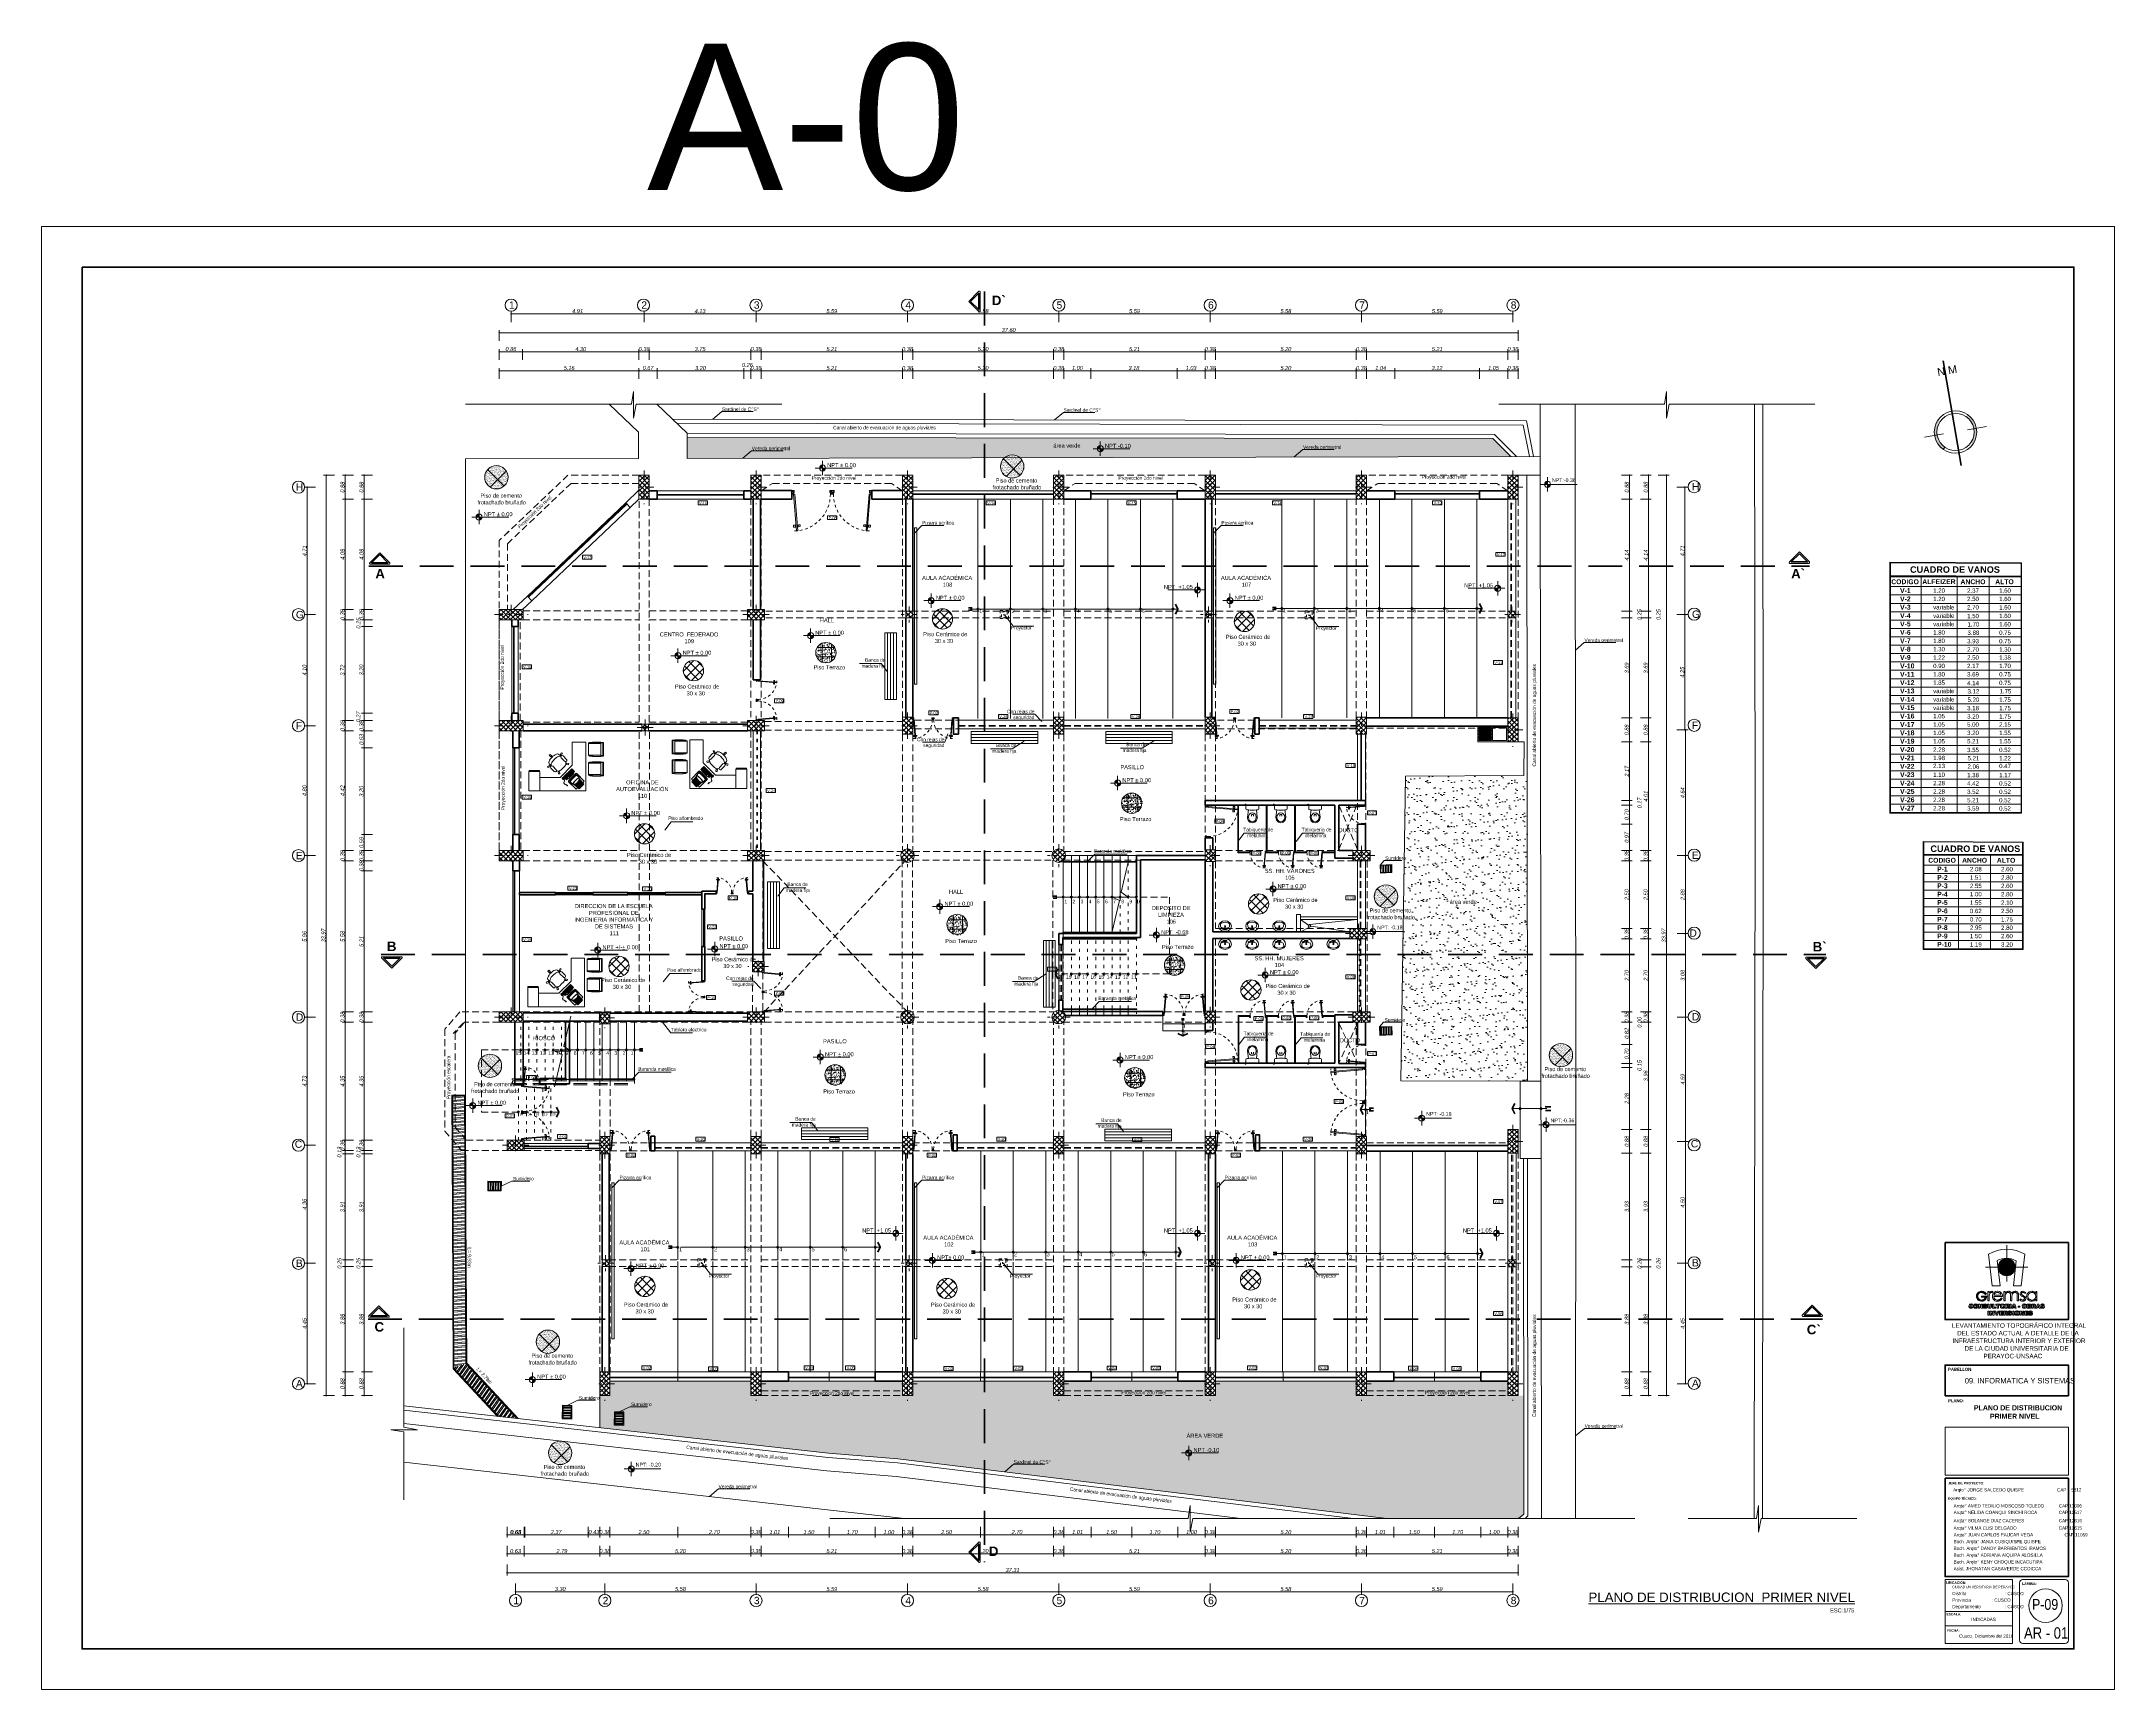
# Model space of a CAD drawing. Header units: inches. Extents: x 140 to 978, y -82 to 38.
# Drawn here: x 595.4 to 671.9, y -22.3 to 38.5 of the extents above; entities that cross this region are included whole.
import ezdxf

# ---------------------------------------------------------------- set-up
doc = ezdxf.new("R2010")
doc.units = ezdxf.units.IN
doc.header["$MEASUREMENT"] = 0
for name, pattern in [('ACAD_ISO03W100', [30, 12, -18]), ('CONTINUA', [0]), ('DASHDOT2', [12.7, 6.35, -3.175, 0, -3.175]), ('DASHED', [0.75, 0.5, -0.25]), ('DASHED2', [0.375, 0.25, -0.125])]:
    doc.linetypes.add(name, pattern=pattern)
doc.layers.get('0').update_dxf_attribs({"lineweight": 0})
for name, color, linetype, lineweight in [('UNSAAC CUBIERTAS', 22, 'Continuous', 0), ('UNSAAC- ROTULO', 7, 'Continuous', 60), ('UNSAAC-AREA VERDE', 94, 'Continuous', 0), ('UNSAAC-COLUMNA', 24, 'Continuous', 0), ('UNSAAC-CORTE ESTRUCTURA', 7, 'Continuous', 70), ('UNSAAC-CORTE MURO', 42, 'Continuous', 35), ('UNSAAC-COTA', 48, 'Continuous', 0), ('UNSAAC-EJE COLUMNA', 22, 'DASHDOT2', 0), ('UNSAAC-FACHADA(2DO PLANO)', 7, 'Continuous', 30), ('UNSAAC-LINEA DE CORTE', 7, 'Continuous', 70), ('UNSAAC-LLAMADOS', 88, 'Continuous', 0), ('UNSAAC-MUEBLE', 254, 'Continuous', 0), ('UNSAAC-MURETE', 146, 'Continuous', 20), ('UNSAAC-MUROS', 7, 'Continuous', 70), ('UNSAAC-PISOS', 253, 'Continuous', 0), ('UNSAAC-PROYECCIONES', 38, 'DASHED2', 0), ('UNSAAC-TEXTOS', 250, 'Continuous', 0), ('UNSAAC-TEXTOS ROTULO', 7, 'Continuous', 15), ('UNSAAC-TEXTURAS', 250, 'Continuous', 0), ('UNSAAC-VANOS', 24, 'Continuous', 0)]:
    doc.layers.add(name, color=color, linetype=linetype, lineweight=lineweight)
doc.styles.add('5mm', font='GOTHIC.TTF', dxfattribs={"height": 5})
doc.styles.add('Estilo_Generado_1', font='arial.ttf')
doc.styles.add('Estilo_Generado_3', font='')
doc.styles.add('narrow', font='')
doc.styles.get("Standard").update_dxf_attribs({"font": 'arial.ttf'})
doc.styles.get('Estilo_Generado_3').set_extended_font_data('Arial', bold=True)
doc.styles.get('narrow').set_extended_font_data('Arial Narrow', italic=True)
doc.dimstyles.new('1EN75', dxfattribs={"dimtxt": 0.15, "dimasz": 0.06, "dimexe": 0.1, "dimexo": 0.15, "dimgap": 0.025, "dimtad": 1, "dimzin": 1, "dimdsep": 46, "dimtxsty": 'narrow', "dimblk": 'DOT', "dimcen": 0.1, "dimclrd": 256, "dimclre": 256, "dimclrt": 256, "dimaunit": 1, "dimadec": 3, "dimazin": 0, "dimtfac": 1, "dimtmove": 2, "dimatfit": 3, "dimldrblk": 'ARCHTICK', "dimfxl": 0.3, "dimfxlon": 1, "dimtolj": 1, "dimtzin": 0, "dimlwd": 0, "dimlwe": 0, "dimarcsym": 0})
pattern_1 = [(37.5, (0, 0), (-0.01574834, 0.48170594), [0, -0.38, 0, -0.425, 0, -0.40625]), (7.5, (0, 0), (0.4424442, 0.7055365), [0, -0.205, 0, -0.3425, 0, -0.13125]), (327.5, (-0.3075, 0), (0.77853547, 0.00141476), [0, -0.125, 0, -0.45, 0, -0.5875]), (317.5, (-0.3075, 0), (0.75153165, 0.2194189), [0, -0.0625, 0, -0.295, 0, -0.3375])]
pattern_2 = [(89.2936, (644.81354, 1.75748), (-0.0937429, 0.0011558), []), (89.2936, (644.84517, 1.78834), (-0.0937429, 0.0011558), [])]
pattern_3 = [(359.1610955866, (1284285.284535, -8407497.76653), (0.0013726050927, 0.0937399512228), []), (359.1610955866, (1284285.31532, -8407497.79823), (0.0013726050927, 0.0937399512228), [])]

# ---------------------------------------------------------------- blocks, each defined once
blk = doc.blocks.new('PRTX80')
at = {"layer": 'UNSAAC-TEXTOS'}
h = blk.add_hatch(dxfattribs=at)
h.set_pattern_fill('ANSI31', color=256, scale=0.01, style=0)
h.set_pattern_definition([(45, (-1.629623, -4.234902), (-0.02245064, 0.02245064), [])])
h.paths.add_polyline_path([(-0.755, 0.036), (-0.8, 0.036), (-0.8, -0.036), (-0.769, -0.036), (-0.769, 0), (-0.755, 0)])
h.paths.add_polyline_path([(0, 0.036), (-0.045, 0.036), (-0.045, 0), (-0.032, 0), (-0.032, -0.036), (0, -0.036)])
at = {"layer": 'UNSAAC-PROYECCIONES', "ltscale": 0.15}
blk.add_arc((-0.032, -0.036), 0.737, 180, 270, dxfattribs=at)
at = {"layer": 'UNSAAC-TEXTOS'}
for p, q in [((-0.165, -0.662), (-0.166, -0.669)), ((-0.162, -0.67), (-0.166, -0.669)), ((-0.162, -0.662), (-0.165, -0.662)), ((-0.161, -0.651), (-0.163, -0.681)), ((-0.13, -0.688), (-0.16, -0.685)), ((-0.127, -0.65), (-0.157, -0.648)), ((-0.124, -0.658), (-0.126, -0.68)), ((-0.126, -0.68), (-0.126, -0.684)), ((-0.11, -0.682), (-0.126, -0.68)), ((-0.123, -0.654), (-0.124, -0.658)), ((-0.108, -0.659), (-0.124, -0.658)), ((-0.085, -0.684), (-0.07, -0.685)), ((-0.083, -0.661), (-0.068, -0.663)), ((-0.068, -0.663), (-0.07, -0.685)), ((-0.07, -0.685), (-0.07, -0.689)), ((-0.068, -0.659), (-0.068, -0.663)), ((-0.067, -0.693), (-0.037, -0.695)), ((-0.064, -0.655), (-0.034, -0.658)), ((-0.03, -0.662), (-0.033, -0.692)), ((-0.032, -0.681), (-0.028, -0.681)), ((-0.031, -0.673), (-0.028, -0.673)), ((-0.028, -0.673), (-0.028, -0.681))]:
    blk.add_line(p, q, dxfattribs=at)
for points in [[(-0.8, 0.036), (-0.755, 0.036), (-0.755, 0), (-0.769, 0), (-0.769, -0.036), (-0.8, -0.036), (-0.8, 0.036)], [(-0.045, 0.036), (0, 0.036), (0, -0.036), (-0.032, -0.036), (-0.032, 0), (-0.045, 0), (-0.045, 0.036)]]:
    blk.add_lwpolyline(points, dxfattribs=at)
blk.add_lwpolyline([(-0.056, -0.034), (-0.032, -0.036), (-0.093, -0.77), (-0.117, -0.768)], close=True, dxfattribs=at)
for centre, start, end in [((-0.16, -0.681), 175.2462, 265.2462), ((-0.157, -0.651), 85.2462, 175.2462), ((-0.13, -0.684), 265.2462, 355.2462), ((-0.127, -0.654), 355.2462, 85.2462), ((-0.067, -0.689), 175.2462, 265.2462), ((-0.064, -0.659), 85.2462, 175.2462), ((-0.037, -0.691), 265.2462, 355.2462), ((-0.034, -0.662), 355.2462, 85.2462)]:
    blk.add_arc(centre, 0.00375, start, end, dxfattribs=at)
blk = doc.blocks.new('A$C1DC20D96')
at = {"layer": 'UNSAAC-MUEBLE', "xscale": -1.167239801663273, "yscale": 1.167239801663273, "zscale": 1.167239801663273, "rotation": 180}
blk.add_blockref('PRTX80', (0, 0.034), dxfattribs=at)
blk = doc.blocks.new('A$C0B0B79B0')
at = {"layer": 'UNSAAC-MUEBLE'}
for p, q in [((-0.254, 0.051), (-0.254, 0)), ((-0.036, -0.349), (-0.036, -0.404)), ((0.036, -0.349), (0.036, -0.404))]:
    blk.add_line(p, q, dxfattribs=at)
blk.add_lwpolyline([(-0.181, -0.446), (-0.148, -0.176), (-0.199, -0.171, -0.386284), (-0.237, -0.13), (-0.237, -0.021, -0.414214), (-0.216, 0), (0, 0), (0.216, 0, -0.414214), (0.237, -0.021), (0.237, -0.13, -0.386284), (0.199, -0.171), (0.148, -0.176), (0.181, -0.446)], format="xyb", dxfattribs=at)
blk.add_lwpolyline([(0.148, -0.176), (0.08, -0.183), (0, -0.183), (-0.08, -0.183), (-0.148, -0.176)], dxfattribs=at)
blk.add_arc((0, -0.404), 0.0664, 57.00044, 122.99956, dxfattribs=at)
for major_axis, ratio, start_param, end_param in [((0, 0.204), 0.888864, 1.570796, 4.712389), ((0, 0.169), 0.84927, 3.141593, 9.424778)]:
    blk.add_ellipse((0, -0.446), major_axis=major_axis, ratio=ratio, start_param=start_param, end_param=end_param, dxfattribs=at)
at = {"layer": 'UNSAAC-TEXTOS'}
blk.add_line((-0.279, 0.026), (-0.228, 0.026), dxfattribs=at)
blk.add_circle((-0.254, 0.026), 0.0103, dxfattribs=at)
blk = doc.blocks.new('A$C47CC071B')
at = {"layer": 'UNSAAC-MUEBLE'}
for p, q in [((-0.148, 0.034), (-0.136, 0.005)), ((-0.106, 0.062), (-0.142, 0.047)), ((-0.103, 0.054), (-0.139, 0.039)), ((-0.099, 0.046), (-0.136, 0.031)), ((-0.096, 0.038), (-0.132, 0.023)), ((-0.093, 0.03), (-0.129, 0.016)), ((-0.093, 0.056), (-0.081, 0.027)), ((-0.062, 0.061), (-0.062, 0.081)), ((-0.047, 0.096), (0.047, 0.096)), ((-0.047, 0.045), (-0.013, 0.045)), ((-0.015, 0.081), (-0.01, 0)), ((0.01, 0), (0.015, 0.081)), ((0.013, 0.045), (0.047, 0.045)), ((0.062, 0.061), (0.062, 0.081)), ((-0.163, -0.034), (-0.17, -0.114)), ((0.163, -0.034), (0.17, -0.114))]:
    blk.add_line(p, q, dxfattribs=at)
at = {"layer": 'UNSAAC-MUEBLE', "const_width": 0.00839}
for points in [[(-0.054, 0.071, -1), (-0.026, 0.071, -1)], [(0.026, 0.071, -1), (0.054, 0.071, -1)]]:
    blk.add_lwpolyline(points, format="xyb", close=True, dxfattribs=at)
at = {"layer": 'UNSAAC-MUEBLE'}
for radius in [0.0179, 0.0142]:
    blk.add_circle((0, -0.038), radius, dxfattribs=at)
for centre, radius, start, end in [((-0.138, 0.038), 0.0102, 112.10685, 202.10685), ((-0.102, 0.052), 0.0102, 22.10685, 112.10685), ((-0.047, 0.081), 0.0153, 90, 180), ((-0.047, 0.061), 0.0153, 180, 270), ((0, 0.077), 0.0159, 15.43631, 164.56369), ((0, 0), 0.0102, 180, 0), ((0.047, 0.081), 0.0153, 0, 90), ((0.047, 0.061), 0.0153, 270, 0)]:
    blk.add_arc(centre, radius, start, end, dxfattribs=at)
blk.add_ellipse((0, -0.038), major_axis=(0.237, 0), ratio=0.827303, dxfattribs=at)
at = {"layer": 'UNSAAC-MUEBLE', "extrusion": (0, 0, -1)}
for centre, major_axis, ratio, start_param, end_param in [((0, -0.034), (-0.163, 0), 0.431412, 0, 1.494723), ((0, -0.034), (-0.163, 0), 0.431412, 1.647124, 3.141593), ((0, -0.114), (-0.17, 0), 0.414636, 3.141593, 6.283185)]:
    blk.add_ellipse(centre, major_axis=major_axis, ratio=ratio, start_param=start_param, end_param=end_param, dxfattribs=at)
blk = doc.blocks.new('col 1')
at = {"layer": 'UNSAAC-TEXTURAS'}
h = blk.add_hatch(dxfattribs=at)
h.set_pattern_fill('ANSI37', color=256)
h.set_pattern_definition([(45, (-883.57834, -198.29603), (-0.088388348, 0.088388348), []), (135, (-883.57834, -198.29603), (-0.088388348, -0.088388348), [])])
h.paths.add_polyline_path([(0.15, 0.25), (0, 0.25), (0, 0.125), (0.15, 0.125)])
h.paths.add_polyline_path([(0.3, 0), (0.3, 0.125), (0.15, 0.125), (0.15, 0)])
h.paths.add_polyline_path([(0.3, 0.125), (0.3, 0.25), (0.15, 0.25), (0.15, 0.125)])
h.paths.add_polyline_path([(0, 0.125), (0, 0), (0.15, 0), (0.15, 0.125)])
at = {"layer": 'UNSAAC-COLUMNA'}
blk.add_lwpolyline([(0, 0), (0.3, 0), (0.3, 0.25), (0, 0.25)], close=True, dxfattribs=at)
at = {"layer": 'UNSAAC-EJE COLUMNA', "ltscale": 0.05}
blk.add_line((0.47, 0.125), (-0.17, 0.125), dxfattribs=at)
at = {"layer": 'UNSAAC-EJE COLUMNA', "ltscale": 0.03}
blk.add_line((0.15, 0.42), (0.15, -0.17), dxfattribs=at)
blk = doc.blocks.new('colum2')
at = {"layer": 'UNSAAC-TEXTURAS'}
h = blk.add_hatch(dxfattribs=at)
h.set_pattern_fill('ANSI37', color=256)
h.paths.add_polyline_path([(872.373, 198.546), (872.373, 198.421), (872.498, 198.421), (872.498, 198.546)])
h.paths.add_polyline_path([(872.498, 198.421), (872.623, 198.421), (872.623, 198.546), (872.498, 198.546)])
h.paths.add_polyline_path([(872.498, 198.296), (872.623, 198.296), (872.623, 198.421), (872.498, 198.421)])
h.paths.add_polyline_path([(872.498, 198.421), (872.373, 198.421), (872.373, 198.296), (872.498, 198.296)])
at = {"layer": 'UNSAAC-COLUMNA'}
blk.add_lwpolyline([(872.373, 198.546), (872.623, 198.546), (872.623, 198.296), (872.373, 198.296)], close=True, dxfattribs=at)
at = {"layer": 'UNSAAC-EJE COLUMNA', "ltscale": 0.03}
for p, q in [((872.793, 198.421), (872.203, 198.421)), ((872.498, 198.716), (872.498, 198.126))]:
    blk.add_line(p, q, dxfattribs=at)
blk = doc.blocks.new('c')
at = {"layer": 'UNSAAC-TEXTURAS'}
h = blk.add_hatch(dxfattribs=at)
h.set_pattern_fill('ANSI37', color=256)
h.set_pattern_definition([(45, (-855.58834, -178.38853), (-0.088388348, 0.088388348), []), (135, (-855.58834, -178.38853), (-0.088388348, -0.088388348), [])])
h.paths.add_polyline_path([(0.19, 0.635), (0, 0.635), (0, 0.316), (0.19, 0.316)])
h.paths.add_polyline_path([(0.19, 0.316), (0.38, 0.316), (0.38, 0.635), (0.19, 0.635)])
h.paths.add_polyline_path([(0.19, 0), (0.38, 0), (0.38, 0.316), (0.19, 0.316)])
h.paths.add_polyline_path([(0.19, 0.316), (0, 0.316), (0, 0), (0.19, 0)])
at = {"layer": 'UNSAAC-COLUMNA'}
blk.add_lwpolyline([(0, 0), (0, 0.635), (0.38, 0.635), (0.38, 0)], dxfattribs=at)
blk.add_lwpolyline([(0, 0.635), (0.38, 0.635), (0.38, 0), (0, 0)], close=True, dxfattribs=at)
at = {"layer": 'UNSAAC-EJE COLUMNA', "ltscale": 0.05}
for p, q in [((0.19, -0.172), (0.19, 0.805)), ((0.55, 0.316), (-0.17, 0.316))]:
    blk.add_line(p, q, dxfattribs=at)
blk = doc.blocks.new('c2')
at = {"layer": 'UNSAAC-TEXTURAS'}
h = blk.add_hatch(dxfattribs=at)
h.set_pattern_fill('ANSI37', color=256)
h.set_pattern_definition([(45, (-846.62834, -178.42103), (-0.088388348, 0.088388348), []), (135, (-846.62834, -178.42103), (-0.088388348, -0.088388348), [])])
h.paths.add_polyline_path([(0.315, 0.19), (0.315, 0.38), (0, 0.38), (0, 0.19)])
h.paths.add_polyline_path([(0.63, 0.19), (0.63, 0.38), (0.315, 0.38), (0.315, 0.19)])
h.paths.add_polyline_path([(0.315, 0.19), (0.315, 0), (0.63, 0), (0.63, 0.19)])
h.paths.add_polyline_path([(0.315, 0), (0.315, 0.19), (0, 0.19), (0, 0)])
at = {"layer": 'UNSAAC-COLUMNA'}
blk.add_lwpolyline([(0.63, 0.38), (0, 0.38), (0, 0), (0.63, 0)], close=True, dxfattribs=at)
at = {"layer": 'UNSAAC-EJE COLUMNA', "ltscale": 0.05}
for p, q in [((0.8, 0.19), (-0.17, 0.19)), ((0.315, 0.55), (0.315, -0.17))]:
    blk.add_line(p, q, dxfattribs=at)
blk = doc.blocks.new('c3')
at = {"layer": 'UNSAAC-TEXTURAS'}
h = blk.add_hatch(dxfattribs=at)
h.set_pattern_fill('ANSI37', color=256)
h.set_pattern_definition([(45, (-850.00334, -183.11182), (-0.088388348, 0.088388348), []), (135, (-850.00334, -183.11182), (-0.088388348, -0.088388348), [])])
h.paths.add_polyline_path([(0.188, 0.43), (0, 0.43), (0, 0.215), (0.188, 0.215)])
h.paths.add_polyline_path([(0.38, 0.389), (0.375, 0.43), (0.188, 0.43), (0.188, 0.215), (0.38, 0.215)])
h.paths.add_polyline_path([(0.38, 0.215), (0.188, 0.215), (0.188, 0), (0.38, 0)])
h.paths.add_polyline_path([(0.188, 0.215), (0, 0.215), (0, 0.099), (0, 0), (0.188, 0)])
at = {"layer": 'UNSAAC-COLUMNA'}
blk.add_lwpolyline([(0, 0.43), (0.38, 0.43), (0.38, 0), (0, 0)], close=True, dxfattribs=at)
at = {"layer": 'UNSAAC-EJE COLUMNA', "ltscale": 0.05}
for p, q in [((0.545, 0.215), (-0.17, 0.215)), ((0.19, 0.6), (0.19, -0.17))]:
    blk.add_line(p, q, dxfattribs=at)
blk = doc.blocks.new('c7')
at = {"layer": 'UNSAAC-TEXTURAS'}
h = blk.add_hatch(dxfattribs=at)
h.set_pattern_fill('ANSI37', color=256)
h.set_pattern_definition([(45, (-861.40334, -189.35103), (-0.088388348, 0.088388348), []), (135, (-861.40334, -189.35103), (-0.088388348, -0.088388348), [])])
h.paths.add_polyline_path([(0, 0.25), (0, 0), (0.25, 0, 0.414214)])
h.paths.add_polyline_path([(0, -0.25, 0.414214), (0.25, 0), (0, 0)])
h.paths.add_polyline_path([(0, -0.25), (0, 0), (-0.25, 0, 0.414214)])
h.paths.add_polyline_path([(0, 0), (0, 0.25, 0.414214), (-0.25, 0)])
at = {"layer": 'UNSAAC-COLUMNA'}
blk.add_circle((0, 0), 0.25, dxfattribs=at)
at = {"layer": 'UNSAAC-EJE COLUMNA', "ltscale": 0.05}
for p, q in [((0.42, 0), (-0.42, 0)), ((0, 0.42), (0, -0.42))]:
    blk.add_line(p, q, dxfattribs=at)
blk = doc.blocks.new('cs1')
at = {"layer": 'UNSAAC-TEXTURAS'}
h = blk.add_hatch(dxfattribs=at)
h.set_pattern_fill('ANSI37', color=256)
h.paths.add_polyline_path([(850.008, 169.826), (850.198, 169.826), (850.198, 170.266), (850.008, 170.266)])
h.paths.add_polyline_path([(850.198, 169.826), (850.388, 169.826), (850.388, 170.266), (850.198, 170.266)])
h.paths.add_polyline_path([(850.388, 169.826), (850.198, 169.826), (850.198, 169.386), (850.388, 169.386)])
h.paths.add_polyline_path([(850.198, 169.826), (850.008, 169.826), (850.008, 169.386), (850.198, 169.386)])
at = {"layer": 'UNSAAC-COLUMNA'}
blk.add_lwpolyline([(850.388, 169.386), (850.388, 170.266), (850.008, 170.266), (850.008, 169.386)], close=True, dxfattribs=at)
at = {"layer": 'UNSAAC-EJE COLUMNA', "ltscale": 0.05}
for p, q in [((850.198, 170.436), (850.198, 169.196)), ((850.558, 169.826), (849.828, 169.826))]:
    blk.add_line(p, q, dxfattribs=at)
blk = doc.blocks.new('mvmoevmovo')
at = {"layer": 'UNSAAC-MUEBLE', "xscale": -1.843750000000142, "yscale": 1.843750000000142, "zscale": 1.843750000000142, "rotation": 359.9999999999994}
blk.add_blockref('PRTX80', (1112.201, 21.833), dxfattribs=at)
at = {"layer": 'UNSAAC-MUEBLE', "xscale": 1.843750000000141, "yscale": 1.843750000000141, "zscale": 1.843750000000141}
blk.add_blockref('PRTX80', (1115.15, 21.833), dxfattribs=at)
blk = doc.blocks.new('_Dot')
at = {"color": 0, "linetype": 'ByBlock', "lineweight": -2}
blk.add_line((-0.5, 0), (-1, 0), dxfattribs=at)
at = {"color": 0, "linetype": 'ByBlock', "const_width": 0.5}
blk.add_lwpolyline([(-0.25, 0, 1), (0.25, 0, 1)], format="xyb", close=True, dxfattribs=at)
blk = doc.blocks.new('*D672')
at = {"layer": 'Defpoints', "color": 0, "transparency": 16777216}
for p in [(615.995, -11.219), (616.375, -11.219), (616.375, -16.639)]:
    blk.add_point(p, dxfattribs=at)
at = {"layer": 'UNSAAC-COTA', "lineweight": 0, "transparency": 16777216}
for p, q in [((615.995, -16.339), (615.995, -16.739)), ((616.055, -16.639), (616.315, -16.639)), ((616.375, -16.339), (616.375, -16.739))]:
    blk.add_line(p, q, dxfattribs=at)
at = {"layer": 'UNSAAC-COTA', "lineweight": 0, "transparency": 16777216, "xscale": 0.06, "yscale": 0.06, "zscale": 0.06, "rotation": 180}
blk.add_blockref('_Dot', (615.995, -16.639), dxfattribs=at)
at = {"layer": 'UNSAAC-COTA', "lineweight": 0, "transparency": 16777216, "xscale": 0.06, "yscale": 0.06, "zscale": 0.06}
blk.add_blockref('_Dot', (616.375, -16.639), dxfattribs=at)
at = {"layer": 'UNSAAC-COTA', "transparency": 16777216, "insert": (616.185, -16.538), "char_height": 0.15, "attachment_point": 5, "style": 'narrow'}
blk.add_mtext('\\A1;0.38', dxfattribs=at)
blk = doc.blocks.new('_ArchTick')
at = {"layer": 'UNSAAC-FACHADA(2DO PLANO)', "color": 0, "const_width": 0.15}
blk.add_lwpolyline([(-0.5, -0.5), (0.5, 0.5)], dxfattribs=at)
blk = doc.blocks.new('*D673')
at = {"layer": 'Defpoints', "color": 0, "transparency": 16777216}
for p in [(621.575, -11.219), (621.955, -11.219), (621.955, -16.639)]:
    blk.add_point(p, dxfattribs=at)
at = {"layer": 'UNSAAC-COTA', "lineweight": 0, "transparency": 16777216}
for p, q in [((621.575, -16.339), (621.575, -16.739)), ((621.635, -16.639), (621.895, -16.639)), ((621.955, -16.339), (621.955, -16.739))]:
    blk.add_line(p, q, dxfattribs=at)
at = {"layer": 'UNSAAC-COTA', "lineweight": 0, "transparency": 16777216, "xscale": 0.06, "yscale": 0.06, "zscale": 0.06, "rotation": 180}
blk.add_blockref('_Dot', (621.575, -16.639), dxfattribs=at)
at = {"layer": 'UNSAAC-COTA', "lineweight": 0, "transparency": 16777216, "xscale": 0.06, "yscale": 0.06, "zscale": 0.06}
blk.add_blockref('_Dot', (621.955, -16.639), dxfattribs=at)
at = {"layer": 'UNSAAC-COTA', "transparency": 16777216, "insert": (621.765, -16.538), "char_height": 0.15, "attachment_point": 5, "style": 'narrow'}
blk.add_mtext('\\A1;0.38', dxfattribs=at)
blk = doc.blocks.new('*D674')
at = {"layer": 'Defpoints', "color": 0, "transparency": 16777216}
for p in [(622.965, -10.684), (621.955, -11.219), (622.965, -16.639)]:
    blk.add_point(p, dxfattribs=at)
at = {"layer": 'UNSAAC-COTA', "lineweight": 0, "transparency": 16777216}
for p, q in [((621.955, -16.339), (621.955, -16.739)), ((622.015, -16.639), (622.905, -16.639)), ((622.965, -16.339), (622.965, -16.739))]:
    blk.add_line(p, q, dxfattribs=at)
at = {"layer": 'UNSAAC-COTA', "lineweight": 0, "transparency": 16777216, "xscale": 0.06, "yscale": 0.06, "zscale": 0.06, "rotation": 180}
blk.add_blockref('_Dot', (621.955, -16.639), dxfattribs=at)
at = {"layer": 'UNSAAC-COTA', "lineweight": 0, "transparency": 16777216, "xscale": 0.06, "yscale": 0.06, "zscale": 0.06}
blk.add_blockref('_Dot', (622.965, -16.639), dxfattribs=at)
at = {"layer": 'UNSAAC-COTA', "transparency": 16777216, "insert": (622.46, -16.538), "char_height": 0.15, "attachment_point": 5, "style": 'narrow'}
blk.add_mtext('\\A1;1.01', dxfattribs=at)
blk = doc.blocks.new('*D675')
at = {"layer": 'Defpoints', "color": 0, "transparency": 16777216}
for p in [(626.165, -10.684), (627.165, -11.219), (627.165, -16.639)]:
    blk.add_point(p, dxfattribs=at)
at = {"layer": 'UNSAAC-COTA', "lineweight": 0, "transparency": 16777216}
for p, q in [((626.165, -16.339), (626.165, -16.739)), ((626.225, -16.639), (627.105, -16.639)), ((627.165, -16.339), (627.165, -16.739))]:
    blk.add_line(p, q, dxfattribs=at)
at = {"layer": 'UNSAAC-COTA', "lineweight": 0, "transparency": 16777216, "xscale": 0.06, "yscale": 0.06, "zscale": 0.06, "rotation": 180}
blk.add_blockref('_Dot', (626.165, -16.639), dxfattribs=at)
at = {"layer": 'UNSAAC-COTA', "lineweight": 0, "transparency": 16777216, "xscale": 0.06, "yscale": 0.06, "zscale": 0.06}
blk.add_blockref('_Dot', (627.165, -16.639), dxfattribs=at)
at = {"layer": 'UNSAAC-COTA', "transparency": 16777216, "insert": (626.665, -16.538), "char_height": 0.15, "attachment_point": 5, "style": 'narrow'}
blk.add_mtext('\\A1;1.00', dxfattribs=at)
blk = doc.blocks.new('*D676')
at = {"layer": 'Defpoints', "color": 0, "transparency": 16777216}
for p in [(627.165, -11.219), (627.545, -11.219), (627.545, -16.639)]:
    blk.add_point(p, dxfattribs=at)
at = {"layer": 'UNSAAC-COTA', "lineweight": 0, "transparency": 16777216}
for p, q in [((627.165, -16.339), (627.165, -16.739)), ((627.225, -16.639), (627.485, -16.639)), ((627.545, -16.339), (627.545, -16.739))]:
    blk.add_line(p, q, dxfattribs=at)
at = {"layer": 'UNSAAC-COTA', "lineweight": 0, "transparency": 16777216, "xscale": 0.06, "yscale": 0.06, "zscale": 0.06, "rotation": 180}
blk.add_blockref('_Dot', (627.165, -16.639), dxfattribs=at)
at = {"layer": 'UNSAAC-COTA', "lineweight": 0, "transparency": 16777216, "xscale": 0.06, "yscale": 0.06, "zscale": 0.06}
blk.add_blockref('_Dot', (627.545, -16.639), dxfattribs=at)
at = {"layer": 'UNSAAC-COTA', "transparency": 16777216, "insert": (627.355, -16.538), "char_height": 0.15, "attachment_point": 5, "style": 'narrow'}
blk.add_mtext('\\A1;0.38', dxfattribs=at)
blk = doc.blocks.new('*D677')
at = {"layer": 'Defpoints', "color": 0, "transparency": 16777216}
for p in [(615.57, -2.104), (615.995, -11.219), (615.57, -16.639)]:
    blk.add_point(p, dxfattribs=at)
at = {"layer": 'UNSAAC-COTA', "lineweight": 0, "transparency": 16777216}
for p, q in [((615.57, -16.339), (615.57, -16.739)), ((615.935, -16.639), (615.63, -16.639)), ((615.995, -16.339), (615.995, -16.739))]:
    blk.add_line(p, q, dxfattribs=at)
at = {"layer": 'UNSAAC-COTA', "lineweight": 0, "transparency": 16777216, "xscale": 0.06, "yscale": 0.06, "zscale": 0.06, "rotation": 180}
blk.add_blockref('_Dot', (615.57, -16.639), dxfattribs=at)
at = {"layer": 'UNSAAC-COTA', "lineweight": 0, "transparency": 16777216, "xscale": 0.06, "yscale": 0.06, "zscale": 0.06}
blk.add_blockref('_Dot', (615.995, -16.639), dxfattribs=at)
at = {"layer": 'UNSAAC-COTA', "transparency": 16777216, "insert": (615.783, -16.538), "char_height": 0.15, "attachment_point": 5, "style": 'narrow'}
blk.add_mtext('\\A1;0.43', dxfattribs=at)
blk = doc.blocks.new('*D678')
at = {"layer": 'Defpoints', "color": 0, "transparency": 16777216}
for p in [(613.205, -2.168), (615.57, -2.104), (613.205, -16.639)]:
    blk.add_point(p, dxfattribs=at)
at = {"layer": 'UNSAAC-COTA', "lineweight": 0, "transparency": 16777216}
for p, q in [((613.205, -16.339), (613.205, -16.739)), ((615.51, -16.639), (613.265, -16.639)), ((615.57, -16.339), (615.57, -16.739))]:
    blk.add_line(p, q, dxfattribs=at)
at = {"layer": 'UNSAAC-COTA', "lineweight": 0, "transparency": 16777216, "xscale": 0.06, "yscale": 0.06, "zscale": 0.06, "rotation": 180}
blk.add_blockref('_Dot', (613.205, -16.639), dxfattribs=at)
at = {"layer": 'UNSAAC-COTA', "lineweight": 0, "transparency": 16777216, "xscale": 0.06, "yscale": 0.06, "zscale": 0.06}
blk.add_blockref('_Dot', (615.57, -16.639), dxfattribs=at)
at = {"layer": 'UNSAAC-COTA', "transparency": 16777216, "insert": (614.388, -16.538), "char_height": 0.15, "attachment_point": 5, "style": 'narrow'}
blk.add_mtext('\\A1;2.37', dxfattribs=at)
blk = doc.blocks.new('*D679')
at = {"layer": 'Defpoints', "color": 0, "transparency": 16777216}
for p in [(612.575, -2.168), (613.205, -2.168), (612.575, -16.639)]:
    blk.add_point(p, dxfattribs=at)
at = {"layer": 'UNSAAC-PROYECCIONES', "lineweight": 0, "transparency": 16777216}
for p, q in [((612.575, -16.339), (612.575, -16.739)), ((613.145, -16.639), (612.635, -16.639)), ((613.205, -16.339), (613.205, -16.739))]:
    blk.add_line(p, q, dxfattribs=at)
at = {"layer": 'UNSAAC-PROYECCIONES', "lineweight": 0, "transparency": 16777216, "xscale": 0.06, "yscale": 0.06, "zscale": 0.06, "rotation": 180}
blk.add_blockref('_Dot', (612.575, -16.639), dxfattribs=at)
at = {"layer": 'UNSAAC-PROYECCIONES', "lineweight": 0, "transparency": 16777216, "xscale": 0.06, "yscale": 0.06, "zscale": 0.06}
blk.add_blockref('_Dot', (613.205, -16.639), dxfattribs=at)
at = {"layer": 'UNSAAC-PROYECCIONES', "transparency": 16777216, "insert": (612.89, -16.538), "char_height": 0.15, "attachment_point": 5, "style": 'narrow'}
blk.add_mtext('\\A1;0.63', dxfattribs=at)
blk = doc.blocks.new('*D680')
at = {"layer": 'Defpoints', "color": 0, "transparency": 16777216}
for p in [(612.575, -2.168), (613.232, -8.784), (613.232, -16.639)]:
    blk.add_point(p, dxfattribs=at)
at = {"layer": 'UNSAAC-COTA', "lineweight": 0, "transparency": 16777216}
for p, q in [((612.575, -16.339), (612.575, -16.739)), ((612.635, -16.639), (613.172, -16.639)), ((613.232, -16.339), (613.232, -16.739))]:
    blk.add_line(p, q, dxfattribs=at)
at = {"layer": 'UNSAAC-COTA', "lineweight": 0, "transparency": 16777216, "xscale": 0.06, "yscale": 0.06, "zscale": 0.06, "rotation": 180}
blk.add_blockref('_Dot', (612.575, -16.639), dxfattribs=at)
at = {"layer": 'UNSAAC-COTA', "lineweight": 0, "transparency": 16777216, "xscale": 0.06, "yscale": 0.06, "zscale": 0.06}
blk.add_blockref('_Dot', (613.232, -16.639), dxfattribs=at)
at = {"layer": 'UNSAAC-COTA', "transparency": 16777216, "insert": (612.904, -16.538), "char_height": 0.15, "attachment_point": 5, "style": 'narrow'}
blk.add_mtext('\\A1;0.66', dxfattribs=at)
blk = doc.blocks.new('*D681')
at = {"layer": 'Defpoints', "color": 0, "transparency": 16777216}
for p in [(612.575, -1.689), (613.205, -1.689), (613.205, -17.339)]:
    blk.add_point(p, dxfattribs=at)
at = {"layer": 'UNSAAC-COTA', "lineweight": 0, "transparency": 16777216}
for p, q in [((612.575, -17.039), (612.575, -17.439)), ((612.635, -17.339), (613.145, -17.339)), ((613.205, -17.039), (613.205, -17.439))]:
    blk.add_line(p, q, dxfattribs=at)
at = {"layer": 'UNSAAC-COTA', "lineweight": 0, "transparency": 16777216, "xscale": 0.06, "yscale": 0.06, "zscale": 0.06, "rotation": 180}
blk.add_blockref('_Dot', (612.575, -17.339), dxfattribs=at)
at = {"layer": 'UNSAAC-COTA', "lineweight": 0, "transparency": 16777216, "xscale": 0.06, "yscale": 0.06, "zscale": 0.06}
blk.add_blockref('_Dot', (613.205, -17.339), dxfattribs=at)
at = {"layer": 'UNSAAC-COTA', "transparency": 16777216, "insert": (612.89, -17.238), "char_height": 0.15, "attachment_point": 5, "style": 'narrow'}
blk.add_mtext('\\A1;0.63', dxfattribs=at)
blk = doc.blocks.new('*D682')
at = {"layer": 'Defpoints', "color": 0, "transparency": 16777216}
for p in [(613.205, -1.689), (615.995, -10.741), (615.995, -17.339)]:
    blk.add_point(p, dxfattribs=at)
at = {"layer": 'UNSAAC-COTA', "lineweight": 0, "transparency": 16777216}
for p, q in [((613.205, -17.039), (613.205, -17.439)), ((613.265, -17.339), (615.935, -17.339)), ((615.995, -17.039), (615.995, -17.439))]:
    blk.add_line(p, q, dxfattribs=at)
at = {"layer": 'UNSAAC-COTA', "lineweight": 0, "transparency": 16777216, "xscale": 0.06, "yscale": 0.06, "zscale": 0.06, "rotation": 180}
blk.add_blockref('_Dot', (613.205, -17.339), dxfattribs=at)
at = {"layer": 'UNSAAC-COTA', "lineweight": 0, "transparency": 16777216, "xscale": 0.06, "yscale": 0.06, "zscale": 0.06}
blk.add_blockref('_Dot', (615.995, -17.339), dxfattribs=at)
at = {"layer": 'UNSAAC-COTA', "transparency": 16777216, "insert": (614.6, -17.238), "char_height": 0.15, "attachment_point": 5, "style": 'narrow'}
blk.add_mtext('\\A1;2.79', dxfattribs=at)
blk = doc.blocks.new('*D683')
at = {"layer": 'Defpoints', "color": 0, "transparency": 16777216}
for p in [(615.995, -10.741), (616.375, -10.741), (616.375, -17.339)]:
    blk.add_point(p, dxfattribs=at)
at = {"layer": 'UNSAAC-COTA', "lineweight": 0, "transparency": 16777216}
for p, q in [((615.995, -17.039), (615.995, -17.439)), ((616.055, -17.339), (616.315, -17.339)), ((616.375, -17.039), (616.375, -17.439))]:
    blk.add_line(p, q, dxfattribs=at)
at = {"layer": 'UNSAAC-COTA', "lineweight": 0, "transparency": 16777216, "xscale": 0.06, "yscale": 0.06, "zscale": 0.06, "rotation": 180}
blk.add_blockref('_Dot', (615.995, -17.339), dxfattribs=at)
at = {"layer": 'UNSAAC-COTA', "lineweight": 0, "transparency": 16777216, "xscale": 0.06, "yscale": 0.06, "zscale": 0.06}
blk.add_blockref('_Dot', (616.375, -17.339), dxfattribs=at)
at = {"layer": 'UNSAAC-COTA', "transparency": 16777216, "insert": (616.185, -17.238), "char_height": 0.15, "attachment_point": 5, "style": 'narrow'}
blk.add_mtext('\\A1;0.38', dxfattribs=at)
blk = doc.blocks.new('*D684')
at = {"layer": 'Defpoints', "color": 0, "transparency": 16777216}
for p in [(616.375, -10.741), (621.575, -10.741), (621.575, -17.339)]:
    blk.add_point(p, dxfattribs=at)
at = {"layer": 'UNSAAC-COTA', "lineweight": 0, "transparency": 16777216}
for p, q in [((616.375, -17.039), (616.375, -17.439)), ((616.435, -17.339), (621.515, -17.339)), ((621.575, -17.039), (621.575, -17.439))]:
    blk.add_line(p, q, dxfattribs=at)
at = {"layer": 'UNSAAC-COTA', "lineweight": 0, "transparency": 16777216, "xscale": 0.06, "yscale": 0.06, "zscale": 0.06, "rotation": 180}
blk.add_blockref('_Dot', (616.375, -17.339), dxfattribs=at)
at = {"layer": 'UNSAAC-COTA', "lineweight": 0, "transparency": 16777216, "xscale": 0.06, "yscale": 0.06, "zscale": 0.06}
blk.add_blockref('_Dot', (621.575, -17.339), dxfattribs=at)
at = {"layer": 'UNSAAC-COTA', "transparency": 16777216, "insert": (618.975, -17.238), "char_height": 0.15, "attachment_point": 5, "style": 'narrow'}
blk.add_mtext('\\A1;5.20', dxfattribs=at)
blk = doc.blocks.new('*D685')
at = {"layer": 'Defpoints', "color": 0, "transparency": 16777216}
for p in [(621.575, -10.741), (621.955, -10.741), (621.955, -17.339)]:
    blk.add_point(p, dxfattribs=at)
at = {"layer": 'UNSAAC-COTA', "lineweight": 0, "transparency": 16777216}
for p, q in [((621.575, -17.039), (621.575, -17.439)), ((621.635, -17.339), (621.895, -17.339)), ((621.955, -17.039), (621.955, -17.439))]:
    blk.add_line(p, q, dxfattribs=at)
at = {"layer": 'UNSAAC-COTA', "lineweight": 0, "transparency": 16777216, "xscale": 0.06, "yscale": 0.06, "zscale": 0.06, "rotation": 180}
blk.add_blockref('_Dot', (621.575, -17.339), dxfattribs=at)
at = {"layer": 'UNSAAC-COTA', "lineweight": 0, "transparency": 16777216, "xscale": 0.06, "yscale": 0.06, "zscale": 0.06}
blk.add_blockref('_Dot', (621.955, -17.339), dxfattribs=at)
at = {"layer": 'UNSAAC-COTA', "transparency": 16777216, "insert": (621.765, -17.238), "char_height": 0.15, "attachment_point": 5, "style": 'narrow'}
blk.add_mtext('\\A1;0.38', dxfattribs=at)
blk = doc.blocks.new('*D686')
at = {"layer": 'Defpoints', "color": 0, "transparency": 16777216}
for p in [(621.955, -10.741), (627.165, -10.741), (627.165, -17.339)]:
    blk.add_point(p, dxfattribs=at)
at = {"layer": 'UNSAAC-COTA', "lineweight": 0, "transparency": 16777216}
for p, q in [((621.955, -17.039), (621.955, -17.439)), ((622.015, -17.339), (627.105, -17.339)), ((627.165, -17.039), (627.165, -17.439))]:
    blk.add_line(p, q, dxfattribs=at)
at = {"layer": 'UNSAAC-COTA', "lineweight": 0, "transparency": 16777216, "xscale": 0.06, "yscale": 0.06, "zscale": 0.06, "rotation": 180}
blk.add_blockref('_Dot', (621.955, -17.339), dxfattribs=at)
at = {"layer": 'UNSAAC-COTA', "lineweight": 0, "transparency": 16777216, "xscale": 0.06, "yscale": 0.06, "zscale": 0.06}
blk.add_blockref('_Dot', (627.165, -17.339), dxfattribs=at)
at = {"layer": 'UNSAAC-COTA', "transparency": 16777216, "insert": (624.56, -17.238), "char_height": 0.15, "attachment_point": 5, "style": 'narrow'}
blk.add_mtext('\\A1;5.21', dxfattribs=at)
blk = doc.blocks.new('*D687')
at = {"layer": 'Defpoints', "color": 0, "transparency": 16777216}
for p in [(627.165, -10.741), (627.545, -10.741), (627.545, -17.339)]:
    blk.add_point(p, dxfattribs=at)
at = {"layer": 'UNSAAC-COTA', "lineweight": 0, "transparency": 16777216}
for p, q in [((627.165, -17.039), (627.165, -17.439)), ((627.225, -17.339), (627.485, -17.339)), ((627.545, -17.039), (627.545, -17.439))]:
    blk.add_line(p, q, dxfattribs=at)
at = {"layer": 'UNSAAC-COTA', "lineweight": 0, "transparency": 16777216, "xscale": 0.06, "yscale": 0.06, "zscale": 0.06, "rotation": 180}
blk.add_blockref('_Dot', (627.165, -17.339), dxfattribs=at)
at = {"layer": 'UNSAAC-COTA', "lineweight": 0, "transparency": 16777216, "xscale": 0.06, "yscale": 0.06, "zscale": 0.06}
blk.add_blockref('_Dot', (627.545, -17.339), dxfattribs=at)
at = {"layer": 'UNSAAC-COTA', "transparency": 16777216, "insert": (627.355, -17.238), "char_height": 0.15, "attachment_point": 5, "style": 'narrow'}
blk.add_mtext('\\A1;0.38', dxfattribs=at)
blk = doc.blocks.new('*D688')
at = {"layer": 'Defpoints', "color": 0, "transparency": 16777216}
for p in [(627.545, -10.741), (632.745, -10.741), (632.745, -17.339)]:
    blk.add_point(p, dxfattribs=at)
at = {"layer": 'UNSAAC-COTA', "lineweight": 0, "transparency": 16777216}
for p, q in [((627.545, -17.039), (627.545, -17.439)), ((627.605, -17.339), (632.685, -17.339)), ((632.745, -17.039), (632.745, -17.439))]:
    blk.add_line(p, q, dxfattribs=at)
at = {"layer": 'UNSAAC-COTA', "lineweight": 0, "transparency": 16777216, "xscale": 0.06, "yscale": 0.06, "zscale": 0.06, "rotation": 180}
blk.add_blockref('_Dot', (627.545, -17.339), dxfattribs=at)
at = {"layer": 'UNSAAC-COTA', "lineweight": 0, "transparency": 16777216, "xscale": 0.06, "yscale": 0.06, "zscale": 0.06}
blk.add_blockref('_Dot', (632.745, -17.339), dxfattribs=at)
at = {"layer": 'UNSAAC-COTA', "transparency": 16777216, "insert": (630.145, -17.238), "char_height": 0.15, "attachment_point": 5, "style": 'narrow'}
blk.add_mtext('\\A1;5.20', dxfattribs=at)
blk = doc.blocks.new('*D689')
at = {"layer": 'Defpoints', "color": 0, "transparency": 16777216}
for p in [(632.745, -10.741), (633.125, -10.741), (633.125, -17.339)]:
    blk.add_point(p, dxfattribs=at)
at = {"layer": 'UNSAAC-COTA', "lineweight": 0, "transparency": 16777216}
for p, q in [((632.745, -17.039), (632.745, -17.439)), ((632.805, -17.339), (633.065, -17.339)), ((633.125, -17.039), (633.125, -17.439))]:
    blk.add_line(p, q, dxfattribs=at)
at = {"layer": 'UNSAAC-COTA', "lineweight": 0, "transparency": 16777216, "xscale": 0.06, "yscale": 0.06, "zscale": 0.06, "rotation": 180}
blk.add_blockref('_Dot', (632.745, -17.339), dxfattribs=at)
at = {"layer": 'UNSAAC-COTA', "lineweight": 0, "transparency": 16777216, "xscale": 0.06, "yscale": 0.06, "zscale": 0.06}
blk.add_blockref('_Dot', (633.125, -17.339), dxfattribs=at)
at = {"layer": 'UNSAAC-COTA', "transparency": 16777216, "insert": (632.935, -17.238), "char_height": 0.15, "attachment_point": 5, "style": 'narrow'}
blk.add_mtext('\\A1;0.38', dxfattribs=at)
blk = doc.blocks.new('*D690')
at = {"layer": 'Defpoints', "color": 0, "transparency": 16777216}
for p in [(633.125, -10.741), (638.335, -10.741), (638.335, -17.339)]:
    blk.add_point(p, dxfattribs=at)
at = {"layer": 'UNSAAC-COTA', "lineweight": 0, "transparency": 16777216}
for p, q in [((633.125, -17.039), (633.125, -17.439)), ((633.185, -17.339), (638.275, -17.339)), ((638.335, -17.039), (638.335, -17.439))]:
    blk.add_line(p, q, dxfattribs=at)
at = {"layer": 'UNSAAC-COTA', "lineweight": 0, "transparency": 16777216, "xscale": 0.06, "yscale": 0.06, "zscale": 0.06, "rotation": 180}
blk.add_blockref('_Dot', (633.125, -17.339), dxfattribs=at)
at = {"layer": 'UNSAAC-COTA', "lineweight": 0, "transparency": 16777216, "xscale": 0.06, "yscale": 0.06, "zscale": 0.06}
blk.add_blockref('_Dot', (638.335, -17.339), dxfattribs=at)
at = {"layer": 'UNSAAC-COTA', "transparency": 16777216, "insert": (635.73, -17.238), "char_height": 0.15, "attachment_point": 5, "style": 'narrow'}
blk.add_mtext('\\A1;5.21', dxfattribs=at)
blk = doc.blocks.new('*D691')
at = {"layer": 'Defpoints', "color": 0, "transparency": 16777216}
for p in [(638.335, -10.741), (638.715, -10.741), (638.715, -17.339)]:
    blk.add_point(p, dxfattribs=at)
at = {"layer": 'UNSAAC-COTA', "lineweight": 0, "transparency": 16777216}
for p, q in [((638.335, -17.039), (638.335, -17.439)), ((638.395, -17.339), (638.655, -17.339)), ((638.715, -17.039), (638.715, -17.439))]:
    blk.add_line(p, q, dxfattribs=at)
at = {"layer": 'UNSAAC-COTA', "lineweight": 0, "transparency": 16777216, "xscale": 0.06, "yscale": 0.06, "zscale": 0.06, "rotation": 180}
blk.add_blockref('_Dot', (638.335, -17.339), dxfattribs=at)
at = {"layer": 'UNSAAC-COTA', "lineweight": 0, "transparency": 16777216, "xscale": 0.06, "yscale": 0.06, "zscale": 0.06}
blk.add_blockref('_Dot', (638.715, -17.339), dxfattribs=at)
at = {"layer": 'UNSAAC-COTA', "transparency": 16777216, "insert": (638.525, -17.238), "char_height": 0.15, "attachment_point": 5, "style": 'narrow'}
blk.add_mtext('\\A1;0.38', dxfattribs=at)
blk = doc.blocks.new('*D692')
at = {"layer": 'Defpoints', "color": 0, "transparency": 16777216}
for p in [(638.715, -10.741), (643.915, -10.741), (643.915, -17.339)]:
    blk.add_point(p, dxfattribs=at)
at = {"layer": 'UNSAAC-COTA', "lineweight": 0, "transparency": 16777216}
for p, q in [((638.715, -17.039), (638.715, -17.439)), ((638.775, -17.339), (643.855, -17.339)), ((643.915, -17.039), (643.915, -17.439))]:
    blk.add_line(p, q, dxfattribs=at)
at = {"layer": 'UNSAAC-COTA', "lineweight": 0, "transparency": 16777216, "xscale": 0.06, "yscale": 0.06, "zscale": 0.06, "rotation": 180}
blk.add_blockref('_Dot', (638.715, -17.339), dxfattribs=at)
at = {"layer": 'UNSAAC-COTA', "lineweight": 0, "transparency": 16777216, "xscale": 0.06, "yscale": 0.06, "zscale": 0.06}
blk.add_blockref('_Dot', (643.915, -17.339), dxfattribs=at)
at = {"layer": 'UNSAAC-COTA', "transparency": 16777216, "insert": (641.315, -17.238), "char_height": 0.15, "attachment_point": 5, "style": 'narrow'}
blk.add_mtext('\\A1;5.20', dxfattribs=at)
blk = doc.blocks.new('*D693')
at = {"layer": 'Defpoints', "color": 0, "transparency": 16777216}
for p in [(643.915, -10.741), (644.295, -10.741), (644.295, -17.339)]:
    blk.add_point(p, dxfattribs=at)
at = {"layer": 'UNSAAC-COTA', "lineweight": 0, "transparency": 16777216}
for p, q in [((643.915, -17.039), (643.915, -17.439)), ((643.975, -17.339), (644.235, -17.339)), ((644.295, -17.039), (644.295, -17.439))]:
    blk.add_line(p, q, dxfattribs=at)
at = {"layer": 'UNSAAC-COTA', "lineweight": 0, "transparency": 16777216, "xscale": 0.06, "yscale": 0.06, "zscale": 0.06, "rotation": 180}
blk.add_blockref('_Dot', (643.915, -17.339), dxfattribs=at)
at = {"layer": 'UNSAAC-COTA', "lineweight": 0, "transparency": 16777216, "xscale": 0.06, "yscale": 0.06, "zscale": 0.06}
blk.add_blockref('_Dot', (644.295, -17.339), dxfattribs=at)
at = {"layer": 'UNSAAC-COTA', "transparency": 16777216, "insert": (644.105, -17.238), "char_height": 0.15, "attachment_point": 5, "style": 'narrow'}
blk.add_mtext('\\A1;0.38', dxfattribs=at)
blk = doc.blocks.new('*D694')
at = {"layer": 'Defpoints', "color": 0, "transparency": 16777216}
for p in [(644.295, -10.741), (649.505, -10.741), (649.505, -17.339)]:
    blk.add_point(p, dxfattribs=at)
at = {"layer": 'UNSAAC-COTA', "lineweight": 0, "transparency": 16777216}
for p, q in [((644.295, -17.039), (644.295, -17.439)), ((644.355, -17.339), (649.445, -17.339)), ((649.505, -17.039), (649.505, -17.439))]:
    blk.add_line(p, q, dxfattribs=at)
at = {"layer": 'UNSAAC-COTA', "lineweight": 0, "transparency": 16777216, "xscale": 0.06, "yscale": 0.06, "zscale": 0.06, "rotation": 180}
blk.add_blockref('_Dot', (644.295, -17.339), dxfattribs=at)
at = {"layer": 'UNSAAC-COTA', "lineweight": 0, "transparency": 16777216, "xscale": 0.06, "yscale": 0.06, "zscale": 0.06}
blk.add_blockref('_Dot', (649.505, -17.339), dxfattribs=at)
at = {"layer": 'UNSAAC-COTA', "transparency": 16777216, "insert": (646.9, -17.238), "char_height": 0.15, "attachment_point": 5, "style": 'narrow'}
blk.add_mtext('\\A1;5.21', dxfattribs=at)
blk = doc.blocks.new('*D695')
at = {"layer": 'Defpoints', "color": 0, "transparency": 16777216}
for p in [(649.505, -10.741), (649.885, -10.741), (649.885, -17.339)]:
    blk.add_point(p, dxfattribs=at)
at = {"layer": 'UNSAAC-COTA', "lineweight": 0, "transparency": 16777216}
for p, q in [((649.505, -17.039), (649.505, -17.439)), ((649.565, -17.339), (649.825, -17.339)), ((649.885, -17.039), (649.885, -17.439))]:
    blk.add_line(p, q, dxfattribs=at)
at = {"layer": 'UNSAAC-COTA', "lineweight": 0, "transparency": 16777216, "xscale": 0.06, "yscale": 0.06, "zscale": 0.06, "rotation": 180}
blk.add_blockref('_Dot', (649.505, -17.339), dxfattribs=at)
at = {"layer": 'UNSAAC-COTA', "lineweight": 0, "transparency": 16777216, "xscale": 0.06, "yscale": 0.06, "zscale": 0.06}
blk.add_blockref('_Dot', (649.885, -17.339), dxfattribs=at)
at = {"layer": 'UNSAAC-COTA', "transparency": 16777216, "insert": (649.695, -17.238), "char_height": 0.15, "attachment_point": 5, "style": 'narrow'}
blk.add_mtext('\\A1;0.38', dxfattribs=at)
blk = doc.blocks.new('*D738')
at = {"layer": 'Defpoints', "color": 0, "transparency": 16777216}
for p in [(612.575, -2.45), (649.885, -11.501), (649.885, -18.039)]:
    blk.add_point(p, dxfattribs=at)
at = {"layer": 'UNSAAC-COTA', "lineweight": 0, "transparency": 16777216}
for p, q in [((612.575, -17.739), (612.575, -18.139)), ((612.635, -18.039), (649.825, -18.039)), ((649.885, -17.739), (649.885, -18.139))]:
    blk.add_line(p, q, dxfattribs=at)
at = {"layer": 'UNSAAC-COTA', "lineweight": 0, "transparency": 16777216, "xscale": 0.06, "yscale": 0.06, "zscale": 0.06, "rotation": 180}
blk.add_blockref('_Dot', (612.575, -18.039), dxfattribs=at)
at = {"layer": 'UNSAAC-COTA', "lineweight": 0, "transparency": 16777216, "xscale": 0.06, "yscale": 0.06, "zscale": 0.06}
blk.add_blockref('_Dot', (649.885, -18.039), dxfattribs=at)
at = {"layer": 'UNSAAC-COTA', "transparency": 16777216, "insert": (631.23, -17.938), "char_height": 0.15, "attachment_point": 5, "style": 'narrow'}
blk.add_mtext('\\A1;37.31', dxfattribs=at)
blk = doc.blocks.new('*D739')
at = {"layer": 'Defpoints', "color": 0, "transparency": 16777216}
for p in [(612.89, -2.62), (616.185, -11.691), (616.185, -18.739)]:
    blk.add_point(p, dxfattribs=at)
at = {"layer": 'UNSAAC-COTA', "lineweight": 0, "transparency": 16777216}
for p, q in [((612.89, -18.439), (612.89, -18.839)), ((612.95, -18.739), (616.125, -18.739)), ((616.185, -18.439), (616.185, -18.839))]:
    blk.add_line(p, q, dxfattribs=at)
at = {"layer": 'UNSAAC-COTA', "lineweight": 0, "transparency": 16777216, "xscale": 0.06, "yscale": 0.06, "zscale": 0.06, "rotation": 180}
blk.add_blockref('_Dot', (612.89, -18.739), dxfattribs=at)
at = {"layer": 'UNSAAC-COTA', "lineweight": 0, "transparency": 16777216, "xscale": 0.06, "yscale": 0.06, "zscale": 0.06}
blk.add_blockref('_Dot', (616.185, -18.739), dxfattribs=at)
at = {"layer": 'UNSAAC-COTA', "transparency": 16777216, "insert": (614.538, -18.638), "char_height": 0.15, "attachment_point": 5, "style": 'narrow'}
blk.add_mtext('\\A1;3.30', dxfattribs=at)
blk = doc.blocks.new('*D740')
at = {"layer": 'Defpoints', "color": 0, "transparency": 16777216}
for p in [(616.185, -11.691), (621.765, -11.691), (621.765, -18.739)]:
    blk.add_point(p, dxfattribs=at)
at = {"layer": 'UNSAAC-COTA', "lineweight": 0, "transparency": 16777216}
for p, q in [((616.185, -18.439), (616.185, -18.839)), ((616.245, -18.739), (621.705, -18.739)), ((621.765, -18.439), (621.765, -18.839))]:
    blk.add_line(p, q, dxfattribs=at)
at = {"layer": 'UNSAAC-COTA', "lineweight": 0, "transparency": 16777216, "xscale": 0.06, "yscale": 0.06, "zscale": 0.06, "rotation": 180}
blk.add_blockref('_Dot', (616.185, -18.739), dxfattribs=at)
at = {"layer": 'UNSAAC-COTA', "lineweight": 0, "transparency": 16777216, "xscale": 0.06, "yscale": 0.06, "zscale": 0.06}
blk.add_blockref('_Dot', (621.765, -18.739), dxfattribs=at)
at = {"layer": 'UNSAAC-COTA', "transparency": 16777216, "insert": (618.975, -18.638), "char_height": 0.15, "attachment_point": 5, "style": 'narrow'}
blk.add_mtext('\\A1;5.58', dxfattribs=at)
blk = doc.blocks.new('*D741')
at = {"layer": 'Defpoints', "color": 0, "transparency": 16777216}
for p in [(621.765, -11.691), (627.355, -11.691), (627.355, -18.739)]:
    blk.add_point(p, dxfattribs=at)
at = {"layer": 'UNSAAC-COTA', "lineweight": 0, "transparency": 16777216}
for p, q in [((621.765, -18.439), (621.765, -18.839)), ((621.825, -18.739), (627.295, -18.739)), ((627.355, -18.439), (627.355, -18.839))]:
    blk.add_line(p, q, dxfattribs=at)
at = {"layer": 'UNSAAC-COTA', "lineweight": 0, "transparency": 16777216, "xscale": 0.06, "yscale": 0.06, "zscale": 0.06, "rotation": 180}
blk.add_blockref('_Dot', (621.765, -18.739), dxfattribs=at)
at = {"layer": 'UNSAAC-COTA', "lineweight": 0, "transparency": 16777216, "xscale": 0.06, "yscale": 0.06, "zscale": 0.06}
blk.add_blockref('_Dot', (627.355, -18.739), dxfattribs=at)
at = {"layer": 'UNSAAC-COTA', "transparency": 16777216, "insert": (624.56, -18.638), "char_height": 0.15, "attachment_point": 5, "style": 'narrow'}
blk.add_mtext('\\A1;5.59', dxfattribs=at)
blk = doc.blocks.new('*D742')
at = {"layer": 'Defpoints', "color": 0, "transparency": 16777216}
for p in [(627.355, -11.691), (632.935, -11.691), (632.935, -18.739)]:
    blk.add_point(p, dxfattribs=at)
at = {"layer": 'UNSAAC-COTA', "lineweight": 0, "transparency": 16777216}
for p, q in [((627.355, -18.439), (627.355, -18.839)), ((627.415, -18.739), (632.875, -18.739)), ((632.935, -18.439), (632.935, -18.839))]:
    blk.add_line(p, q, dxfattribs=at)
at = {"layer": 'UNSAAC-COTA', "lineweight": 0, "transparency": 16777216, "xscale": 0.06, "yscale": 0.06, "zscale": 0.06, "rotation": 180}
blk.add_blockref('_Dot', (627.355, -18.739), dxfattribs=at)
at = {"layer": 'UNSAAC-COTA', "lineweight": 0, "transparency": 16777216, "xscale": 0.06, "yscale": 0.06, "zscale": 0.06}
blk.add_blockref('_Dot', (632.935, -18.739), dxfattribs=at)
at = {"layer": 'UNSAAC-COTA', "transparency": 16777216, "insert": (630.145, -18.638), "char_height": 0.15, "attachment_point": 5, "style": 'narrow'}
blk.add_mtext('\\A1;5.58', dxfattribs=at)
blk = doc.blocks.new('*D743')
at = {"layer": 'Defpoints', "color": 0, "transparency": 16777216}
for p in [(632.935, -11.691), (638.525, -11.691), (638.525, -18.739)]:
    blk.add_point(p, dxfattribs=at)
at = {"layer": 'UNSAAC-COTA', "lineweight": 0, "transparency": 16777216}
for p, q in [((632.935, -18.439), (632.935, -18.839)), ((632.995, -18.739), (638.465, -18.739)), ((638.525, -18.439), (638.525, -18.839))]:
    blk.add_line(p, q, dxfattribs=at)
at = {"layer": 'UNSAAC-COTA', "lineweight": 0, "transparency": 16777216, "xscale": 0.06, "yscale": 0.06, "zscale": 0.06, "rotation": 180}
blk.add_blockref('_Dot', (632.935, -18.739), dxfattribs=at)
at = {"layer": 'UNSAAC-COTA', "lineweight": 0, "transparency": 16777216, "xscale": 0.06, "yscale": 0.06, "zscale": 0.06}
blk.add_blockref('_Dot', (638.525, -18.739), dxfattribs=at)
at = {"layer": 'UNSAAC-COTA', "transparency": 16777216, "insert": (635.73, -18.638), "char_height": 0.15, "attachment_point": 5, "style": 'narrow'}
blk.add_mtext('\\A1;5.59', dxfattribs=at)
blk = doc.blocks.new('*D744')
at = {"layer": 'Defpoints', "color": 0, "transparency": 16777216}
for p in [(638.525, -11.691), (644.105, -11.691), (644.105, -18.739)]:
    blk.add_point(p, dxfattribs=at)
at = {"layer": 'UNSAAC-COTA', "lineweight": 0, "transparency": 16777216}
for p, q in [((638.525, -18.439), (638.525, -18.839)), ((638.585, -18.739), (644.045, -18.739)), ((644.105, -18.439), (644.105, -18.839))]:
    blk.add_line(p, q, dxfattribs=at)
at = {"layer": 'UNSAAC-COTA', "lineweight": 0, "transparency": 16777216, "xscale": 0.06, "yscale": 0.06, "zscale": 0.06, "rotation": 180}
blk.add_blockref('_Dot', (638.525, -18.739), dxfattribs=at)
at = {"layer": 'UNSAAC-COTA', "lineweight": 0, "transparency": 16777216, "xscale": 0.06, "yscale": 0.06, "zscale": 0.06}
blk.add_blockref('_Dot', (644.105, -18.739), dxfattribs=at)
at = {"layer": 'UNSAAC-COTA', "transparency": 16777216, "insert": (641.315, -18.638), "char_height": 0.15, "attachment_point": 5, "style": 'narrow'}
blk.add_mtext('\\A1;5.58', dxfattribs=at)
blk = doc.blocks.new('*D745')
at = {"layer": 'Defpoints', "color": 0, "transparency": 16777216}
for p in [(644.105, -11.691), (649.695, -11.691), (649.695, -18.739)]:
    blk.add_point(p, dxfattribs=at)
at = {"layer": 'UNSAAC-COTA', "lineweight": 0, "transparency": 16777216}
for p, q in [((644.105, -18.439), (644.105, -18.839)), ((644.165, -18.739), (649.635, -18.739)), ((649.695, -18.439), (649.695, -18.839))]:
    blk.add_line(p, q, dxfattribs=at)
at = {"layer": 'UNSAAC-COTA', "lineweight": 0, "transparency": 16777216, "xscale": 0.06, "yscale": 0.06, "zscale": 0.06, "rotation": 180}
blk.add_blockref('_Dot', (644.105, -18.739), dxfattribs=at)
at = {"layer": 'UNSAAC-COTA', "lineweight": 0, "transparency": 16777216, "xscale": 0.06, "yscale": 0.06, "zscale": 0.06}
blk.add_blockref('_Dot', (649.695, -18.739), dxfattribs=at)
at = {"layer": 'UNSAAC-COTA', "transparency": 16777216, "insert": (646.9, -18.638), "char_height": 0.15, "attachment_point": 5, "style": 'narrow'}
blk.add_mtext('\\A1;5.59', dxfattribs=at)
blk = doc.blocks.new('*D746')
at = {"layer": 'Defpoints', "color": 0, "transparency": 16777216}
for p in [(617.445, 26.323), (617.445, 24.699), (612.289, 19.744)]:
    blk.add_point(p, dxfattribs=at)
at = {"layer": 'UNSAAC-COTA', "lineweight": 0, "transparency": 16777216}
for p, q in [((612.289, 26.023), (612.289, 26.423)), ((612.349, 26.323), (617.385, 26.323)), ((617.445, 26.023), (617.445, 26.423))]:
    blk.add_line(p, q, dxfattribs=at)
at = {"layer": 'UNSAAC-COTA', "lineweight": 0, "transparency": 16777216, "xscale": 0.06, "yscale": 0.06, "zscale": 0.06, "rotation": 180}
blk.add_blockref('_Dot', (612.289, 26.323), dxfattribs=at)
at = {"layer": 'UNSAAC-COTA', "lineweight": 0, "transparency": 16777216, "xscale": 0.06, "yscale": 0.06, "zscale": 0.06}
blk.add_blockref('_Dot', (617.445, 26.323), dxfattribs=at)
at = {"layer": 'UNSAAC-COTA', "transparency": 16777216, "insert": (614.867, 26.425), "char_height": 0.15, "attachment_point": 5, "style": 'narrow'}
blk.add_mtext('\\A1;5.16', dxfattribs=at)
blk = doc.blocks.new('*D747')
at = {"layer": 'Defpoints', "color": 0, "transparency": 16777216}
for p in [(618.115, 26.323), (617.445, 24.699), (618.115, 24.119)]:
    blk.add_point(p, dxfattribs=at)
at = {"layer": 'UNSAAC-COTA', "lineweight": 0, "transparency": 16777216}
for p, q in [((617.445, 26.023), (617.445, 26.423)), ((617.505, 26.323), (618.055, 26.323)), ((618.115, 26.023), (618.115, 26.423))]:
    blk.add_line(p, q, dxfattribs=at)
at = {"layer": 'UNSAAC-COTA', "lineweight": 0, "transparency": 16777216, "xscale": 0.06, "yscale": 0.06, "zscale": 0.06, "rotation": 180}
blk.add_blockref('_Dot', (617.445, 26.323), dxfattribs=at)
at = {"layer": 'UNSAAC-COTA', "lineweight": 0, "transparency": 16777216, "xscale": 0.06, "yscale": 0.06, "zscale": 0.06}
blk.add_blockref('_Dot', (618.115, 26.323), dxfattribs=at)
at = {"layer": 'UNSAAC-COTA', "transparency": 16777216, "insert": (617.78, 26.425), "char_height": 0.15, "attachment_point": 5, "style": 'narrow'}
blk.add_mtext('\\A1;0.67', dxfattribs=at)
blk = doc.blocks.new('*D748')
at = {"layer": 'Defpoints', "color": 0, "transparency": 16777216}
for p in [(621.315, 26.323), (618.115, 24.119), (621.315, 24.119)]:
    blk.add_point(p, dxfattribs=at)
at = {"layer": 'UNSAAC-COTA', "lineweight": 0, "transparency": 16777216}
for p, q in [((618.115, 26.023), (618.115, 26.423)), ((618.175, 26.323), (621.255, 26.323)), ((621.315, 26.023), (621.315, 26.423))]:
    blk.add_line(p, q, dxfattribs=at)
at = {"layer": 'UNSAAC-COTA', "lineweight": 0, "transparency": 16777216, "xscale": 0.06, "yscale": 0.06, "zscale": 0.06, "rotation": 180}
blk.add_blockref('_Dot', (618.115, 26.323), dxfattribs=at)
at = {"layer": 'UNSAAC-COTA', "lineweight": 0, "transparency": 16777216, "xscale": 0.06, "yscale": 0.06, "zscale": 0.06}
blk.add_blockref('_Dot', (621.315, 26.323), dxfattribs=at)
at = {"layer": 'UNSAAC-COTA', "transparency": 16777216, "insert": (619.715, 26.425), "char_height": 0.15, "attachment_point": 5, "style": 'narrow'}
blk.add_mtext('\\A1;3.20', dxfattribs=at)
blk = doc.blocks.new('*D749')
at = {"layer": 'Defpoints', "color": 0, "transparency": 16777216}
for p in [(621.575, 26.323), (621.575, 24.699), (621.315, 24.119)]:
    blk.add_point(p, dxfattribs=at)
at = {"layer": 'UNSAAC-COTA', "lineweight": 0, "transparency": 16777216}
for p, q in [((621.315, 26.023), (621.315, 26.423)), ((621.375, 26.323), (621.515, 26.323)), ((621.575, 26.023), (621.575, 26.423))]:
    blk.add_line(p, q, dxfattribs=at)
at = {"layer": 'UNSAAC-COTA', "lineweight": 0, "transparency": 16777216, "xscale": 0.06, "yscale": 0.06, "zscale": 0.06, "rotation": 180}
blk.add_blockref('_Dot', (621.315, 26.323), dxfattribs=at)
at = {"layer": 'UNSAAC-COTA', "lineweight": 0, "transparency": 16777216, "xscale": 0.06, "yscale": 0.06, "zscale": 0.06}
blk.add_blockref('_Dot', (621.575, 26.323), dxfattribs=at)
at = {"layer": 'UNSAAC-COTA', "transparency": 16777216, "insert": (621.445, 26.537), "char_height": 0.15, "attachment_point": 5, "style": 'narrow'}
blk.add_mtext('\\A1;0.26', dxfattribs=at)
blk = doc.blocks.new('*D750')
at = {"layer": 'Defpoints', "color": 0, "transparency": 16777216}
for p in [(621.955, 26.323), (621.575, 24.699), (621.955, 24.699)]:
    blk.add_point(p, dxfattribs=at)
at = {"layer": 'UNSAAC-COTA', "lineweight": 0, "transparency": 16777216}
for p, q in [((621.575, 26.023), (621.575, 26.423)), ((621.635, 26.323), (621.895, 26.323)), ((621.955, 26.023), (621.955, 26.423))]:
    blk.add_line(p, q, dxfattribs=at)
at = {"layer": 'UNSAAC-COTA', "lineweight": 0, "transparency": 16777216, "xscale": 0.06, "yscale": 0.06, "zscale": 0.06, "rotation": 180}
blk.add_blockref('_Dot', (621.575, 26.323), dxfattribs=at)
at = {"layer": 'UNSAAC-COTA', "lineweight": 0, "transparency": 16777216, "xscale": 0.06, "yscale": 0.06, "zscale": 0.06}
blk.add_blockref('_Dot', (621.955, 26.323), dxfattribs=at)
at = {"layer": 'UNSAAC-COTA', "transparency": 16777216, "insert": (621.765, 26.425), "char_height": 0.15, "attachment_point": 5, "style": 'narrow'}
blk.add_mtext('\\A1;0.38', dxfattribs=at)
blk = doc.blocks.new('*D751')
at = {"layer": 'Defpoints', "color": 0, "transparency": 16777216}
for p in [(627.165, 26.323), (621.955, 24.699), (627.165, 24.699)]:
    blk.add_point(p, dxfattribs=at)
at = {"layer": 'UNSAAC-COTA', "lineweight": 0, "transparency": 16777216}
for p, q in [((621.955, 26.023), (621.955, 26.423)), ((622.015, 26.323), (627.105, 26.323)), ((627.165, 26.023), (627.165, 26.423))]:
    blk.add_line(p, q, dxfattribs=at)
at = {"layer": 'UNSAAC-COTA', "lineweight": 0, "transparency": 16777216, "xscale": 0.06, "yscale": 0.06, "zscale": 0.06, "rotation": 180}
blk.add_blockref('_Dot', (621.955, 26.323), dxfattribs=at)
at = {"layer": 'UNSAAC-COTA', "lineweight": 0, "transparency": 16777216, "xscale": 0.06, "yscale": 0.06, "zscale": 0.06}
blk.add_blockref('_Dot', (627.165, 26.323), dxfattribs=at)
at = {"layer": 'UNSAAC-COTA', "transparency": 16777216, "insert": (624.56, 26.425), "char_height": 0.15, "attachment_point": 5, "style": 'narrow'}
blk.add_mtext('\\A1;5.21', dxfattribs=at)
blk = doc.blocks.new('*D752')
at = {"layer": 'Defpoints', "color": 0, "transparency": 16777216}
for p in [(627.545, 26.323), (627.165, 24.699), (627.545, 24.699)]:
    blk.add_point(p, dxfattribs=at)
at = {"layer": 'UNSAAC-COTA', "lineweight": 0, "transparency": 16777216}
for p, q in [((627.165, 26.023), (627.165, 26.423)), ((627.225, 26.323), (627.485, 26.323)), ((627.545, 26.023), (627.545, 26.423))]:
    blk.add_line(p, q, dxfattribs=at)
at = {"layer": 'UNSAAC-COTA', "lineweight": 0, "transparency": 16777216, "xscale": 0.06, "yscale": 0.06, "zscale": 0.06, "rotation": 180}
blk.add_blockref('_Dot', (627.165, 26.323), dxfattribs=at)
at = {"layer": 'UNSAAC-COTA', "lineweight": 0, "transparency": 16777216, "xscale": 0.06, "yscale": 0.06, "zscale": 0.06}
blk.add_blockref('_Dot', (627.545, 26.323), dxfattribs=at)
at = {"layer": 'UNSAAC-COTA', "transparency": 16777216, "insert": (627.355, 26.425), "char_height": 0.15, "attachment_point": 5, "style": 'narrow'}
blk.add_mtext('\\A1;0.38', dxfattribs=at)
blk = doc.blocks.new('*D753')
at = {"layer": 'Defpoints', "color": 0, "transparency": 16777216}
for p in [(632.745, 26.323), (627.545, 24.699), (632.745, 24.699)]:
    blk.add_point(p, dxfattribs=at)
at = {"layer": 'UNSAAC-COTA', "lineweight": 0, "transparency": 16777216}
for p, q in [((627.545, 26.023), (627.545, 26.423)), ((627.605, 26.323), (632.685, 26.323)), ((632.745, 26.023), (632.745, 26.423))]:
    blk.add_line(p, q, dxfattribs=at)
at = {"layer": 'UNSAAC-COTA', "lineweight": 0, "transparency": 16777216, "xscale": 0.06, "yscale": 0.06, "zscale": 0.06, "rotation": 180}
blk.add_blockref('_Dot', (627.545, 26.323), dxfattribs=at)
at = {"layer": 'UNSAAC-COTA', "lineweight": 0, "transparency": 16777216, "xscale": 0.06, "yscale": 0.06, "zscale": 0.06}
blk.add_blockref('_Dot', (632.745, 26.323), dxfattribs=at)
at = {"layer": 'UNSAAC-COTA', "transparency": 16777216, "insert": (630.145, 26.425), "char_height": 0.15, "attachment_point": 5, "style": 'narrow'}
blk.add_mtext('\\A1;5.20', dxfattribs=at)
blk = doc.blocks.new('*D754')
at = {"layer": 'Defpoints', "color": 0, "transparency": 16777216}
for p in [(633.125, 26.323), (632.745, 24.699), (633.125, 24.699)]:
    blk.add_point(p, dxfattribs=at)
at = {"layer": 'UNSAAC-COTA', "lineweight": 0, "transparency": 16777216}
for p, q in [((632.745, 26.023), (632.745, 26.423)), ((632.805, 26.323), (633.065, 26.323)), ((633.125, 26.023), (633.125, 26.423))]:
    blk.add_line(p, q, dxfattribs=at)
at = {"layer": 'UNSAAC-COTA', "lineweight": 0, "transparency": 16777216, "xscale": 0.06, "yscale": 0.06, "zscale": 0.06, "rotation": 180}
blk.add_blockref('_Dot', (632.745, 26.323), dxfattribs=at)
at = {"layer": 'UNSAAC-COTA', "lineweight": 0, "transparency": 16777216, "xscale": 0.06, "yscale": 0.06, "zscale": 0.06}
blk.add_blockref('_Dot', (633.125, 26.323), dxfattribs=at)
at = {"layer": 'UNSAAC-COTA', "transparency": 16777216, "insert": (632.935, 26.425), "char_height": 0.15, "attachment_point": 5, "style": 'narrow'}
blk.add_mtext('\\A1;0.38', dxfattribs=at)
blk = doc.blocks.new('*D755')
at = {"layer": 'Defpoints', "color": 0, "transparency": 16777216}
for p in [(638.715, 26.323), (638.335, 24.699), (638.715, 24.699)]:
    blk.add_point(p, dxfattribs=at)
at = {"layer": 'UNSAAC-COTA', "lineweight": 0, "transparency": 16777216}
for p, q in [((638.335, 26.023), (638.335, 26.423)), ((638.395, 26.323), (638.655, 26.323)), ((638.715, 26.023), (638.715, 26.423))]:
    blk.add_line(p, q, dxfattribs=at)
at = {"layer": 'UNSAAC-COTA', "lineweight": 0, "transparency": 16777216, "xscale": 0.06, "yscale": 0.06, "zscale": 0.06, "rotation": 180}
blk.add_blockref('_Dot', (638.335, 26.323), dxfattribs=at)
at = {"layer": 'UNSAAC-COTA', "lineweight": 0, "transparency": 16777216, "xscale": 0.06, "yscale": 0.06, "zscale": 0.06}
blk.add_blockref('_Dot', (638.715, 26.323), dxfattribs=at)
at = {"layer": 'UNSAAC-COTA', "transparency": 16777216, "insert": (638.525, 26.425), "char_height": 0.15, "attachment_point": 5, "style": 'narrow'}
blk.add_mtext('\\A1;0.38', dxfattribs=at)
blk = doc.blocks.new('*D756')
at = {"layer": 'Defpoints', "color": 0, "transparency": 16777216}
for p in [(643.915, 26.323), (638.715, 24.699), (643.915, 24.699)]:
    blk.add_point(p, dxfattribs=at)
at = {"layer": 'UNSAAC-COTA', "lineweight": 0, "transparency": 16777216}
for p, q in [((638.715, 26.023), (638.715, 26.423)), ((638.775, 26.323), (643.855, 26.323)), ((643.915, 26.023), (643.915, 26.423))]:
    blk.add_line(p, q, dxfattribs=at)
at = {"layer": 'UNSAAC-COTA', "lineweight": 0, "transparency": 16777216, "xscale": 0.06, "yscale": 0.06, "zscale": 0.06, "rotation": 180}
blk.add_blockref('_Dot', (638.715, 26.323), dxfattribs=at)
at = {"layer": 'UNSAAC-COTA', "lineweight": 0, "transparency": 16777216, "xscale": 0.06, "yscale": 0.06, "zscale": 0.06}
blk.add_blockref('_Dot', (643.915, 26.323), dxfattribs=at)
at = {"layer": 'UNSAAC-COTA', "transparency": 16777216, "insert": (641.315, 26.425), "char_height": 0.15, "attachment_point": 5, "style": 'narrow'}
blk.add_mtext('\\A1;5.20', dxfattribs=at)
blk = doc.blocks.new('*D757')
at = {"layer": 'Defpoints', "color": 0, "transparency": 16777216}
for p in [(644.295, 26.323), (643.915, 24.699), (644.295, 24.699)]:
    blk.add_point(p, dxfattribs=at)
at = {"layer": 'UNSAAC-COTA', "lineweight": 0, "transparency": 16777216}
for p, q in [((643.915, 26.023), (643.915, 26.423)), ((643.975, 26.323), (644.235, 26.323)), ((644.295, 26.023), (644.295, 26.423))]:
    blk.add_line(p, q, dxfattribs=at)
at = {"layer": 'UNSAAC-COTA', "lineweight": 0, "transparency": 16777216, "xscale": 0.06, "yscale": 0.06, "zscale": 0.06, "rotation": 180}
blk.add_blockref('_Dot', (643.915, 26.323), dxfattribs=at)
at = {"layer": 'UNSAAC-COTA', "lineweight": 0, "transparency": 16777216, "xscale": 0.06, "yscale": 0.06, "zscale": 0.06}
blk.add_blockref('_Dot', (644.295, 26.323), dxfattribs=at)
at = {"layer": 'UNSAAC-COTA', "transparency": 16777216, "insert": (644.105, 26.425), "char_height": 0.15, "attachment_point": 5, "style": 'narrow'}
blk.add_mtext('\\A1;0.38', dxfattribs=at)
blk = doc.blocks.new('*D758')
at = {"layer": 'Defpoints', "color": 0, "transparency": 16777216}
for p in [(649.885, 26.323), (649.505, 24.699), (649.885, 24.699)]:
    blk.add_point(p, dxfattribs=at)
at = {"layer": 'UNSAAC-COTA', "lineweight": 0, "transparency": 16777216}
for p, q in [((649.505, 26.023), (649.505, 26.423)), ((649.565, 26.323), (649.825, 26.323)), ((649.885, 26.023), (649.885, 26.423))]:
    blk.add_line(p, q, dxfattribs=at)
at = {"layer": 'UNSAAC-COTA', "lineweight": 0, "transparency": 16777216, "xscale": 0.06, "yscale": 0.06, "zscale": 0.06, "rotation": 180}
blk.add_blockref('_Dot', (649.505, 26.323), dxfattribs=at)
at = {"layer": 'UNSAAC-COTA', "lineweight": 0, "transparency": 16777216, "xscale": 0.06, "yscale": 0.06, "zscale": 0.06}
blk.add_blockref('_Dot', (649.885, 26.323), dxfattribs=at)
at = {"layer": 'UNSAAC-COTA', "transparency": 16777216, "insert": (649.695, 26.425), "char_height": 0.15, "attachment_point": 5, "style": 'narrow'}
blk.add_mtext('\\A1;0.38', dxfattribs=at)
blk = doc.blocks.new('*D759')
at = {"layer": 'Defpoints', "color": 0, "transparency": 16777216}
for p in [(613.149, 27.023), (612.289, 19.744), (613.149, 19.744)]:
    blk.add_point(p, dxfattribs=at)
at = {"layer": 'UNSAAC-COTA', "lineweight": 0, "transparency": 16777216}
for p, q in [((612.289, 26.723), (612.289, 27.123)), ((612.349, 27.023), (613.089, 27.023)), ((613.149, 26.723), (613.149, 27.123))]:
    blk.add_line(p, q, dxfattribs=at)
at = {"layer": 'UNSAAC-COTA', "lineweight": 0, "transparency": 16777216, "xscale": 0.06, "yscale": 0.06, "zscale": 0.06, "rotation": 180}
blk.add_blockref('_Dot', (612.289, 27.023), dxfattribs=at)
at = {"layer": 'UNSAAC-COTA', "lineweight": 0, "transparency": 16777216, "xscale": 0.06, "yscale": 0.06, "zscale": 0.06}
blk.add_blockref('_Dot', (613.149, 27.023), dxfattribs=at)
at = {"layer": 'UNSAAC-COTA', "transparency": 16777216, "insert": (612.719, 27.125), "char_height": 0.15, "attachment_point": 5, "style": 'narrow'}
blk.add_mtext('\\A1;0.86', dxfattribs=at)
blk = doc.blocks.new('*D760')
at = {"layer": 'Defpoints', "color": 0, "transparency": 16777216}
for p in [(617.445, 27.023), (617.445, 24.699), (613.149, 19.744)]:
    blk.add_point(p, dxfattribs=at)
at = {"layer": 'UNSAAC-COTA', "lineweight": 0, "transparency": 16777216}
for p, q in [((613.149, 26.723), (613.149, 27.123)), ((613.209, 27.023), (617.385, 27.023)), ((617.445, 26.723), (617.445, 27.123))]:
    blk.add_line(p, q, dxfattribs=at)
at = {"layer": 'UNSAAC-COTA', "lineweight": 0, "transparency": 16777216, "xscale": 0.06, "yscale": 0.06, "zscale": 0.06, "rotation": 180}
blk.add_blockref('_Dot', (613.149, 27.023), dxfattribs=at)
at = {"layer": 'UNSAAC-COTA', "lineweight": 0, "transparency": 16777216, "xscale": 0.06, "yscale": 0.06, "zscale": 0.06}
blk.add_blockref('_Dot', (617.445, 27.023), dxfattribs=at)
at = {"layer": 'UNSAAC-COTA', "transparency": 16777216, "insert": (615.297, 27.125), "char_height": 0.15, "attachment_point": 5, "style": 'narrow'}
blk.add_mtext('\\A1;4.30', dxfattribs=at)
blk = doc.blocks.new('*D696')
at = {"layer": 'Defpoints', "color": 0, "transparency": 16777216}
for p in [(617.825, 27.023), (617.445, 24.699), (617.825, 24.699)]:
    blk.add_point(p, dxfattribs=at)
at = {"layer": 'UNSAAC-COTA', "lineweight": 0, "transparency": 16777216}
for p, q in [((617.445, 26.723), (617.445, 27.123)), ((617.505, 27.023), (617.765, 27.023)), ((617.825, 26.723), (617.825, 27.123))]:
    blk.add_line(p, q, dxfattribs=at)
at = {"layer": 'UNSAAC-COTA', "lineweight": 0, "transparency": 16777216, "xscale": 0.06, "yscale": 0.06, "zscale": 0.06, "rotation": 180}
blk.add_blockref('_Dot', (617.445, 27.023), dxfattribs=at)
at = {"layer": 'UNSAAC-COTA', "lineweight": 0, "transparency": 16777216, "xscale": 0.06, "yscale": 0.06, "zscale": 0.06}
blk.add_blockref('_Dot', (617.825, 27.023), dxfattribs=at)
at = {"layer": 'UNSAAC-COTA', "transparency": 16777216, "insert": (617.635, 27.125), "char_height": 0.15, "attachment_point": 5, "style": 'narrow'}
blk.add_mtext('\\A1;0.38', dxfattribs=at)
blk = doc.blocks.new('*D697')
at = {"layer": 'Defpoints', "color": 0, "transparency": 16777216}
for p in [(621.575, 27.023), (617.825, 24.699), (621.575, 24.699)]:
    blk.add_point(p, dxfattribs=at)
at = {"layer": 'UNSAAC-COTA', "lineweight": 0, "transparency": 16777216}
for p, q in [((617.825, 26.723), (617.825, 27.123)), ((617.885, 27.023), (621.515, 27.023)), ((621.575, 26.723), (621.575, 27.123))]:
    blk.add_line(p, q, dxfattribs=at)
at = {"layer": 'UNSAAC-COTA', "lineweight": 0, "transparency": 16777216, "xscale": 0.06, "yscale": 0.06, "zscale": 0.06, "rotation": 180}
blk.add_blockref('_Dot', (617.825, 27.023), dxfattribs=at)
at = {"layer": 'UNSAAC-COTA', "lineweight": 0, "transparency": 16777216, "xscale": 0.06, "yscale": 0.06, "zscale": 0.06}
blk.add_blockref('_Dot', (621.575, 27.023), dxfattribs=at)
at = {"layer": 'UNSAAC-COTA', "transparency": 16777216, "insert": (619.7, 27.125), "char_height": 0.15, "attachment_point": 5, "style": 'narrow'}
blk.add_mtext('\\A1;3.75', dxfattribs=at)
blk = doc.blocks.new('*D698')
at = {"layer": 'Defpoints', "color": 0, "transparency": 16777216}
for p in [(621.955, 27.023), (621.575, 24.699), (621.955, 24.699)]:
    blk.add_point(p, dxfattribs=at)
at = {"layer": 'UNSAAC-COTA', "lineweight": 0, "transparency": 16777216}
for p, q in [((621.575, 26.723), (621.575, 27.123)), ((621.635, 27.023), (621.895, 27.023)), ((621.955, 26.723), (621.955, 27.123))]:
    blk.add_line(p, q, dxfattribs=at)
at = {"layer": 'UNSAAC-COTA', "lineweight": 0, "transparency": 16777216, "xscale": 0.06, "yscale": 0.06, "zscale": 0.06, "rotation": 180}
blk.add_blockref('_Dot', (621.575, 27.023), dxfattribs=at)
at = {"layer": 'UNSAAC-COTA', "lineweight": 0, "transparency": 16777216, "xscale": 0.06, "yscale": 0.06, "zscale": 0.06}
blk.add_blockref('_Dot', (621.955, 27.023), dxfattribs=at)
at = {"layer": 'UNSAAC-COTA', "transparency": 16777216, "insert": (621.765, 27.125), "char_height": 0.15, "attachment_point": 5, "style": 'narrow'}
blk.add_mtext('\\A1;0.38', dxfattribs=at)
blk = doc.blocks.new('*D699')
at = {"layer": 'Defpoints', "color": 0, "transparency": 16777216}
for p in [(627.165, 27.023), (621.955, 24.699), (627.165, 24.699)]:
    blk.add_point(p, dxfattribs=at)
at = {"layer": 'UNSAAC-COTA', "lineweight": 0, "transparency": 16777216}
for p, q in [((621.955, 26.723), (621.955, 27.123)), ((622.015, 27.023), (627.105, 27.023)), ((627.165, 26.723), (627.165, 27.123))]:
    blk.add_line(p, q, dxfattribs=at)
at = {"layer": 'UNSAAC-COTA', "lineweight": 0, "transparency": 16777216, "xscale": 0.06, "yscale": 0.06, "zscale": 0.06, "rotation": 180}
blk.add_blockref('_Dot', (621.955, 27.023), dxfattribs=at)
at = {"layer": 'UNSAAC-COTA', "lineweight": 0, "transparency": 16777216, "xscale": 0.06, "yscale": 0.06, "zscale": 0.06}
blk.add_blockref('_Dot', (627.165, 27.023), dxfattribs=at)
at = {"layer": 'UNSAAC-COTA', "transparency": 16777216, "insert": (624.56, 27.125), "char_height": 0.15, "attachment_point": 5, "style": 'narrow'}
blk.add_mtext('\\A1;5.21', dxfattribs=at)
blk = doc.blocks.new('*D700')
at = {"layer": 'Defpoints', "color": 0, "transparency": 16777216}
for p in [(627.545, 27.023), (627.165, 24.699), (627.545, 24.699)]:
    blk.add_point(p, dxfattribs=at)
at = {"layer": 'UNSAAC-COTA', "lineweight": 0, "transparency": 16777216}
for p, q in [((627.165, 26.723), (627.165, 27.123)), ((627.225, 27.023), (627.485, 27.023)), ((627.545, 26.723), (627.545, 27.123))]:
    blk.add_line(p, q, dxfattribs=at)
at = {"layer": 'UNSAAC-COTA', "lineweight": 0, "transparency": 16777216, "xscale": 0.06, "yscale": 0.06, "zscale": 0.06, "rotation": 180}
blk.add_blockref('_Dot', (627.165, 27.023), dxfattribs=at)
at = {"layer": 'UNSAAC-COTA', "lineweight": 0, "transparency": 16777216, "xscale": 0.06, "yscale": 0.06, "zscale": 0.06}
blk.add_blockref('_Dot', (627.545, 27.023), dxfattribs=at)
at = {"layer": 'UNSAAC-COTA', "transparency": 16777216, "insert": (627.355, 27.125), "char_height": 0.15, "attachment_point": 5, "style": 'narrow'}
blk.add_mtext('\\A1;0.38', dxfattribs=at)
blk = doc.blocks.new('*D701')
at = {"layer": 'Defpoints', "color": 0, "transparency": 16777216}
for p in [(632.745, 27.023), (627.545, 24.699), (632.745, 24.699)]:
    blk.add_point(p, dxfattribs=at)
at = {"layer": 'UNSAAC-COTA', "lineweight": 0, "transparency": 16777216}
for p, q in [((627.545, 26.723), (627.545, 27.123)), ((627.605, 27.023), (632.685, 27.023)), ((632.745, 26.723), (632.745, 27.123))]:
    blk.add_line(p, q, dxfattribs=at)
at = {"layer": 'UNSAAC-COTA', "lineweight": 0, "transparency": 16777216, "xscale": 0.06, "yscale": 0.06, "zscale": 0.06, "rotation": 180}
blk.add_blockref('_Dot', (627.545, 27.023), dxfattribs=at)
at = {"layer": 'UNSAAC-COTA', "lineweight": 0, "transparency": 16777216, "xscale": 0.06, "yscale": 0.06, "zscale": 0.06}
blk.add_blockref('_Dot', (632.745, 27.023), dxfattribs=at)
at = {"layer": 'UNSAAC-COTA', "transparency": 16777216, "insert": (630.145, 27.125), "char_height": 0.15, "attachment_point": 5, "style": 'narrow'}
blk.add_mtext('\\A1;5.20', dxfattribs=at)
blk = doc.blocks.new('*D702')
at = {"layer": 'Defpoints', "color": 0, "transparency": 16777216}
for p in [(633.125, 27.023), (632.745, 24.699), (633.125, 24.699)]:
    blk.add_point(p, dxfattribs=at)
at = {"layer": 'UNSAAC-COTA', "lineweight": 0, "transparency": 16777216}
for p, q in [((632.745, 26.723), (632.745, 27.123)), ((632.805, 27.023), (633.065, 27.023)), ((633.125, 26.723), (633.125, 27.123))]:
    blk.add_line(p, q, dxfattribs=at)
at = {"layer": 'UNSAAC-COTA', "lineweight": 0, "transparency": 16777216, "xscale": 0.06, "yscale": 0.06, "zscale": 0.06, "rotation": 180}
blk.add_blockref('_Dot', (632.745, 27.023), dxfattribs=at)
at = {"layer": 'UNSAAC-COTA', "lineweight": 0, "transparency": 16777216, "xscale": 0.06, "yscale": 0.06, "zscale": 0.06}
blk.add_blockref('_Dot', (633.125, 27.023), dxfattribs=at)
at = {"layer": 'UNSAAC-COTA', "transparency": 16777216, "insert": (632.935, 27.125), "char_height": 0.15, "attachment_point": 5, "style": 'narrow'}
blk.add_mtext('\\A1;0.38', dxfattribs=at)
blk = doc.blocks.new('*D703')
at = {"layer": 'Defpoints', "color": 0, "transparency": 16777216}
for p in [(638.335, 27.023), (633.125, 24.699), (638.335, 24.699)]:
    blk.add_point(p, dxfattribs=at)
at = {"layer": 'UNSAAC-COTA', "lineweight": 0, "transparency": 16777216}
for p, q in [((633.125, 26.723), (633.125, 27.123)), ((633.185, 27.023), (638.275, 27.023)), ((638.335, 26.723), (638.335, 27.123))]:
    blk.add_line(p, q, dxfattribs=at)
at = {"layer": 'UNSAAC-COTA', "lineweight": 0, "transparency": 16777216, "xscale": 0.06, "yscale": 0.06, "zscale": 0.06, "rotation": 180}
blk.add_blockref('_Dot', (633.125, 27.023), dxfattribs=at)
at = {"layer": 'UNSAAC-COTA', "lineweight": 0, "transparency": 16777216, "xscale": 0.06, "yscale": 0.06, "zscale": 0.06}
blk.add_blockref('_Dot', (638.335, 27.023), dxfattribs=at)
at = {"layer": 'UNSAAC-COTA', "transparency": 16777216, "insert": (635.73, 27.125), "char_height": 0.15, "attachment_point": 5, "style": 'narrow'}
blk.add_mtext('\\A1;5.21', dxfattribs=at)
blk = doc.blocks.new('*D704')
at = {"layer": 'Defpoints', "color": 0, "transparency": 16777216}
for p in [(638.715, 27.023), (638.335, 24.699), (638.715, 24.699)]:
    blk.add_point(p, dxfattribs=at)
at = {"layer": 'UNSAAC-COTA', "lineweight": 0, "transparency": 16777216}
for p, q in [((638.335, 26.723), (638.335, 27.123)), ((638.395, 27.023), (638.655, 27.023)), ((638.715, 26.723), (638.715, 27.123))]:
    blk.add_line(p, q, dxfattribs=at)
at = {"layer": 'UNSAAC-COTA', "lineweight": 0, "transparency": 16777216, "xscale": 0.06, "yscale": 0.06, "zscale": 0.06, "rotation": 180}
blk.add_blockref('_Dot', (638.335, 27.023), dxfattribs=at)
at = {"layer": 'UNSAAC-COTA', "lineweight": 0, "transparency": 16777216, "xscale": 0.06, "yscale": 0.06, "zscale": 0.06}
blk.add_blockref('_Dot', (638.715, 27.023), dxfattribs=at)
at = {"layer": 'UNSAAC-COTA', "transparency": 16777216, "insert": (638.525, 27.125), "char_height": 0.15, "attachment_point": 5, "style": 'narrow'}
blk.add_mtext('\\A1;0.38', dxfattribs=at)
blk = doc.blocks.new('*D705')
at = {"layer": 'Defpoints', "color": 0, "transparency": 16777216}
for p in [(643.915, 27.023), (638.715, 24.699), (643.915, 24.699)]:
    blk.add_point(p, dxfattribs=at)
at = {"layer": 'UNSAAC-COTA', "lineweight": 0, "transparency": 16777216}
for p, q in [((638.715, 26.723), (638.715, 27.123)), ((638.775, 27.023), (643.855, 27.023)), ((643.915, 26.723), (643.915, 27.123))]:
    blk.add_line(p, q, dxfattribs=at)
at = {"layer": 'UNSAAC-COTA', "lineweight": 0, "transparency": 16777216, "xscale": 0.06, "yscale": 0.06, "zscale": 0.06, "rotation": 180}
blk.add_blockref('_Dot', (638.715, 27.023), dxfattribs=at)
at = {"layer": 'UNSAAC-COTA', "lineweight": 0, "transparency": 16777216, "xscale": 0.06, "yscale": 0.06, "zscale": 0.06}
blk.add_blockref('_Dot', (643.915, 27.023), dxfattribs=at)
at = {"layer": 'UNSAAC-COTA', "transparency": 16777216, "insert": (641.315, 27.125), "char_height": 0.15, "attachment_point": 5, "style": 'narrow'}
blk.add_mtext('\\A1;5.20', dxfattribs=at)
blk = doc.blocks.new('*D706')
at = {"layer": 'Defpoints', "color": 0, "transparency": 16777216}
for p in [(644.295, 27.023), (643.915, 24.699), (644.295, 24.699)]:
    blk.add_point(p, dxfattribs=at)
at = {"layer": 'UNSAAC-COTA', "lineweight": 0, "transparency": 16777216}
for p, q in [((643.915, 26.723), (643.915, 27.123)), ((643.975, 27.023), (644.235, 27.023)), ((644.295, 26.723), (644.295, 27.123))]:
    blk.add_line(p, q, dxfattribs=at)
at = {"layer": 'UNSAAC-COTA', "lineweight": 0, "transparency": 16777216, "xscale": 0.06, "yscale": 0.06, "zscale": 0.06, "rotation": 180}
blk.add_blockref('_Dot', (643.915, 27.023), dxfattribs=at)
at = {"layer": 'UNSAAC-COTA', "lineweight": 0, "transparency": 16777216, "xscale": 0.06, "yscale": 0.06, "zscale": 0.06}
blk.add_blockref('_Dot', (644.295, 27.023), dxfattribs=at)
at = {"layer": 'UNSAAC-COTA', "transparency": 16777216, "insert": (644.105, 27.125), "char_height": 0.15, "attachment_point": 5, "style": 'narrow'}
blk.add_mtext('\\A1;0.38', dxfattribs=at)
blk = doc.blocks.new('*D707')
at = {"layer": 'Defpoints', "color": 0, "transparency": 16777216}
for p in [(649.505, 27.023), (644.295, 24.699), (649.505, 24.699)]:
    blk.add_point(p, dxfattribs=at)
at = {"layer": 'UNSAAC-COTA', "lineweight": 0, "transparency": 16777216}
for p, q in [((644.295, 26.723), (644.295, 27.123)), ((644.355, 27.023), (649.445, 27.023)), ((649.505, 26.723), (649.505, 27.123))]:
    blk.add_line(p, q, dxfattribs=at)
at = {"layer": 'UNSAAC-COTA', "lineweight": 0, "transparency": 16777216, "xscale": 0.06, "yscale": 0.06, "zscale": 0.06, "rotation": 180}
blk.add_blockref('_Dot', (644.295, 27.023), dxfattribs=at)
at = {"layer": 'UNSAAC-COTA', "lineweight": 0, "transparency": 16777216, "xscale": 0.06, "yscale": 0.06, "zscale": 0.06}
blk.add_blockref('_Dot', (649.505, 27.023), dxfattribs=at)
at = {"layer": 'UNSAAC-COTA', "transparency": 16777216, "insert": (646.9, 27.125), "char_height": 0.15, "attachment_point": 5, "style": 'narrow'}
blk.add_mtext('\\A1;5.21', dxfattribs=at)
blk = doc.blocks.new('*D708')
at = {"layer": 'Defpoints', "color": 0, "transparency": 16777216}
for p in [(649.885, 27.023), (649.505, 24.699), (649.885, 24.699)]:
    blk.add_point(p, dxfattribs=at)
at = {"layer": 'UNSAAC-COTA', "lineweight": 0, "transparency": 16777216}
for p, q in [((649.505, 26.723), (649.505, 27.123)), ((649.565, 27.023), (649.825, 27.023)), ((649.885, 26.723), (649.885, 27.123))]:
    blk.add_line(p, q, dxfattribs=at)
at = {"layer": 'UNSAAC-COTA', "lineweight": 0, "transparency": 16777216, "xscale": 0.06, "yscale": 0.06, "zscale": 0.06, "rotation": 180}
blk.add_blockref('_Dot', (649.505, 27.023), dxfattribs=at)
at = {"layer": 'UNSAAC-COTA', "lineweight": 0, "transparency": 16777216, "xscale": 0.06, "yscale": 0.06, "zscale": 0.06}
blk.add_blockref('_Dot', (649.885, 27.023), dxfattribs=at)
at = {"layer": 'UNSAAC-COTA', "transparency": 16777216, "insert": (649.695, 27.125), "char_height": 0.15, "attachment_point": 5, "style": 'narrow'}
blk.add_mtext('\\A1;0.38', dxfattribs=at)
blk = doc.blocks.new('*D709')
at = {"layer": 'Defpoints', "color": 0, "transparency": 16777216}
for p in [(649.885, 27.723), (649.885, 24.699), (612.289, 19.744)]:
    blk.add_point(p, dxfattribs=at)
at = {"layer": 'UNSAAC-COTA', "lineweight": 0, "transparency": 16777216}
for p, q in [((612.289, 27.423), (612.289, 27.823)), ((612.349, 27.723), (649.825, 27.723)), ((649.885, 27.423), (649.885, 27.823))]:
    blk.add_line(p, q, dxfattribs=at)
at = {"layer": 'UNSAAC-COTA', "lineweight": 0, "transparency": 16777216, "xscale": 0.06, "yscale": 0.06, "zscale": 0.06, "rotation": 180}
blk.add_blockref('_Dot', (612.289, 27.723), dxfattribs=at)
at = {"layer": 'UNSAAC-COTA', "lineweight": 0, "transparency": 16777216, "xscale": 0.06, "yscale": 0.06, "zscale": 0.06}
blk.add_blockref('_Dot', (649.885, 27.723), dxfattribs=at)
at = {"layer": 'UNSAAC-COTA', "transparency": 16777216, "insert": (631.087, 27.825), "char_height": 0.15, "attachment_point": 5, "style": 'narrow'}
blk.add_mtext('\\A1;37.60', dxfattribs=at)
blk = doc.blocks.new('*D761')
at = {"layer": 'Defpoints', "color": 0, "transparency": 16777216}
for p in [(617.635, 28.423), (617.635, 24.869), (612.729, 19.914)]:
    blk.add_point(p, dxfattribs=at)
at = {"layer": 'UNSAAC-COTA', "lineweight": 0, "transparency": 16777216}
for p, q in [((612.729, 28.123), (612.729, 28.523)), ((612.789, 28.423), (617.575, 28.423)), ((617.635, 28.123), (617.635, 28.523))]:
    blk.add_line(p, q, dxfattribs=at)
at = {"layer": 'UNSAAC-COTA', "lineweight": 0, "transparency": 16777216, "xscale": 0.06, "yscale": 0.06, "zscale": 0.06, "rotation": 180}
blk.add_blockref('_Dot', (612.729, 28.423), dxfattribs=at)
at = {"layer": 'UNSAAC-COTA', "lineweight": 0, "transparency": 16777216, "xscale": 0.06, "yscale": 0.06, "zscale": 0.06}
blk.add_blockref('_Dot', (617.635, 28.423), dxfattribs=at)
at = {"layer": 'UNSAAC-COTA', "transparency": 16777216, "insert": (615.182, 28.525), "char_height": 0.15, "attachment_point": 5, "style": 'narrow'}
blk.add_mtext('\\A1;4.91', dxfattribs=at)
blk = doc.blocks.new('*D762')
at = {"layer": 'Defpoints', "color": 0, "transparency": 16777216}
for p in [(621.765, 28.423), (617.635, 24.869), (621.765, 24.869)]:
    blk.add_point(p, dxfattribs=at)
at = {"layer": 'UNSAAC-COTA', "lineweight": 0, "transparency": 16777216}
for p, q in [((617.635, 28.123), (617.635, 28.523)), ((617.695, 28.423), (621.705, 28.423)), ((621.765, 28.123), (621.765, 28.523))]:
    blk.add_line(p, q, dxfattribs=at)
at = {"layer": 'UNSAAC-COTA', "lineweight": 0, "transparency": 16777216, "xscale": 0.06, "yscale": 0.06, "zscale": 0.06, "rotation": 180}
blk.add_blockref('_Dot', (617.635, 28.423), dxfattribs=at)
at = {"layer": 'UNSAAC-COTA', "lineweight": 0, "transparency": 16777216, "xscale": 0.06, "yscale": 0.06, "zscale": 0.06}
blk.add_blockref('_Dot', (621.765, 28.423), dxfattribs=at)
at = {"layer": 'UNSAAC-COTA', "transparency": 16777216, "insert": (619.7, 28.525), "char_height": 0.15, "attachment_point": 5, "style": 'narrow'}
blk.add_mtext('\\A1;4.13', dxfattribs=at)
blk = doc.blocks.new('*D763')
at = {"layer": 'Defpoints', "color": 0, "transparency": 16777216}
for p in [(627.355, 28.423), (621.765, 24.869), (627.355, 24.869)]:
    blk.add_point(p, dxfattribs=at)
at = {"layer": 'UNSAAC-COTA', "lineweight": 0, "transparency": 16777216}
for p, q in [((621.765, 28.123), (621.765, 28.523)), ((621.825, 28.423), (627.295, 28.423)), ((627.355, 28.123), (627.355, 28.523))]:
    blk.add_line(p, q, dxfattribs=at)
at = {"layer": 'UNSAAC-COTA', "lineweight": 0, "transparency": 16777216, "xscale": 0.06, "yscale": 0.06, "zscale": 0.06, "rotation": 180}
blk.add_blockref('_Dot', (621.765, 28.423), dxfattribs=at)
at = {"layer": 'UNSAAC-COTA', "lineweight": 0, "transparency": 16777216, "xscale": 0.06, "yscale": 0.06, "zscale": 0.06}
blk.add_blockref('_Dot', (627.355, 28.423), dxfattribs=at)
at = {"layer": 'UNSAAC-COTA', "transparency": 16777216, "insert": (624.56, 28.525), "char_height": 0.15, "attachment_point": 5, "style": 'narrow'}
blk.add_mtext('\\A1;5.59', dxfattribs=at)
blk = doc.blocks.new('*D764')
at = {"layer": 'Defpoints', "color": 0, "transparency": 16777216}
for p in [(632.935, 28.423), (627.355, 24.869), (632.935, 24.869)]:
    blk.add_point(p, dxfattribs=at)
at = {"layer": 'UNSAAC-COTA', "lineweight": 0, "transparency": 16777216}
for p, q in [((627.355, 28.123), (627.355, 28.523)), ((627.415, 28.423), (632.875, 28.423)), ((632.935, 28.123), (632.935, 28.523))]:
    blk.add_line(p, q, dxfattribs=at)
at = {"layer": 'UNSAAC-COTA', "lineweight": 0, "transparency": 16777216, "xscale": 0.06, "yscale": 0.06, "zscale": 0.06, "rotation": 180}
blk.add_blockref('_Dot', (627.355, 28.423), dxfattribs=at)
at = {"layer": 'UNSAAC-COTA', "lineweight": 0, "transparency": 16777216, "xscale": 0.06, "yscale": 0.06, "zscale": 0.06}
blk.add_blockref('_Dot', (632.935, 28.423), dxfattribs=at)
at = {"layer": 'UNSAAC-COTA', "transparency": 16777216, "insert": (630.145, 28.525), "char_height": 0.15, "attachment_point": 5, "style": 'narrow'}
blk.add_mtext('\\A1;5.58', dxfattribs=at)
blk = doc.blocks.new('*D765')
at = {"layer": 'Defpoints', "color": 0, "transparency": 16777216}
for p in [(638.525, 28.423), (632.935, 24.869), (638.525, 24.869)]:
    blk.add_point(p, dxfattribs=at)
at = {"layer": 'UNSAAC-COTA', "lineweight": 0, "transparency": 16777216}
for p, q in [((632.935, 28.123), (632.935, 28.523)), ((632.995, 28.423), (638.465, 28.423)), ((638.525, 28.123), (638.525, 28.523))]:
    blk.add_line(p, q, dxfattribs=at)
at = {"layer": 'UNSAAC-COTA', "lineweight": 0, "transparency": 16777216, "xscale": 0.06, "yscale": 0.06, "zscale": 0.06, "rotation": 180}
blk.add_blockref('_Dot', (632.935, 28.423), dxfattribs=at)
at = {"layer": 'UNSAAC-COTA', "lineweight": 0, "transparency": 16777216, "xscale": 0.06, "yscale": 0.06, "zscale": 0.06}
blk.add_blockref('_Dot', (638.525, 28.423), dxfattribs=at)
at = {"layer": 'UNSAAC-COTA', "transparency": 16777216, "insert": (635.73, 28.525), "char_height": 0.15, "attachment_point": 5, "style": 'narrow'}
blk.add_mtext('\\A1;5.59', dxfattribs=at)
blk = doc.blocks.new('*D766')
at = {"layer": 'Defpoints', "color": 0, "transparency": 16777216}
for p in [(644.105, 28.423), (638.525, 24.869), (644.105, 24.869)]:
    blk.add_point(p, dxfattribs=at)
at = {"layer": 'UNSAAC-COTA', "lineweight": 0, "transparency": 16777216}
for p, q in [((638.525, 28.123), (638.525, 28.523)), ((638.585, 28.423), (644.045, 28.423)), ((644.105, 28.123), (644.105, 28.523))]:
    blk.add_line(p, q, dxfattribs=at)
at = {"layer": 'UNSAAC-COTA', "lineweight": 0, "transparency": 16777216, "xscale": 0.06, "yscale": 0.06, "zscale": 0.06, "rotation": 180}
blk.add_blockref('_Dot', (638.525, 28.423), dxfattribs=at)
at = {"layer": 'UNSAAC-COTA', "lineweight": 0, "transparency": 16777216, "xscale": 0.06, "yscale": 0.06, "zscale": 0.06}
blk.add_blockref('_Dot', (644.105, 28.423), dxfattribs=at)
at = {"layer": 'UNSAAC-COTA', "transparency": 16777216, "insert": (641.315, 28.525), "char_height": 0.15, "attachment_point": 5, "style": 'narrow'}
blk.add_mtext('\\A1;5.58', dxfattribs=at)
blk = doc.blocks.new('*D767')
at = {"layer": 'Defpoints', "color": 0, "transparency": 16777216}
for p in [(649.695, 28.423), (644.105, 24.869), (649.695, 24.869)]:
    blk.add_point(p, dxfattribs=at)
at = {"layer": 'UNSAAC-COTA', "lineweight": 0, "transparency": 16777216}
for p, q in [((644.105, 28.123), (644.105, 28.523)), ((644.165, 28.423), (649.635, 28.423)), ((649.695, 28.123), (649.695, 28.523))]:
    blk.add_line(p, q, dxfattribs=at)
at = {"layer": 'UNSAAC-COTA', "lineweight": 0, "transparency": 16777216, "xscale": 0.06, "yscale": 0.06, "zscale": 0.06, "rotation": 180}
blk.add_blockref('_Dot', (644.105, 28.423), dxfattribs=at)
at = {"layer": 'UNSAAC-COTA', "lineweight": 0, "transparency": 16777216, "xscale": 0.06, "yscale": 0.06, "zscale": 0.06}
blk.add_blockref('_Dot', (649.695, 28.423), dxfattribs=at)
at = {"layer": 'UNSAAC-COTA', "transparency": 16777216, "insert": (646.9, 28.525), "char_height": 0.15, "attachment_point": 5, "style": 'narrow'}
blk.add_mtext('\\A1;5.59', dxfattribs=at)
blk = doc.blocks.new('*D768')
at = {"layer": 'Defpoints', "color": 0, "transparency": 16777216}
for p in [(607.305, -10.621), (615.995, -10.621), (615.995, -11.501)]:
    blk.add_point(p, dxfattribs=at)
at = {"layer": 'UNSAAC-COTA', "lineweight": 0, "transparency": 16777216}
for p, q in [((607.605, -10.621), (607.205, -10.621)), ((607.305, -11.441), (607.305, -10.681)), ((607.605, -11.501), (607.205, -11.501))]:
    blk.add_line(p, q, dxfattribs=at)
at = {"layer": 'UNSAAC-COTA', "lineweight": 0, "transparency": 16777216, "xscale": 0.06, "yscale": 0.06, "zscale": 0.06}
for p, rotation in [((607.305, -10.621), 90), ((607.305, -11.501), 270)]:
    blk.add_blockref('_Dot', p, dxfattribs=dict(at, rotation=rotation))
at = {"layer": 'UNSAAC-COTA', "transparency": 16777216, "insert": (607.203, -11.061), "char_height": 0.15, "attachment_point": 5, "rotation": 90, "style": 'narrow'}
blk.add_mtext('\\A1;0.88', dxfattribs=at)
blk = doc.blocks.new('*D769')
at = {"layer": 'Defpoints', "color": 0, "transparency": 16777216}
for p in [(607.305, -6.741), (616.09, -6.741), (615.995, -10.621)]:
    blk.add_point(p, dxfattribs=at)
at = {"layer": 'UNSAAC-COTA', "lineweight": 0, "transparency": 16777216}
for p, q in [((607.605, -6.741), (607.205, -6.741)), ((607.305, -10.561), (607.305, -6.801)), ((607.605, -10.621), (607.205, -10.621))]:
    blk.add_line(p, q, dxfattribs=at)
at = {"layer": 'UNSAAC-COTA', "lineweight": 0, "transparency": 16777216, "xscale": 0.06, "yscale": 0.06, "zscale": 0.06}
for p, rotation in [((607.305, -6.741), 90), ((607.305, -10.621), 270)]:
    blk.add_blockref('_Dot', p, dxfattribs=dict(at, rotation=rotation))
at = {"layer": 'UNSAAC-COTA', "transparency": 16777216, "insert": (607.203, -8.681), "char_height": 0.15, "attachment_point": 5, "rotation": 90, "style": 'narrow'}
blk.add_mtext('\\A1;3.88', dxfattribs=at)
blk = doc.blocks.new('*D770')
at = {"layer": 'Defpoints', "color": 0, "transparency": 16777216}
for p in [(607.305, -6.491), (616.09, -6.491), (616.09, -6.741)]:
    blk.add_point(p, dxfattribs=at)
at = {"layer": 'UNSAAC-COTA', "lineweight": 0, "transparency": 16777216}
for p, q in [((607.605, -6.491), (607.205, -6.491)), ((607.605, -6.741), (607.205, -6.741)), ((607.305, -6.681), (607.305, -6.551))]:
    blk.add_line(p, q, dxfattribs=at)
at = {"layer": 'UNSAAC-COTA', "lineweight": 0, "transparency": 16777216, "xscale": 0.06, "yscale": 0.06, "zscale": 0.06}
for p, rotation in [((607.305, -6.491), 90), ((607.305, -6.741), 270)]:
    blk.add_blockref('_Dot', p, dxfattribs=dict(at, rotation=rotation))
at = {"layer": 'UNSAAC-COTA', "transparency": 16777216, "insert": (607.091, -6.616), "char_height": 0.15, "attachment_point": 5, "rotation": 90, "style": 'narrow'}
blk.add_mtext('\\A1;0.25', dxfattribs=at)
blk = doc.blocks.new('*D771')
at = {"layer": 'Defpoints', "color": 0, "transparency": 16777216}
for p in [(607.305, -2.07), (612.575, -2.07), (612.575, -2.45)]:
    blk.add_point(p, dxfattribs=at)
at = {"layer": 'UNSAAC-COTA', "lineweight": 0, "transparency": 16777216}
for p, q in [((607.605, -2.07), (607.205, -2.07)), ((607.305, -2.39), (607.305, -2.13)), ((607.605, -2.45), (607.205, -2.45))]:
    blk.add_line(p, q, dxfattribs=at)
at = {"layer": 'UNSAAC-COTA', "lineweight": 0, "transparency": 16777216, "xscale": 0.06, "yscale": 0.06, "zscale": 0.06}
for p, rotation in [((607.305, -2.07), 90), ((607.305, -2.45), 270)]:
    blk.add_blockref('_Dot', p, dxfattribs=dict(at, rotation=rotation))
at = {"layer": 'UNSAAC-COTA', "transparency": 16777216, "insert": (607.203, -2.26), "char_height": 0.15, "attachment_point": 5, "rotation": 90, "style": 'narrow'}
blk.add_mtext('\\A1;0.38', dxfattribs=at)
blk = doc.blocks.new('*D772')
at = {"layer": 'Defpoints', "color": 0, "transparency": 16777216}
for p in [(607.305, 2.279), (612.289, 2.279), (612.575, -2.07)]:
    blk.add_point(p, dxfattribs=at)
at = {"layer": 'UNSAAC-COTA', "lineweight": 0, "transparency": 16777216}
for p, q in [((607.605, 2.279), (607.205, 2.279)), ((607.305, -2.01), (607.305, 2.219)), ((607.605, -2.07), (607.205, -2.07))]:
    blk.add_line(p, q, dxfattribs=at)
at = {"layer": 'UNSAAC-COTA', "lineweight": 0, "transparency": 16777216, "xscale": 0.06, "yscale": 0.06, "zscale": 0.06}
for p, rotation in [((607.305, 2.279), 90), ((607.305, -2.07), 270)]:
    blk.add_blockref('_Dot', p, dxfattribs=dict(at, rotation=rotation))
at = {"layer": 'UNSAAC-COTA', "transparency": 16777216, "insert": (607.203, 0.105), "char_height": 0.15, "attachment_point": 5, "rotation": 90, "style": 'narrow'}
blk.add_mtext('\\A1;4.35', dxfattribs=at)
blk = doc.blocks.new('*D773')
at = {"layer": 'Defpoints', "color": 0, "transparency": 16777216}
for p in [(607.305, 2.659), (612.289, 2.659), (612.289, 2.279)]:
    blk.add_point(p, dxfattribs=at)
at = {"layer": 'UNSAAC-COTA', "lineweight": 0, "transparency": 16777216}
for p, q in [((607.605, 2.659), (607.205, 2.659)), ((607.305, 2.339), (607.305, 2.599)), ((607.605, 2.279), (607.205, 2.279))]:
    blk.add_line(p, q, dxfattribs=at)
at = {"layer": 'UNSAAC-COTA', "lineweight": 0, "transparency": 16777216, "xscale": 0.06, "yscale": 0.06, "zscale": 0.06}
for p, rotation in [((607.305, 2.659), 90), ((607.305, 2.279), 270)]:
    blk.add_blockref('_Dot', p, dxfattribs=dict(at, rotation=rotation))
at = {"layer": 'UNSAAC-COTA', "transparency": 16777216, "insert": (607.203, 2.469), "char_height": 0.15, "attachment_point": 5, "rotation": 90, "style": 'narrow'}
blk.add_mtext('\\A1;0.38', dxfattribs=at)
blk = doc.blocks.new('*D774')
at = {"layer": 'Defpoints', "color": 0, "transparency": 16777216}
for p in [(607.305, 7.864), (612.785, 7.864), (612.289, 2.659)]:
    blk.add_point(p, dxfattribs=at)
at = {"layer": 'UNSAAC-COTA', "lineweight": 0, "transparency": 16777216}
for p, q in [((607.605, 7.864), (607.205, 7.864)), ((607.305, 2.719), (607.305, 7.804)), ((607.605, 2.659), (607.205, 2.659))]:
    blk.add_line(p, q, dxfattribs=at)
at = {"layer": 'UNSAAC-COTA', "lineweight": 0, "transparency": 16777216, "xscale": 0.06, "yscale": 0.06, "zscale": 0.06}
for p, rotation in [((607.305, 7.864), 90), ((607.305, 2.659), 270)]:
    blk.add_blockref('_Dot', p, dxfattribs=dict(at, rotation=rotation))
at = {"layer": 'UNSAAC-COTA', "transparency": 16777216, "insert": (607.203, 5.262), "char_height": 0.15, "attachment_point": 5, "rotation": 90, "style": 'narrow'}
blk.add_mtext('\\A1;5.21', dxfattribs=at)
blk = doc.blocks.new('*D775')
at = {"layer": 'Defpoints', "color": 0, "transparency": 16777216}
for p in [(607.305, 8.239), (612.289, 8.239), (612.785, 7.864)]:
    blk.add_point(p, dxfattribs=at)
at = {"layer": 'UNSAAC-COTA', "lineweight": 0, "transparency": 16777216}
for p, q in [((607.605, 8.239), (607.205, 8.239)), ((607.605, 7.864), (607.205, 7.864)), ((607.305, 7.924), (607.305, 8.179))]:
    blk.add_line(p, q, dxfattribs=at)
at = {"layer": 'UNSAAC-COTA', "lineweight": 0, "transparency": 16777216, "xscale": 0.06, "yscale": 0.06, "zscale": 0.06}
for p, rotation in [((607.305, 8.239), 90), ((607.305, 7.864), 270)]:
    blk.add_blockref('_Dot', p, dxfattribs=dict(at, rotation=rotation))
at = {"layer": 'UNSAAC-COTA', "transparency": 16777216, "insert": (607.203, 8.052), "char_height": 0.15, "attachment_point": 5, "rotation": 90, "style": 'narrow'}
blk.add_mtext('\\A1;0.38', dxfattribs=at)
blk = doc.blocks.new('*D776')
at = {"layer": 'Defpoints', "color": 0, "transparency": 16777216}
for p in [(607.305, 8.619), (612.289, 8.619), (612.289, 8.239)]:
    blk.add_point(p, dxfattribs=at)
at = {"layer": 'UNSAAC-COTA', "lineweight": 0, "transparency": 16777216}
for p, q in [((607.605, 8.619), (607.205, 8.619)), ((607.305, 8.299), (607.305, 8.559)), ((607.605, 8.239), (607.205, 8.239))]:
    blk.add_line(p, q, dxfattribs=at)
at = {"layer": 'UNSAAC-COTA', "lineweight": 0, "transparency": 16777216, "xscale": 0.06, "yscale": 0.06, "zscale": 0.06}
for p, rotation in [((607.305, 8.619), 90), ((607.305, 8.239), 270)]:
    blk.add_blockref('_Dot', p, dxfattribs=dict(at, rotation=rotation))
at = {"layer": 'UNSAAC-COTA', "transparency": 16777216, "insert": (607.203, 8.429), "char_height": 0.15, "attachment_point": 5, "rotation": 90, "style": 'narrow'}
blk.add_mtext('\\A1;0.38', dxfattribs=at)
blk = doc.blocks.new('*D777')
at = {"layer": 'Defpoints', "color": 0, "transparency": 16777216}
for p in [(607.305, 9.204), (612.785, 9.204), (612.289, 8.619)]:
    blk.add_point(p, dxfattribs=at)
at = {"layer": 'UNSAAC-COTA', "lineweight": 0, "transparency": 16777216}
for p, q in [((607.605, 9.204), (607.205, 9.204)), ((607.605, 8.619), (607.205, 8.619)), ((607.305, 8.679), (607.305, 9.144))]:
    blk.add_line(p, q, dxfattribs=at)
at = {"layer": 'UNSAAC-COTA', "lineweight": 0, "transparency": 16777216, "xscale": 0.06, "yscale": 0.06, "zscale": 0.06}
for p, rotation in [((607.305, 9.204), 90), ((607.305, 8.619), 270)]:
    blk.add_blockref('_Dot', p, dxfattribs=dict(at, rotation=rotation))
at = {"layer": 'UNSAAC-COTA', "transparency": 16777216, "insert": (607.203, 8.912), "char_height": 0.15, "attachment_point": 5, "rotation": 90, "style": 'narrow'}
blk.add_mtext('\\A1;0.59', dxfattribs=at)
blk = doc.blocks.new('*D778')
at = {"layer": 'Defpoints', "color": 0, "transparency": 16777216}
for p in [(607.305, 13.415), (612.289, 13.415), (612.289, 13.035)]:
    blk.add_point(p, dxfattribs=at)
at = {"layer": 'UNSAAC-COTA', "lineweight": 0, "transparency": 16777216}
for p, q in [((607.605, 13.415), (607.205, 13.415)), ((607.605, 13.035), (607.205, 13.035)), ((607.305, 13.095), (607.305, 13.355))]:
    blk.add_line(p, q, dxfattribs=at)
at = {"layer": 'UNSAAC-COTA', "lineweight": 0, "transparency": 16777216, "xscale": 0.06, "yscale": 0.06, "zscale": 0.06}
for p, rotation in [((607.305, 13.415), 90), ((607.305, 13.035), 270)]:
    blk.add_blockref('_Dot', p, dxfattribs=dict(at, rotation=rotation))
at = {"layer": 'UNSAAC-COTA', "transparency": 16777216, "insert": (607.203, 13.225), "char_height": 0.15, "attachment_point": 5, "rotation": 90, "style": 'narrow'}
blk.add_mtext('\\A1;0.38', dxfattribs=at)
blk = doc.blocks.new('*D779')
at = {"layer": 'Defpoints', "color": 0, "transparency": 16777216}
for p in [(607.305, 17.514), (612.289, 17.514), (612.289, 17.134)]:
    blk.add_point(p, dxfattribs=at)
at = {"layer": 'UNSAAC-COTA', "lineweight": 0, "transparency": 16777216}
for p, q in [((607.605, 17.514), (607.205, 17.514)), ((607.605, 17.134), (607.205, 17.134)), ((607.305, 17.194), (607.305, 17.454))]:
    blk.add_line(p, q, dxfattribs=at)
at = {"layer": 'UNSAAC-COTA', "lineweight": 0, "transparency": 16777216, "xscale": 0.06, "yscale": 0.06, "zscale": 0.06}
for p, rotation in [((607.305, 17.514), 90), ((607.305, 17.134), 270)]:
    blk.add_blockref('_Dot', p, dxfattribs=dict(at, rotation=rotation))
at = {"layer": 'UNSAAC-COTA', "transparency": 16777216, "insert": (607.203, 17.324), "char_height": 0.15, "attachment_point": 5, "rotation": 90, "style": 'narrow'}
blk.add_mtext('\\A1;0.38', dxfattribs=at)
blk = doc.blocks.new('*D780')
at = {"layer": 'Defpoints', "color": 0, "transparency": 16777216}
for p in [(607.305, 21.589), (617.445, 21.589), (612.289, 17.514)]:
    blk.add_point(p, dxfattribs=at)
at = {"layer": 'UNSAAC-COTA', "lineweight": 0, "transparency": 16777216}
for p, q in [((607.605, 21.589), (607.205, 21.589)), ((607.305, 17.574), (607.305, 21.529)), ((607.605, 17.514), (607.205, 17.514))]:
    blk.add_line(p, q, dxfattribs=at)
at = {"layer": 'UNSAAC-COTA', "lineweight": 0, "transparency": 16777216, "xscale": 0.06, "yscale": 0.06, "zscale": 0.06}
for p, rotation in [((607.305, 21.589), 90), ((607.305, 17.514), 270)]:
    blk.add_blockref('_Dot', p, dxfattribs=dict(at, rotation=rotation))
at = {"layer": 'UNSAAC-COTA', "transparency": 16777216, "insert": (607.203, 19.552), "char_height": 0.15, "attachment_point": 5, "rotation": 90, "style": 'narrow'}
blk.add_mtext('\\A1;4.08', dxfattribs=at)
blk = doc.blocks.new('*D781')
at = {"layer": 'Defpoints', "color": 0, "transparency": 16777216}
for p in [(607.305, 22.469), (617.445, 22.469), (617.445, 21.589)]:
    blk.add_point(p, dxfattribs=at)
at = {"layer": 'UNSAAC-COTA', "lineweight": 0, "transparency": 16777216}
for p, q in [((607.605, 22.469), (607.205, 22.469)), ((607.305, 21.649), (607.305, 22.409)), ((607.605, 21.589), (607.205, 21.589))]:
    blk.add_line(p, q, dxfattribs=at)
at = {"layer": 'UNSAAC-COTA', "lineweight": 0, "transparency": 16777216, "xscale": 0.06, "yscale": 0.06, "zscale": 0.06}
for p, rotation in [((607.305, 22.469), 90), ((607.305, 21.589), 270)]:
    blk.add_blockref('_Dot', p, dxfattribs=dict(at, rotation=rotation))
at = {"layer": 'UNSAAC-COTA', "transparency": 16777216, "insert": (607.203, 22.029), "char_height": 0.15, "attachment_point": 5, "rotation": 90, "style": 'narrow'}
blk.add_mtext('\\A1;0.88', dxfattribs=at)
blk = doc.blocks.new('*D710')
at = {"layer": 'Defpoints', "color": 0, "transparency": 16777216}
for p in [(606.605, -10.621), (615.995, -10.621), (615.995, -11.501)]:
    blk.add_point(p, dxfattribs=at)
at = {"layer": 'UNSAAC-COTA', "lineweight": 0, "transparency": 16777216}
for p, q in [((606.905, -10.621), (606.505, -10.621)), ((606.605, -11.441), (606.605, -10.681)), ((606.905, -11.501), (606.505, -11.501))]:
    blk.add_line(p, q, dxfattribs=at)
at = {"layer": 'UNSAAC-COTA', "lineweight": 0, "transparency": 16777216, "xscale": 0.06, "yscale": 0.06, "zscale": 0.06}
for p, rotation in [((606.605, -10.621), 90), ((606.605, -11.501), 270)]:
    blk.add_blockref('_Dot', p, dxfattribs=dict(at, rotation=rotation))
at = {"layer": 'UNSAAC-COTA', "transparency": 16777216, "insert": (606.503, -11.061), "char_height": 0.15, "attachment_point": 5, "rotation": 90, "style": 'narrow'}
blk.add_mtext('\\A1;0.88', dxfattribs=at)
blk = doc.blocks.new('*D711')
at = {"layer": 'Defpoints', "color": 0, "transparency": 16777216}
for p in [(606.605, -6.741), (616.09, -6.741), (615.995, -10.621)]:
    blk.add_point(p, dxfattribs=at)
at = {"layer": 'UNSAAC-COTA', "lineweight": 0, "transparency": 16777216}
for p, q in [((606.905, -6.741), (606.505, -6.741)), ((606.605, -10.561), (606.605, -6.801)), ((606.905, -10.621), (606.505, -10.621))]:
    blk.add_line(p, q, dxfattribs=at)
at = {"layer": 'UNSAAC-COTA', "lineweight": 0, "transparency": 16777216, "xscale": 0.06, "yscale": 0.06, "zscale": 0.06}
for p, rotation in [((606.605, -6.741), 90), ((606.605, -10.621), 270)]:
    blk.add_blockref('_Dot', p, dxfattribs=dict(at, rotation=rotation))
at = {"layer": 'UNSAAC-COTA', "transparency": 16777216, "insert": (606.503, -8.681), "char_height": 0.15, "attachment_point": 5, "rotation": 90, "style": 'narrow'}
blk.add_mtext('\\A1;3.88', dxfattribs=at)
blk = doc.blocks.new('*D712')
at = {"layer": 'Defpoints', "color": 0, "transparency": 16777216}
for p in [(606.605, -6.491), (616.09, -6.491), (616.09, -6.741)]:
    blk.add_point(p, dxfattribs=at)
at = {"layer": 'UNSAAC-COTA', "lineweight": 0, "transparency": 16777216}
for p, q in [((606.905, -6.491), (606.505, -6.491)), ((606.905, -6.741), (606.505, -6.741)), ((606.605, -6.681), (606.605, -6.551))]:
    blk.add_line(p, q, dxfattribs=at)
at = {"layer": 'UNSAAC-COTA', "lineweight": 0, "transparency": 16777216, "xscale": 0.06, "yscale": 0.06, "zscale": 0.06}
for p, rotation in [((606.605, -6.491), 90), ((606.605, -6.741), 270)]:
    blk.add_blockref('_Dot', p, dxfattribs=dict(at, rotation=rotation))
at = {"layer": 'UNSAAC-COTA', "transparency": 16777216, "insert": (606.391, -6.616), "char_height": 0.15, "attachment_point": 5, "rotation": 90, "style": 'narrow'}
blk.add_mtext('\\A1;0.25', dxfattribs=at)
blk = doc.blocks.new('*D713')
at = {"layer": 'Defpoints', "color": 0, "transparency": 16777216}
for p in [(606.605, -2.07), (612.575, -2.07), (612.575, -2.45)]:
    blk.add_point(p, dxfattribs=at)
at = {"layer": 'UNSAAC-COTA', "lineweight": 0, "transparency": 16777216}
for p, q in [((606.905, -2.07), (606.505, -2.07)), ((606.605, -2.39), (606.605, -2.13)), ((606.905, -2.45), (606.505, -2.45))]:
    blk.add_line(p, q, dxfattribs=at)
at = {"layer": 'UNSAAC-COTA', "lineweight": 0, "transparency": 16777216, "xscale": 0.06, "yscale": 0.06, "zscale": 0.06}
for p, rotation in [((606.605, -2.07), 90), ((606.605, -2.45), 270)]:
    blk.add_blockref('_Dot', p, dxfattribs=dict(at, rotation=rotation))
at = {"layer": 'UNSAAC-COTA', "transparency": 16777216, "insert": (606.503, -2.26), "char_height": 0.15, "attachment_point": 5, "rotation": 90, "style": 'narrow'}
blk.add_mtext('\\A1;0.38', dxfattribs=at)
blk = doc.blocks.new('*D714')
at = {"layer": 'Defpoints', "color": 0, "transparency": 16777216}
for p in [(606.605, 2.279), (612.289, 2.279), (612.575, -2.07)]:
    blk.add_point(p, dxfattribs=at)
at = {"layer": 'UNSAAC-COTA', "lineweight": 0, "transparency": 16777216}
for p, q in [((606.905, 2.279), (606.505, 2.279)), ((606.605, -2.01), (606.605, 2.219)), ((606.905, -2.07), (606.505, -2.07))]:
    blk.add_line(p, q, dxfattribs=at)
at = {"layer": 'UNSAAC-COTA', "lineweight": 0, "transparency": 16777216, "xscale": 0.06, "yscale": 0.06, "zscale": 0.06}
for p, rotation in [((606.605, 2.279), 90), ((606.605, -2.07), 270)]:
    blk.add_blockref('_Dot', p, dxfattribs=dict(at, rotation=rotation))
at = {"layer": 'UNSAAC-COTA', "transparency": 16777216, "insert": (606.503, 0.105), "char_height": 0.15, "attachment_point": 5, "rotation": 90, "style": 'narrow'}
blk.add_mtext('\\A1;4.35', dxfattribs=at)
blk = doc.blocks.new('*D715')
at = {"layer": 'Defpoints', "color": 0, "transparency": 16777216}
for p in [(606.605, 2.659), (612.289, 2.659), (612.289, 2.279)]:
    blk.add_point(p, dxfattribs=at)
at = {"layer": 'UNSAAC-COTA', "lineweight": 0, "transparency": 16777216}
for p, q in [((606.905, 2.659), (606.505, 2.659)), ((606.605, 2.339), (606.605, 2.599)), ((606.905, 2.279), (606.505, 2.279))]:
    blk.add_line(p, q, dxfattribs=at)
at = {"layer": 'UNSAAC-COTA', "lineweight": 0, "transparency": 16777216, "xscale": 0.06, "yscale": 0.06, "zscale": 0.06}
for p, rotation in [((606.605, 2.659), 90), ((606.605, 2.279), 270)]:
    blk.add_blockref('_Dot', p, dxfattribs=dict(at, rotation=rotation))
at = {"layer": 'UNSAAC-COTA', "transparency": 16777216, "insert": (606.503, 2.469), "char_height": 0.15, "attachment_point": 5, "rotation": 90, "style": 'narrow'}
blk.add_mtext('\\A1;0.38', dxfattribs=at)
blk = doc.blocks.new('*D716')
at = {"layer": 'Defpoints', "color": 0, "transparency": 16777216}
for p in [(606.605, 8.239), (612.289, 8.239), (612.289, 2.659)]:
    blk.add_point(p, dxfattribs=at)
at = {"layer": 'UNSAAC-COTA', "lineweight": 0, "transparency": 16777216}
for p, q in [((606.905, 8.239), (606.505, 8.239)), ((606.605, 2.719), (606.605, 8.179)), ((606.905, 2.659), (606.505, 2.659))]:
    blk.add_line(p, q, dxfattribs=at)
at = {"layer": 'UNSAAC-COTA', "lineweight": 0, "transparency": 16777216, "xscale": 0.06, "yscale": 0.06, "zscale": 0.06}
for p, rotation in [((606.605, 8.239), 90), ((606.605, 2.659), 270)]:
    blk.add_blockref('_Dot', p, dxfattribs=dict(at, rotation=rotation))
at = {"layer": 'UNSAAC-COTA', "transparency": 16777216, "insert": (606.503, 5.449), "char_height": 0.15, "attachment_point": 5, "rotation": 90, "style": 'narrow'}
blk.add_mtext('\\A1;5.58', dxfattribs=at)
blk = doc.blocks.new('*D717')
at = {"layer": 'Defpoints', "color": 0, "transparency": 16777216}
for p in [(606.605, 8.619), (612.289, 8.619), (612.289, 8.239)]:
    blk.add_point(p, dxfattribs=at)
at = {"layer": 'UNSAAC-COTA', "lineweight": 0, "transparency": 16777216}
for p, q in [((606.905, 8.619), (606.505, 8.619)), ((606.605, 8.299), (606.605, 8.559)), ((606.905, 8.239), (606.505, 8.239))]:
    blk.add_line(p, q, dxfattribs=at)
at = {"layer": 'UNSAAC-COTA', "lineweight": 0, "transparency": 16777216, "xscale": 0.06, "yscale": 0.06, "zscale": 0.06}
for p, rotation in [((606.605, 8.619), 90), ((606.605, 8.239), 270)]:
    blk.add_blockref('_Dot', p, dxfattribs=dict(at, rotation=rotation))
at = {"layer": 'UNSAAC-COTA', "transparency": 16777216, "insert": (606.503, 8.429), "char_height": 0.15, "attachment_point": 5, "rotation": 90, "style": 'narrow'}
blk.add_mtext('\\A1;0.38', dxfattribs=at)
blk = doc.blocks.new('*D718')
at = {"layer": 'Defpoints', "color": 0, "transparency": 16777216}
for p in [(606.605, 13.035), (612.289, 13.035), (612.289, 8.619)]:
    blk.add_point(p, dxfattribs=at)
at = {"layer": 'UNSAAC-COTA', "lineweight": 0, "transparency": 16777216}
for p, q in [((606.905, 13.035), (606.505, 13.035)), ((606.605, 8.679), (606.605, 12.975)), ((606.905, 8.619), (606.505, 8.619))]:
    blk.add_line(p, q, dxfattribs=at)
at = {"layer": 'UNSAAC-COTA', "lineweight": 0, "transparency": 16777216, "xscale": 0.06, "yscale": 0.06, "zscale": 0.06}
for p, rotation in [((606.605, 13.035), 90), ((606.605, 8.619), 270)]:
    blk.add_blockref('_Dot', p, dxfattribs=dict(at, rotation=rotation))
at = {"layer": 'UNSAAC-COTA', "transparency": 16777216, "insert": (606.504, 10.827), "char_height": 0.15, "attachment_point": 5, "rotation": 90, "style": 'narrow'}
blk.add_mtext('\\A1;4.42', dxfattribs=at)
blk = doc.blocks.new('*D719')
at = {"layer": 'Defpoints', "color": 0, "transparency": 16777216}
for p in [(606.605, 13.415), (612.289, 13.415), (612.289, 13.035)]:
    blk.add_point(p, dxfattribs=at)
at = {"layer": 'UNSAAC-COTA', "lineweight": 0, "transparency": 16777216}
for p, q in [((606.905, 13.415), (606.505, 13.415)), ((606.905, 13.035), (606.505, 13.035)), ((606.605, 13.095), (606.605, 13.355))]:
    blk.add_line(p, q, dxfattribs=at)
at = {"layer": 'UNSAAC-COTA', "lineweight": 0, "transparency": 16777216, "xscale": 0.06, "yscale": 0.06, "zscale": 0.06}
for p, rotation in [((606.605, 13.415), 90), ((606.605, 13.035), 270)]:
    blk.add_blockref('_Dot', p, dxfattribs=dict(at, rotation=rotation))
at = {"layer": 'UNSAAC-COTA', "transparency": 16777216, "insert": (606.503, 13.225), "char_height": 0.15, "attachment_point": 5, "rotation": 90, "style": 'narrow'}
blk.add_mtext('\\A1;0.38', dxfattribs=at)
blk = doc.blocks.new('*D720')
at = {"layer": 'Defpoints', "color": 0, "transparency": 16777216}
for p in [(606.605, 17.134), (612.289, 17.134), (612.289, 13.415)]:
    blk.add_point(p, dxfattribs=at)
at = {"layer": 'UNSAAC-COTA', "lineweight": 0, "transparency": 16777216}
for p, q in [((606.905, 17.134), (606.505, 17.134)), ((606.605, 13.475), (606.605, 17.074)), ((606.905, 13.415), (606.505, 13.415))]:
    blk.add_line(p, q, dxfattribs=at)
at = {"layer": 'UNSAAC-COTA', "lineweight": 0, "transparency": 16777216, "xscale": 0.06, "yscale": 0.06, "zscale": 0.06}
for p, rotation in [((606.605, 17.134), 90), ((606.605, 13.415), 270)]:
    blk.add_blockref('_Dot', p, dxfattribs=dict(at, rotation=rotation))
at = {"layer": 'UNSAAC-COTA', "transparency": 16777216, "insert": (606.503, 15.275), "char_height": 0.15, "attachment_point": 5, "rotation": 90, "style": 'narrow'}
blk.add_mtext('\\A1;3.72', dxfattribs=at)
blk = doc.blocks.new('*D721')
at = {"layer": 'Defpoints', "color": 0, "transparency": 16777216}
for p in [(606.605, 17.514), (612.289, 17.514), (612.289, 17.134)]:
    blk.add_point(p, dxfattribs=at)
at = {"layer": 'UNSAAC-COTA', "lineweight": 0, "transparency": 16777216}
for p, q in [((606.905, 17.514), (606.505, 17.514)), ((606.905, 17.134), (606.505, 17.134)), ((606.605, 17.194), (606.605, 17.454))]:
    blk.add_line(p, q, dxfattribs=at)
at = {"layer": 'UNSAAC-COTA', "lineweight": 0, "transparency": 16777216, "xscale": 0.06, "yscale": 0.06, "zscale": 0.06}
for p, rotation in [((606.605, 17.514), 90), ((606.605, 17.134), 270)]:
    blk.add_blockref('_Dot', p, dxfattribs=dict(at, rotation=rotation))
at = {"layer": 'UNSAAC-COTA', "transparency": 16777216, "insert": (606.503, 17.324), "char_height": 0.15, "attachment_point": 5, "rotation": 90, "style": 'narrow'}
blk.add_mtext('\\A1;0.38', dxfattribs=at)
blk = doc.blocks.new('*D722')
at = {"layer": 'Defpoints', "color": 0, "transparency": 16777216}
for p in [(606.605, 21.589), (617.445, 21.589), (612.289, 17.514)]:
    blk.add_point(p, dxfattribs=at)
at = {"layer": 'UNSAAC-COTA', "lineweight": 0, "transparency": 16777216}
for p, q in [((606.905, 21.589), (606.505, 21.589)), ((606.605, 17.574), (606.605, 21.529)), ((606.905, 17.514), (606.505, 17.514))]:
    blk.add_line(p, q, dxfattribs=at)
at = {"layer": 'UNSAAC-COTA', "lineweight": 0, "transparency": 16777216, "xscale": 0.06, "yscale": 0.06, "zscale": 0.06}
for p, rotation in [((606.605, 21.589), 90), ((606.605, 17.514), 270)]:
    blk.add_blockref('_Dot', p, dxfattribs=dict(at, rotation=rotation))
at = {"layer": 'UNSAAC-COTA', "transparency": 16777216, "insert": (606.503, 19.552), "char_height": 0.15, "attachment_point": 5, "rotation": 90, "style": 'narrow'}
blk.add_mtext('\\A1;4.08', dxfattribs=at)
blk = doc.blocks.new('*D723')
at = {"layer": 'Defpoints', "color": 0, "transparency": 16777216}
for p in [(606.605, 22.469), (617.445, 22.469), (617.445, 21.589)]:
    blk.add_point(p, dxfattribs=at)
at = {"layer": 'UNSAAC-COTA', "lineweight": 0, "transparency": 16777216}
for p, q in [((606.905, 22.469), (606.505, 22.469)), ((606.605, 21.649), (606.605, 22.409)), ((606.905, 21.589), (606.505, 21.589))]:
    blk.add_line(p, q, dxfattribs=at)
at = {"layer": 'UNSAAC-COTA', "lineweight": 0, "transparency": 16777216, "xscale": 0.06, "yscale": 0.06, "zscale": 0.06}
for p, rotation in [((606.605, 22.469), 90), ((606.605, 21.589), 270)]:
    blk.add_blockref('_Dot', p, dxfattribs=dict(at, rotation=rotation))
at = {"layer": 'UNSAAC-COTA', "transparency": 16777216, "insert": (606.503, 22.029), "char_height": 0.15, "attachment_point": 5, "rotation": 90, "style": 'narrow'}
blk.add_mtext('\\A1;0.88', dxfattribs=at)
blk = doc.blocks.new('*D724')
at = {"layer": 'Defpoints', "color": 0, "transparency": 16777216}
for p in [(605.905, 22.469), (617.445, 22.469), (615.995, -11.501)]:
    blk.add_point(p, dxfattribs=at)
at = {"layer": 'UNSAAC-COTA', "lineweight": 0, "transparency": 16777216}
for p, q in [((606.205, 22.469), (605.805, 22.469)), ((605.905, -11.441), (605.905, 22.409)), ((606.205, -11.501), (605.805, -11.501))]:
    blk.add_line(p, q, dxfattribs=at)
at = {"layer": 'UNSAAC-COTA', "lineweight": 0, "transparency": 16777216, "xscale": 0.06, "yscale": 0.06, "zscale": 0.06}
for p, rotation in [((605.905, 22.469), 90), ((605.905, -11.501), 270)]:
    blk.add_blockref('_Dot', p, dxfattribs=dict(at, rotation=rotation))
at = {"layer": 'UNSAAC-COTA', "transparency": 16777216, "insert": (605.803, 5.484), "char_height": 0.15, "attachment_point": 5, "rotation": 90, "style": 'narrow'}
blk.add_mtext('\\A1;33.97', dxfattribs=at)
blk = doc.blocks.new('*D782')
at = {"layer": 'Defpoints', "color": 0, "transparency": 16777216}
for p in [(605.205, 2.469), (612.119, 2.469), (612.405, -2.26)]:
    blk.add_point(p, dxfattribs=at)
at = {"layer": 'UNSAAC-COTA', "lineweight": 0, "transparency": 16777216}
for p, q in [((605.505, 2.469), (605.105, 2.469)), ((605.205, -2.2), (605.205, 2.409)), ((605.505, -2.26), (605.105, -2.26))]:
    blk.add_line(p, q, dxfattribs=at)
at = {"layer": 'UNSAAC-COTA', "lineweight": 0, "transparency": 16777216, "xscale": 0.06, "yscale": 0.06, "zscale": 0.06}
for p, rotation in [((605.205, 2.469), 90), ((605.205, -2.26), 270)]:
    blk.add_blockref('_Dot', p, dxfattribs=dict(at, rotation=rotation))
at = {"layer": 'UNSAAC-COTA', "transparency": 16777216, "insert": (605.103, 0.105), "char_height": 0.15, "attachment_point": 5, "rotation": 90, "style": 'narrow'}
blk.add_mtext('\\A1;4.73', dxfattribs=at)
blk = doc.blocks.new('*D783')
at = {"layer": 'Defpoints', "color": 0, "transparency": 16777216}
for p in [(605.205, 8.429), (612.119, 8.429), (612.119, 2.469)]:
    blk.add_point(p, dxfattribs=at)
at = {"layer": 'UNSAAC-COTA', "lineweight": 0, "transparency": 16777216}
for p, q in [((605.505, 8.429), (605.105, 8.429)), ((605.205, 2.529), (605.205, 8.369)), ((605.505, 2.469), (605.105, 2.469))]:
    blk.add_line(p, q, dxfattribs=at)
at = {"layer": 'UNSAAC-COTA', "lineweight": 0, "transparency": 16777216, "xscale": 0.06, "yscale": 0.06, "zscale": 0.06}
for p, rotation in [((605.205, 8.429), 90), ((605.205, 2.469), 270)]:
    blk.add_blockref('_Dot', p, dxfattribs=dict(at, rotation=rotation))
at = {"layer": 'UNSAAC-COTA', "transparency": 16777216, "insert": (605.103, 5.449), "char_height": 0.15, "attachment_point": 5, "rotation": 90, "style": 'narrow'}
blk.add_mtext('\\A1;5.96', dxfattribs=at)
blk = doc.blocks.new('*D784')
at = {"layer": 'Defpoints', "color": 0, "transparency": 16777216}
for p in [(605.205, 13.225), (612.119, 13.225), (612.119, 8.429)]:
    blk.add_point(p, dxfattribs=at)
at = {"layer": 'UNSAAC-COTA', "lineweight": 0, "transparency": 16777216}
for p, q in [((605.505, 13.225), (605.105, 13.225)), ((605.205, 8.489), (605.205, 13.165)), ((605.505, 8.429), (605.105, 8.429))]:
    blk.add_line(p, q, dxfattribs=at)
at = {"layer": 'UNSAAC-COTA', "lineweight": 0, "transparency": 16777216, "xscale": 0.06, "yscale": 0.06, "zscale": 0.06}
for p, rotation in [((605.205, 13.225), 90), ((605.205, 8.429), 270)]:
    blk.add_blockref('_Dot', p, dxfattribs=dict(at, rotation=rotation))
at = {"layer": 'UNSAAC-COTA', "transparency": 16777216, "insert": (605.103, 10.827), "char_height": 0.15, "attachment_point": 5, "rotation": 90, "style": 'narrow'}
blk.add_mtext('\\A1;4.80', dxfattribs=at)
blk = doc.blocks.new('*D785')
at = {"layer": 'Defpoints', "color": 0, "transparency": 16777216}
for p in [(605.205, 17.324), (612.119, 17.324), (612.119, 13.225)]:
    blk.add_point(p, dxfattribs=at)
at = {"layer": 'UNSAAC-COTA', "lineweight": 0, "transparency": 16777216}
for p, q in [((605.505, 17.324), (605.105, 17.324)), ((605.205, 13.285), (605.205, 17.264)), ((605.505, 13.225), (605.105, 13.225))]:
    blk.add_line(p, q, dxfattribs=at)
at = {"layer": 'UNSAAC-COTA', "lineweight": 0, "transparency": 16777216, "xscale": 0.06, "yscale": 0.06, "zscale": 0.06}
for p, rotation in [((605.205, 17.324), 90), ((605.205, 13.225), 270)]:
    blk.add_blockref('_Dot', p, dxfattribs=dict(at, rotation=rotation))
at = {"layer": 'UNSAAC-COTA', "transparency": 16777216, "insert": (605.103, 15.275), "char_height": 0.15, "attachment_point": 5, "rotation": 90, "style": 'narrow'}
blk.add_mtext('\\A1;4.10', dxfattribs=at)
blk = doc.blocks.new('*D786')
at = {"layer": 'Defpoints', "color": 0, "transparency": 16777216}
for p in [(605.205, 22.029), (617.265, 22.029), (612.119, 17.324)]:
    blk.add_point(p, dxfattribs=at)
at = {"layer": 'UNSAAC-COTA', "lineweight": 0, "transparency": 16777216}
for p, q in [((605.505, 22.029), (605.105, 22.029)), ((605.205, 17.384), (605.205, 21.969)), ((605.505, 17.324), (605.105, 17.324))]:
    blk.add_line(p, q, dxfattribs=at)
at = {"layer": 'UNSAAC-COTA', "lineweight": 0, "transparency": 16777216, "xscale": 0.06, "yscale": 0.06, "zscale": 0.06}
for p, rotation in [((605.205, 22.029), 90), ((605.205, 17.324), 270)]:
    blk.add_blockref('_Dot', p, dxfattribs=dict(at, rotation=rotation))
at = {"layer": 'UNSAAC-COTA', "transparency": 16777216, "insert": (605.104, 19.677), "char_height": 0.15, "attachment_point": 5, "rotation": 90, "style": 'narrow'}
blk.add_mtext('\\A1;4.71', dxfattribs=at)
blk = doc.blocks.new('*D787')
at = {"layer": 'Defpoints', "color": 0, "transparency": 16777216}
for p in [(652.998, 22.469), (652.998, 21.589), (653.998, 21.589)]:
    blk.add_point(p, dxfattribs=at)
at = {"layer": 'UNSAAC-COTA', "lineweight": 0, "transparency": 16777216}
for p, q in [((653.698, 22.469), (654.098, 22.469)), ((653.998, 22.409), (653.998, 21.649)), ((653.698, 21.589), (654.098, 21.589))]:
    blk.add_line(p, q, dxfattribs=at)
at = {"layer": 'UNSAAC-COTA', "lineweight": 0, "transparency": 16777216, "xscale": 0.06, "yscale": 0.06, "zscale": 0.06}
for p, rotation in [((653.998, 22.469), 90), ((653.998, 21.589), 270)]:
    blk.add_blockref('_Dot', p, dxfattribs=dict(at, rotation=rotation))
at = {"layer": 'UNSAAC-COTA', "transparency": 16777216, "insert": (653.896, 22.029), "char_height": 0.15, "attachment_point": 5, "rotation": 90, "style": 'narrow'}
blk.add_mtext('\\A1;0.88', dxfattribs=at)
blk = doc.blocks.new('*D788')
at = {"layer": 'Defpoints', "color": 0, "transparency": 16777216}
for p in [(652.998, 21.589), (652.918, 17.449), (653.998, 17.449)]:
    blk.add_point(p, dxfattribs=at)
at = {"layer": 'UNSAAC-COTA', "lineweight": 0, "transparency": 16777216}
for p, q in [((653.698, 21.589), (654.098, 21.589)), ((653.998, 21.529), (653.998, 17.509)), ((653.698, 17.449), (654.098, 17.449))]:
    blk.add_line(p, q, dxfattribs=at)
at = {"layer": 'UNSAAC-COTA', "lineweight": 0, "transparency": 16777216, "xscale": 0.06, "yscale": 0.06, "zscale": 0.06}
for p, rotation in [((653.998, 21.589), 90), ((653.998, 17.449), 270)]:
    blk.add_blockref('_Dot', p, dxfattribs=dict(at, rotation=rotation))
at = {"layer": 'UNSAAC-COTA', "transparency": 16777216, "insert": (653.898, 19.519), "char_height": 0.15, "attachment_point": 5, "rotation": 90, "style": 'narrow'}
blk.add_mtext('\\A1;4.14', dxfattribs=at)
blk = doc.blocks.new('*D789')
at = {"layer": 'Defpoints', "color": 0, "transparency": 16777216}
for p in [(652.918, 17.449), (652.918, 17.199), (653.998, 17.199)]:
    blk.add_point(p, dxfattribs=at)
at = {"layer": 'UNSAAC-COTA', "lineweight": 0, "transparency": 16777216}
for p, q in [((653.698, 17.449), (654.098, 17.449)), ((653.698, 17.199), (654.098, 17.199)), ((653.998, 17.389), (653.998, 17.259))]:
    blk.add_line(p, q, dxfattribs=at)
at = {"layer": 'UNSAAC-COTA', "lineweight": 0, "transparency": 16777216, "xscale": 0.06, "yscale": 0.06, "zscale": 0.06}
for p, rotation in [((653.998, 17.449), 90), ((653.998, 17.199), 270)]:
    blk.add_blockref('_Dot', p, dxfattribs=dict(at, rotation=rotation))
at = {"layer": 'UNSAAC-COTA', "transparency": 16777216, "insert": (654.365, 17.324), "char_height": 0.15, "attachment_point": 5, "rotation": 90, "style": 'narrow'}
blk.add_mtext('\\A1;0.25', dxfattribs=at)
blk = doc.blocks.new('*D790')
at = {"layer": 'Defpoints', "color": 0, "transparency": 16777216}
for p in [(652.918, 17.199), (652.998, 13.509), (653.998, 13.509)]:
    blk.add_point(p, dxfattribs=at)
at = {"layer": 'UNSAAC-COTA', "lineweight": 0, "transparency": 16777216}
for p, q in [((653.698, 17.199), (654.098, 17.199)), ((653.998, 17.139), (653.998, 13.569)), ((653.698, 13.509), (654.098, 13.509))]:
    blk.add_line(p, q, dxfattribs=at)
at = {"layer": 'UNSAAC-COTA', "lineweight": 0, "transparency": 16777216, "xscale": 0.06, "yscale": 0.06, "zscale": 0.06}
for p, rotation in [((653.998, 17.199), 90), ((653.998, 13.509), 270)]:
    blk.add_blockref('_Dot', p, dxfattribs=dict(at, rotation=rotation))
at = {"layer": 'UNSAAC-COTA', "transparency": 16777216, "insert": (653.896, 15.354), "char_height": 0.15, "attachment_point": 5, "rotation": 90, "style": 'narrow'}
blk.add_mtext('\\A1;3.69', dxfattribs=at)
blk = doc.blocks.new('*D791')
at = {"layer": 'Defpoints', "color": 0, "transparency": 16777216}
for p in [(652.998, 13.509), (652.998, 12.629), (653.998, 12.629)]:
    blk.add_point(p, dxfattribs=at)
at = {"layer": 'UNSAAC-COTA', "lineweight": 0, "transparency": 16777216}
for p, q in [((653.698, 13.509), (654.098, 13.509)), ((653.998, 13.449), (653.998, 12.689)), ((653.698, 12.629), (654.098, 12.629))]:
    blk.add_line(p, q, dxfattribs=at)
at = {"layer": 'UNSAAC-COTA', "lineweight": 0, "transparency": 16777216, "xscale": 0.06, "yscale": 0.06, "zscale": 0.06}
for p, rotation in [((653.998, 13.509), 90), ((653.998, 12.629), 270)]:
    blk.add_blockref('_Dot', p, dxfattribs=dict(at, rotation=rotation))
at = {"layer": 'UNSAAC-COTA', "transparency": 16777216, "insert": (653.896, 13.069), "char_height": 0.15, "attachment_point": 5, "rotation": 90, "style": 'narrow'}
blk.add_mtext('\\A1;0.88', dxfattribs=at)
blk = doc.blocks.new('*D792')
at = {"layer": 'Defpoints', "color": 0, "transparency": 16777216}
for p in [(647.534, 8.619), (647.534, 8.239), (653.998, 8.239)]:
    blk.add_point(p, dxfattribs=at)
at = {"layer": 'UNSAAC-COTA', "lineweight": 0, "transparency": 16777216}
for p, q in [((653.698, 8.619), (654.098, 8.619)), ((653.998, 8.559), (653.998, 8.299)), ((653.698, 8.239), (654.098, 8.239))]:
    blk.add_line(p, q, dxfattribs=at)
at = {"layer": 'UNSAAC-COTA', "lineweight": 0, "transparency": 16777216, "xscale": 0.06, "yscale": 0.06, "zscale": 0.06}
for p, rotation in [((653.998, 8.619), 90), ((653.998, 8.239), 270)]:
    blk.add_blockref('_Dot', p, dxfattribs=dict(at, rotation=rotation))
at = {"layer": 'UNSAAC-COTA', "transparency": 16777216, "insert": (653.896, 8.429), "char_height": 0.15, "attachment_point": 5, "rotation": 90, "style": 'narrow'}
blk.add_mtext('\\A1;0.38', dxfattribs=at)
blk = doc.blocks.new('*D793')
at = {"layer": 'Defpoints', "color": 0, "transparency": 16777216}
for p in [(647.534, 8.239), (647.429, 5.739), (653.998, 5.739)]:
    blk.add_point(p, dxfattribs=at)
at = {"layer": 'UNSAAC-COTA', "lineweight": 0, "transparency": 16777216}
for p, q in [((653.698, 8.239), (654.098, 8.239)), ((653.998, 8.179), (653.998, 5.799)), ((653.698, 5.739), (654.098, 5.739))]:
    blk.add_line(p, q, dxfattribs=at)
at = {"layer": 'UNSAAC-COTA', "lineweight": 0, "transparency": 16777216, "xscale": 0.06, "yscale": 0.06, "zscale": 0.06}
for p, rotation in [((653.998, 8.239), 90), ((653.998, 5.739), 270)]:
    blk.add_blockref('_Dot', p, dxfattribs=dict(at, rotation=rotation))
at = {"layer": 'UNSAAC-COTA', "transparency": 16777216, "insert": (653.896, 6.989), "char_height": 0.15, "attachment_point": 5, "rotation": 90, "style": 'narrow'}
blk.add_mtext('\\A1;2.50', dxfattribs=at)
blk = doc.blocks.new('*D794')
at = {"layer": 'Defpoints', "color": 0, "transparency": 16777216}
for p in [(647.429, 5.739), (647.429, 5.359), (653.998, 5.359)]:
    blk.add_point(p, dxfattribs=at)
at = {"layer": 'UNSAAC-COTA', "lineweight": 0, "transparency": 16777216}
for p, q in [((653.698, 5.739), (654.098, 5.739)), ((653.698, 5.359), (654.098, 5.359)), ((653.998, 5.679), (653.998, 5.419))]:
    blk.add_line(p, q, dxfattribs=at)
at = {"layer": 'UNSAAC-COTA', "lineweight": 0, "transparency": 16777216, "xscale": 0.06, "yscale": 0.06, "zscale": 0.06}
for p, rotation in [((653.998, 5.739), 90), ((653.998, 5.359), 270)]:
    blk.add_blockref('_Dot', p, dxfattribs=dict(at, rotation=rotation))
at = {"layer": 'UNSAAC-COTA', "transparency": 16777216, "insert": (653.896, 5.549), "char_height": 0.15, "attachment_point": 5, "rotation": 90, "style": 'narrow'}
blk.add_mtext('\\A1;0.38', dxfattribs=at)
blk = doc.blocks.new('*D795')
at = {"layer": 'Defpoints', "color": 0, "transparency": 16777216}
for p in [(647.429, 5.359), (647.534, 2.659), (653.998, 2.659)]:
    blk.add_point(p, dxfattribs=at)
at = {"layer": 'UNSAAC-COTA', "lineweight": 0, "transparency": 16777216}
for p, q in [((653.698, 5.359), (654.098, 5.359)), ((653.998, 5.299), (653.998, 2.719)), ((653.698, 2.659), (654.098, 2.659))]:
    blk.add_line(p, q, dxfattribs=at)
at = {"layer": 'UNSAAC-COTA', "lineweight": 0, "transparency": 16777216, "xscale": 0.06, "yscale": 0.06, "zscale": 0.06}
for p, rotation in [((653.998, 5.359), 90), ((653.998, 2.659), 270)]:
    blk.add_blockref('_Dot', p, dxfattribs=dict(at, rotation=rotation))
at = {"layer": 'UNSAAC-COTA', "transparency": 16777216, "insert": (653.896, 4.009), "char_height": 0.15, "attachment_point": 5, "rotation": 90, "style": 'narrow'}
blk.add_mtext('\\A1;2.70', dxfattribs=at)
blk = doc.blocks.new('*D796')
at = {"layer": 'Defpoints', "color": 0, "transparency": 16777216}
for p in [(647.534, 2.659), (647.534, 2.279), (653.998, 2.279)]:
    blk.add_point(p, dxfattribs=at)
at = {"layer": 'UNSAAC-COTA', "lineweight": 0, "transparency": 16777216}
for p, q in [((653.698, 2.659), (654.098, 2.659)), ((653.998, 2.599), (653.998, 2.339)), ((653.698, 2.279), (654.098, 2.279))]:
    blk.add_line(p, q, dxfattribs=at)
at = {"layer": 'UNSAAC-COTA', "lineweight": 0, "transparency": 16777216, "xscale": 0.06, "yscale": 0.06, "zscale": 0.06}
for p, rotation in [((653.998, 2.659), 90), ((653.998, 2.279), 270)]:
    blk.add_blockref('_Dot', p, dxfattribs=dict(at, rotation=rotation))
at = {"layer": 'UNSAAC-COTA', "transparency": 16777216, "insert": (653.896, 2.469), "char_height": 0.15, "attachment_point": 5, "rotation": 90, "style": 'narrow'}
blk.add_mtext('\\A1;0.38', dxfattribs=at)
blk = doc.blocks.new('*D797')
at = {"layer": 'Defpoints', "color": 0, "transparency": 16777216}
for p in [(647.373, 2.279), (647.534, 2.279), (653.998, 2.279)]:
    blk.add_point(p, dxfattribs=at)
at = {"layer": 'UNSAAC-COTA', "lineweight": 0, "transparency": 16777216}
for p, q in [((653.998, 2.339), (653.998, 2.399)), ((653.698, 2.279), (654.098, 2.279)), ((653.698, 2.279), (654.098, 2.279)), ((653.998, 2.219), (653.998, 2.159))]:
    blk.add_line(p, q, dxfattribs=at)
at = {"layer": 'UNSAAC-COTA', "lineweight": 0, "transparency": 16777216, "xscale": 0.06, "yscale": 0.06, "zscale": 0.06}
for rotation in [270, 90]:
    blk.add_blockref('_Dot', (653.998, 2.279), dxfattribs=dict(at, rotation=rotation))
at = {"layer": 'UNSAAC-COTA', "transparency": 16777216, "insert": (654.365, 2.279), "char_height": 0.15, "attachment_point": 5, "rotation": 90, "style": 'narrow'}
blk.add_mtext('\\A1;0.00', dxfattribs=at)
blk = doc.blocks.new('*D798')
at = {"layer": 'Defpoints', "color": 0, "transparency": 16777216}
for p in [(647.373, 2.279), (647.373, 1.459), (653.998, 1.459)]:
    blk.add_point(p, dxfattribs=at)
at = {"layer": 'UNSAAC-COTA', "lineweight": 0, "transparency": 16777216}
for p, q in [((653.698, 2.279), (654.098, 2.279)), ((653.998, 2.219), (653.998, 1.519)), ((653.698, 1.459), (654.098, 1.459))]:
    blk.add_line(p, q, dxfattribs=at)
at = {"layer": 'UNSAAC-COTA', "lineweight": 0, "transparency": 16777216, "xscale": 0.06, "yscale": 0.06, "zscale": 0.06}
for p, rotation in [((653.998, 2.279), 90), ((653.998, 1.459), 270)]:
    blk.add_blockref('_Dot', p, dxfattribs=dict(at, rotation=rotation))
at = {"layer": 'UNSAAC-COTA', "transparency": 16777216, "insert": (653.896, 1.869), "char_height": 0.15, "attachment_point": 5, "rotation": 90, "style": 'narrow'}
blk.add_mtext('\\A1;0.82', dxfattribs=at)
blk = doc.blocks.new('*D799')
at = {"layer": 'Defpoints', "color": 0, "transparency": 16777216}
for p in [(647.373, 1.459), (647.373, 0.759), (653.998, 0.759)]:
    blk.add_point(p, dxfattribs=at)
at = {"layer": 'UNSAAC-COTA', "lineweight": 0, "transparency": 16777216}
for p, q in [((653.698, 1.459), (654.098, 1.459)), ((653.998, 1.399), (653.998, 0.819)), ((653.698, 0.759), (654.098, 0.759))]:
    blk.add_line(p, q, dxfattribs=at)
at = {"layer": 'UNSAAC-COTA', "lineweight": 0, "transparency": 16777216, "xscale": 0.06, "yscale": 0.06, "zscale": 0.06}
for p, rotation in [((653.998, 1.459), 90), ((653.998, 0.759), 270)]:
    blk.add_blockref('_Dot', p, dxfattribs=dict(at, rotation=rotation))
at = {"layer": 'UNSAAC-COTA', "transparency": 16777216, "insert": (653.896, 1.109), "char_height": 0.15, "attachment_point": 5, "rotation": 90, "style": 'narrow'}
blk.add_mtext('\\A1;0.70', dxfattribs=at)
blk = doc.blocks.new('*D800')
at = {"layer": 'Defpoints', "color": 0, "transparency": 16777216}
for p in [(647.373, 0.759), (647.373, 0.609), (653.998, 0.609)]:
    blk.add_point(p, dxfattribs=at)
at = {"layer": 'UNSAAC-COTA', "lineweight": 0, "transparency": 16777216}
for p, q in [((653.998, 0.819), (653.998, 0.879)), ((653.698, 0.759), (654.098, 0.759)), ((653.698, 0.609), (654.098, 0.609)), ((653.998, 0.759), (653.998, 0.609)), ((653.998, 0.549), (653.998, 0.489))]:
    blk.add_line(p, q, dxfattribs=at)
at = {"layer": 'UNSAAC-COTA', "lineweight": 0, "transparency": 16777216, "xscale": 0.06, "yscale": 0.06, "zscale": 0.06}
for p, rotation in [((653.998, 0.759), 270), ((653.998, 0.609), 90)]:
    blk.add_blockref('_Dot', p, dxfattribs=dict(at, rotation=rotation))
at = {"layer": 'UNSAAC-COTA', "transparency": 16777216, "insert": (654.365, 0.684), "char_height": 0.15, "attachment_point": 5, "rotation": 90, "style": 'narrow'}
blk.add_mtext('\\A1;0.15', dxfattribs=at)
blk = doc.blocks.new('*D801')
at = {"layer": 'Defpoints', "color": 0, "transparency": 16777216}
for p in [(647.373, 0.609), (652.998, -1.676), (653.998, -1.676)]:
    blk.add_point(p, dxfattribs=at)
at = {"layer": 'UNSAAC-COTA', "lineweight": 0, "transparency": 16777216}
for p, q in [((653.698, 0.609), (654.098, 0.609)), ((653.998, 0.549), (653.998, -1.616)), ((653.698, -1.676), (654.098, -1.676))]:
    blk.add_line(p, q, dxfattribs=at)
at = {"layer": 'UNSAAC-COTA', "lineweight": 0, "transparency": 16777216, "xscale": 0.06, "yscale": 0.06, "zscale": 0.06}
for p, rotation in [((653.998, 0.609), 90), ((653.998, -1.676), 270)]:
    blk.add_blockref('_Dot', p, dxfattribs=dict(at, rotation=rotation))
at = {"layer": 'UNSAAC-COTA', "transparency": 16777216, "insert": (653.896, -0.533), "char_height": 0.15, "attachment_point": 5, "rotation": 90, "style": 'narrow'}
blk.add_mtext('\\A1;2.28', dxfattribs=at)
blk = doc.blocks.new('*D802')
at = {"layer": 'Defpoints', "color": 0, "transparency": 16777216}
for p in [(652.998, -1.676), (652.933, -2.556), (653.998, -2.556)]:
    blk.add_point(p, dxfattribs=at)
at = {"layer": 'UNSAAC-COTA', "lineweight": 0, "transparency": 16777216}
for p, q in [((653.698, -1.676), (654.098, -1.676)), ((653.998, -1.736), (653.998, -2.496)), ((653.698, -2.556), (654.098, -2.556))]:
    blk.add_line(p, q, dxfattribs=at)
at = {"layer": 'UNSAAC-COTA', "lineweight": 0, "transparency": 16777216, "xscale": 0.06, "yscale": 0.06, "zscale": 0.06}
for p, rotation in [((653.998, -1.676), 90), ((653.998, -2.556), 270)]:
    blk.add_blockref('_Dot', p, dxfattribs=dict(at, rotation=rotation))
at = {"layer": 'UNSAAC-COTA', "transparency": 16777216, "insert": (653.896, -2.116), "char_height": 0.15, "attachment_point": 5, "rotation": 90, "style": 'narrow'}
blk.add_mtext('\\A1;0.88', dxfattribs=at)
blk = doc.blocks.new('*D803')
at = {"layer": 'Defpoints', "color": 0, "transparency": 16777216}
for p in [(652.933, -2.556), (652.933, -6.486), (653.998, -6.486)]:
    blk.add_point(p, dxfattribs=at)
at = {"layer": 'UNSAAC-COTA', "lineweight": 0, "transparency": 16777216}
for p, q in [((653.698, -2.556), (654.098, -2.556)), ((653.998, -2.616), (653.998, -6.426)), ((653.698, -6.486), (654.098, -6.486))]:
    blk.add_line(p, q, dxfattribs=at)
at = {"layer": 'UNSAAC-COTA', "lineweight": 0, "transparency": 16777216, "xscale": 0.06, "yscale": 0.06, "zscale": 0.06}
for p, rotation in [((653.998, -2.556), 90), ((653.998, -6.486), 270)]:
    blk.add_blockref('_Dot', p, dxfattribs=dict(at, rotation=rotation))
at = {"layer": 'UNSAAC-COTA', "transparency": 16777216, "insert": (653.896, -4.521), "char_height": 0.15, "attachment_point": 5, "rotation": 90, "style": 'narrow'}
blk.add_mtext('\\A1;3.93', dxfattribs=at)
blk = doc.blocks.new('*D804')
at = {"layer": 'Defpoints', "color": 0, "transparency": 16777216}
for p in [(652.933, -6.486), (652.933, -6.746), (653.998, -6.746)]:
    blk.add_point(p, dxfattribs=at)
at = {"layer": 'UNSAAC-COTA', "lineweight": 0, "transparency": 16777216}
for p, q in [((653.698, -6.486), (654.098, -6.486)), ((653.698, -6.746), (654.098, -6.746)), ((653.998, -6.546), (653.998, -6.686))]:
    blk.add_line(p, q, dxfattribs=at)
at = {"layer": 'UNSAAC-COTA', "lineweight": 0, "transparency": 16777216, "xscale": 0.06, "yscale": 0.06, "zscale": 0.06}
for p, rotation in [((653.998, -6.486), 90), ((653.998, -6.746), 270)]:
    blk.add_blockref('_Dot', p, dxfattribs=dict(at, rotation=rotation))
at = {"layer": 'UNSAAC-COTA', "transparency": 16777216, "insert": (654.365, -6.616), "char_height": 0.15, "attachment_point": 5, "rotation": 90, "style": 'narrow'}
blk.add_mtext('\\A1;0.26', dxfattribs=at)
blk = doc.blocks.new('*D805')
at = {"layer": 'Defpoints', "color": 0, "transparency": 16777216}
for p in [(652.933, -6.746), (652.998, -10.621), (653.998, -10.621)]:
    blk.add_point(p, dxfattribs=at)
at = {"layer": 'UNSAAC-COTA', "lineweight": 0, "transparency": 16777216}
for p, q in [((653.698, -6.746), (654.098, -6.746)), ((653.998, -6.806), (653.998, -10.561)), ((653.698, -10.621), (654.098, -10.621))]:
    blk.add_line(p, q, dxfattribs=at)
at = {"layer": 'UNSAAC-COTA', "lineweight": 0, "transparency": 16777216, "xscale": 0.06, "yscale": 0.06, "zscale": 0.06}
for p, rotation in [((653.998, -6.746), 90), ((653.998, -10.621), 270)]:
    blk.add_blockref('_Dot', p, dxfattribs=dict(at, rotation=rotation))
at = {"layer": 'UNSAAC-COTA', "transparency": 16777216, "insert": (653.896, -8.683), "char_height": 0.15, "attachment_point": 5, "rotation": 90, "style": 'narrow'}
blk.add_mtext('\\A1;3.88', dxfattribs=at)
blk = doc.blocks.new('*D806')
at = {"layer": 'Defpoints', "color": 0, "transparency": 16777216}
for p in [(652.998, -10.621), (652.998, -11.501), (653.998, -11.501)]:
    blk.add_point(p, dxfattribs=at)
at = {"layer": 'UNSAAC-COTA', "lineweight": 0, "transparency": 16777216}
for p, q in [((653.698, -10.621), (654.098, -10.621)), ((653.998, -10.681), (653.998, -11.441)), ((653.698, -11.501), (654.098, -11.501))]:
    blk.add_line(p, q, dxfattribs=at)
at = {"layer": 'UNSAAC-COTA', "lineweight": 0, "transparency": 16777216, "xscale": 0.06, "yscale": 0.06, "zscale": 0.06}
for p, rotation in [((653.998, -10.621), 90), ((653.998, -11.501), 270)]:
    blk.add_blockref('_Dot', p, dxfattribs=dict(at, rotation=rotation))
at = {"layer": 'UNSAAC-COTA', "transparency": 16777216, "insert": (653.896, -11.061), "char_height": 0.15, "attachment_point": 5, "rotation": 90, "style": 'narrow'}
blk.add_mtext('\\A1;0.88', dxfattribs=at)
blk = doc.blocks.new('*D807')
at = {"layer": 'Defpoints', "color": 0, "transparency": 16777216}
for p in [(652.998, 22.469), (652.998, 21.589), (654.698, 21.589)]:
    blk.add_point(p, dxfattribs=at)
at = {"layer": 'UNSAAC-COTA', "lineweight": 0, "transparency": 16777216}
for p, q in [((654.398, 22.469), (654.798, 22.469)), ((654.698, 22.409), (654.698, 21.649)), ((654.398, 21.589), (654.798, 21.589))]:
    blk.add_line(p, q, dxfattribs=at)
at = {"layer": 'UNSAAC-COTA', "lineweight": 0, "transparency": 16777216, "xscale": 0.06, "yscale": 0.06, "zscale": 0.06}
for p, rotation in [((654.698, 22.469), 90), ((654.698, 21.589), 270)]:
    blk.add_blockref('_Dot', p, dxfattribs=dict(at, rotation=rotation))
at = {"layer": 'UNSAAC-COTA', "transparency": 16777216, "insert": (654.596, 22.029), "char_height": 0.15, "attachment_point": 5, "rotation": 90, "style": 'narrow'}
blk.add_mtext('\\A1;0.88', dxfattribs=at)
blk = doc.blocks.new('*D808')
at = {"layer": 'Defpoints', "color": 0, "transparency": 16777216}
for p in [(652.998, 21.589), (652.918, 17.449), (654.698, 17.449)]:
    blk.add_point(p, dxfattribs=at)
at = {"layer": 'UNSAAC-COTA', "lineweight": 0, "transparency": 16777216}
for p, q in [((654.398, 21.589), (654.798, 21.589)), ((654.698, 21.529), (654.698, 17.509)), ((654.398, 17.449), (654.798, 17.449))]:
    blk.add_line(p, q, dxfattribs=at)
at = {"layer": 'UNSAAC-COTA', "lineweight": 0, "transparency": 16777216, "xscale": 0.06, "yscale": 0.06, "zscale": 0.06}
for p, rotation in [((654.698, 21.589), 90), ((654.698, 17.449), 270)]:
    blk.add_blockref('_Dot', p, dxfattribs=dict(at, rotation=rotation))
at = {"layer": 'UNSAAC-COTA', "transparency": 16777216, "insert": (654.598, 19.519), "char_height": 0.15, "attachment_point": 5, "rotation": 90, "style": 'narrow'}
blk.add_mtext('\\A1;4.14', dxfattribs=at)
blk = doc.blocks.new('*D725')
at = {"layer": 'Defpoints', "color": 0, "transparency": 16777216}
for p in [(652.918, 17.449), (652.918, 17.199), (654.698, 17.199)]:
    blk.add_point(p, dxfattribs=at)
at = {"layer": 'UNSAAC-COTA', "lineweight": 0, "transparency": 16777216}
for p, q in [((654.398, 17.449), (654.798, 17.449)), ((654.398, 17.199), (654.798, 17.199)), ((654.698, 17.389), (654.698, 17.259))]:
    blk.add_line(p, q, dxfattribs=at)
at = {"layer": 'UNSAAC-COTA', "lineweight": 0, "transparency": 16777216, "xscale": 0.06, "yscale": 0.06, "zscale": 0.06}
for p, rotation in [((654.698, 17.449), 90), ((654.698, 17.199), 270)]:
    blk.add_blockref('_Dot', p, dxfattribs=dict(at, rotation=rotation))
at = {"layer": 'UNSAAC-COTA', "transparency": 16777216, "insert": (655.065, 17.324), "char_height": 0.15, "attachment_point": 5, "rotation": 90, "style": 'narrow'}
blk.add_mtext('\\A1;0.25', dxfattribs=at)
blk = doc.blocks.new('*D726')
at = {"layer": 'Defpoints', "color": 0, "transparency": 16777216}
for p in [(652.918, 17.199), (652.998, 13.509), (654.698, 13.509)]:
    blk.add_point(p, dxfattribs=at)
at = {"layer": 'UNSAAC-COTA', "lineweight": 0, "transparency": 16777216}
for p, q in [((654.398, 17.199), (654.798, 17.199)), ((654.698, 17.139), (654.698, 13.569)), ((654.398, 13.509), (654.798, 13.509))]:
    blk.add_line(p, q, dxfattribs=at)
at = {"layer": 'UNSAAC-COTA', "lineweight": 0, "transparency": 16777216, "xscale": 0.06, "yscale": 0.06, "zscale": 0.06}
for p, rotation in [((654.698, 17.199), 90), ((654.698, 13.509), 270)]:
    blk.add_blockref('_Dot', p, dxfattribs=dict(at, rotation=rotation))
at = {"layer": 'UNSAAC-COTA', "transparency": 16777216, "insert": (654.596, 15.354), "char_height": 0.15, "attachment_point": 5, "rotation": 90, "style": 'narrow'}
blk.add_mtext('\\A1;3.69', dxfattribs=at)
blk = doc.blocks.new('*D727')
at = {"layer": 'Defpoints', "color": 0, "transparency": 16777216}
for p in [(652.998, 13.509), (652.998, 12.629), (654.698, 12.629)]:
    blk.add_point(p, dxfattribs=at)
at = {"layer": 'UNSAAC-COTA', "lineweight": 0, "transparency": 16777216}
for p, q in [((654.398, 13.509), (654.798, 13.509)), ((654.698, 13.449), (654.698, 12.689)), ((654.398, 12.629), (654.798, 12.629))]:
    blk.add_line(p, q, dxfattribs=at)
at = {"layer": 'UNSAAC-COTA', "lineweight": 0, "transparency": 16777216, "xscale": 0.06, "yscale": 0.06, "zscale": 0.06}
for p, rotation in [((654.698, 13.509), 90), ((654.698, 12.629), 270)]:
    blk.add_blockref('_Dot', p, dxfattribs=dict(at, rotation=rotation))
at = {"layer": 'UNSAAC-COTA', "transparency": 16777216, "insert": (654.596, 13.069), "char_height": 0.15, "attachment_point": 5, "rotation": 90, "style": 'narrow'}
blk.add_mtext('\\A1;0.88', dxfattribs=at)
blk = doc.blocks.new('*D728')
at = {"layer": 'Defpoints', "color": 0, "transparency": 16777216}
for p in [(652.998, 12.629), (647.534, 8.619), (654.698, 8.619)]:
    blk.add_point(p, dxfattribs=at)
at = {"layer": 'UNSAAC-COTA', "lineweight": 0, "transparency": 16777216}
for p, q in [((654.398, 12.629), (654.798, 12.629)), ((654.698, 12.569), (654.698, 8.679)), ((654.398, 8.619), (654.798, 8.619))]:
    blk.add_line(p, q, dxfattribs=at)
at = {"layer": 'UNSAAC-COTA', "lineweight": 0, "transparency": 16777216, "xscale": 0.06, "yscale": 0.06, "zscale": 0.06}
for p, rotation in [((654.698, 12.629), 90), ((654.698, 8.619), 270)]:
    blk.add_blockref('_Dot', p, dxfattribs=dict(at, rotation=rotation))
at = {"layer": 'UNSAAC-COTA', "transparency": 16777216, "insert": (654.596, 10.624), "char_height": 0.15, "attachment_point": 5, "rotation": 90, "style": 'narrow'}
blk.add_mtext('\\A1;4.01', dxfattribs=at)
blk = doc.blocks.new('*D809')
at = {"layer": 'Defpoints', "color": 0, "transparency": 16777216}
for p in [(647.534, 8.619), (647.534, 8.239), (654.698, 8.239)]:
    blk.add_point(p, dxfattribs=at)
at = {"layer": 'UNSAAC-COTA', "lineweight": 0, "transparency": 16777216}
for p, q in [((654.398, 8.619), (654.798, 8.619)), ((654.698, 8.559), (654.698, 8.299)), ((654.398, 8.239), (654.798, 8.239))]:
    blk.add_line(p, q, dxfattribs=at)
at = {"layer": 'UNSAAC-COTA', "lineweight": 0, "transparency": 16777216, "xscale": 0.06, "yscale": 0.06, "zscale": 0.06}
for p, rotation in [((654.698, 8.619), 90), ((654.698, 8.239), 270)]:
    blk.add_blockref('_Dot', p, dxfattribs=dict(at, rotation=rotation))
at = {"layer": 'UNSAAC-COTA', "transparency": 16777216, "insert": (654.596, 8.429), "char_height": 0.15, "attachment_point": 5, "rotation": 90, "style": 'narrow'}
blk.add_mtext('\\A1;0.38', dxfattribs=at)
blk = doc.blocks.new('*D810')
at = {"layer": 'Defpoints', "color": 0, "transparency": 16777216}
for p in [(647.534, 8.239), (647.429, 5.739), (654.698, 5.739)]:
    blk.add_point(p, dxfattribs=at)
at = {"layer": 'UNSAAC-COTA', "lineweight": 0, "transparency": 16777216}
for p, q in [((654.398, 8.239), (654.798, 8.239)), ((654.698, 8.179), (654.698, 5.799)), ((654.398, 5.739), (654.798, 5.739))]:
    blk.add_line(p, q, dxfattribs=at)
at = {"layer": 'UNSAAC-COTA', "lineweight": 0, "transparency": 16777216, "xscale": 0.06, "yscale": 0.06, "zscale": 0.06}
for p, rotation in [((654.698, 8.239), 90), ((654.698, 5.739), 270)]:
    blk.add_blockref('_Dot', p, dxfattribs=dict(at, rotation=rotation))
at = {"layer": 'UNSAAC-COTA', "transparency": 16777216, "insert": (654.596, 6.989), "char_height": 0.15, "attachment_point": 5, "rotation": 90, "style": 'narrow'}
blk.add_mtext('\\A1;2.50', dxfattribs=at)
blk = doc.blocks.new('*D729')
at = {"layer": 'Defpoints', "color": 0, "transparency": 16777216}
for p in [(647.429, 5.739), (647.429, 5.359), (654.698, 5.359)]:
    blk.add_point(p, dxfattribs=at)
at = {"layer": 'UNSAAC-COTA', "lineweight": 0, "transparency": 16777216}
for p, q in [((654.398, 5.739), (654.798, 5.739)), ((654.398, 5.359), (654.798, 5.359)), ((654.698, 5.679), (654.698, 5.419))]:
    blk.add_line(p, q, dxfattribs=at)
at = {"layer": 'UNSAAC-COTA', "lineweight": 0, "transparency": 16777216, "xscale": 0.06, "yscale": 0.06, "zscale": 0.06}
for p, rotation in [((654.698, 5.739), 90), ((654.698, 5.359), 270)]:
    blk.add_blockref('_Dot', p, dxfattribs=dict(at, rotation=rotation))
at = {"layer": 'UNSAAC-COTA', "transparency": 16777216, "insert": (654.596, 5.549), "char_height": 0.15, "attachment_point": 5, "rotation": 90, "style": 'narrow'}
blk.add_mtext('\\A1;0.38', dxfattribs=at)
blk = doc.blocks.new('*D730')
at = {"layer": 'Defpoints', "color": 0, "transparency": 16777216}
for p in [(647.429, 5.359), (647.534, 2.659), (654.698, 2.659)]:
    blk.add_point(p, dxfattribs=at)
at = {"layer": 'UNSAAC-COTA', "lineweight": 0, "transparency": 16777216}
for p, q in [((654.398, 5.359), (654.798, 5.359)), ((654.698, 5.299), (654.698, 2.719)), ((654.398, 2.659), (654.798, 2.659))]:
    blk.add_line(p, q, dxfattribs=at)
at = {"layer": 'UNSAAC-COTA', "lineweight": 0, "transparency": 16777216, "xscale": 0.06, "yscale": 0.06, "zscale": 0.06}
for p, rotation in [((654.698, 5.359), 90), ((654.698, 2.659), 270)]:
    blk.add_blockref('_Dot', p, dxfattribs=dict(at, rotation=rotation))
at = {"layer": 'UNSAAC-COTA', "transparency": 16777216, "insert": (654.596, 4.009), "char_height": 0.15, "attachment_point": 5, "rotation": 90, "style": 'narrow'}
blk.add_mtext('\\A1;2.70', dxfattribs=at)
blk = doc.blocks.new('*D811')
at = {"layer": 'Defpoints', "color": 0, "transparency": 16777216}
for p in [(647.534, 2.659), (647.534, 2.279), (654.698, 2.279)]:
    blk.add_point(p, dxfattribs=at)
at = {"layer": 'UNSAAC-COTA', "lineweight": 0, "transparency": 16777216}
for p, q in [((654.398, 2.659), (654.798, 2.659)), ((654.698, 2.599), (654.698, 2.339)), ((654.398, 2.279), (654.798, 2.279))]:
    blk.add_line(p, q, dxfattribs=at)
at = {"layer": 'UNSAAC-COTA', "lineweight": 0, "transparency": 16777216, "xscale": 0.06, "yscale": 0.06, "zscale": 0.06}
for p, rotation in [((654.698, 2.659), 90), ((654.698, 2.279), 270)]:
    blk.add_blockref('_Dot', p, dxfattribs=dict(at, rotation=rotation))
at = {"layer": 'UNSAAC-COTA', "transparency": 16777216, "insert": (654.596, 2.469), "char_height": 0.15, "attachment_point": 5, "rotation": 90, "style": 'narrow'}
blk.add_mtext('\\A1;0.38', dxfattribs=at)
blk = doc.blocks.new('*D812')
at = {"layer": 'Defpoints', "color": 0, "transparency": 16777216}
for p in [(647.534, 2.279), (652.998, -1.676), (654.698, -1.676)]:
    blk.add_point(p, dxfattribs=at)
at = {"layer": 'UNSAAC-COTA', "lineweight": 0, "transparency": 16777216}
for p, q in [((654.398, 2.279), (654.798, 2.279)), ((654.698, 2.219), (654.698, -1.616)), ((654.398, -1.676), (654.798, -1.676))]:
    blk.add_line(p, q, dxfattribs=at)
at = {"layer": 'UNSAAC-COTA', "lineweight": 0, "transparency": 16777216, "xscale": 0.06, "yscale": 0.06, "zscale": 0.06}
for p, rotation in [((654.698, 2.279), 90), ((654.698, -1.676), 270)]:
    blk.add_blockref('_Dot', p, dxfattribs=dict(at, rotation=rotation))
at = {"layer": 'UNSAAC-COTA', "transparency": 16777216, "insert": (654.596, 0.302), "char_height": 0.15, "attachment_point": 5, "rotation": 90, "style": 'narrow'}
blk.add_mtext('\\A1;3.96', dxfattribs=at)
blk = doc.blocks.new('*D813')
at = {"layer": 'Defpoints', "color": 0, "transparency": 16777216}
for p in [(652.998, -1.676), (652.998, -2.556), (654.698, -2.556)]:
    blk.add_point(p, dxfattribs=at)
at = {"layer": 'UNSAAC-COTA', "lineweight": 0, "transparency": 16777216}
for p, q in [((654.398, -1.676), (654.798, -1.676)), ((654.698, -1.736), (654.698, -2.496)), ((654.398, -2.556), (654.798, -2.556))]:
    blk.add_line(p, q, dxfattribs=at)
at = {"layer": 'UNSAAC-COTA', "lineweight": 0, "transparency": 16777216, "xscale": 0.06, "yscale": 0.06, "zscale": 0.06}
for p, rotation in [((654.698, -1.676), 90), ((654.698, -2.556), 270)]:
    blk.add_blockref('_Dot', p, dxfattribs=dict(at, rotation=rotation))
at = {"layer": 'UNSAAC-COTA', "transparency": 16777216, "insert": (654.596, -2.116), "char_height": 0.15, "attachment_point": 5, "rotation": 90, "style": 'narrow'}
blk.add_mtext('\\A1;0.88', dxfattribs=at)
blk = doc.blocks.new('*D814')
at = {"layer": 'Defpoints', "color": 0, "transparency": 16777216}
for p in [(652.998, -2.556), (652.933, -6.486), (654.698, -6.486)]:
    blk.add_point(p, dxfattribs=at)
at = {"layer": 'UNSAAC-COTA', "lineweight": 0, "transparency": 16777216}
for p, q in [((654.398, -2.556), (654.798, -2.556)), ((654.698, -2.616), (654.698, -6.426)), ((654.398, -6.486), (654.798, -6.486))]:
    blk.add_line(p, q, dxfattribs=at)
at = {"layer": 'UNSAAC-COTA', "lineweight": 0, "transparency": 16777216, "xscale": 0.06, "yscale": 0.06, "zscale": 0.06}
for p, rotation in [((654.698, -2.556), 90), ((654.698, -6.486), 270)]:
    blk.add_blockref('_Dot', p, dxfattribs=dict(at, rotation=rotation))
at = {"layer": 'UNSAAC-COTA', "transparency": 16777216, "insert": (654.596, -4.521), "char_height": 0.15, "attachment_point": 5, "rotation": 90, "style": 'narrow'}
blk.add_mtext('\\A1;3.93', dxfattribs=at)
blk = doc.blocks.new('*D731')
at = {"layer": 'Defpoints', "color": 0, "transparency": 16777216}
for p in [(652.933, -6.486), (652.933, -6.746), (654.698, -6.746)]:
    blk.add_point(p, dxfattribs=at)
at = {"layer": 'UNSAAC-COTA', "lineweight": 0, "transparency": 16777216}
for p, q in [((654.398, -6.486), (654.798, -6.486)), ((654.398, -6.746), (654.798, -6.746)), ((654.698, -6.546), (654.698, -6.686))]:
    blk.add_line(p, q, dxfattribs=at)
at = {"layer": 'UNSAAC-COTA', "lineweight": 0, "transparency": 16777216, "xscale": 0.06, "yscale": 0.06, "zscale": 0.06}
for p, rotation in [((654.698, -6.486), 90), ((654.698, -6.746), 270)]:
    blk.add_blockref('_Dot', p, dxfattribs=dict(at, rotation=rotation))
at = {"layer": 'UNSAAC-COTA', "transparency": 16777216, "insert": (655.065, -6.616), "char_height": 0.15, "attachment_point": 5, "rotation": 90, "style": 'narrow'}
blk.add_mtext('\\A1;0.26', dxfattribs=at)
blk = doc.blocks.new('*D732')
at = {"layer": 'Defpoints', "color": 0, "transparency": 16777216}
for p in [(652.933, -6.746), (652.998, -10.621), (654.698, -10.621)]:
    blk.add_point(p, dxfattribs=at)
at = {"layer": 'UNSAAC-COTA', "lineweight": 0, "transparency": 16777216}
for p, q in [((654.398, -6.746), (654.798, -6.746)), ((654.698, -6.806), (654.698, -10.561)), ((654.398, -10.621), (654.798, -10.621))]:
    blk.add_line(p, q, dxfattribs=at)
at = {"layer": 'UNSAAC-COTA', "lineweight": 0, "transparency": 16777216, "xscale": 0.06, "yscale": 0.06, "zscale": 0.06}
for p, rotation in [((654.698, -6.746), 90), ((654.698, -10.621), 270)]:
    blk.add_blockref('_Dot', p, dxfattribs=dict(at, rotation=rotation))
at = {"layer": 'UNSAAC-COTA', "transparency": 16777216, "insert": (654.596, -8.683), "char_height": 0.15, "attachment_point": 5, "rotation": 90, "style": 'narrow'}
blk.add_mtext('\\A1;3.88', dxfattribs=at)
blk = doc.blocks.new('*D733')
at = {"layer": 'Defpoints', "color": 0, "transparency": 16777216}
for p in [(652.998, -10.621), (652.998, -11.501), (654.698, -11.501)]:
    blk.add_point(p, dxfattribs=at)
at = {"layer": 'UNSAAC-COTA', "lineweight": 0, "transparency": 16777216}
for p, q in [((654.398, -10.621), (654.798, -10.621)), ((654.698, -10.681), (654.698, -11.441)), ((654.398, -11.501), (654.798, -11.501))]:
    blk.add_line(p, q, dxfattribs=at)
at = {"layer": 'UNSAAC-COTA', "lineweight": 0, "transparency": 16777216, "xscale": 0.06, "yscale": 0.06, "zscale": 0.06}
for p, rotation in [((654.698, -10.621), 90), ((654.698, -11.501), 270)]:
    blk.add_blockref('_Dot', p, dxfattribs=dict(at, rotation=rotation))
at = {"layer": 'UNSAAC-COTA', "transparency": 16777216, "insert": (654.596, -11.061), "char_height": 0.15, "attachment_point": 5, "rotation": 90, "style": 'narrow'}
blk.add_mtext('\\A1;0.88', dxfattribs=at)
blk = doc.blocks.new('*D815')
at = {"layer": 'Defpoints', "color": 0, "transparency": 16777216}
for p in [(652.998, 22.469), (652.998, -11.501), (655.36, -11.501)]:
    blk.add_point(p, dxfattribs=at)
at = {"layer": 'UNSAAC-COTA', "lineweight": 0, "transparency": 16777216}
for p, q in [((655.06, 22.469), (655.46, 22.469)), ((655.36, 22.409), (655.36, -11.441)), ((655.06, -11.501), (655.46, -11.501))]:
    blk.add_line(p, q, dxfattribs=at)
at = {"layer": 'UNSAAC-COTA', "lineweight": 0, "transparency": 16777216, "xscale": 0.06, "yscale": 0.06, "zscale": 0.06}
for p, rotation in [((655.36, 22.469), 90), ((655.36, -11.501), 270)]:
    blk.add_blockref('_Dot', p, dxfattribs=dict(at, rotation=rotation))
at = {"layer": 'UNSAAC-COTA', "transparency": 16777216, "insert": (655.258, 5.484), "char_height": 0.15, "attachment_point": 5, "rotation": 90, "style": 'narrow'}
blk.add_mtext('\\A1;33.97', dxfattribs=at)
blk = doc.blocks.new('*D816')
at = {"layer": 'Defpoints', "color": 0, "transparency": 16777216}
for p in [(653.168, 13.069), (647.707, 8.429), (656.06, 8.429)]:
    blk.add_point(p, dxfattribs=at)
at = {"layer": 'UNSAAC-COTA', "lineweight": 0, "transparency": 16777216}
for p, q in [((655.76, 13.069), (656.16, 13.069)), ((656.06, 13.009), (656.06, 8.489)), ((655.76, 8.429), (656.16, 8.429))]:
    blk.add_line(p, q, dxfattribs=at)
at = {"layer": 'UNSAAC-COTA', "lineweight": 0, "transparency": 16777216, "xscale": 0.06, "yscale": 0.06, "zscale": 0.06}
for p, rotation in [((656.06, 13.069), 90), ((656.06, 8.429), 270)]:
    blk.add_blockref('_Dot', p, dxfattribs=dict(at, rotation=rotation))
at = {"layer": 'UNSAAC-COTA', "transparency": 16777216, "insert": (655.958, 10.749), "char_height": 0.15, "attachment_point": 5, "rotation": 90, "style": 'narrow'}
blk.add_mtext('\\A1;4.64', dxfattribs=at)
blk = doc.blocks.new('*D817')
at = {"layer": 'Defpoints', "color": 0, "transparency": 16777216}
for p in [(647.707, 8.429), (647.602, 5.549), (656.06, 5.549)]:
    blk.add_point(p, dxfattribs=at)
at = {"layer": 'UNSAAC-COTA', "lineweight": 0, "transparency": 16777216}
for p, q in [((655.76, 8.429), (656.16, 8.429)), ((656.06, 8.369), (656.06, 5.609)), ((655.76, 5.549), (656.16, 5.549))]:
    blk.add_line(p, q, dxfattribs=at)
at = {"layer": 'UNSAAC-COTA', "lineweight": 0, "transparency": 16777216, "xscale": 0.06, "yscale": 0.06, "zscale": 0.06}
for p, rotation in [((656.06, 8.429), 90), ((656.06, 5.549), 270)]:
    blk.add_blockref('_Dot', p, dxfattribs=dict(at, rotation=rotation))
at = {"layer": 'UNSAAC-COTA', "transparency": 16777216, "insert": (655.958, 6.989), "char_height": 0.15, "attachment_point": 5, "rotation": 90, "style": 'narrow'}
blk.add_mtext('\\A1;2.88', dxfattribs=at)
blk = doc.blocks.new('*D818')
at = {"layer": 'Defpoints', "color": 0, "transparency": 16777216}
for p in [(647.602, 5.549), (647.707, 2.469), (656.06, 2.469)]:
    blk.add_point(p, dxfattribs=at)
at = {"layer": 'UNSAAC-COTA', "lineweight": 0, "transparency": 16777216}
for p, q in [((655.76, 5.549), (656.16, 5.549)), ((656.06, 5.489), (656.06, 2.529)), ((655.76, 2.469), (656.16, 2.469))]:
    blk.add_line(p, q, dxfattribs=at)
at = {"layer": 'UNSAAC-COTA', "lineweight": 0, "transparency": 16777216, "xscale": 0.06, "yscale": 0.06, "zscale": 0.06}
for p, rotation in [((656.06, 5.549), 90), ((656.06, 2.469), 270)]:
    blk.add_blockref('_Dot', p, dxfattribs=dict(at, rotation=rotation))
at = {"layer": 'UNSAAC-COTA', "transparency": 16777216, "insert": (655.958, 4.009), "char_height": 0.15, "attachment_point": 5, "rotation": 90, "style": 'narrow'}
blk.add_mtext('\\A1;3.08', dxfattribs=at)
blk = doc.blocks.new('*D819')
at = {"layer": 'Defpoints', "color": 0, "transparency": 16777216}
for p in [(647.707, 2.469), (653.168, -2.116), (656.06, -2.116)]:
    blk.add_point(p, dxfattribs=at)
at = {"layer": 'UNSAAC-COTA', "lineweight": 0, "transparency": 16777216}
for p, q in [((655.76, 2.469), (656.16, 2.469)), ((656.06, 2.409), (656.06, -2.056)), ((655.76, -2.116), (656.16, -2.116))]:
    blk.add_line(p, q, dxfattribs=at)
at = {"layer": 'UNSAAC-COTA', "lineweight": 0, "transparency": 16777216, "xscale": 0.06, "yscale": 0.06, "zscale": 0.06}
for p, rotation in [((656.06, 2.469), 90), ((656.06, -2.116), 270)]:
    blk.add_blockref('_Dot', p, dxfattribs=dict(at, rotation=rotation))
at = {"layer": 'UNSAAC-COTA', "transparency": 16777216, "insert": (655.958, 0.177), "char_height": 0.15, "attachment_point": 5, "rotation": 90, "style": 'narrow'}
blk.add_mtext('\\A1;4.59', dxfattribs=at)
blk = doc.blocks.new('*D820')
at = {"layer": 'Defpoints', "color": 0, "transparency": 16777216}
for p in [(653.088, 17.324), (656.043, 17.324), (653.168, 13.069)]:
    blk.add_point(p, dxfattribs=at)
at = {"layer": 'UNSAAC-COTA', "lineweight": 0, "transparency": 16777216}
for p, q in [((655.743, 17.324), (656.143, 17.324)), ((656.043, 13.129), (656.043, 17.264)), ((655.743, 13.069), (656.143, 13.069))]:
    blk.add_line(p, q, dxfattribs=at)
at = {"layer": 'UNSAAC-COTA', "lineweight": 0, "transparency": 16777216, "xscale": 0.06, "yscale": 0.06, "zscale": 0.06}
for p, rotation in [((656.043, 17.324), 90), ((656.043, 13.069), 270)]:
    blk.add_blockref('_Dot', p, dxfattribs=dict(at, rotation=rotation))
at = {"layer": 'UNSAAC-COTA', "transparency": 16777216, "insert": (655.942, 15.197), "char_height": 0.15, "attachment_point": 5, "rotation": 90, "style": 'narrow'}
blk.add_mtext('\\A1;4.25', dxfattribs=at)
blk = doc.blocks.new('*D821')
at = {"layer": 'Defpoints', "color": 0, "transparency": 16777216}
for p in [(653.168, 22.029), (656.043, 22.029), (653.088, 17.324)]:
    blk.add_point(p, dxfattribs=at)
at = {"layer": 'UNSAAC-COTA', "lineweight": 0, "transparency": 16777216}
for p, q in [((655.743, 22.029), (656.143, 22.029)), ((656.043, 17.384), (656.043, 21.969)), ((655.743, 17.324), (656.143, 17.324))]:
    blk.add_line(p, q, dxfattribs=at)
at = {"layer": 'UNSAAC-COTA', "lineweight": 0, "transparency": 16777216, "xscale": 0.06, "yscale": 0.06, "zscale": 0.06}
for p, rotation in [((656.043, 22.029), 90), ((656.043, 17.324), 270)]:
    blk.add_blockref('_Dot', p, dxfattribs=dict(at, rotation=rotation))
at = {"layer": 'UNSAAC-COTA', "transparency": 16777216, "insert": (655.943, 19.677), "char_height": 0.15, "attachment_point": 5, "rotation": 90, "style": 'narrow'}
blk.add_mtext('\\A1;4.71', dxfattribs=at)
blk = doc.blocks.new('*D822')
at = {"layer": 'Defpoints', "color": 0, "transparency": 16777216}
for p in [(605.206, -6.616), (615.92, -6.616), (615.815, -11.061)]:
    blk.add_point(p, dxfattribs=at)
at = {"layer": 'UNSAAC-COTA', "lineweight": 0, "transparency": 16777216}
for p, q in [((605.506, -6.616), (605.106, -6.616)), ((605.206, -11.001), (605.206, -6.676)), ((605.506, -11.061), (605.106, -11.061))]:
    blk.add_line(p, q, dxfattribs=at)
at = {"layer": 'UNSAAC-COTA', "lineweight": 0, "transparency": 16777216, "xscale": 0.06, "yscale": 0.06, "zscale": 0.06}
for p, rotation in [((605.206, -6.616), 90), ((605.206, -11.061), 270)]:
    blk.add_blockref('_Dot', p, dxfattribs=dict(at, rotation=rotation))
at = {"layer": 'UNSAAC-COTA', "transparency": 16777216, "insert": (605.105, -8.838), "char_height": 0.15, "attachment_point": 5, "rotation": 90, "style": 'narrow'}
blk.add_mtext('\\A1;4.45', dxfattribs=at)
blk = doc.blocks.new('*D823')
at = {"layer": 'Defpoints', "color": 0, "transparency": 16777216}
for p in [(605.206, -2.26), (612.405, -2.26), (615.92, -6.616)]:
    blk.add_point(p, dxfattribs=at)
at = {"layer": 'UNSAAC-COTA', "lineweight": 0, "transparency": 16777216}
for p, q in [((605.506, -2.26), (605.106, -2.26)), ((605.206, -6.556), (605.206, -2.32)), ((605.506, -6.616), (605.106, -6.616))]:
    blk.add_line(p, q, dxfattribs=at)
at = {"layer": 'UNSAAC-COTA', "lineweight": 0, "transparency": 16777216, "xscale": 0.06, "yscale": 0.06, "zscale": 0.06}
for p, rotation in [((605.206, -2.26), 90), ((605.206, -6.616), 270)]:
    blk.add_blockref('_Dot', p, dxfattribs=dict(at, rotation=rotation))
at = {"layer": 'UNSAAC-COTA', "transparency": 16777216, "insert": (605.104, -4.438), "char_height": 0.15, "attachment_point": 5, "rotation": 90, "style": 'narrow'}
blk.add_mtext('\\A1;4.36', dxfattribs=at)
blk = doc.blocks.new('*D734')
at = {"layer": 'Defpoints', "color": 0, "transparency": 16777216}
for p in [(653.053, -6.616), (656.06, -6.616), (653.053, -11.061)]:
    blk.add_point(p, dxfattribs=at)
at = {"layer": 'UNSAAC-COTA', "lineweight": 0, "transparency": 16777216}
for p, q in [((655.76, -6.616), (656.16, -6.616)), ((656.06, -11.001), (656.06, -6.676)), ((655.76, -11.061), (656.16, -11.061))]:
    blk.add_line(p, q, dxfattribs=at)
at = {"layer": 'UNSAAC-COTA', "lineweight": 0, "transparency": 16777216, "xscale": 0.06, "yscale": 0.06, "zscale": 0.06}
for p, rotation in [((656.06, -6.616), 90), ((656.06, -11.061), 270)]:
    blk.add_blockref('_Dot', p, dxfattribs=dict(at, rotation=rotation))
at = {"layer": 'UNSAAC-COTA', "transparency": 16777216, "insert": (655.958, -8.838), "char_height": 0.15, "attachment_point": 5, "rotation": 90, "style": 'narrow'}
blk.add_mtext('\\A1;4.45', dxfattribs=at)
blk = doc.blocks.new('*D735')
at = {"layer": 'Defpoints', "color": 0, "transparency": 16777216}
for p in [(653.053, -2.116), (656.06, -2.116), (653.053, -6.616)]:
    blk.add_point(p, dxfattribs=at)
at = {"layer": 'UNSAAC-COTA', "lineweight": 0, "transparency": 16777216}
for p, q in [((655.76, -2.116), (656.16, -2.116)), ((656.06, -6.556), (656.06, -2.176)), ((655.76, -6.616), (656.16, -6.616))]:
    blk.add_line(p, q, dxfattribs=at)
at = {"layer": 'UNSAAC-COTA', "lineweight": 0, "transparency": 16777216, "xscale": 0.06, "yscale": 0.06, "zscale": 0.06}
for p, rotation in [((656.06, -2.116), 90), ((656.06, -6.616), 270)]:
    blk.add_blockref('_Dot', p, dxfattribs=dict(at, rotation=rotation))
at = {"layer": 'UNSAAC-COTA', "transparency": 16777216, "insert": (655.958, -4.366), "char_height": 0.15, "attachment_point": 5, "rotation": 90, "style": 'narrow'}
blk.add_mtext('\\A1;4.50', dxfattribs=at)
blk = doc.blocks.new('A$C65CD22AE')
at = {"layer": 'UNSAAC-MUEBLE', "yscale": 0.9281276170780589, "zscale": 0.9281276170780589, "rotation": 90}
for p, xscale in [((0.033, 1.485), 0.9281276170780589), ((0.033, 0), -0.9281276170780589)]:
    blk.add_blockref('PRTX80', p, dxfattribs=dict(at, xscale=xscale))
blk = doc.blocks.new('A$C13132BAC')
at = {"layer": 'UNSAAC-MUEBLE', "xscale": 1.500000271133642, "yscale": 1.500000271133642, "zscale": 1.500000271133642, "rotation": 90}
blk.add_blockref('PRTX80', (0.054, 1.128), dxfattribs=at)
blk = doc.blocks.new('A$C2884083B')
at = {"layer": 'UNSAAC-MUEBLE', "xscale": -0.9375009637713414, "yscale": 0.9375009637713415, "zscale": 0.9375009637713415, "rotation": 359.9999999999994}
blk.add_blockref('PRTX80', (-0.04, 0.677), dxfattribs=at)
at = {"layer": 'UNSAAC-MUEBLE', "xscale": 0.9375009637713414, "yscale": 0.9375009637713414, "zscale": 0.9375009637713414}
blk.add_blockref('PRTX80', (1.46, 0.677), dxfattribs=at)
blk = doc.blocks.new('A$C50DF25B0')
at = {"layer": 'UNSAAC-MUEBLE', "yscale": 1.322101065702354, "zscale": 1.322101065702354, "rotation": 90}
for p, xscale in [((0.048, 2.084), 1.322101065702354), ((0.048, -0.031), -1.322101065702354)]:
    blk.add_blockref('PRTX80', p, dxfattribs=dict(at, xscale=xscale))
blk = doc.blocks.new('npt')
at = {"layer": 'UNSAAC-TEXTOS'}
h = blk.add_hatch(color=0, dxfattribs=at)
h.dxf.hatch_style = 1
h.paths.add_polyline_path([(0.052, 0), (0, 0), (0, -0.052, 0.414214)])
h.paths.add_polyline_path([(0, 0.052, 0.414214), (-0.052, 0), (0, 0)])
at = {"layer": 'UNSAAC-TEXTOS', "color": 0}
for p, q in [((-0.123, 0), (0.507, 0)), ((0, -0.123), (0, 0.123))]:
    blk.add_line(p, q, dxfattribs=at)
blk.add_circle((0, 0), 0.0522, dxfattribs=at)
blk = doc.blocks.new('*D824')
at = {"layer": 'Defpoints', "color": 0, "transparency": 16777216}
for p in [(607.305, -2.576), (612.575, -2.45), (615.995, -2.576)]:
    blk.add_point(p, dxfattribs=at)
at = {"layer": 'UNSAAC-PROYECCIONES', "lineweight": 0, "transparency": 16777216}
for p, q in [((607.605, -2.45), (607.205, -2.45)), ((607.605, -2.576), (607.205, -2.576)), ((607.305, -2.39), (607.305, -2.33)), ((607.305, -2.45), (607.305, -2.576)), ((607.305, -2.636), (607.305, -2.696))]:
    blk.add_line(p, q, dxfattribs=at)
at = {"layer": 'UNSAAC-PROYECCIONES', "lineweight": 0, "transparency": 16777216, "xscale": 0.06, "yscale": 0.06, "zscale": 0.06}
for p, rotation in [((607.305, -2.45), 270), ((607.305, -2.576), 90)]:
    blk.add_blockref('_Dot', p, dxfattribs=dict(at, rotation=rotation))
at = {"layer": 'UNSAAC-PROYECCIONES', "transparency": 16777216, "insert": (607.091, -2.513), "char_height": 0.15, "attachment_point": 5, "rotation": 90, "style": 'narrow'}
blk.add_mtext('\\A1;0.13', dxfattribs=at)
blk = doc.blocks.new('*D825')
at = {"layer": 'Defpoints', "color": 0, "transparency": 16777216}
for p in [(615.995, -2.576), (607.305, -6.491), (616.09, -6.491)]:
    blk.add_point(p, dxfattribs=at)
at = {"layer": 'UNSAAC-COTA', "lineweight": 0, "transparency": 16777216}
for p, q in [((607.605, -2.576), (607.205, -2.576)), ((607.305, -2.636), (607.305, -6.431)), ((607.605, -6.491), (607.205, -6.491))]:
    blk.add_line(p, q, dxfattribs=at)
at = {"layer": 'UNSAAC-COTA', "lineweight": 0, "transparency": 16777216, "xscale": 0.06, "yscale": 0.06, "zscale": 0.06}
for p, rotation in [((607.305, -2.576), 90), ((607.305, -6.491), 270)]:
    blk.add_blockref('_Dot', p, dxfattribs=dict(at, rotation=rotation))
at = {"layer": 'UNSAAC-COTA', "transparency": 16777216, "insert": (607.203, -4.533), "char_height": 0.15, "attachment_point": 5, "rotation": 90, "style": 'narrow'}
blk.add_mtext('\\A1;3.91', dxfattribs=at)
blk = doc.blocks.new('*D736')
at = {"layer": 'Defpoints', "color": 0, "transparency": 16777216}
for p in [(606.605, -2.576), (611.875, -2.45), (615.295, -2.576)]:
    blk.add_point(p, dxfattribs=at)
at = {"layer": 'UNSAAC-PROYECCIONES', "lineweight": 0, "transparency": 16777216}
for p, q in [((606.905, -2.45), (606.505, -2.45)), ((606.905, -2.576), (606.505, -2.576)), ((606.605, -2.39), (606.605, -2.33)), ((606.605, -2.45), (606.605, -2.576)), ((606.605, -2.636), (606.605, -2.696))]:
    blk.add_line(p, q, dxfattribs=at)
at = {"layer": 'UNSAAC-PROYECCIONES', "lineweight": 0, "transparency": 16777216, "xscale": 0.06, "yscale": 0.06, "zscale": 0.06}
for p, rotation in [((606.605, -2.45), 270), ((606.605, -2.576), 90)]:
    blk.add_blockref('_Dot', p, dxfattribs=dict(at, rotation=rotation))
at = {"layer": 'UNSAAC-PROYECCIONES', "transparency": 16777216, "insert": (606.391, -2.513), "char_height": 0.15, "attachment_point": 5, "rotation": 90, "style": 'narrow'}
blk.add_mtext('\\A1;0.13', dxfattribs=at)
blk = doc.blocks.new('*D737')
at = {"layer": 'Defpoints', "color": 0, "transparency": 16777216}
for p in [(615.295, -2.576), (606.605, -6.491), (615.39, -6.491)]:
    blk.add_point(p, dxfattribs=at)
at = {"layer": 'UNSAAC-COTA', "lineweight": 0, "transparency": 16777216}
for p, q in [((606.905, -2.576), (606.505, -2.576)), ((606.605, -2.636), (606.605, -6.431)), ((606.905, -6.491), (606.505, -6.491))]:
    blk.add_line(p, q, dxfattribs=at)
at = {"layer": 'UNSAAC-COTA', "lineweight": 0, "transparency": 16777216, "xscale": 0.06, "yscale": 0.06, "zscale": 0.06}
for p, rotation in [((606.605, -2.576), 90), ((606.605, -6.491), 270)]:
    blk.add_blockref('_Dot', p, dxfattribs=dict(at, rotation=rotation))
at = {"layer": 'UNSAAC-COTA', "transparency": 16777216, "insert": (606.503, -4.533), "char_height": 0.15, "attachment_point": 5, "rotation": 90, "style": 'narrow'}
blk.add_mtext('\\A1;3.91', dxfattribs=at)
blk = doc.blocks.new('VIGA')
at = {"layer": 'UNSAAC-PROYECCIONES'}
for p, q in [((1098.912, 107.964), (1093.702, 107.964)), ((1110.082, 107.964), (1104.872, 107.964)), ((1121.252, 107.964), (1116.042, 107.964)), ((1093.322, 107.119), (1093.322, 103.009)), ((1093.702, 107.384), (1094.112, 107.664)), ((1093.702, 107.384), (1094.112, 107.664)), ((1093.702, 107.119), (1093.702, 103.009)), ((1098.506, 107.664), (1094.112, 107.664)), ((1098.912, 107.384), (1098.506, 107.664)), ((1098.912, 107.384), (1098.506, 107.664)), ((1098.912, 107.119), (1098.912, 99.039)), ((1099.292, 107.119), (1099.292, 99.039)), ((1104.492, 107.119), (1104.492, 99.039)), ((1104.872, 107.384), (1105.282, 107.664)), ((1104.872, 107.384), (1105.282, 107.664)), ((1104.872, 107.119), (1104.872, 99.039)), ((1109.676, 107.664), (1105.282, 107.664)), ((1110.082, 107.384), (1109.676, 107.664)), ((1110.082, 107.384), (1109.676, 107.664)), ((1110.082, 107.119), (1110.082, 99.039)), ((1110.462, 107.119), (1110.462, 99.039)), ((1115.662, 107.119), (1115.662, 99.039)), ((1116.042, 107.384), (1116.452, 107.664)), ((1116.042, 107.119), (1116.042, 99.039)), ((1120.846, 107.664), (1116.452, 107.664)), ((1121.252, 107.384), (1120.846, 107.664)), ((1089.192, 102.629), (1089.192, 107.084)), ((1089.572, 107.084), (1089.572, 102.629)), ((1121.252, 107.084), (1121.252, 99.004)), ((1121.632, 107.084), (1121.632, 99.004)), ((1084.036, 98.91), (1084.036, 102.629)), ((1084.502, 98.91), (1084.502, 102.629)), ((1084.802, 98.91), (1084.802, 102.629)), ((1084.916, 102.954), (1089.192, 102.954)), ((1084.916, 102.629), (1089.197, 102.629)), ((1089.192, 98.855), (1089.192, 102.629)), ((1089.572, 102.954), (1093.197, 102.954)), ((1089.572, 98.855), (1089.572, 102.629)), ((1089.577, 102.629), (1093.197, 102.629)), ((1093.322, 102.629), (1093.322, 99.039)), ((1093.702, 102.629), (1093.702, 99.039)), ((1098.997, 102.944), (1093.827, 102.944)), ((1098.997, 102.694), (1093.827, 102.694)), ((1099.247, 102.944), (1104.492, 102.944)), ((1099.247, 102.694), (1104.492, 102.694)), ((1104.872, 102.944), (1115.662, 102.944)), ((1104.872, 102.694), (1115.662, 102.694)), ((1116.042, 102.944), (1121.252, 102.944)), ((1116.042, 102.694), (1121.252, 102.694)), ((1084.916, 98.855), (1089.192, 98.855)), ((1089.572, 98.855), (1093.197, 98.855)), ((1093.827, 98.876), (1098.912, 98.876)), ((1104.492, 98.925), (1099.292, 98.925)), ((1110.082, 98.925), (1104.882, 98.925)), ((1115.662, 98.925), (1110.462, 98.925)), ((1116.042, 99.004), (1121.252, 99.004)), ((1084.036, 98.53), (1084.036, 94.114)), ((1084.532, 98.53), (1084.532, 94.114)), ((1084.832, 98.53), (1084.832, 94.114)), ((1084.916, 98.53), (1089.197, 98.53)), ((1089.197, 93.734), (1089.197, 98.53)), ((1089.577, 98.53), (1093.197, 98.53)), ((1089.577, 93.734), (1089.577, 98.53)), ((1093.322, 98.53), (1093.322, 94.114)), ((1093.702, 98.53), (1093.702, 94.114)), ((1093.827, 98.552), (1098.912, 98.552)), ((1098.912, 98.404), (1098.912, 94.139)), ((1104.492, 98.605), (1099.292, 98.605)), ((1099.292, 98.404), (1099.292, 94.139)), ((1104.492, 98.404), (1104.492, 94.139)), ((1104.872, 98.404), (1104.872, 94.139)), ((1110.082, 98.605), (1104.882, 98.605)), ((1110.082, 98.404), (1110.082, 94.139)), ((1115.662, 98.605), (1110.462, 98.605)), ((1110.462, 98.404), (1110.462, 94.139)), ((1115.707, 94.114), (1115.707, 98.404)), ((1116.007, 94.114), (1116.007, 98.404)), ((1116.042, 98.624), (1121.252, 98.624)), ((1084.916, 94.114), (1088.122, 94.114)), ((1088.122, 94.114), (1089.197, 94.114)), ((1089.577, 94.114), (1093.197, 94.114)), ((1110.462, 94.114), (1115.533, 94.114)), ((1084.532, 88.154), (1084.532, 93.734)), ((1084.777, 93.734), (1084.777, 88.154)), ((1084.916, 93.734), (1088.122, 93.734)), ((1088.122, 93.734), (1089.197, 93.734)), ((1089.197, 88.15), (1089.197, 93.734)), ((1089.577, 93.734), (1093.197, 93.734)), ((1089.577, 88.15), (1089.577, 93.734)), ((1093.377, 88.154), (1093.377, 93.734)), ((1093.767, 93.734), (1093.767, 88.154)), ((1093.827, 94.072), (1098.9, 94.072)), ((1093.827, 93.753), (1098.926, 93.753)), ((1098.904, 93.753), (1098.904, 88.223)), ((1099.279, 93.753), (1104.506, 93.753)), ((1099.284, 93.753), (1099.284, 88.223)), ((1099.302, 94.072), (1104.48, 94.072)), ((1104.467, 93.759), (1104.467, 88.154)), ((1104.847, 93.759), (1104.847, 88.154)), ((1104.859, 93.753), (1110.082, 93.753)), ((1104.882, 94.072), (1110.082, 94.072)), ((1110.082, 93.709), (1110.082, 88.179)), ((1110.462, 93.734), (1115.533, 93.734)), ((1110.462, 93.709), (1110.462, 91.234)), ((1115.707, 91.234), (1115.707, 93.734)), ((1116.063, 91.234), (1116.063, 93.734)), ((1110.462, 91.234), (1115.428, 91.234)), ((1110.462, 90.854), (1110.462, 88.179)), ((1110.462, 90.854), (1115.428, 90.854)), ((1115.763, 88.154), (1115.763, 90.854)), ((1116.063, 88.154), (1116.063, 90.854)), ((1084.916, 88.154), (1093.197, 88.154)), ((1093.827, 88.154), (1104.519, 88.154)), ((1104.844, 88.154), (1110.082, 88.154)), ((1110.462, 88.154), (1115.533, 88.154)), ((1084.916, 87.774), (1087.742, 87.774)), ((1087.742, 83.554), (1087.742, 87.774)), ((1088.122, 83.554), (1088.122, 87.774)), ((1088.122, 87.774), (1093.197, 87.774)), ((1093.322, 83.554), (1093.322, 87.774)), ((1093.702, 83.554), (1093.702, 87.774)), ((1093.827, 87.774), (1104.524, 87.774)), ((1098.912, 83.554), (1098.912, 87.774)), ((1099.292, 83.554), (1099.292, 87.774)), ((1104.492, 83.554), (1104.492, 87.774)), ((1104.844, 87.774), (1110.082, 87.774)), ((1104.872, 83.554), (1104.872, 87.774)), ((1110.082, 83.554), (1110.082, 87.774)), ((1110.462, 87.774), (1115.533, 87.774)), ((1110.462, 83.554), (1110.462, 87.774)), ((1115.662, 83.554), (1115.662, 87.774)), ((1116.007, 83.554), (1116.007, 87.774)), ((1084.952, 83.425), (1087.742, 83.425)), ((1084.952, 83.109), (1087.742, 83.109)), ((1087.742, 82.919), (1087.742, 74.874)), ((1088.122, 83.324), (1093.322, 83.324)), ((1088.122, 83.024), (1093.322, 83.024)), ((1088.122, 82.919), (1088.122, 74.874)), ((1093.322, 82.919), (1093.322, 74.874)), ((1093.702, 83.324), (1098.912, 83.324)), ((1093.702, 83.024), (1098.912, 83.024)), ((1093.702, 82.919), (1093.702, 74.874)), ((1098.912, 82.919), (1098.912, 74.874)), ((1099.292, 83.324), (1104.492, 83.324)), ((1099.292, 83.024), (1104.492, 83.024)), ((1099.292, 82.919), (1099.292, 74.874)), ((1104.492, 82.919), (1104.492, 74.874)), ((1104.872, 83.324), (1110.082, 83.324)), ((1104.872, 83.024), (1110.082, 83.024)), ((1104.872, 82.919), (1104.872, 74.874)), ((1110.082, 82.919), (1110.082, 74.874)), ((1110.462, 83.324), (1115.662, 83.324)), ((1110.462, 83.024), (1115.662, 83.024)), ((1110.462, 82.919), (1110.462, 74.874)), ((1115.662, 82.919), (1115.662, 74.874)), ((1116.042, 83.319), (1121.252, 83.319)), ((1116.042, 83.03), (1121.252, 83.03)), ((1116.042, 82.919), (1116.042, 74.874)), ((1121.252, 74.874), (1121.252, 82.939)), ((1121.632, 74.874), (1121.632, 82.939)), ((1088.087, 79.004), (1093.322, 79.004)), ((1093.702, 79.004), (1104.492, 79.004)), ((1104.872, 79.004), (1115.662, 79.004)), ((1116.042, 79.004), (1121.317, 79.004)), ((1088.087, 78.754), (1093.322, 78.754)), ((1093.702, 78.754), (1104.492, 78.754)), ((1104.872, 78.754), (1115.662, 78.754)), ((1116.042, 78.754), (1121.317, 78.754)), ((1093.702, 74.176), (1098.912, 74.176)), ((1093.702, 73.994), (1098.912, 73.994)), ((1104.872, 74.176), (1110.082, 74.176)), ((1104.872, 73.994), (1110.082, 73.994)), ((1116.042, 74.176), (1121.252, 74.176)), ((1116.042, 73.994), (1121.252, 73.994))]:
    blk.add_line(p, q, dxfattribs=at)
for points in [[(1089.192, 107.964), (1086.571, 107.964), (1084.036, 105.559), (1084.036, 103.009)], [(1089.192, 107.664), (1086.69, 107.664), (1084.336, 105.43), (1084.336, 103.009)], [(1084.036, 88.154), (1082.583, 88.154), (1082.027, 87.519), (1082.027, 83.76), (1082.644, 83.044), (1084.322, 83.044)], [(1084.036, 87.774), (1082.755, 87.774), (1082.407, 87.376), (1082.407, 83.902), (1082.818, 83.424), (1084.322, 83.424)]]:
    blk.add_lwpolyline(points, dxfattribs=at)
blk = doc.blocks.new('A$C4BD35AAB')
at = {"layer": 'UNSAAC-MUEBLE'}
h = blk.add_hatch(dxfattribs=at)
h.set_pattern_fill('PLAST', color=256, scale=0.1, angle=135, style=0)
edge = h.paths.add_edge_path()
edge.add_line((-0.179, 1.93), (-0.252, 2.004))
edge.add_line((-0.252, 2.004), (-0.415, 1.868))
edge.add_ellipse((-0.472, 1.628), major_axis=(0.175, -0.175), ratio=1, start_angle=91.40639, end_angle=121.69239, ccw=False)
edge.add_line((-0.302, 1.807), (-0.179, 1.93))
h = blk.add_hatch(dxfattribs=at)
h.set_pattern_fill('PLAST', color=256, scale=0.1, angle=135, style=0)
edge = h.paths.add_edge_path()
edge.add_line((-0.17, 1.921), (-0.096, 1.848))
edge.add_line((-0.096, 1.848), (-0.232, 1.685))
edge.add_ellipse((-0.472, 1.628), major_axis=(0.175, -0.175), ratio=1, start_angle=58.30761, end_angle=88.59361)
edge.add_line((-0.293, 1.798), (-0.17, 1.921))
for p, q in [((-1.76, 2.65), (-1.8, 2.65)), ((-1.8, 2.65), (-1.8, 2.35)), ((-1.8, 2.35), (-1.76, 2.35)), ((-1.789, 2.65), (-1.789, 2.75)), ((-1.771, 2.75), (-1.789, 2.75)), ((-1.789, 2.252), (-1.789, 2.35)), ((-1.771, 2.75), (-1.304, 2.75)), ((-1.771, 2.729), (-1.771, 2.75)), ((-1.304, 2.729), (-1.771, 2.729)), ((-1.771, 2.729), (-1.771, 2.65)), ((-1.771, 2.252), (-1.771, 2.35)), ((-1.769, 2.2), (-1.769, 2.35)), ((-1.76, 2.35), (-1.76, 2.65)), ((-1.325, 2.65), (-1.75, 2.65)), ((-1.75, 2.65), (-1.75, 2.2)), ((-1.325, 2.2), (-1.325, 2.65)), ((-1.275, 2.65), (-1.315, 2.65)), ((-1.315, 2.65), (-1.315, 2.35)), ((-1.315, 2.35), (-1.275, 2.35)), ((-1.306, 2.2), (-1.306, 2.35)), ((-1.304, 2.729), (-1.304, 2.75)), ((-1.304, 2.75), (-1.286, 2.75)), ((-1.304, 2.729), (-1.304, 2.65)), ((-1.304, 2.252), (-1.304, 2.35)), ((-1.286, 2.65), (-1.286, 2.75)), ((-1.286, 2.252), (-1.286, 2.35)), ((-1.275, 2.35), (-1.275, 2.65)), ((-1.035, 2.65), (-1.075, 2.65)), ((-1.075, 2.65), (-1.075, 2.35)), ((-1.075, 2.35), (-1.035, 2.35)), ((-1.064, 2.65), (-1.064, 2.75)), ((-1.046, 2.75), (-1.064, 2.75)), ((-1.064, 2.252), (-1.064, 2.35)), ((-1.046, 2.75), (-0.579, 2.75)), ((-1.046, 2.729), (-1.046, 2.75)), ((-0.579, 2.729), (-1.046, 2.729)), ((-1.046, 2.729), (-1.046, 2.65)), ((-1.046, 2.252), (-1.046, 2.35)), ((-1.044, 2.2), (-1.044, 2.35)), ((-1.035, 2.35), (-1.035, 2.65)), ((-0.6, 2.65), (-1.025, 2.65)), ((-1.025, 2.65), (-1.025, 2.2)), ((-0.6, 2.2), (-0.6, 2.65)), ((-0.55, 2.65), (-0.59, 2.65)), ((-0.59, 2.65), (-0.59, 2.35)), ((-0.59, 2.35), (-0.55, 2.35)), ((-0.581, 2.2), (-0.581, 2.35)), ((-0.579, 2.729), (-0.579, 2.75)), ((-0.579, 2.75), (-0.561, 2.75)), ((-0.579, 2.729), (-0.579, 2.65)), ((-0.579, 2.252), (-0.579, 2.35)), ((-0.561, 2.65), (-0.561, 2.75)), ((-0.561, 2.252), (-0.561, 2.35)), ((-0.55, 2.35), (-0.55, 2.65)), ((-1.769, 2.2), (-1.75, 2.2)), ((-1.75, 2.2), (-1.325, 2.2)), ((-1.325, 2.2), (-1.306, 2.2)), ((-1.044, 2.2), (-1.025, 2.2)), ((-1.025, 2.2), (-0.6, 2.2)), ((-0.711, 1.686), (-0.82, 1.577)), ((-0.523, 1.28), (-0.82, 1.577)), ((-0.805, 1.579), (-0.734, 1.65)), ((-0.599, 1.373), (-0.805, 1.579)), ((-0.791, 1.592), (-0.804, 1.579)), ((-0.804, 1.579), (-0.791, 1.566)), ((-0.778, 1.579), (-0.791, 1.592)), ((-0.791, 1.566), (-0.778, 1.579)), ((-0.777, 1.606), (-0.79, 1.593)), ((-0.79, 1.593), (-0.773, 1.576)), ((-0.777, 1.578), (-0.79, 1.565)), ((-0.79, 1.565), (-0.774, 1.549)), ((-0.76, 1.589), (-0.777, 1.606)), ((-0.761, 1.562), (-0.777, 1.578)), ((-0.763, 1.62), (-0.775, 1.607)), ((-0.775, 1.607), (-0.754, 1.586)), ((-0.774, 1.549), (-0.761, 1.562)), ((-0.773, 1.576), (-0.76, 1.589)), ((-0.76, 1.561), (-0.773, 1.548)), ((-0.773, 1.548), (-0.655, 1.431)), ((-0.742, 1.599), (-0.763, 1.62)), ((-0.749, 1.634), (-0.761, 1.622)), ((-0.761, 1.622), (-0.743, 1.603)), ((-0.642, 1.443), (-0.76, 1.561)), ((-0.744, 1.573), (-0.757, 1.561)), ((-0.757, 1.561), (-0.744, 1.548)), ((-0.754, 1.586), (-0.742, 1.599)), ((-0.74, 1.597), (-0.753, 1.585)), ((-0.753, 1.585), (-0.74, 1.572)), ((-0.75, 1.525), (-0.737, 1.538)), ((-0.73, 1.616), (-0.749, 1.634)), ((-0.734, 1.649), (-0.747, 1.636)), ((-0.747, 1.636), (-0.732, 1.62)), ((-0.732, 1.561), (-0.744, 1.573)), ((-0.744, 1.548), (-0.732, 1.561)), ((-0.73, 1.616), (-0.743, 1.603)), ((-0.727, 1.585), (-0.74, 1.597)), ((-0.74, 1.572), (-0.727, 1.585)), ((-0.734, 1.65), (-0.527, 1.444)), ((-0.718, 1.633), (-0.734, 1.649)), ((-0.732, 1.62), (-0.718, 1.633)), ((-0.73, 1.619), (-0.717, 1.632)), ((-0.73, 1.619), (-0.717, 1.606)), ((-0.716, 1.545), (-0.729, 1.532)), ((-0.729, 1.532), (-0.716, 1.52)), ((-0.728, 1.657), (-0.714, 1.67)), ((-0.714, 1.642), (-0.728, 1.657)), ((-0.715, 1.6), (-0.727, 1.588)), ((-0.727, 1.588), (-0.715, 1.575)), ((-0.714, 1.669), (-0.726, 1.657)), ((-0.726, 1.657), (-0.714, 1.644)), ((-0.712, 1.569), (-0.725, 1.556)), ((-0.725, 1.556), (-0.712, 1.544)), ((-0.704, 1.619), (-0.717, 1.632)), ((-0.717, 1.606), (-0.704, 1.619)), ((-0.703, 1.532), (-0.716, 1.545)), ((-0.716, 1.52), (-0.703, 1.532)), ((-0.702, 1.588), (-0.715, 1.6)), ((-0.702, 1.588), (-0.715, 1.575)), ((-0.702, 1.531), (-0.715, 1.518)), ((-0.714, 1.67), (-0.7, 1.656)), ((-0.701, 1.656), (-0.714, 1.669)), ((-0.714, 1.644), (-0.701, 1.656)), ((-0.7, 1.656), (-0.714, 1.642)), ((-0.699, 1.556), (-0.712, 1.569)), ((-0.712, 1.544), (-0.699, 1.556)), ((-0.662, 1.638), (-0.711, 1.686)), ((-0.702, 1.59), (-0.689, 1.604)), ((-0.702, 1.59), (-0.689, 1.578)), ((-0.689, 1.518), (-0.702, 1.531)), ((-0.701, 1.63), (-0.687, 1.643)), ((-0.644, 1.573), (-0.701, 1.63)), ((-0.686, 1.572), (-0.699, 1.559)), ((-0.699, 1.559), (-0.686, 1.547)), ((-0.684, 1.541), (-0.696, 1.528)), ((-0.688, 1.576), (-0.675, 1.564)), ((-0.687, 1.643), (-0.631, 1.587)), ((-0.674, 1.559), (-0.686, 1.572)), ((-0.674, 1.559), (-0.686, 1.547)), ((-0.671, 1.528), (-0.684, 1.541)), ((-0.675, 1.564), (-0.662, 1.577)), ((-0.674, 1.562), (-0.66, 1.575)), ((-0.674, 1.562), (-0.661, 1.549)), ((-0.658, 1.544), (-0.671, 1.531)), ((-0.671, 1.531), (-0.658, 1.518)), ((-0.646, 1.655), (-0.662, 1.638)), ((-0.661, 1.549), (-0.648, 1.563)), ((-0.648, 1.563), (-0.66, 1.575)), ((-0.645, 1.531), (-0.658, 1.544)), ((-0.645, 1.531), (-0.658, 1.518)), ((-0.445, 1.454), (-0.646, 1.655)), ((-0.645, 1.534), (-0.632, 1.547)), ((-0.645, 1.534), (-0.633, 1.521)), ((-0.631, 1.587), (-0.644, 1.573)), ((-0.583, 1.512), (-0.639, 1.568)), ((-0.626, 1.582), (-0.569, 1.525)), ((-0.6, 2.2), (-0.581, 2.2)), ((-0.491, 1.856), (-0.584, 1.763)), ((-0.584, 1.763), (-0.584, 1.753)), ((-0.251, 2.028), (-0.459, 1.856)), ((-0.337, 1.516), (-0.244, 1.609)), ((-0.179, 1.93), (-0.302, 1.807)), ((-0.17, 1.93), (-0.302, 1.798)), ((-0.17, 1.921), (-0.293, 1.798)), ((-0.072, 1.849), (-0.251, 2.028)), ((-0.072, 1.849), (-0.244, 1.641)), ((-1.411, 1.195), (-1.388, 1.24)), ((-1.34, 1.159), (-1.411, 1.195)), ((-1.317, 1.203), (-1.388, 1.24)), ((-1.355, 1.095), (-1.277, 1.176)), ((-1.294, 0.841), (-1.35, 0.785)), ((-1.315, 0.749), (-1.35, 0.785)), ((-1.34, 1.159), (-1.317, 1.203)), ((-1.296, 1.156), (-1.331, 1.176)), ((-1.286, 1.167), (-1.326, 1.187)), ((-1.258, 0.806), (-1.315, 0.749)), ((-1.164, 1.387), (-1.294, 1.258)), ((-1.258, 0.806), (-1.294, 0.841)), ((-1.252, 0.857), (-1.28, 0.828)), ((-1.242, 0.847), (-1.272, 0.819)), ((-1.093, 1.317), (-1.223, 1.187)), ((-1.027, 1.392), (-1.014, 1.471)), ((-1.027, 1.392), (-0.977, 1.384)), ((-1.014, 1.471), (-0.965, 1.463)), ((-1.012, 1.366), (-1.008, 1.389)), ((-1.004, 0.745), (-0.924, 0.822)), ((-0.999, 1.365), (-0.996, 1.387)), ((-0.977, 1.384), (-0.965, 1.463)), ((-0.943, 0.803), (-0.923, 0.768)), ((-0.941, 0.759), (-0.896, 0.782)), ((-0.933, 0.814), (-0.913, 0.774)), ((-0.783, 1.006), (-0.913, 0.876)), ((-0.845, 1.254), (-0.911, 1.319)), ((-0.896, 0.782), (-0.86, 0.711)), ((-0.845, 1.254), (-0.78, 1.189)), ((-0.712, 0.936), (-0.842, 0.806)), ((-0.735, 1.1), (-0.713, 1.103)), ((-0.733, 1.088), (-0.711, 1.092)), ((-0.715, 1.518), (-0.702, 1.506)), ((-0.715, 1.122), (-0.636, 1.135)), ((-0.708, 1.073), (-0.715, 1.122)), ((-0.708, 1.073), (-0.629, 1.085)), ((-0.702, 1.506), (-0.689, 1.518)), ((-0.696, 1.528), (-0.684, 1.515)), ((-0.674, 1.503), (-0.686, 1.49)), ((-0.686, 1.49), (-0.674, 1.477)), ((-0.684, 1.515), (-0.671, 1.528)), ((-0.669, 1.527), (-0.682, 1.514)), ((-0.682, 1.514), (-0.669, 1.501)), ((-0.661, 1.49), (-0.674, 1.503)), ((-0.674, 1.477), (-0.661, 1.49)), ((-0.659, 1.489), (-0.672, 1.476)), ((-0.672, 1.476), (-0.659, 1.463)), ((-0.657, 1.514), (-0.669, 1.527)), ((-0.669, 1.501), (-0.657, 1.514)), ((-0.647, 1.476), (-0.659, 1.489)), ((-0.659, 1.463), (-0.647, 1.476)), ((-0.644, 1.53), (-0.657, 1.517)), ((-0.657, 1.517), (-0.644, 1.504)), ((-0.655, 1.431), (-0.642, 1.443)), ((-0.641, 1.498), (-0.654, 1.486)), ((-0.654, 1.486), (-0.641, 1.473)), ((-0.641, 1.442), (-0.654, 1.429)), ((-0.654, 1.429), (-0.641, 1.416)), ((-0.631, 1.517), (-0.644, 1.53)), ((-0.631, 1.517), (-0.644, 1.504)), ((-0.631, 1.46), (-0.644, 1.448)), ((-0.644, 1.448), (-0.631, 1.435)), ((-0.628, 1.486), (-0.641, 1.498)), ((-0.641, 1.473), (-0.628, 1.486)), ((-0.628, 1.429), (-0.641, 1.442)), ((-0.641, 1.416), (-0.628, 1.429)), ((-0.627, 1.428), (-0.64, 1.415)), ((-0.64, 1.415), (-0.627, 1.402)), ((-0.629, 1.085), (-0.636, 1.135)), ((-0.631, 1.52), (-0.618, 1.507)), ((-0.618, 1.448), (-0.631, 1.46)), ((-0.631, 1.435), (-0.618, 1.448)), ((-0.616, 1.501), (-0.628, 1.489)), ((-0.628, 1.489), (-0.616, 1.476)), ((-0.614, 1.415), (-0.627, 1.428)), ((-0.627, 1.402), (-0.614, 1.415)), ((-0.613, 1.47), (-0.626, 1.458)), ((-0.626, 1.458), (-0.613, 1.445)), ((-0.613, 1.414), (-0.626, 1.401)), ((-0.626, 1.401), (-0.613, 1.388)), ((-0.618, 1.507), (-0.605, 1.52)), ((-0.603, 1.489), (-0.616, 1.501)), ((-0.603, 1.489), (-0.616, 1.476)), ((-0.603, 1.432), (-0.616, 1.419)), ((-0.616, 1.419), (-0.599, 1.402)), ((-0.6, 1.457), (-0.613, 1.47)), ((-0.613, 1.445), (-0.6, 1.457)), ((-0.6, 1.401), (-0.613, 1.414)), ((-0.613, 1.388), (-0.6, 1.401)), ((-0.599, 1.4), (-0.611, 1.387)), ((-0.611, 1.387), (-0.599, 1.374)), ((-0.59, 1.505), (-0.603, 1.491)), ((-0.603, 1.491), (-0.59, 1.479)), ((-0.586, 1.415), (-0.603, 1.432)), ((-0.587, 1.473), (-0.6, 1.46)), ((-0.6, 1.46), (-0.587, 1.448)), ((-0.527, 1.444), (-0.599, 1.373)), ((-0.599, 1.402), (-0.586, 1.415)), ((-0.586, 1.387), (-0.599, 1.4)), ((-0.599, 1.374), (-0.586, 1.387)), ((-0.585, 1.442), (-0.597, 1.429)), ((-0.597, 1.429), (-0.585, 1.416)), ((-0.585, 1.414), (-0.597, 1.401)), ((-0.597, 1.401), (-0.585, 1.388)), ((-0.577, 1.492), (-0.59, 1.505)), ((-0.59, 1.479), (-0.577, 1.492)), ((-0.575, 1.46), (-0.587, 1.473)), ((-0.575, 1.46), (-0.587, 1.448)), ((-0.572, 1.429), (-0.585, 1.442)), ((-0.585, 1.359), (-0.513, 1.43)), ((-0.585, 1.416), (-0.572, 1.429)), ((-0.572, 1.401), (-0.585, 1.414)), ((-0.585, 1.388), (-0.572, 1.401)), ((-0.528, 1.302), (-0.585, 1.359)), ((-0.569, 1.429), (-0.583, 1.415)), ((-0.583, 1.415), (-0.57, 1.402)), ((-0.57, 1.371), (-0.583, 1.359)), ((-0.583, 1.359), (-0.556, 1.332)), ((-0.521, 1.45), (-0.578, 1.507)), ((-0.575, 1.463), (-0.562, 1.45)), ((-0.559, 1.445), (-0.572, 1.432)), ((-0.572, 1.432), (-0.569, 1.429)), ((-0.57, 1.402), (-0.544, 1.429)), ((-0.544, 1.344), (-0.57, 1.371)), ((-0.556, 1.385), (-0.569, 1.373)), ((-0.569, 1.373), (-0.556, 1.36)), ((-0.564, 1.52), (-0.508, 1.464)), ((-0.562, 1.45), (-0.549, 1.464)), ((-0.547, 1.462), (-0.561, 1.449)), ((-0.561, 1.449), (-0.542, 1.431)), ((-0.544, 1.429), (-0.559, 1.445)), ((-0.544, 1.373), (-0.556, 1.385)), ((-0.556, 1.36), (-0.544, 1.373)), ((-0.556, 1.332), (-0.544, 1.344)), ((-0.542, 1.399), (-0.555, 1.387)), ((-0.555, 1.387), (-0.542, 1.374)), ((-0.542, 1.371), (-0.555, 1.359)), ((-0.555, 1.359), (-0.542, 1.346)), ((-0.542, 1.343), (-0.555, 1.33)), ((-0.555, 1.33), (-0.542, 1.317)), ((-0.529, 1.444), (-0.547, 1.462)), ((-0.542, 1.431), (-0.529, 1.444)), ((-0.529, 1.387), (-0.542, 1.399)), ((-0.542, 1.374), (-0.529, 1.387)), ((-0.529, 1.359), (-0.542, 1.371)), ((-0.542, 1.346), (-0.529, 1.359)), ((-0.529, 1.33), (-0.542, 1.343)), ((-0.542, 1.317), (-0.529, 1.33)), ((-0.528, 1.414), (-0.541, 1.401)), ((-0.541, 1.401), (-0.528, 1.388)), ((-0.528, 1.385), (-0.541, 1.373)), ((-0.541, 1.373), (-0.528, 1.36)), ((-0.528, 1.357), (-0.541, 1.344)), ((-0.541, 1.344), (-0.528, 1.332)), ((-0.514, 1.343), (-0.541, 1.316)), ((-0.541, 1.316), (-0.528, 1.303)), ((-0.515, 1.401), (-0.528, 1.414)), ((-0.528, 1.388), (-0.515, 1.401)), ((-0.515, 1.373), (-0.528, 1.385)), ((-0.457, 1.373), (-0.528, 1.302)), ((-0.528, 1.36), (-0.515, 1.373)), ((-0.515, 1.344), (-0.528, 1.357)), ((-0.528, 1.332), (-0.515, 1.344)), ((-0.528, 1.303), (-0.501, 1.33)), ((-0.513, 1.428), (-0.527, 1.415)), ((-0.527, 1.415), (-0.514, 1.402)), ((-0.514, 1.399), (-0.527, 1.387)), ((-0.527, 1.387), (-0.514, 1.374)), ((-0.514, 1.371), (-0.527, 1.359)), ((-0.527, 1.359), (-0.514, 1.346)), ((-0.523, 1.28), (-0.414, 1.389)), ((-0.508, 1.464), (-0.521, 1.45)), ((-0.514, 1.402), (-0.5, 1.416)), ((-0.501, 1.387), (-0.514, 1.399)), ((-0.514, 1.374), (-0.501, 1.387)), ((-0.501, 1.358), (-0.514, 1.371)), ((-0.514, 1.346), (-0.501, 1.358)), ((-0.501, 1.33), (-0.514, 1.343)), ((-0.513, 1.43), (-0.457, 1.373)), ((-0.5, 1.416), (-0.513, 1.428)), ((-0.499, 1.414), (-0.512, 1.401)), ((-0.512, 1.401), (-0.5, 1.388)), ((-0.5, 1.385), (-0.512, 1.373)), ((-0.512, 1.373), (-0.5, 1.36)), ((-0.5, 1.357), (-0.512, 1.344)), ((-0.512, 1.344), (-0.5, 1.332)), ((-0.5, 1.388), (-0.486, 1.402)), ((-0.487, 1.373), (-0.5, 1.385)), ((-0.5, 1.36), (-0.487, 1.373)), ((-0.487, 1.344), (-0.5, 1.357)), ((-0.5, 1.332), (-0.487, 1.344)), ((-0.486, 1.402), (-0.499, 1.414)), ((-0.485, 1.4), (-0.498, 1.387)), ((-0.498, 1.387), (-0.486, 1.374)), ((-0.486, 1.371), (-0.498, 1.359)), ((-0.498, 1.359), (-0.486, 1.346)), ((-0.486, 1.374), (-0.472, 1.387)), ((-0.473, 1.358), (-0.486, 1.371)), ((-0.486, 1.346), (-0.473, 1.358)), ((-0.472, 1.387), (-0.485, 1.4)), ((-0.471, 1.386), (-0.484, 1.373)), ((-0.484, 1.373), (-0.471, 1.36)), ((-0.475, 1.283), (-0.44, 1.248)), ((-0.458, 1.373), (-0.471, 1.386)), ((-0.471, 1.36), (-0.458, 1.373)), ((-0.465, 1.393), (-0.451, 1.407)), ((-0.451, 1.379), (-0.465, 1.393)), ((-0.451, 1.406), (-0.463, 1.393)), ((-0.463, 1.393), (-0.451, 1.381)), ((-0.462, 1.438), (-0.445, 1.454)), ((-0.414, 1.389), (-0.462, 1.438)), ((-0.433, 1.29), (-0.458, 1.266)), ((-0.451, 1.407), (-0.437, 1.393)), ((-0.438, 1.393), (-0.451, 1.406)), ((-0.437, 1.393), (-0.451, 1.379)), ((-0.451, 1.381), (-0.438, 1.393)), ((-0.337, 1.516), (-0.347, 1.516)), ((-0.941, 0.759), (-0.904, 0.688)), ((-0.904, 0.688), (-0.86, 0.711))]:
    blk.add_line(p, q, dxfattribs=at)
for points in [[(-1.8, 2.1), (0, 2.1), (0, 0.4), (-0.5, 0.4), (-0.5, 1.15), (-0.95, 1.6), (-1.8, 1.6)], [(-1.77, 2.25), (-1.773, 2.257), (-1.78, 2.26), (-1.787, 2.257), (-1.79, 2.25), (-1.787, 2.243), (-1.78, 2.24), (-1.773, 2.243)], [(-1.285, 2.25), (-1.288, 2.257), (-1.295, 2.26), (-1.302, 2.257), (-1.305, 2.25), (-1.302, 2.243), (-1.295, 2.24), (-1.288, 2.243)], [(-1.045, 2.25), (-1.048, 2.257), (-1.055, 2.26), (-1.062, 2.257), (-1.065, 2.25), (-1.062, 2.243), (-1.055, 2.24), (-1.048, 2.243)], [(-0.714, 1.67), (-0.7, 1.656), (-0.714, 1.642), (-0.728, 1.657)], [(-0.687, 1.643), (-0.631, 1.587), (-0.644, 1.573), (-0.701, 1.63)], [(-0.634, 1.757), (-0.639, 1.753), (-0.347, 1.461), (-0.343, 1.466)], [(-0.626, 1.582), (-0.569, 1.525), (-0.583, 1.512), (-0.639, 1.568)], [(-0.56, 2.25), (-0.563, 2.257), (-0.57, 2.26), (-0.577, 2.257), (-0.58, 2.25), (-0.577, 2.243), (-0.57, 2.24), (-0.563, 2.243)], [(-0.564, 1.52), (-0.508, 1.464), (-0.521, 1.45), (-0.578, 1.507)], [(-0.451, 1.407), (-0.465, 1.393), (-0.451, 1.379), (-0.437, 1.393)], [(0, 0), (-0.713, 0), (-0.713, 0.4), (0, 0.4)]]:
    blk.add_lwpolyline(points, close=True, dxfattribs=at)
for points in [[(-0.351, 1.448), (-0.343, 1.457), (-0.643, 1.757), (-0.652, 1.749, 0.058824)], [(-0.088, 1.848), (-0.235, 1.671, 0.311933), (-0.429, 1.865), (-0.252, 2.012)], [(-0.449, 1.236), (-0.422, 1.262, 0.414214), (-0.422, 1.283), (-0.44, 1.301, 0.414214), (-0.461, 1.301), (-0.488, 1.274, 0.414214), (-0.488, 1.236, 0.414214)], [(-0.451, 1.237), (-0.424, 1.264, 0.414214), (-0.424, 1.281), (-0.442, 1.299, 0.414214), (-0.46, 1.299), (-0.486, 1.273, 0.414214), (-0.486, 1.237), (-0.486, 1.237, 0.414214)]]:
    blk.add_lwpolyline(points, format="xyb", close=True, dxfattribs=at)
for points in [[(-0.304, 1.984), (-0.36, 2.04), (-0.639, 1.762), (-0.338, 1.461), (-0.06, 1.74), (-0.116, 1.796)], [(-0.713, 0.375), (-0.725, 0.375), (-0.725, 0.388), (-0.75, 0.388), (-0.75, 0.012), (-0.725, 0.012), (-0.725, 0.025), (-0.713, 0.025), (-0.725, 0.025), (-0.725, 0.375)]]:
    blk.add_lwpolyline(points, dxfattribs=at)
for points in [[(-0.302, 1.807, 0.132922), (-0.415, 1.868), (-0.252, 2.004), (-0.179, 1.93)], [(-0.17, 1.921), (-0.096, 1.848), (-0.232, 1.685, 0.132922), (-0.293, 1.798, 0.132922)]]:
    blk.add_lwpolyline(points, format="xyb", dxfattribs=at)
for centre, radius, start, end in [((0.771, 2.871), 1.813, 218.26708, 231.73292), ((0.027, 2.127), 0.711, 210.74997, 239.25003), ((0.027, 2.127), 0.716, 211.47738, 238.52262), ((0.027, 2.127), 0.705, 210.63714, 239.36286), ((0.182, 2.282), 0.803, 212.40743, 237.59257), ((-0.472, 1.628), 0.229, 355.26708, 94.73292), ((0.182, 2.282), 0.797, 212.31962, 237.68038), ((-1.261, 1.052), 0.103, 155.23695, 201.33232), ((-0.947, 1.173), 0.44, 201.0946, 226.94474), ((-1.258, 1.222), 0.05, 135, 315), ((-1.178, 1.136), 0.103, 158.07023, 201.33232), ((-0.863, 1.257), 0.44, 201.0946, 226.94474), ((-0.926, 1.153), 0.44, 223.05526, 248.9054), ((-1.129, 1.352), 0.05, 315, 135), ((-0.843, 1.236), 0.44, 223.05526, 248.9054), ((-1.025, 1.205), 0.162, 45, 109.45997), ((-0.963, 0.922), 0.103, 248.66768, 291.92977), ((-0.877, 0.841), 0.05, 135, 315), ((-0.747, 0.971), 0.05, 315, 135), ((-0.894, 1.074), 0.162, 340.54003, 45), ((-0.195, 1.41), 0.0125, 220.23316, 208.67219), ((-0.195, 1.41), 0.00125, 298.185, 117.83821), ((-1.047, 0.838), 0.103, 248.66768, 294.76305)]:
    blk.add_arc(centre, radius, start, end, dxfattribs=at)
for points, knots in [([(-0.432, 1.293), (-0.411, 1.303), (-0.391, 1.313), (-0.343, 1.31), (-0.315, 1.293), (-0.278, 1.291), (-0.266, 1.298), (-0.246, 1.334), (-0.237, 1.36), (-0.217, 1.394), (-0.207, 1.405), (-0.195, 1.411)], [0.0013459, 0.0013459, 0.0013459, 0.0013459, 0.0647907, 0.0647907, 0.1377245, 0.1377245, 0.1829994, 0.1829994, 0.2282742, 0.2282742, 0.255035, 0.255035, 0.255035, 0.255035]), ([(-0.43, 1.291), (-0.41, 1.301), (-0.39, 1.31), (-0.345, 1.307), (-0.318, 1.292), (-0.28, 1.288), (-0.266, 1.294), (-0.246, 1.328), (-0.237, 1.354), (-0.217, 1.39), (-0.207, 1.402), (-0.194, 1.409)], [0.0004291, 0.0004291, 0.0004291, 0.0004291, 0.0659933, 0.0659933, 0.1346539, 0.1346539, 0.1797392, 0.1797392, 0.2248245, 0.2248245, 0.255035, 0.255035, 0.255035, 0.255035])]:
    blk.add_open_spline(points, degree=3, knots=knots, dxfattribs=at)
blk = doc.blocks.new('*D826')
at = {"layer": 'Defpoints', "color": 0, "transparency": 16777216}
for p in [(616.375, -10.966), (618.875, -10.966), (618.875, -16.639)]:
    blk.add_point(p, dxfattribs=at)
at = {"layer": 'UNSAAC-COTA', "lineweight": 0, "transparency": 16777216}
for p, q in [((616.375, -16.339), (616.375, -16.739)), ((616.435, -16.639), (618.815, -16.639)), ((618.875, -16.339), (618.875, -16.739))]:
    blk.add_line(p, q, dxfattribs=at)
at = {"layer": 'UNSAAC-COTA', "lineweight": 0, "transparency": 16777216, "xscale": 0.06, "yscale": 0.06, "zscale": 0.06, "rotation": 180}
blk.add_blockref('_Dot', (616.375, -16.639), dxfattribs=at)
at = {"layer": 'UNSAAC-COTA', "lineweight": 0, "transparency": 16777216, "xscale": 0.06, "yscale": 0.06, "zscale": 0.06}
blk.add_blockref('_Dot', (618.875, -16.639), dxfattribs=at)
at = {"layer": 'UNSAAC-COTA', "transparency": 16777216, "insert": (617.625, -16.538), "char_height": 0.15, "attachment_point": 5, "style": 'narrow'}
blk.add_mtext('\\A1;2.50', dxfattribs=at)
blk = doc.blocks.new('*D827')
at = {"layer": 'Defpoints', "color": 0, "transparency": 16777216}
for p in [(618.875, -10.966), (621.575, -11.501), (621.575, -16.639)]:
    blk.add_point(p, dxfattribs=at)
at = {"layer": 'UNSAAC-COTA', "lineweight": 0, "transparency": 16777216}
for p, q in [((618.875, -16.339), (618.875, -16.739)), ((618.935, -16.639), (621.515, -16.639)), ((621.575, -16.339), (621.575, -16.739))]:
    blk.add_line(p, q, dxfattribs=at)
at = {"layer": 'UNSAAC-COTA', "lineweight": 0, "transparency": 16777216, "xscale": 0.06, "yscale": 0.06, "zscale": 0.06, "rotation": 180}
blk.add_blockref('_Dot', (618.875, -16.639), dxfattribs=at)
at = {"layer": 'UNSAAC-COTA', "lineweight": 0, "transparency": 16777216, "xscale": 0.06, "yscale": 0.06, "zscale": 0.06}
blk.add_blockref('_Dot', (621.575, -16.639), dxfattribs=at)
at = {"layer": 'UNSAAC-COTA', "transparency": 16777216, "insert": (620.225, -16.538), "char_height": 0.15, "attachment_point": 5, "style": 'narrow'}
blk.add_mtext('\\A1;2.70', dxfattribs=at)
blk = doc.blocks.new('*D828')
at = {"layer": 'Defpoints', "color": 0, "transparency": 16777216}
for p in [(630.045, -10.966), (627.545, -11.501), (630.045, -16.639)]:
    blk.add_point(p, dxfattribs=at)
at = {"layer": 'UNSAAC-COTA', "lineweight": 0, "transparency": 16777216}
for p, q in [((627.545, -16.339), (627.545, -16.739)), ((627.605, -16.639), (629.985, -16.639)), ((630.045, -16.339), (630.045, -16.739))]:
    blk.add_line(p, q, dxfattribs=at)
at = {"layer": 'UNSAAC-COTA', "lineweight": 0, "transparency": 16777216, "xscale": 0.06, "yscale": 0.06, "zscale": 0.06, "rotation": 180}
blk.add_blockref('_Dot', (627.545, -16.639), dxfattribs=at)
at = {"layer": 'UNSAAC-COTA', "lineweight": 0, "transparency": 16777216, "xscale": 0.06, "yscale": 0.06, "zscale": 0.06}
blk.add_blockref('_Dot', (630.045, -16.639), dxfattribs=at)
at = {"layer": 'UNSAAC-COTA', "transparency": 16777216, "insert": (628.795, -16.538), "char_height": 0.15, "attachment_point": 5, "style": 'narrow'}
blk.add_mtext('\\A1;2.50', dxfattribs=at)
blk = doc.blocks.new('*D829')
at = {"layer": 'Defpoints', "color": 0, "transparency": 16777216}
for p in [(630.045, -10.966), (632.745, -11.501), (632.745, -16.639)]:
    blk.add_point(p, dxfattribs=at)
at = {"layer": 'UNSAAC-COTA', "lineweight": 0, "transparency": 16777216}
for p, q in [((630.045, -16.339), (630.045, -16.739)), ((630.105, -16.639), (632.685, -16.639)), ((632.745, -16.339), (632.745, -16.739))]:
    blk.add_line(p, q, dxfattribs=at)
at = {"layer": 'UNSAAC-COTA', "lineweight": 0, "transparency": 16777216, "xscale": 0.06, "yscale": 0.06, "zscale": 0.06, "rotation": 180}
blk.add_blockref('_Dot', (630.045, -16.639), dxfattribs=at)
at = {"layer": 'UNSAAC-COTA', "lineweight": 0, "transparency": 16777216, "xscale": 0.06, "yscale": 0.06, "zscale": 0.06}
blk.add_blockref('_Dot', (632.745, -16.639), dxfattribs=at)
at = {"layer": 'UNSAAC-COTA', "transparency": 16777216, "insert": (631.395, -16.538), "char_height": 0.15, "attachment_point": 5, "style": 'narrow'}
blk.add_mtext('\\A1;2.70', dxfattribs=at)
blk = doc.blocks.new('*D830')
at = {"layer": 'Defpoints', "color": 0, "transparency": 16777216}
for p in [(632.745, -11.501), (633.125, -11.501), (633.125, -16.639)]:
    blk.add_point(p, dxfattribs=at)
at = {"layer": 'UNSAAC-COTA', "lineweight": 0, "transparency": 16777216}
for p, q in [((632.745, -16.339), (632.745, -16.739)), ((632.805, -16.639), (633.065, -16.639)), ((633.125, -16.339), (633.125, -16.739))]:
    blk.add_line(p, q, dxfattribs=at)
at = {"layer": 'UNSAAC-COTA', "lineweight": 0, "transparency": 16777216, "xscale": 0.06, "yscale": 0.06, "zscale": 0.06, "rotation": 180}
blk.add_blockref('_Dot', (632.745, -16.639), dxfattribs=at)
at = {"layer": 'UNSAAC-COTA', "lineweight": 0, "transparency": 16777216, "xscale": 0.06, "yscale": 0.06, "zscale": 0.06}
blk.add_blockref('_Dot', (633.125, -16.639), dxfattribs=at)
at = {"layer": 'UNSAAC-COTA', "transparency": 16777216, "insert": (632.935, -16.538), "char_height": 0.15, "attachment_point": 5, "style": 'narrow'}
blk.add_mtext('\\A1;0.38', dxfattribs=at)
blk = doc.blocks.new('*D831')
at = {"layer": 'Defpoints', "color": 0, "transparency": 16777216}
for p in [(634.135, -10.966), (633.125, -11.501), (634.135, -16.639)]:
    blk.add_point(p, dxfattribs=at)
at = {"layer": 'UNSAAC-COTA', "lineweight": 0, "transparency": 16777216}
for p, q in [((633.125, -16.339), (633.125, -16.739)), ((633.185, -16.639), (634.075, -16.639)), ((634.135, -16.339), (634.135, -16.739))]:
    blk.add_line(p, q, dxfattribs=at)
at = {"layer": 'UNSAAC-COTA', "lineweight": 0, "transparency": 16777216, "xscale": 0.06, "yscale": 0.06, "zscale": 0.06, "rotation": 180}
blk.add_blockref('_Dot', (633.125, -16.639), dxfattribs=at)
at = {"layer": 'UNSAAC-COTA', "lineweight": 0, "transparency": 16777216, "xscale": 0.06, "yscale": 0.06, "zscale": 0.06}
blk.add_blockref('_Dot', (634.135, -16.639), dxfattribs=at)
at = {"layer": 'UNSAAC-COTA', "transparency": 16777216, "insert": (633.63, -16.538), "char_height": 0.15, "attachment_point": 5, "style": 'narrow'}
blk.add_mtext('\\A1;1.01', dxfattribs=at)
blk = doc.blocks.new('*D832')
at = {"layer": 'Defpoints', "color": 0, "transparency": 16777216}
for p in [(637.335, -10.966), (638.335, -11.501), (638.335, -16.639)]:
    blk.add_point(p, dxfattribs=at)
at = {"layer": 'UNSAAC-COTA', "lineweight": 0, "transparency": 16777216}
for p, q in [((637.335, -16.339), (637.335, -16.739)), ((637.395, -16.639), (638.275, -16.639)), ((638.335, -16.339), (638.335, -16.739))]:
    blk.add_line(p, q, dxfattribs=at)
at = {"layer": 'UNSAAC-COTA', "lineweight": 0, "transparency": 16777216, "xscale": 0.06, "yscale": 0.06, "zscale": 0.06, "rotation": 180}
blk.add_blockref('_Dot', (637.335, -16.639), dxfattribs=at)
at = {"layer": 'UNSAAC-COTA', "lineweight": 0, "transparency": 16777216, "xscale": 0.06, "yscale": 0.06, "zscale": 0.06}
blk.add_blockref('_Dot', (638.335, -16.639), dxfattribs=at)
at = {"layer": 'UNSAAC-COTA', "transparency": 16777216, "insert": (637.835, -16.538), "char_height": 0.15, "attachment_point": 5, "style": 'narrow'}
blk.add_mtext('\\A1;1.00', dxfattribs=at)
blk = doc.blocks.new('*D833')
at = {"layer": 'Defpoints', "color": 0, "transparency": 16777216}
for p in [(638.335, -11.501), (638.715, -11.501), (638.715, -16.639)]:
    blk.add_point(p, dxfattribs=at)
at = {"layer": 'UNSAAC-COTA', "lineweight": 0, "transparency": 16777216}
for p, q in [((638.335, -16.339), (638.335, -16.739)), ((638.395, -16.639), (638.655, -16.639)), ((638.715, -16.339), (638.715, -16.739))]:
    blk.add_line(p, q, dxfattribs=at)
at = {"layer": 'UNSAAC-COTA', "lineweight": 0, "transparency": 16777216, "xscale": 0.06, "yscale": 0.06, "zscale": 0.06, "rotation": 180}
blk.add_blockref('_Dot', (638.335, -16.639), dxfattribs=at)
at = {"layer": 'UNSAAC-COTA', "lineweight": 0, "transparency": 16777216, "xscale": 0.06, "yscale": 0.06, "zscale": 0.06}
blk.add_blockref('_Dot', (638.715, -16.639), dxfattribs=at)
at = {"layer": 'UNSAAC-COTA', "transparency": 16777216, "insert": (638.525, -16.538), "char_height": 0.15, "attachment_point": 5, "style": 'narrow'}
blk.add_mtext('\\A1;0.38', dxfattribs=at)
blk = doc.blocks.new('*D834')
at = {"layer": 'Defpoints', "color": 0, "transparency": 16777216}
for p in [(638.715, -11.501), (643.915, -11.501), (643.915, -16.639)]:
    blk.add_point(p, dxfattribs=at)
at = {"layer": 'UNSAAC-COTA', "lineweight": 0, "transparency": 16777216}
for p, q in [((638.715, -16.339), (638.715, -16.739)), ((638.775, -16.639), (643.855, -16.639)), ((643.915, -16.339), (643.915, -16.739))]:
    blk.add_line(p, q, dxfattribs=at)
at = {"layer": 'UNSAAC-COTA', "lineweight": 0, "transparency": 16777216, "xscale": 0.06, "yscale": 0.06, "zscale": 0.06, "rotation": 180}
blk.add_blockref('_Dot', (638.715, -16.639), dxfattribs=at)
at = {"layer": 'UNSAAC-COTA', "lineweight": 0, "transparency": 16777216, "xscale": 0.06, "yscale": 0.06, "zscale": 0.06}
blk.add_blockref('_Dot', (643.915, -16.639), dxfattribs=at)
at = {"layer": 'UNSAAC-COTA', "transparency": 16777216, "insert": (641.315, -16.538), "char_height": 0.15, "attachment_point": 5, "style": 'narrow'}
blk.add_mtext('\\A1;5.20', dxfattribs=at)
blk = doc.blocks.new('*D835')
at = {"layer": 'Defpoints', "color": 0, "transparency": 16777216}
for p in [(643.915, -11.501), (644.295, -11.501), (644.295, -16.639)]:
    blk.add_point(p, dxfattribs=at)
at = {"layer": 'UNSAAC-COTA', "lineweight": 0, "transparency": 16777216}
for p, q in [((643.915, -16.339), (643.915, -16.739)), ((643.975, -16.639), (644.235, -16.639)), ((644.295, -16.339), (644.295, -16.739))]:
    blk.add_line(p, q, dxfattribs=at)
at = {"layer": 'UNSAAC-COTA', "lineweight": 0, "transparency": 16777216, "xscale": 0.06, "yscale": 0.06, "zscale": 0.06, "rotation": 180}
blk.add_blockref('_Dot', (643.915, -16.639), dxfattribs=at)
at = {"layer": 'UNSAAC-COTA', "lineweight": 0, "transparency": 16777216, "xscale": 0.06, "yscale": 0.06, "zscale": 0.06}
blk.add_blockref('_Dot', (644.295, -16.639), dxfattribs=at)
at = {"layer": 'UNSAAC-COTA', "transparency": 16777216, "insert": (644.105, -16.538), "char_height": 0.15, "attachment_point": 5, "style": 'narrow'}
blk.add_mtext('\\A1;0.38', dxfattribs=at)
blk = doc.blocks.new('*D836')
at = {"layer": 'Defpoints', "color": 0, "transparency": 16777216}
for p in [(645.305, -10.966), (644.295, -11.501), (645.305, -16.639)]:
    blk.add_point(p, dxfattribs=at)
at = {"layer": 'UNSAAC-COTA', "lineweight": 0, "transparency": 16777216}
for p, q in [((644.295, -16.339), (644.295, -16.739)), ((644.355, -16.639), (645.245, -16.639)), ((645.305, -16.339), (645.305, -16.739))]:
    blk.add_line(p, q, dxfattribs=at)
at = {"layer": 'UNSAAC-COTA', "lineweight": 0, "transparency": 16777216, "xscale": 0.06, "yscale": 0.06, "zscale": 0.06, "rotation": 180}
blk.add_blockref('_Dot', (644.295, -16.639), dxfattribs=at)
at = {"layer": 'UNSAAC-COTA', "lineweight": 0, "transparency": 16777216, "xscale": 0.06, "yscale": 0.06, "zscale": 0.06}
blk.add_blockref('_Dot', (645.305, -16.639), dxfattribs=at)
at = {"layer": 'UNSAAC-COTA', "transparency": 16777216, "insert": (644.8, -16.538), "char_height": 0.15, "attachment_point": 5, "style": 'narrow'}
blk.add_mtext('\\A1;1.01', dxfattribs=at)
blk = doc.blocks.new('*D837')
at = {"layer": 'Defpoints', "color": 0, "transparency": 16777216}
for p in [(645.305, -10.966), (646.805, -10.966), (646.805, -16.639)]:
    blk.add_point(p, dxfattribs=at)
at = {"layer": 'UNSAAC-COTA', "lineweight": 0, "transparency": 16777216}
for p, q in [((645.305, -16.339), (645.305, -16.739)), ((645.365, -16.639), (646.745, -16.639)), ((646.805, -16.339), (646.805, -16.739))]:
    blk.add_line(p, q, dxfattribs=at)
at = {"layer": 'UNSAAC-COTA', "lineweight": 0, "transparency": 16777216, "xscale": 0.06, "yscale": 0.06, "zscale": 0.06, "rotation": 180}
blk.add_blockref('_Dot', (645.305, -16.639), dxfattribs=at)
at = {"layer": 'UNSAAC-COTA', "lineweight": 0, "transparency": 16777216, "xscale": 0.06, "yscale": 0.06, "zscale": 0.06}
blk.add_blockref('_Dot', (646.805, -16.639), dxfattribs=at)
at = {"layer": 'UNSAAC-COTA', "transparency": 16777216, "insert": (646.055, -16.538), "char_height": 0.15, "attachment_point": 5, "style": 'narrow'}
blk.add_mtext('\\A1;1.50', dxfattribs=at)
blk = doc.blocks.new('*D838')
at = {"layer": 'Defpoints', "color": 0, "transparency": 16777216}
for p in [(646.805, -10.966), (648.505, -10.966), (648.505, -16.639)]:
    blk.add_point(p, dxfattribs=at)
at = {"layer": 'UNSAAC-COTA', "lineweight": 0, "transparency": 16777216}
for p, q in [((646.805, -16.339), (646.805, -16.739)), ((646.865, -16.639), (648.445, -16.639)), ((648.505, -16.339), (648.505, -16.739))]:
    blk.add_line(p, q, dxfattribs=at)
at = {"layer": 'UNSAAC-COTA', "lineweight": 0, "transparency": 16777216, "xscale": 0.06, "yscale": 0.06, "zscale": 0.06, "rotation": 180}
blk.add_blockref('_Dot', (646.805, -16.639), dxfattribs=at)
at = {"layer": 'UNSAAC-COTA', "lineweight": 0, "transparency": 16777216, "xscale": 0.06, "yscale": 0.06, "zscale": 0.06}
blk.add_blockref('_Dot', (648.505, -16.639), dxfattribs=at)
at = {"layer": 'UNSAAC-COTA', "transparency": 16777216, "insert": (647.655, -16.538), "char_height": 0.15, "attachment_point": 5, "style": 'narrow'}
blk.add_mtext('\\A1;1.70', dxfattribs=at)
blk = doc.blocks.new('*D839')
at = {"layer": 'Defpoints', "color": 0, "transparency": 16777216}
for p in [(648.505, -10.966), (649.505, -11.501), (649.505, -16.639)]:
    blk.add_point(p, dxfattribs=at)
at = {"layer": 'UNSAAC-COTA', "lineweight": 0, "transparency": 16777216}
for p, q in [((648.505, -16.339), (648.505, -16.739)), ((648.565, -16.639), (649.445, -16.639)), ((649.505, -16.339), (649.505, -16.739))]:
    blk.add_line(p, q, dxfattribs=at)
at = {"layer": 'UNSAAC-COTA', "lineweight": 0, "transparency": 16777216, "xscale": 0.06, "yscale": 0.06, "zscale": 0.06, "rotation": 180}
blk.add_blockref('_Dot', (648.505, -16.639), dxfattribs=at)
at = {"layer": 'UNSAAC-COTA', "lineweight": 0, "transparency": 16777216, "xscale": 0.06, "yscale": 0.06, "zscale": 0.06}
blk.add_blockref('_Dot', (649.505, -16.639), dxfattribs=at)
at = {"layer": 'UNSAAC-COTA', "transparency": 16777216, "insert": (649.005, -16.538), "char_height": 0.15, "attachment_point": 5, "style": 'narrow'}
blk.add_mtext('\\A1;1.00', dxfattribs=at)
blk = doc.blocks.new('*D840')
at = {"layer": 'Defpoints', "color": 0, "transparency": 16777216}
for p in [(649.505, -11.501), (649.885, -11.501), (649.885, -16.639)]:
    blk.add_point(p, dxfattribs=at)
at = {"layer": 'UNSAAC-COTA', "lineweight": 0, "transparency": 16777216}
for p, q in [((649.505, -16.339), (649.505, -16.739)), ((649.565, -16.639), (649.825, -16.639)), ((649.885, -16.339), (649.885, -16.739))]:
    blk.add_line(p, q, dxfattribs=at)
at = {"layer": 'UNSAAC-COTA', "lineweight": 0, "transparency": 16777216, "xscale": 0.06, "yscale": 0.06, "zscale": 0.06, "rotation": 180}
blk.add_blockref('_Dot', (649.505, -16.639), dxfattribs=at)
at = {"layer": 'UNSAAC-COTA', "lineweight": 0, "transparency": 16777216, "xscale": 0.06, "yscale": 0.06, "zscale": 0.06}
blk.add_blockref('_Dot', (649.885, -16.639), dxfattribs=at)
at = {"layer": 'UNSAAC-COTA', "transparency": 16777216, "insert": (649.695, -16.538), "char_height": 0.15, "attachment_point": 5, "style": 'narrow'}
blk.add_mtext('\\A1;0.38', dxfattribs=at)
blk = doc.blocks.new('*D841')
at = {"layer": 'Defpoints', "color": 0, "transparency": 16777216}
for p in [(624.465, -10.621), (622.965, -10.966), (624.465, -16.639)]:
    blk.add_point(p, dxfattribs=at)
at = {"layer": 'UNSAAC-COTA', "lineweight": 0, "transparency": 16777216}
for p, q in [((622.965, -16.339), (622.965, -16.739)), ((623.025, -16.639), (624.405, -16.639)), ((624.465, -16.339), (624.465, -16.739))]:
    blk.add_line(p, q, dxfattribs=at)
at = {"layer": 'UNSAAC-COTA', "lineweight": 0, "transparency": 16777216, "xscale": 0.06, "yscale": 0.06, "zscale": 0.06, "rotation": 180}
blk.add_blockref('_Dot', (622.965, -16.639), dxfattribs=at)
at = {"layer": 'UNSAAC-COTA', "lineweight": 0, "transparency": 16777216, "xscale": 0.06, "yscale": 0.06, "zscale": 0.06}
blk.add_blockref('_Dot', (624.465, -16.639), dxfattribs=at)
at = {"layer": 'UNSAAC-COTA', "transparency": 16777216, "insert": (623.715, -16.538), "char_height": 0.15, "attachment_point": 5, "style": 'narrow'}
blk.add_mtext('\\A1;1.50', dxfattribs=at)
blk = doc.blocks.new('*D842')
at = {"layer": 'Defpoints', "color": 0, "transparency": 16777216}
for p in [(624.465, -10.621), (626.165, -10.966), (626.165, -16.639)]:
    blk.add_point(p, dxfattribs=at)
at = {"layer": 'UNSAAC-COTA', "lineweight": 0, "transparency": 16777216}
for p, q in [((624.465, -16.339), (624.465, -16.739)), ((624.525, -16.639), (626.105, -16.639)), ((626.165, -16.339), (626.165, -16.739))]:
    blk.add_line(p, q, dxfattribs=at)
at = {"layer": 'UNSAAC-COTA', "lineweight": 0, "transparency": 16777216, "xscale": 0.06, "yscale": 0.06, "zscale": 0.06, "rotation": 180}
blk.add_blockref('_Dot', (624.465, -16.639), dxfattribs=at)
at = {"layer": 'UNSAAC-COTA', "lineweight": 0, "transparency": 16777216, "xscale": 0.06, "yscale": 0.06, "zscale": 0.06}
blk.add_blockref('_Dot', (626.165, -16.639), dxfattribs=at)
at = {"layer": 'UNSAAC-COTA', "transparency": 16777216, "insert": (625.315, -16.538), "char_height": 0.15, "attachment_point": 5, "style": 'narrow'}
blk.add_mtext('\\A1;1.70', dxfattribs=at)
blk = doc.blocks.new('*D843')
at = {"layer": 'Defpoints', "color": 0, "transparency": 16777216}
for p in [(635.635, -10.621), (634.135, -10.966), (635.635, -16.639)]:
    blk.add_point(p, dxfattribs=at)
at = {"layer": 'UNSAAC-COTA', "lineweight": 0, "transparency": 16777216}
for p, q in [((634.135, -16.339), (634.135, -16.739)), ((634.195, -16.639), (635.575, -16.639)), ((635.635, -16.339), (635.635, -16.739))]:
    blk.add_line(p, q, dxfattribs=at)
at = {"layer": 'UNSAAC-COTA', "lineweight": 0, "transparency": 16777216, "xscale": 0.06, "yscale": 0.06, "zscale": 0.06, "rotation": 180}
blk.add_blockref('_Dot', (634.135, -16.639), dxfattribs=at)
at = {"layer": 'UNSAAC-COTA', "lineweight": 0, "transparency": 16777216, "xscale": 0.06, "yscale": 0.06, "zscale": 0.06}
blk.add_blockref('_Dot', (635.635, -16.639), dxfattribs=at)
at = {"layer": 'UNSAAC-COTA', "transparency": 16777216, "insert": (634.885, -16.538), "char_height": 0.15, "attachment_point": 5, "style": 'narrow'}
blk.add_mtext('\\A1;1.50', dxfattribs=at)
blk = doc.blocks.new('*D844')
at = {"layer": 'Defpoints', "color": 0, "transparency": 16777216}
for p in [(635.635, -10.621), (637.335, -10.966), (637.335, -16.639)]:
    blk.add_point(p, dxfattribs=at)
at = {"layer": 'UNSAAC-COTA', "lineweight": 0, "transparency": 16777216}
for p, q in [((635.635, -16.339), (635.635, -16.739)), ((635.695, -16.639), (637.275, -16.639)), ((637.335, -16.339), (637.335, -16.739))]:
    blk.add_line(p, q, dxfattribs=at)
at = {"layer": 'UNSAAC-COTA', "lineweight": 0, "transparency": 16777216, "xscale": 0.06, "yscale": 0.06, "zscale": 0.06, "rotation": 180}
blk.add_blockref('_Dot', (635.635, -16.639), dxfattribs=at)
at = {"layer": 'UNSAAC-COTA', "lineweight": 0, "transparency": 16777216, "xscale": 0.06, "yscale": 0.06, "zscale": 0.06}
blk.add_blockref('_Dot', (637.335, -16.639), dxfattribs=at)
at = {"layer": 'UNSAAC-COTA', "transparency": 16777216, "insert": (636.485, -16.538), "char_height": 0.15, "attachment_point": 5, "style": 'narrow'}
blk.add_mtext('\\A1;1.70', dxfattribs=at)
blk = doc.blocks.new('*D845')
at = {"layer": 'Defpoints', "color": 0, "transparency": 16777216}
for p in [(647.373, 9.589), (653.998, 9.589), (647.534, 8.619)]:
    blk.add_point(p, dxfattribs=at)
at = {"layer": 'UNSAAC-COTA', "lineweight": 0, "transparency": 16777216}
for p, q in [((653.698, 9.589), (654.098, 9.589)), ((653.998, 8.679), (653.998, 9.529)), ((653.698, 8.619), (654.098, 8.619))]:
    blk.add_line(p, q, dxfattribs=at)
at = {"layer": 'UNSAAC-COTA', "lineweight": 0, "transparency": 16777216, "xscale": 0.06, "yscale": 0.06, "zscale": 0.06}
for p, rotation in [((653.998, 9.589), 90), ((653.998, 8.619), 270)]:
    blk.add_blockref('_Dot', p, dxfattribs=dict(at, rotation=rotation))
at = {"layer": 'UNSAAC-COTA', "transparency": 16777216, "insert": (653.896, 9.104), "char_height": 0.15, "attachment_point": 5, "rotation": 90, "style": 'narrow'}
blk.add_mtext('\\A1;0.97', dxfattribs=at)
blk = doc.blocks.new('*D846')
at = {"layer": 'Defpoints', "color": 0, "transparency": 16777216}
for p in [(647.373, 10.289), (653.998, 10.289), (647.373, 9.589)]:
    blk.add_point(p, dxfattribs=at)
at = {"layer": 'UNSAAC-COTA', "lineweight": 0, "transparency": 16777216}
for p, q in [((653.698, 10.289), (654.098, 10.289)), ((653.998, 9.649), (653.998, 10.229)), ((653.698, 9.589), (654.098, 9.589))]:
    blk.add_line(p, q, dxfattribs=at)
at = {"layer": 'UNSAAC-COTA', "lineweight": 0, "transparency": 16777216, "xscale": 0.06, "yscale": 0.06, "zscale": 0.06}
for p, rotation in [((653.998, 10.289), 90), ((653.998, 9.589), 270)]:
    blk.add_blockref('_Dot', p, dxfattribs=dict(at, rotation=rotation))
at = {"layer": 'UNSAAC-COTA', "transparency": 16777216, "insert": (653.896, 9.939), "char_height": 0.15, "attachment_point": 5, "rotation": 90, "style": 'narrow'}
blk.add_mtext('\\A1;0.70', dxfattribs=at)
blk = doc.blocks.new('*D847')
at = {"layer": 'Defpoints', "color": 0, "transparency": 16777216}
for p in [(647.373, 10.459), (647.373, 10.289), (653.998, 10.459)]:
    blk.add_point(p, dxfattribs=at)
at = {"layer": 'UNSAAC-COTA', "lineweight": 0, "transparency": 16777216}
for p, q in [((653.698, 10.459), (654.098, 10.459)), ((653.698, 10.289), (654.098, 10.289)), ((653.998, 10.349), (653.998, 10.399))]:
    blk.add_line(p, q, dxfattribs=at)
at = {"layer": 'UNSAAC-COTA', "lineweight": 0, "transparency": 16777216, "xscale": 0.06, "yscale": 0.06, "zscale": 0.06}
for p, rotation in [((653.998, 10.459), 90), ((653.998, 10.289), 270)]:
    blk.add_blockref('_Dot', p, dxfattribs=dict(at, rotation=rotation))
at = {"layer": 'UNSAAC-COTA', "transparency": 16777216, "insert": (654.365, 10.374), "char_height": 0.15, "attachment_point": 5, "rotation": 90, "style": 'narrow'}
blk.add_mtext('\\A1;0.17', dxfattribs=at)
blk = doc.blocks.new('*D848')
at = {"layer": 'Defpoints', "color": 0, "transparency": 16777216}
for p in [(652.998, 12.629), (653.998, 12.629), (647.373, 10.459)]:
    blk.add_point(p, dxfattribs=at)
at = {"layer": 'UNSAAC-COTA', "lineweight": 0, "transparency": 16777216}
for p, q in [((653.698, 12.629), (654.098, 12.629)), ((653.998, 10.519), (653.998, 12.569)), ((653.698, 10.459), (654.098, 10.459))]:
    blk.add_line(p, q, dxfattribs=at)
at = {"layer": 'UNSAAC-COTA', "lineweight": 0, "transparency": 16777216, "xscale": 0.06, "yscale": 0.06, "zscale": 0.06}
for p, rotation in [((653.998, 12.629), 90), ((653.998, 10.459), 270)]:
    blk.add_blockref('_Dot', p, dxfattribs=dict(at, rotation=rotation))
at = {"layer": 'UNSAAC-COTA', "transparency": 16777216, "insert": (653.898, 11.544), "char_height": 0.15, "attachment_point": 5, "rotation": 90, "style": 'narrow'}
blk.add_mtext('\\A1;2.17', dxfattribs=at)
blk = doc.blocks.new('*D849')
at = {"layer": 'Defpoints', "color": 0, "transparency": 16777216}
for p in [(645.335, 26.323), (644.295, 24.699), (645.335, 24.119)]:
    blk.add_point(p, dxfattribs=at)
at = {"layer": 'UNSAAC-COTA', "lineweight": 0, "transparency": 16777216}
for p, q in [((644.295, 26.023), (644.295, 26.423)), ((644.355, 26.323), (645.275, 26.323)), ((645.335, 26.023), (645.335, 26.423))]:
    blk.add_line(p, q, dxfattribs=at)
at = {"layer": 'UNSAAC-COTA', "lineweight": 0, "transparency": 16777216, "xscale": 0.06, "yscale": 0.06, "zscale": 0.06, "rotation": 180}
blk.add_blockref('_Dot', (644.295, 26.323), dxfattribs=at)
at = {"layer": 'UNSAAC-COTA', "lineweight": 0, "transparency": 16777216, "xscale": 0.06, "yscale": 0.06, "zscale": 0.06}
blk.add_blockref('_Dot', (645.335, 26.323), dxfattribs=at)
at = {"layer": 'UNSAAC-COTA', "transparency": 16777216, "insert": (644.815, 26.425), "char_height": 0.15, "attachment_point": 5, "style": 'narrow'}
blk.add_mtext('\\A1;1.04', dxfattribs=at)
blk = doc.blocks.new('*D850')
at = {"layer": 'Defpoints', "color": 0, "transparency": 16777216}
for p in [(648.455, 26.323), (645.335, 24.119), (648.455, 24.119)]:
    blk.add_point(p, dxfattribs=at)
at = {"layer": 'UNSAAC-COTA', "lineweight": 0, "transparency": 16777216}
for p, q in [((645.335, 26.023), (645.335, 26.423)), ((645.395, 26.323), (648.395, 26.323)), ((648.455, 26.023), (648.455, 26.423))]:
    blk.add_line(p, q, dxfattribs=at)
at = {"layer": 'UNSAAC-COTA', "lineweight": 0, "transparency": 16777216, "xscale": 0.06, "yscale": 0.06, "zscale": 0.06, "rotation": 180}
blk.add_blockref('_Dot', (645.335, 26.323), dxfattribs=at)
at = {"layer": 'UNSAAC-COTA', "lineweight": 0, "transparency": 16777216, "xscale": 0.06, "yscale": 0.06, "zscale": 0.06}
blk.add_blockref('_Dot', (648.455, 26.323), dxfattribs=at)
at = {"layer": 'UNSAAC-COTA', "transparency": 16777216, "insert": (646.895, 26.425), "char_height": 0.15, "attachment_point": 5, "style": 'narrow'}
blk.add_mtext('\\A1;3.12', dxfattribs=at)
blk = doc.blocks.new('*D851')
at = {"layer": 'Defpoints', "color": 0, "transparency": 16777216}
for p in [(649.505, 26.323), (649.505, 24.699), (648.455, 24.119)]:
    blk.add_point(p, dxfattribs=at)
at = {"layer": 'UNSAAC-COTA', "lineweight": 0, "transparency": 16777216}
for p, q in [((648.455, 26.023), (648.455, 26.423)), ((648.515, 26.323), (649.445, 26.323)), ((649.505, 26.023), (649.505, 26.423))]:
    blk.add_line(p, q, dxfattribs=at)
at = {"layer": 'UNSAAC-COTA', "lineweight": 0, "transparency": 16777216, "xscale": 0.06, "yscale": 0.06, "zscale": 0.06, "rotation": 180}
blk.add_blockref('_Dot', (648.455, 26.323), dxfattribs=at)
at = {"layer": 'UNSAAC-COTA', "lineweight": 0, "transparency": 16777216, "xscale": 0.06, "yscale": 0.06, "zscale": 0.06}
blk.add_blockref('_Dot', (649.505, 26.323), dxfattribs=at)
at = {"layer": 'UNSAAC-COTA', "transparency": 16777216, "insert": (648.98, 26.425), "char_height": 0.15, "attachment_point": 5, "style": 'narrow'}
blk.add_mtext('\\A1;1.05', dxfattribs=at)
blk = doc.blocks.new('*D852')
at = {"layer": 'Defpoints', "color": 0, "transparency": 16777216}
for p in [(634.12, 26.323), (633.125, 24.699), (634.12, 24.119)]:
    blk.add_point(p, dxfattribs=at)
at = {"layer": 'UNSAAC-COTA', "lineweight": 0, "transparency": 16777216}
for p, q in [((633.125, 26.023), (633.125, 26.423)), ((633.185, 26.323), (634.06, 26.323)), ((634.12, 26.023), (634.12, 26.423))]:
    blk.add_line(p, q, dxfattribs=at)
at = {"layer": 'UNSAAC-COTA', "lineweight": 0, "transparency": 16777216, "xscale": 0.06, "yscale": 0.06, "zscale": 0.06, "rotation": 180}
blk.add_blockref('_Dot', (633.125, 26.323), dxfattribs=at)
at = {"layer": 'UNSAAC-COTA', "lineweight": 0, "transparency": 16777216, "xscale": 0.06, "yscale": 0.06, "zscale": 0.06}
blk.add_blockref('_Dot', (634.12, 26.323), dxfattribs=at)
at = {"layer": 'UNSAAC-COTA', "transparency": 16777216, "insert": (633.623, 26.425), "char_height": 0.15, "attachment_point": 5, "style": 'narrow'}
blk.add_mtext('\\A1;1.00', dxfattribs=at)
blk = doc.blocks.new('*D853')
at = {"layer": 'Defpoints', "color": 0, "transparency": 16777216}
for p in [(637.3, 26.323), (634.12, 24.119), (637.3, 24.119)]:
    blk.add_point(p, dxfattribs=at)
at = {"layer": 'UNSAAC-COTA', "lineweight": 0, "transparency": 16777216}
for p, q in [((634.12, 26.023), (634.12, 26.423)), ((634.18, 26.323), (637.24, 26.323)), ((637.3, 26.023), (637.3, 26.423))]:
    blk.add_line(p, q, dxfattribs=at)
at = {"layer": 'UNSAAC-COTA', "lineweight": 0, "transparency": 16777216, "xscale": 0.06, "yscale": 0.06, "zscale": 0.06, "rotation": 180}
blk.add_blockref('_Dot', (634.12, 26.323), dxfattribs=at)
at = {"layer": 'UNSAAC-COTA', "lineweight": 0, "transparency": 16777216, "xscale": 0.06, "yscale": 0.06, "zscale": 0.06}
blk.add_blockref('_Dot', (637.3, 26.323), dxfattribs=at)
at = {"layer": 'UNSAAC-COTA', "transparency": 16777216, "insert": (635.71, 26.425), "char_height": 0.15, "attachment_point": 5, "style": 'narrow'}
blk.add_mtext('\\A1;3.18', dxfattribs=at)
blk = doc.blocks.new('*D854')
at = {"layer": 'Defpoints', "color": 0, "transparency": 16777216}
for p in [(638.335, 26.323), (638.335, 24.699), (637.3, 24.119)]:
    blk.add_point(p, dxfattribs=at)
at = {"layer": 'UNSAAC-COTA', "lineweight": 0, "transparency": 16777216}
for p, q in [((637.3, 26.023), (637.3, 26.423)), ((637.36, 26.323), (638.275, 26.323)), ((638.335, 26.023), (638.335, 26.423))]:
    blk.add_line(p, q, dxfattribs=at)
at = {"layer": 'UNSAAC-COTA', "lineweight": 0, "transparency": 16777216, "xscale": 0.06, "yscale": 0.06, "zscale": 0.06, "rotation": 180}
blk.add_blockref('_Dot', (637.3, 26.323), dxfattribs=at)
at = {"layer": 'UNSAAC-COTA', "lineweight": 0, "transparency": 16777216, "xscale": 0.06, "yscale": 0.06, "zscale": 0.06}
blk.add_blockref('_Dot', (638.335, 26.323), dxfattribs=at)
at = {"layer": 'UNSAAC-COTA', "transparency": 16777216, "insert": (637.818, 26.425), "char_height": 0.15, "attachment_point": 5, "style": 'narrow'}
blk.add_mtext('\\A1;1.03', dxfattribs=at)
blk = doc.blocks.new('*D855')
at = {"layer": 'Defpoints', "color": 0, "transparency": 16777216}
for p in [(607.305, 16.884), (612.289, 17.134), (612.756, 16.884)]:
    blk.add_point(p, dxfattribs=at)
at = {"layer": 'UNSAAC-COTA', "lineweight": 0, "transparency": 16777216}
for p, q in [((607.605, 17.134), (607.205, 17.134)), ((607.605, 16.884), (607.205, 16.884)), ((607.305, 17.074), (607.305, 16.944))]:
    blk.add_line(p, q, dxfattribs=at)
at = {"layer": 'UNSAAC-COTA', "lineweight": 0, "transparency": 16777216, "xscale": 0.06, "yscale": 0.06, "zscale": 0.06}
for p, rotation in [((607.305, 17.134), 90), ((607.305, 16.884), 270)]:
    blk.add_blockref('_Dot', p, dxfattribs=dict(at, rotation=rotation))
at = {"layer": 'UNSAAC-COTA', "transparency": 16777216, "insert": (607.091, 17.009), "char_height": 0.15, "attachment_point": 5, "rotation": 90, "style": 'narrow'}
blk.add_mtext('\\A1;0.25', dxfattribs=at)
blk = doc.blocks.new('*D856')
at = {"layer": 'Defpoints', "color": 0, "transparency": 16777216}
for p in [(612.756, 16.884), (607.305, 13.684), (612.756, 13.684)]:
    blk.add_point(p, dxfattribs=at)
at = {"layer": 'UNSAAC-COTA', "lineweight": 0, "transparency": 16777216}
for p, q in [((607.605, 16.884), (607.205, 16.884)), ((607.305, 16.824), (607.305, 13.744)), ((607.605, 13.684), (607.205, 13.684))]:
    blk.add_line(p, q, dxfattribs=at)
at = {"layer": 'UNSAAC-COTA', "lineweight": 0, "transparency": 16777216, "xscale": 0.06, "yscale": 0.06, "zscale": 0.06}
for p, rotation in [((607.305, 16.884), 90), ((607.305, 13.684), 270)]:
    blk.add_blockref('_Dot', p, dxfattribs=dict(at, rotation=rotation))
at = {"layer": 'UNSAAC-COTA', "transparency": 16777216, "insert": (607.203, 15.284), "char_height": 0.15, "attachment_point": 5, "rotation": 90, "style": 'narrow'}
blk.add_mtext('\\A1;3.20', dxfattribs=at)
blk = doc.blocks.new('*D857')
at = {"layer": 'Defpoints', "color": 0, "transparency": 16777216}
for p in [(607.305, 13.415), (612.289, 13.415), (612.756, 13.684)]:
    blk.add_point(p, dxfattribs=at)
at = {"layer": 'UNSAAC-COTA', "lineweight": 0, "transparency": 16777216}
for p, q in [((607.605, 13.684), (607.205, 13.684)), ((607.605, 13.415), (607.205, 13.415)), ((607.305, 13.624), (607.305, 13.475))]:
    blk.add_line(p, q, dxfattribs=at)
at = {"layer": 'UNSAAC-COTA', "lineweight": 0, "transparency": 16777216, "xscale": 0.06, "yscale": 0.06, "zscale": 0.06}
for p, rotation in [((607.305, 13.684), 90), ((607.305, 13.415), 270)]:
    blk.add_blockref('_Dot', p, dxfattribs=dict(at, rotation=rotation))
at = {"layer": 'UNSAAC-COTA', "transparency": 16777216, "insert": (607.091, 13.55), "char_height": 0.15, "attachment_point": 5, "rotation": 90, "style": 'narrow'}
blk.add_mtext('\\A1;0.27', dxfattribs=at)
blk = doc.blocks.new('*D858')
at = {"layer": 'Defpoints', "color": 0, "transparency": 16777216}
for p in [(612.289, 13.035), (607.305, 12.404), (612.785, 12.404)]:
    blk.add_point(p, dxfattribs=at)
at = {"layer": 'UNSAAC-COTA', "lineweight": 0, "transparency": 16777216}
for p, q in [((607.605, 13.035), (607.205, 13.035)), ((607.605, 12.404), (607.205, 12.404)), ((607.305, 12.975), (607.305, 12.464))]:
    blk.add_line(p, q, dxfattribs=at)
at = {"layer": 'UNSAAC-COTA', "lineweight": 0, "transparency": 16777216, "xscale": 0.06, "yscale": 0.06, "zscale": 0.06}
for p, rotation in [((607.305, 13.035), 90), ((607.305, 12.404), 270)]:
    blk.add_blockref('_Dot', p, dxfattribs=dict(at, rotation=rotation))
at = {"layer": 'UNSAAC-COTA', "transparency": 16777216, "insert": (607.203, 12.72), "char_height": 0.15, "attachment_point": 5, "rotation": 90, "style": 'narrow'}
blk.add_mtext('\\A1;0.63', dxfattribs=at)
blk = doc.blocks.new('*D859')
at = {"layer": 'Defpoints', "color": 0, "transparency": 16777216}
for p in [(612.785, 12.404), (607.305, 9.204), (613.02, 9.204)]:
    blk.add_point(p, dxfattribs=at)
at = {"layer": 'UNSAAC-COTA', "lineweight": 0, "transparency": 16777216}
for p, q in [((607.605, 12.404), (607.205, 12.404)), ((607.305, 12.344), (607.305, 9.264)), ((607.605, 9.204), (607.205, 9.204))]:
    blk.add_line(p, q, dxfattribs=at)
at = {"layer": 'UNSAAC-COTA', "lineweight": 0, "transparency": 16777216, "xscale": 0.06, "yscale": 0.06, "zscale": 0.06}
for p, rotation in [((607.305, 12.404), 90), ((607.305, 9.204), 270)]:
    blk.add_blockref('_Dot', p, dxfattribs=dict(at, rotation=rotation))
at = {"layer": 'UNSAAC-COTA', "transparency": 16777216, "insert": (607.203, 10.804), "char_height": 0.15, "attachment_point": 5, "rotation": 90, "style": 'narrow'}
blk.add_mtext('\\A1;3.20', dxfattribs=at)
blk = doc.blocks.new('cañon planta')
at = {"layer": 'UNSAAC-MUEBLE', "linetype": 'DASHED', "ltscale": 0.09}
blk.add_lwpolyline([(750.392, 72.439), (750.692, 72.439), (750.692, 72.139), (750.392, 72.139), (750.392, 72.439)], dxfattribs=at)
blk.add_lwpolyline([(750.442, 72.389), (750.642, 72.389), (750.642, 72.189), (750.442, 72.189)], close=True, dxfattribs=at)
blk.add_circle((750.542, 72.289), 0.025, dxfattribs=at)

msp = doc.modelspace()

# ---------------------------------------------------------------- hatches: boundary and pattern name
at = {"layer": 'UNSAAC-AREA VERDE', "ltscale": 2.5}
h = msp.add_hatch(dxfattribs=at)
h.set_pattern_fill('AR-SAND', color=256, scale=0.25)
h.set_pattern_definition(pattern_1)
h.paths.add_polyline_path([(648.949, 23.827), (630.189, 23.845), (630.189, 23.115), (630.936, 23.117, -0.371305), (631.499, 23.118), (649.612, 23.162)])
h.paths.add_polyline_path([(630.189, 23.845), (619.222, 23.855), (619.224, 23.088), (630.189, 23.115)])
h.paths.add_polyline_path([(641.916, 23.371), (643.164, 23.371), (643.164, 23.642), (641.916, 23.642)], flags=24)
h.paths.add_polyline_path([(630.243, 23.269), (630.243, 23.679), (629.932, 23.679), (629.932, 23.269)], flags=9)
h.paths.add_polyline_path([(621.574, 23.322), (622.822, 23.322), (622.822, 23.593), (621.574, 23.593)], flags=24)
h = msp.add_hatch(dxfattribs=at)
h.set_pattern_fill('AR-SAND', color=256, scale=0.25)
h.set_pattern_definition(pattern_1)
h.paths.add_polyline_path([(650.23, 0.105), (645.552, 0.112), (645.736, 11.36), (650.099, 11.381), (650.218, 11.381)])
h = msp.add_hatch(dxfattribs=at)
h.set_pattern_fill('AR-SAND', color=256, scale=0.25)
h.set_pattern_definition(pattern_1)
h.paths.add_polyline_path([(615.995, -12.687), (615.995, -11.501), (616.375, -11.501), (616.375, -10.966), (621.575, -10.966), (621.575, -11.501), (621.955, -11.501), (621.955, -10.966), (627.165, -10.966), (627.165, -11.501), (627.545, -11.501), (627.545, -10.966), (632.745, -10.966), (632.745, -11.501), (633.125, -11.501), (633.125, -10.966), (638.335, -10.966), (638.335, -11.501), (638.715, -11.501), (638.715, -10.966), (643.915, -10.966), (643.915, -11.501), (644.295, -11.501), (644.295, -10.966), (649.505, -10.966), (649.505, -11.501), (649.885, -11.501), (650.093, -11.501), (650.098, -15.871), (649.901, -16.03), (645.042, -16.03), (626.997, -13.836), (624.475, -13.632)])
at = {"layer": 'UNSAAC-PISOS'}
h = msp.add_hatch(dxfattribs=at)
h.set_pattern_fill('ANSI32', color=256, scale=0.25, angle=44.2936)
h.set_pattern_definition(pattern_2)
h.paths.add_polyline_path([(644.824, 7.805), (645.213, 7.821), (645.203, 8.079), (644.814, 8.064)])
h = msp.add_hatch(dxfattribs=at)
h.set_pattern_fill('ANSI32', color=256, scale=0.25, angle=44.2936)
h.set_pattern_definition(pattern_2)
h.paths.add_polyline_path([(644.804, 1.811), (645.22, 1.828), (645.21, 2.105), (644.794, 2.088)])
h = msp.add_hatch(dxfattribs=at)
h.set_pattern_fill('ANSI32', color=256, scale=0.35, angle=319.89276)
h.set_pattern_definition([(4.8927622532, (1284285.28454, -8407497.76653), (-0.0111944518371, 0.1307717352797), []), (4.8927622532, (1284285.33186, -8407497.80639), (-0.0111944518371, 0.1307717352797), [])])
h.paths.add_polyline_path([(611.027, -4.813), (611.012, -0.425), (610.572, -0.437), (610.587, -4.815), (610.617, -10.455), (611.057, -10.318)])
h = msp.add_hatch(dxfattribs=at)
h.set_pattern_fill('ANSI32', color=256, scale=0.25, angle=44.29357)
h.set_pattern_definition([(89.2935727992, (-284069.80766, -8500163.75183), (-0.093742874336, 0.0011558595189), []), (89.2935727992, (-284069.77603, -8500163.72097), (-0.093742874336, 0.0011558595189), [])])
h.paths.add_polyline_path([(612.337, -3.624), (612.333, -3.914), (611.893, -3.908), (611.897, -3.618)])
h = msp.add_hatch(dxfattribs=at)
h.set_pattern_fill('ANSI32', color=256, scale=0.35, angle=9.89276)
h.set_pattern_definition([(54.8927622532, (1284285.28454, -8407497.76653), (-0.1073726160662, 0.0754830035114), []), (54.8927622532, (1284285.34549, -8407497.7559), (-0.1073726160662, 0.0754830035114), [])])
h.paths.add_polyline_path([(612.267, -12.272), (612.937, -12.346), (611.055, -10.319), (610.617, -10.455), (610.617, -10.495)])
h = msp.add_hatch(dxfattribs=at)
h.set_pattern_fill('ANSI32', color=256, scale=0.25, angle=314.1611)
h.set_pattern_definition(pattern_3)
h.paths.add_polyline_path([(614.937, -11.893), (614.647, -11.889), (614.641, -12.329), (614.931, -12.333)])
h = msp.add_hatch(dxfattribs=at)
h.set_pattern_fill('ANSI32', color=256, scale=0.25, angle=314.1611)
h.set_pattern_definition(pattern_3)
h.paths.add_polyline_path([(616.859, -12.13), (616.569, -12.126), (616.562, -12.566), (616.852, -12.57)])
at = {"layer": 'UNSAAC-TEXTOS'}
h = msp.add_hatch(dxfattribs=at)
h.set_pattern_fill('_USER', color=256, scale=0.23019, angle=45, style=0, double=1, pattern_type=0)
h.set_pattern_definition([(45, (563.27802, -69.6552), (-0.16276894, 0.16276894), []), (135, (563.27802, -69.6552), (-0.16276894, -0.16276894), [])])
edge = h.paths.add_edge_path()
edge.add_arc((628.645, 17.166), 0.375, 0, 360)
h = msp.add_hatch(dxfattribs=at)
h.set_pattern_fill('_USER', color=256, scale=0.23019, angle=45, style=0, double=1, pattern_type=0)
h.set_pattern_definition([(45, (574.4202, -69.7472), (-0.16276894, 0.16276894), []), (135, (574.4202, -69.7472), (-0.16276894, -0.16276894), [])])
edge = h.paths.add_edge_path()
edge.add_arc((639.787, 17.074), 0.375, 0, 360)
h = msp.add_hatch(dxfattribs=at)
h.set_pattern_fill('_USER', color=256, scale=0.345285, style=0, double=1, pattern_type=0)
h.set_pattern_definition([(0, (624.20514, 15.76467), (0, 0.34529), []), (90, (624.20514, 15.76467), (-0.34529, 2e-17), [])])
edge = h.paths.add_edge_path()
edge.add_arc((624.343, 15.92), 0.375, 0, 360)
h = msp.add_hatch(dxfattribs=at)
h.set_pattern_fill('AR-SAND', color=256, scale=0.0625, style=0, double=1)
h.set_pattern_definition([(37.5, (1022.71339, 95.34264), (-0.003937085, 0.120426486), [0, -0.095, 0, -0.10625, 0, -0.1015625]), (7.5, (1022.7134, 95.34264), (0.110611044, 0.17638413), [0, -0.05125, 0, -0.085625, 0, -0.0328125]), (327.5, (1022.63652, 95.34264), (0.194633866, 0.00035369), [0, -0.03125, 0, -0.1125, 0, -0.146875]), (317.5, (1022.63652, 95.34264), (0.18788291, 0.05485472), [0, -0.015625, 0, -0.07375, 0, -0.084375])])
edge = h.paths.add_edge_path()
edge.add_arc((624.349, 15.922), 0.373, 0, 360)
h = msp.add_hatch(dxfattribs=at)
h.set_pattern_fill('_USER', color=256, scale=0.23019, angle=45, style=0, double=1, pattern_type=0)
h.set_pattern_definition([(45, (554.08915, -71.56483), (-0.16276894, 0.16276894), []), (135, (554.08915, -71.56483), (-0.16276894, -0.16276894), [])])
edge = h.paths.add_edge_path()
edge.add_arc((619.456, 15.256), 0.375, 0, 360)
h = msp.add_hatch(dxfattribs=at)
h.set_pattern_fill('_USER', color=256, scale=0.345285, style=0, double=1, pattern_type=0)
h.set_pattern_definition([(0, (635.48334, 10.2114), (0, 0.34529), []), (90, (635.48334, 10.2114), (-0.34529, 2e-17), [])])
edge = h.paths.add_edge_path()
edge.add_arc((635.621, 10.366), 0.375, 0, 360)
h = msp.add_hatch(dxfattribs=at)
h.set_pattern_fill('AR-SAND', color=256, scale=0.0625, style=0, double=1)
h.set_pattern_definition([(37.5, (1034.00957, 89.78423), (-0.003937085, 0.120426486), [0, -0.095, 0, -0.10625, 0, -0.1015625]), (7.5, (1034.00957, 89.78423), (0.110611044, 0.17638413), [0, -0.05125, 0, -0.085625, 0, -0.0328125]), (327.5, (1033.93269, 89.78423), (0.194633866, 0.00035369), [0, -0.03125, 0, -0.1125, 0, -0.146875]), (317.5, (1033.93269, 89.78423), (0.18788291, 0.05485472), [0, -0.015625, 0, -0.07375, 0, -0.084375])])
edge = h.paths.add_edge_path()
edge.add_arc((635.646, 10.363), 0.373, 0, 360)
h = msp.add_hatch(dxfattribs=at)
h.set_pattern_fill('_USER', color=256, scale=0.23019, angle=45, style=0, double=1, pattern_type=0)
h.set_pattern_definition([(45, (552.2816, -77.58775), (-0.16276894, 0.16276894), []), (135, (552.2816, -77.58775), (-0.16276894, -0.16276894), [])])
edge = h.paths.add_edge_path()
edge.add_arc((617.649, 9.233), 0.375, 0, 360)
h = msp.add_hatch(dxfattribs=at)
h.set_pattern_fill('_USER', color=256, scale=0.23019, angle=45, style=0, double=1, pattern_type=0)
h.set_pattern_definition([(45, (574.94144, -80.17815), (-0.16276894, 0.16276894), []), (135, (574.94144, -80.17815), (-0.16276894, -0.16276894), [])])
edge = h.paths.add_edge_path()
edge.add_arc((640.308, 6.643), 0.375, 0, 360)
h = msp.add_hatch(dxfattribs=at)
h.set_pattern_fill('_USER', color=256, scale=0.345285, style=0, double=1, pattern_type=0)
h.set_pattern_definition([(0, (629.0395, 5.71342), (0, 0.34529), []), (90, (629.0395, 5.71342), (-0.34529, 2e-17), [])])
edge = h.paths.add_edge_path()
edge.add_arc((629.177, 5.868), 0.375, 0, 360)
h = msp.add_hatch(dxfattribs=at)
h.set_pattern_fill('AR-SAND', color=256, scale=0.0625, style=0, double=1)
h.set_pattern_definition([(37.5, (1027.56571, 85.28626), (-0.003937085, 0.120426486), [0, -0.095, 0, -0.10625, 0, -0.1015625]), (7.5, (1027.56571, 85.28626), (0.110611044, 0.17638413), [0, -0.05125, 0, -0.085625, 0, -0.0328125]), (327.5, (1027.48884, 85.28626), (0.194633866, 0.00035369), [0, -0.03125, 0, -0.1125, 0, -0.146875]), (317.5, (1027.48884, 85.28626), (0.18788291, 0.05485472), [0, -0.015625, 0, -0.07375, 0, -0.084375])])
edge = h.paths.add_edge_path()
edge.add_arc((629.202, 5.865), 0.373, 0, 360)
h = msp.add_hatch(dxfattribs=at)
h.set_pattern_fill('_USER', color=256, scale=0.23019, angle=45, style=0, double=1, pattern_type=0)
h.set_pattern_definition([(45, (551.34073, -82.48124), (-0.16276894, 0.16276894), []), (135, (551.34073, -82.48124), (-0.16276894, -0.16276894), [])])
edge = h.paths.add_edge_path()
edge.add_arc((616.708, 4.34), 0.375, 0, 360)
h = msp.add_hatch(dxfattribs=at)
h.set_pattern_fill('_USER', color=256, scale=0.345285, style=0, double=1, pattern_type=0)
h.set_pattern_definition([(0, (637.071, 4.23032), (0, 0.34529), []), (90, (637.071, 4.23032), (-0.34529, 2e-17), [])])
edge = h.paths.add_edge_path()
edge.add_arc((637.209, 4.385), 0.375, 0, 360)
h = msp.add_hatch(dxfattribs=at)
h.set_pattern_fill('AR-SAND', color=256, scale=0.0625, style=0, double=1)
h.set_pattern_definition([(37.5, (1035.57925, 83.80829), (-0.003937085, 0.120426486), [0, -0.095, 0, -0.10625, 0, -0.1015625]), (7.5, (1035.57925, 83.8083), (0.110611044, 0.17638413), [0, -0.05125, 0, -0.085625, 0, -0.0328125]), (327.5, (1035.50238, 83.80829), (0.194633866, 0.00035369), [0, -0.03125, 0, -0.1125, 0, -0.146875]), (317.5, (1035.50238, 83.8083), (0.18788291, 0.05485472), [0, -0.015625, 0, -0.07375, 0, -0.084375])])
edge = h.paths.add_edge_path()
edge.add_arc((637.215, 4.387), 0.373, 0, 360)
h = msp.add_hatch(dxfattribs=at)
h.set_pattern_fill('_USER', color=256, scale=0.23019, angle=45, style=0, double=1, pattern_type=0)
h.set_pattern_definition([(45, (574.65806, -83.35218), (-0.16276894, 0.16276894), []), (135, (574.65806, -83.35218), (-0.16276894, -0.16276894), [])])
edge = h.paths.add_edge_path()
edge.add_arc((640.025, 3.469), 0.375, 0, 360)
h = msp.add_hatch(dxfattribs=at)
h.set_pattern_fill('_USER', color=256, scale=0.345285, style=0, double=1, pattern_type=0)
h.set_pattern_definition([(0, (624.5398, 0.1597), (0, 0.34529), []), (90, (624.5398, 0.1597), (-0.34529, 2e-17), [])])
edge = h.paths.add_edge_path()
edge.add_arc((624.678, 0.315), 0.375, 0, 360)
h = msp.add_hatch(dxfattribs=at)
h.set_pattern_fill('AR-SAND', color=256, scale=0.0625, style=0, double=1)
h.set_pattern_definition([(37.5, (1023.06604, 79.73255), (-0.003937085, 0.120426486), [0, -0.095, 0, -0.10625, 0, -0.1015625]), (7.5, (1023.06604, 79.73255), (0.110611044, 0.17638413), [0, -0.05125, 0, -0.085625, 0, -0.0328125]), (327.5, (1022.98916, 79.73255), (0.194633866, 0.00035369), [0, -0.03125, 0, -0.1125, 0, -0.146875]), (317.5, (1022.98916, 79.73255), (0.18788291, 0.05485472), [0, -0.015625, 0, -0.07375, 0, -0.084375])])
edge = h.paths.add_edge_path()
edge.add_arc((624.702, 0.312), 0.373, 0, 360)
h = msp.add_hatch(dxfattribs=at)
h.set_pattern_fill('_USER', color=256, scale=0.345285, style=0, double=1, pattern_type=0)
h.set_pattern_definition([(0, (635.6, 0.05362), (0, 0.34529), []), (90, (635.6, 0.05362), (-0.34529, 2e-17), [])])
edge = h.paths.add_edge_path()
edge.add_arc((635.738, 0.209), 0.375, 0, 360)
h = msp.add_hatch(dxfattribs=at)
h.set_pattern_fill('AR-SAND', color=256, scale=0.0625, style=0, double=1)
h.set_pattern_definition([(37.5, (1034.12623, 79.62646), (-0.003937085, 0.120426486), [0, -0.095, 0, -0.10625, 0, -0.1015625]), (7.5, (1034.12623, 79.62646), (0.110611044, 0.17638413), [0, -0.05125, 0, -0.085625, 0, -0.0328125]), (327.5, (1034.04936, 79.62646), (0.194633866, 0.00035369), [0, -0.03125, 0, -0.1125, 0, -0.146875]), (317.5, (1034.04936, 79.62646), (0.18788291, 0.05485472), [0, -0.015625, 0, -0.07375, 0, -0.084375])])
edge = h.paths.add_edge_path()
edge.add_arc((635.762, 0.206), 0.373, 0, 360)
h = msp.add_hatch(dxfattribs=at)
h.set_pattern_fill('_USER', color=256, scale=0.23019, angle=45, style=0, double=1, pattern_type=0)
h.set_pattern_definition([(45, (574.64737, -94.05222), (-0.16276894, 0.16276894), []), (135, (574.64737, -94.05222), (-0.16276894, -0.16276894), [])])
edge = h.paths.add_edge_path()
edge.add_arc((640.014, -7.231), 0.375, 0, 360)
h = msp.add_hatch(color=252, dxfattribs=at)
h.dxf.hatch_style = 1
edge = h.paths.add_edge_path()
edge.add_arc((667.916, -6.759), 0.316, 0, 360)
h = msp.add_hatch(dxfattribs=at)
h.set_pattern_fill('_USER', color=256, scale=0.23019, angle=45, style=0, double=1, pattern_type=0)
h.set_pattern_definition([(45, (552.2942, -94.29022), (-0.16276894, 0.16276894), []), (135, (552.2942, -94.29022), (-0.16276894, -0.16276894), [])])
edge = h.paths.add_edge_path()
edge.add_arc((617.661, -7.469), 0.375, 0, 360)
h = msp.add_hatch(dxfattribs=at)
h.set_pattern_fill('_USER', color=256, scale=0.23019, angle=45, style=0, double=1, pattern_type=0)
h.set_pattern_definition([(45, (563.4379, -94.36934), (-0.16276894, 0.16276894), []), (135, (563.4379, -94.36934), (-0.16276894, -0.16276894), [])])
edge = h.paths.add_edge_path()
edge.add_arc((628.805, -7.549), 0.375, 0, 360)
h = msp.add_hatch(color=86, dxfattribs=at)
h.dxf.hatch_style = 1
edge = h.paths.add_edge_path()
edge.add_spline(control_points=[(666.901, -7.667), (666.896, -7.669), (666.891, -7.672), (666.885, -7.676)], knot_values=[0.18875, 0.18875, 0.18875, 0.18875, 0.1925, 0.1925, 0.1925, 0.1925], degree=3, periodic=0)
edge.add_spline(control_points=[(666.885, -7.676), (666.878, -7.681), (666.871, -7.687), (666.863, -7.694)], knot_values=[0.1925, 0.1925, 0.1925, 0.1925, 0.1975, 0.1975, 0.1975, 0.1975], degree=3, periodic=0)
edge.add_spline(control_points=[(666.863, -7.694), (666.859, -7.698), (666.855, -7.702), (666.851, -7.707), (666.851, -7.707), (666.85, -7.708), (666.848, -7.71)], knot_values=[0.1975, 0.1975, 0.1975, 0.1975, 0.2, 0.2, 0.2, 0.205, 0.205, 0.205, 0.205], degree=3, periodic=0)
edge.add_spline(control_points=[(666.848, -7.71), (666.847, -7.712), (666.844, -7.715), (666.841, -7.719)], knot_values=[0.205, 0.205, 0.205, 0.205, 0.21, 0.21, 0.21, 0.21], degree=3, periodic=0)
edge.add_spline(control_points=[(666.841, -7.719), (666.838, -7.722), (666.835, -7.726), (666.832, -7.731)], knot_values=[0.21, 0.21, 0.21, 0.21, 0.215, 0.215, 0.215, 0.215], degree=3, periodic=0)
edge.add_spline(control_points=[(666.832, -7.731), (666.828, -7.735), (666.823, -7.743), (666.819, -7.75), (666.817, -7.753)], knot_values=[0.215, 0.215, 0.215, 0.215, 0.22, 0.2225, 0.2225, 0.2225, 0.2225], degree=3, periodic=0)
edge.add_spline(control_points=[(666.817, -7.753), (666.814, -7.758), (666.812, -7.763), (666.81, -7.769)], knot_values=[0.2225, 0.2225, 0.2225, 0.2225, 0.2275, 0.2275, 0.2275, 0.2275], degree=3, periodic=0)
edge.add_spline(control_points=[(666.81, -7.769), (666.807, -7.775), (666.806, -7.782), (666.804, -7.789)], knot_values=[0.2275, 0.2275, 0.2275, 0.2275, 0.2325, 0.2325, 0.2325, 0.2325], degree=3, periodic=0)
edge.add_spline(control_points=[(666.804, -7.789), (666.803, -7.797), (666.802, -7.806), (666.801, -7.816)], knot_values=[0.2325, 0.2325, 0.2325, 0.2325, 0.2375, 0.2375, 0.2375, 0.2375], degree=3, periodic=0)
edge.add_spline(control_points=[(666.801, -7.816), (666.801, -7.821), (666.801, -7.826), (666.801, -7.832), (666.801, -7.832), (666.801, -7.834), (666.801, -7.836)], knot_values=[0.2375, 0.2375, 0.2375, 0.2375, 0.24, 0.24, 0.24, 0.245, 0.245, 0.245, 0.245], degree=3, periodic=0)
edge.add_spline(control_points=[(666.801, -7.836), (666.801, -7.838), (666.801, -7.842), (666.801, -7.846)], knot_values=[0.245, 0.245, 0.245, 0.245, 0.25, 0.25, 0.25, 0.25], degree=3, periodic=0)
edge.add_spline(control_points=[(666.801, -7.846), (666.802, -7.85), (666.802, -7.855), (666.802, -7.859)], knot_values=[0.25, 0.25, 0.25, 0.25, 0.255, 0.255, 0.255, 0.255], degree=3, periodic=0)
edge.add_spline(control_points=[(666.802, -7.859), (666.803, -7.864), (666.804, -7.872), (666.805, -7.88), (666.806, -7.883)], knot_values=[0.255, 0.255, 0.255, 0.255, 0.26, 0.2625, 0.2625, 0.2625, 0.2625], degree=3, periodic=0)
edge.add_spline(control_points=[(666.806, -7.883), (666.807, -7.888), (666.809, -7.893), (666.811, -7.899)], knot_values=[0.2625, 0.2625, 0.2625, 0.2625, 0.2675, 0.2675, 0.2675, 0.2675], degree=3, periodic=0)
edge.add_spline(control_points=[(666.811, -7.899), (666.813, -7.904), (666.816, -7.91), (666.82, -7.916)], knot_values=[0.2675, 0.2675, 0.2675, 0.2675, 0.2725, 0.2725, 0.2725, 0.2725], degree=3, periodic=0)
edge.add_spline(control_points=[(666.82, -7.916), (666.823, -7.923), (666.828, -7.93), (666.834, -7.937)], knot_values=[0.2725, 0.2725, 0.2725, 0.2725, 0.2775, 0.2775, 0.2775, 0.2775], degree=3, periodic=0)
edge.add_spline(control_points=[(666.834, -7.937), (666.837, -7.941), (666.84, -7.945), (666.844, -7.95), (666.844, -7.95), (666.845, -7.951), (666.847, -7.953)], knot_values=[0.2775, 0.2775, 0.2775, 0.2775, 0.28, 0.28, 0.28, 0.285, 0.285, 0.285, 0.285], degree=3, periodic=0)
edge.add_spline(control_points=[(666.847, -7.953), (666.851, -7.958), (666.858, -7.966), (666.868, -7.975)], knot_values=[0.285, 0.285, 0.285, 0.285, 0.295, 0.295, 0.295, 0.295], degree=3, periodic=0)
edge.add_spline(control_points=[(666.868, -7.975), (666.872, -7.979), (666.88, -7.986), (666.888, -7.992), (666.891, -7.994)], knot_values=[0.295, 0.295, 0.295, 0.295, 0.3, 0.3025, 0.3025, 0.3025, 0.3025], degree=3, periodic=0)
edge.add_spline(control_points=[(666.891, -7.994), (666.895, -7.996), (666.899, -7.999), (666.904, -8.001)], knot_values=[0.3025, 0.3025, 0.3025, 0.3025, 0.30625, 0.30625, 0.30625, 0.30625], degree=3, periodic=0)
edge.add_spline(control_points=[(666.904, -8.001), (666.908, -8.003), (666.911, -8.004), (666.915, -8.006)], knot_values=[0.30625, 0.30625, 0.30625, 0.30625, 0.30875, 0.30875, 0.30875, 0.30875], degree=3, periodic=0)
edge.add_spline(control_points=[(666.915, -8.006), (666.921, -8.008), (666.927, -8.009), (666.934, -8.011)], knot_values=[0.30875, 0.30875, 0.30875, 0.30875, 0.3125, 0.3125, 0.3125, 0.3125], degree=3, periodic=0)
edge.add_spline(control_points=[(666.934, -8.011), (666.943, -8.013), (666.954, -8.014), (666.967, -8.015)], knot_values=[0.3125, 0.3125, 0.3125, 0.3125, 0.3175, 0.3175, 0.3175, 0.3175], degree=3, periodic=0)
edge.add_spline(control_points=[(666.967, -8.015), (666.974, -8.015), (666.981, -8.015), (666.988, -8.015), (666.988, -8.015), (666.99, -8.015), (666.994, -8.015)], knot_values=[0.3175, 0.3175, 0.3175, 0.3175, 0.32, 0.32, 0.32, 0.325, 0.325, 0.325, 0.325], degree=3, periodic=0)
edge.add_spline(control_points=[(666.994, -8.015), (667, -8.015), (667.013, -8.014), (667.026, -8.013)], knot_values=[0.325, 0.325, 0.325, 0.325, 0.335, 0.335, 0.335, 0.335], degree=3, periodic=0)
edge.add_spline(control_points=[(667.026, -8.013), (667.033, -8.012), (667.044, -8.01), (667.054, -8.008), (667.058, -8.007)], knot_values=[0.335, 0.335, 0.335, 0.335, 0.34, 0.3425, 0.3425, 0.3425, 0.3425], degree=3, periodic=0)
edge.add_spline(control_points=[(667.058, -8.007), (667.063, -8.006), (667.068, -8.004), (667.073, -8.002)], knot_values=[0.3425, 0.3425, 0.3425, 0.3425, 0.34625, 0.34625, 0.34625, 0.34625], degree=3, periodic=0)
edge.add_spline(control_points=[(667.073, -8.002), (667.077, -8), (667.08, -7.999), (667.084, -7.997)], knot_values=[0.34625, 0.34625, 0.34625, 0.34625, 0.34875, 0.34875, 0.34875, 0.34875], degree=3, periodic=0)
edge.add_spline(control_points=[(667.084, -7.997), (667.089, -7.994), (667.095, -7.99), (667.1, -7.986)], knot_values=[0.34875, 0.34875, 0.34875, 0.34875, 0.3525, 0.3525, 0.3525, 0.3525], degree=3, periodic=0)
edge.add_spline(control_points=[(667.1, -7.986), (667.108, -7.98), (667.116, -7.972), (667.124, -7.963)], knot_values=[0.3525, 0.3525, 0.3525, 0.3525, 0.3575, 0.3575, 0.3575, 0.3575], degree=3, periodic=0)
edge.add_spline(control_points=[(667.124, -7.963), (667.128, -7.959), (667.133, -7.954), (667.138, -7.948), (667.138, -7.948), (667.138, -7.947), (667.14, -7.945)], knot_values=[0.3575, 0.3575, 0.3575, 0.3575, 0.36, 0.36, 0.36, 0.365, 0.365, 0.365, 0.365], degree=3, periodic=0)
edge.add_spline(control_points=[(667.14, -7.945), (667.143, -7.942), (667.148, -7.935), (667.153, -7.927)], knot_values=[0.365, 0.365, 0.365, 0.365, 0.375, 0.375, 0.375, 0.375], degree=3, periodic=0)
edge.add_spline(control_points=[(667.153, -7.927), (667.156, -7.923), (667.16, -7.917), (667.163, -7.91), (667.164, -7.908)], knot_values=[0.375, 0.375, 0.375, 0.375, 0.38, 0.3825, 0.3825, 0.3825, 0.3825], degree=3, periodic=0)
edge.add_spline(control_points=[(667.164, -7.908), (667.167, -7.903), (667.169, -7.898), (667.17, -7.892)], knot_values=[0.3825, 0.3825, 0.3825, 0.3825, 0.3875, 0.3875, 0.3875, 0.3875], degree=3, periodic=0)
edge.add_spline(control_points=[(667.17, -7.892), (667.172, -7.887), (667.174, -7.88), (667.175, -7.873)], knot_values=[0.3875, 0.3875, 0.3875, 0.3875, 0.3925, 0.3925, 0.3925, 0.3925], degree=3, periodic=0)
edge.add_spline(control_points=[(667.175, -7.873), (667.176, -7.865), (667.177, -7.856), (667.177, -7.846)], knot_values=[0.3925, 0.3925, 0.3925, 0.3925, 0.3975, 0.3975, 0.3975, 0.3975], degree=3, periodic=0)
edge.add_spline(control_points=[(667.177, -7.846), (667.178, -7.841), (667.178, -7.836), (667.178, -7.83)], knot_values=[0.3975, 0.3975, 0.3975, 0.3975, 0.4, 0.4, 0.4, 0.4], degree=3, periodic=0)
edge.add_spline(control_points=[(667.178, -7.83), (667.178, -7.83), (667.178, -7.83), (666.991, -7.83), (666.991, -7.83)], knot_values=[0.4, 0.4, 0.4, 0.4, 0.42, 0.44, 0.44, 0.44, 0.44], degree=3, periodic=0)
edge.add_spline(control_points=[(666.991, -7.83), (666.991, -7.83), (666.991, -7.83), (666.991, -7.868), (666.991, -7.868)], knot_values=[0.44, 0.44, 0.44, 0.44, 0.46, 0.48, 0.48, 0.48, 0.48], degree=3, periodic=0)
edge.add_spline(control_points=[(666.991, -7.868), (666.991, -7.868), (666.991, -7.868), (667.127, -7.868), (667.127, -7.868), (667.127, -7.868), (667.126, -7.871), (667.124, -7.875)], knot_values=[0.48, 0.48, 0.48, 0.48, 0.5, 0.52, 0.52, 0.52, 0.53, 0.53, 0.53, 0.53], degree=3, periodic=0)
edge.add_spline(control_points=[(667.12, -7.891), (667.121, -7.885), (667.123, -7.88), (667.124, -7.875)], knot_values=[0.53, 0.53, 0.53, 0.53, 0.54, 0.54, 0.54, 0.54], degree=3, periodic=0)
edge.add_spline(control_points=[(667.107, -7.915), (667.111, -7.909), (667.114, -7.904), (667.116, -7.899)], knot_values=[0.545, 0.545, 0.545, 0.545, 0.555, 0.555, 0.555, 0.555], degree=3, periodic=0)
edge.add_spline(control_points=[(667.099, -7.925), (667.102, -7.922), (667.105, -7.918), (667.107, -7.915)], knot_values=[0.555, 0.555, 0.555, 0.555, 0.56, 0.56, 0.56, 0.56], degree=3, periodic=0)
edge.add_spline(control_points=[(667.045, -7.962), (667.049, -7.961), (667.051, -7.96), (667.051, -7.96), (667.071, -7.951), (667.087, -7.939), (667.099, -7.925), (667.099, -7.925)], knot_values=[0.56, 0.56, 0.56, 0.56, 0.57, 0.57, 0.57, 0.59, 0.61, 0.61, 0.61, 0.61], degree=3, periodic=0)
edge.add_spline(control_points=[(667.031, -7.967), (667.036, -7.966), (667.041, -7.964), (667.045, -7.962)], knot_values=[0.61, 0.61, 0.61, 0.61, 0.62, 0.62, 0.62, 0.62], degree=3, periodic=0)
edge.add_spline(control_points=[(667.015, -7.971), (667.018, -7.971), (667.021, -7.97), (667.023, -7.969)], knot_values=[0.625, 0.625, 0.625, 0.625, 0.63, 0.63, 0.63, 0.63], degree=3, periodic=0)
edge.add_spline(control_points=[(666.978, -7.972), (666.985, -7.973), (666.989, -7.973), (666.989, -7.973), (666.994, -7.973), (666.999, -7.973), (667.003, -7.972)], knot_values=[0.635, 0.635, 0.635, 0.635, 0.645, 0.645, 0.645, 0.65, 0.65, 0.65, 0.65], degree=3, periodic=0)
edge.add_spline(control_points=[(666.948, -7.969), (666.95, -7.969), (666.961, -7.971), (666.971, -7.972), (666.978, -7.972)], knot_values=[0.65, 0.65, 0.65, 0.65, 0.6525, 0.6625, 0.6625, 0.6625, 0.6625], degree=3, periodic=0)
edge.add_spline(control_points=[(666.935, -7.965), (666.94, -7.967), (666.944, -7.968), (666.948, -7.969)], knot_values=[0.6625, 0.6625, 0.6625, 0.6625, 0.6675, 0.6675, 0.6675, 0.6675], degree=3, periodic=0)
edge.add_spline(control_points=[(666.922, -7.958), (666.927, -7.961), (666.931, -7.963), (666.935, -7.965)], knot_values=[0.6675, 0.6675, 0.6675, 0.6675, 0.6725, 0.6725, 0.6725, 0.6725], degree=3, periodic=0)
edge.add_spline(control_points=[(666.906, -7.947), (666.911, -7.952), (666.917, -7.955), (666.922, -7.958)], knot_values=[0.6725, 0.6725, 0.6725, 0.6725, 0.6775, 0.6775, 0.6775, 0.6775], degree=3, periodic=0)
edge.add_spline(control_points=[(666.861, -7.89), (666.862, -7.892), (666.863, -7.893), (666.863, -7.893), (666.872, -7.913), (666.883, -7.928), (666.896, -7.94), (666.896, -7.94)], knot_values=[0.68, 0.68, 0.68, 0.68, 0.685, 0.685, 0.685, 0.705, 0.725, 0.725, 0.725, 0.725], degree=3, periodic=0)
edge.add_spline(control_points=[(666.854, -7.871), (666.857, -7.879), (666.86, -7.886), (666.861, -7.89)], knot_values=[0.725, 0.725, 0.725, 0.725, 0.735, 0.735, 0.735, 0.735], degree=3, periodic=0)
edge.add_spline(control_points=[(666.849, -7.851), (666.849, -7.853), (666.851, -7.86), (666.853, -7.867), (666.854, -7.871)], knot_values=[0.735, 0.735, 0.735, 0.735, 0.7375, 0.7425, 0.7425, 0.7425, 0.7425], degree=3, periodic=0)
edge.add_spline(control_points=[(666.847, -7.836), (666.847, -7.838), (666.848, -7.841), (666.848, -7.843)], knot_values=[0.745, 0.745, 0.745, 0.745, 0.7475, 0.7475, 0.7475, 0.7475], degree=3, periodic=0)
edge.add_spline(control_points=[(666.848, -7.818), (666.847, -7.825), (666.847, -7.83), (666.847, -7.836)], knot_values=[0.7475, 0.7475, 0.7475, 0.7475, 0.7525, 0.7525, 0.7525, 0.7525], degree=3, periodic=0)
edge.add_spline(control_points=[(666.852, -7.797), (666.85, -7.805), (666.849, -7.812), (666.848, -7.818)], knot_values=[0.7525, 0.7525, 0.7525, 0.7525, 0.7575, 0.7575, 0.7575, 0.7575], degree=3, periodic=0)
edge.add_spline(control_points=[(666.892, -7.729), (666.89, -7.73), (666.89, -7.731), (666.89, -7.731), (666.874, -7.746), (666.863, -7.764), (666.856, -7.784), (666.856, -7.784)], knot_values=[0.76, 0.76, 0.76, 0.76, 0.765, 0.765, 0.765, 0.785, 0.805, 0.805, 0.805, 0.805], degree=3, periodic=0)
edge.add_spline(control_points=[(666.907, -7.716), (666.9, -7.721), (666.895, -7.726), (666.892, -7.729)], knot_values=[0.805, 0.805, 0.805, 0.805, 0.815, 0.815, 0.815, 0.815], degree=3, periodic=0)
edge.add_spline(control_points=[(666.923, -7.705), (666.921, -7.706), (666.915, -7.71), (666.91, -7.714), (666.907, -7.716)], knot_values=[0.815, 0.815, 0.815, 0.815, 0.8175, 0.8225, 0.8225, 0.8225, 0.8225], degree=3, periodic=0)
edge.add_spline(control_points=[(666.936, -7.699), (666.931, -7.701), (666.927, -7.703), (666.923, -7.705)], knot_values=[0.8225, 0.8225, 0.8225, 0.8225, 0.8275, 0.8275, 0.8275, 0.8275], degree=3, periodic=0)
edge.add_spline(control_points=[(666.952, -7.695), (666.946, -7.696), (666.94, -7.697), (666.936, -7.699)], knot_values=[0.8275, 0.8275, 0.8275, 0.8275, 0.8325, 0.8325, 0.8325, 0.8325], degree=3, periodic=0)
edge.add_spline(control_points=[(666.973, -7.693), (666.965, -7.693), (666.958, -7.694), (666.952, -7.695)], knot_values=[0.8325, 0.8325, 0.8325, 0.8325, 0.8375, 0.8375, 0.8375, 0.8375], degree=3, periodic=0)
edge.add_spline(control_points=[(666.987, -7.692), (666.982, -7.692), (666.977, -7.693), (666.973, -7.693)], knot_values=[0.8375, 0.8375, 0.8375, 0.8375, 0.84, 0.84, 0.84, 0.84], degree=3, periodic=0)
edge.add_spline(control_points=[(667.041, -7.702), (667.024, -7.695), (667.005, -7.692), (666.987, -7.692), (666.987, -7.692)], knot_values=[0.84, 0.84, 0.84, 0.84, 0.86, 0.88, 0.88, 0.88, 0.88], degree=3, periodic=0)
edge.add_spline(control_points=[(667.086, -7.726), (667.074, -7.716), (667.059, -7.708), (667.041, -7.702), (667.041, -7.702)], knot_values=[0.88, 0.88, 0.88, 0.88, 0.9, 0.92, 0.92, 0.92, 0.92], degree=3, periodic=0)
edge.add_spline(control_points=[(667.086, -7.726), (667.086, -7.726), (667.098, -7.736), (667.112, -7.752), (667.126, -7.775)], knot_values=[0.92, 0.92, 0.92, 0.92, 0.96, 1, 1, 1, 1], degree=3, periodic=0)
edge.add_spline(control_points=[(667.126, -7.775), (667.126, -7.775), (667.136, -7.77), (667.146, -7.765)], knot_values=[0, 0, 0, 0, 0.02, 0.02, 0.02, 0.02], degree=3, periodic=0)
edge.add_spline(control_points=[(667.146, -7.765), (667.156, -7.76), (667.166, -7.755), (667.166, -7.755), (667.166, -7.755), (667.164, -7.752), (667.161, -7.748)], knot_values=[0.02, 0.02, 0.02, 0.02, 0.04, 0.04, 0.04, 0.05, 0.05, 0.05, 0.05], degree=3, periodic=0)
edge.add_spline(control_points=[(667.161, -7.748), (667.159, -7.743), (667.156, -7.737), (667.152, -7.732)], knot_values=[0.05, 0.05, 0.05, 0.05, 0.06, 0.06, 0.06, 0.06], degree=3, periodic=0)
edge.add_spline(control_points=[(667.152, -7.732), (667.15, -7.729), (667.149, -7.727), (667.147, -7.724)], knot_values=[0.06, 0.06, 0.06, 0.06, 0.065, 0.065, 0.065, 0.065], degree=3, periodic=0)
edge.add_spline(control_points=[(667.147, -7.724), (667.145, -7.721), (667.143, -7.719), (667.14, -7.716)], knot_values=[0.065, 0.065, 0.065, 0.065, 0.07, 0.07, 0.07, 0.07], degree=3, periodic=0)
edge.add_spline(control_points=[(667.14, -7.716), (667.138, -7.713), (667.135, -7.71), (667.132, -7.707)], knot_values=[0.07, 0.07, 0.07, 0.07, 0.075, 0.075, 0.075, 0.075], degree=3, periodic=0)
edge.add_spline(control_points=[(667.132, -7.707), (667.128, -7.704), (667.125, -7.7), (667.121, -7.697), (667.121, -7.697), (667.118, -7.695), (667.115, -7.692)], knot_values=[0.075, 0.075, 0.075, 0.075, 0.08, 0.08, 0.08, 0.09, 0.09, 0.09, 0.09], degree=3, periodic=0)
edge.add_spline(control_points=[(667.115, -7.692), (667.112, -7.689), (667.108, -7.686), (667.103, -7.683)], knot_values=[0.09, 0.09, 0.09, 0.09, 0.1, 0.1, 0.1, 0.1], degree=3, periodic=0)
edge.add_spline(control_points=[(667.103, -7.683), (667.101, -7.681), (667.098, -7.68), (667.096, -7.678)], knot_values=[0.1, 0.1, 0.1, 0.1, 0.105, 0.105, 0.105, 0.105], degree=3, periodic=0)
edge.add_spline(control_points=[(667.096, -7.678), (667.091, -7.675), (667.085, -7.672), (667.077, -7.668)], knot_values=[0.105, 0.105, 0.105, 0.105, 0.115, 0.115, 0.115, 0.115], degree=3, periodic=0)
edge.add_spline(control_points=[(667.077, -7.668), (667.073, -7.667), (667.069, -7.665), (667.063, -7.663), (667.063, -7.663), (667.061, -7.662), (667.056, -7.661)], knot_values=[0.115, 0.115, 0.115, 0.115, 0.12, 0.12, 0.12, 0.13, 0.13, 0.13, 0.13], degree=3, periodic=0)
edge.add_spline(control_points=[(667.056, -7.661), (667.052, -7.659), (667.047, -7.658), (667.041, -7.656)], knot_values=[0.13, 0.13, 0.13, 0.13, 0.14, 0.14, 0.14, 0.14], degree=3, periodic=0)
edge.add_spline(control_points=[(667.041, -7.656), (667.038, -7.655), (667.035, -7.655), (667.032, -7.654)], knot_values=[0.14, 0.14, 0.14, 0.14, 0.145, 0.145, 0.145, 0.145], degree=3, periodic=0)
edge.add_spline(control_points=[(667.032, -7.654), (667.026, -7.653), (667.019, -7.652), (667.009, -7.652)], knot_values=[0.145, 0.145, 0.145, 0.145, 0.155, 0.155, 0.155, 0.155], degree=3, periodic=0)
edge.add_spline(control_points=[(667.009, -7.652), (667.003, -7.651), (666.998, -7.651), (666.991, -7.651), (666.991, -7.651), (666.989, -7.651), (666.986, -7.651)], knot_values=[0.155, 0.155, 0.155, 0.155, 0.16, 0.16, 0.16, 0.165, 0.165, 0.165, 0.165], degree=3, periodic=0)
edge.add_spline(control_points=[(666.986, -7.651), (666.979, -7.652), (666.968, -7.652), (666.955, -7.653)], knot_values=[0.165, 0.165, 0.165, 0.165, 0.175, 0.175, 0.175, 0.175], degree=3, periodic=0)
edge.add_spline(control_points=[(666.955, -7.653), (666.948, -7.654), (666.938, -7.655), (666.928, -7.657), (666.925, -7.658)], knot_values=[0.175, 0.175, 0.175, 0.175, 0.18, 0.1825, 0.1825, 0.1825, 0.1825], degree=3, periodic=0)
edge.add_spline(control_points=[(666.925, -7.658), (666.92, -7.659), (666.915, -7.66), (666.91, -7.662)], knot_values=[0.1825, 0.1825, 0.1825, 0.1825, 0.18625, 0.18625, 0.18625, 0.18625], degree=3, periodic=0)
edge.add_spline(control_points=[(666.91, -7.662), (666.907, -7.664), (666.904, -7.665), (666.901, -7.667)], knot_values=[0.18625, 0.18625, 0.18625, 0.18625, 0.18875, 0.18875, 0.18875, 0.18875], degree=3, periodic=0)
at = {"layer": 'UNSAAC-TEXTOS ROTULO', "lineweight": 9}
h = msp.add_hatch(color=0, dxfattribs=at)
h.paths.add_polyline_path([(666.704, 24.181), (666.798, 24.197, 0.198912), (666.477, 24.703), (666.422, 24.625, -0.198912)], flags=17)
h.paths.add_polyline_path([(666.798, 24.197), (666.704, 24.181, -0.198912), (666.589, 23.667), (666.667, 23.612, 0.198912)], flags=17)
h.paths.add_polyline_path([(665.464, 24.458), (665.386, 24.513, 0.198912), (665.255, 23.928), (665.35, 23.944, -0.198912)])
h.paths.add_polyline_path([(665.35, 23.944), (665.255, 23.928, 0.198912), (665.576, 23.422), (665.631, 23.5, -0.198912)], flags=17)
at = {"layer": 'UNSAAC-TEXTURAS'}
h = msp.add_hatch(dxfattribs=at)
h.set_pattern_fill('AR-SAND', color=256, scale=0.0375, style=0, double=1)
h.set_pattern_definition([(37.5, (641.88226, 77.09555), (-0.00236225, 0.07225589), [0, -0.057, 0, -0.06375, 0, -0.0609375]), (7.5, (641.88226, 77.09555), (0.06636663, 0.10583048), [0, -0.03075, 0, -0.051375, 0, -0.0196875]), (327.5, (641.836134, 77.09555), (0.11678032, 0.000212215), [0, -0.01875, 0, -0.0675, 0, -0.088125]), (317.5, (641.83613, 77.09555), (0.11272975, 0.03291283), [0, -0.009375, 0, -0.04425, 0, -0.050625])])
h.paths.add_polyline_path([(631.649, 22.791, 1), (630.787, 22.791, 1)])
h = msp.add_hatch(dxfattribs=at)
h.set_pattern_fill('AR-SAND', color=256, scale=0.0375, style=0, double=1)
h.set_pattern_definition([(37.5, (622.846723, 76.69675), (-0.00236225, 0.07225589), [0, -0.057, 0, -0.06375, 0, -0.0609375]), (7.5, (622.84672, 76.69675), (0.06636663, 0.10583048), [0, -0.03075, 0, -0.051375, 0, -0.0196875]), (327.5, (622.8006, 76.69675), (0.11678032, 0.000212215), [0, -0.01875, 0, -0.0675, 0, -0.088125]), (317.5, (622.8006, 76.69675), (0.11272975, 0.03291283), [0, -0.009375, 0, -0.04425, 0, -0.050625])])
h.paths.add_polyline_path([(612.613, 22.392, 1), (611.752, 22.392, 1)])
h = msp.add_hatch(dxfattribs=at)
h.set_pattern_fill('AR-SAND', color=256, scale=0.0375, style=0, double=1)
h.set_pattern_definition([(37.5, (655.67511, 61.22706), (-0.00236225, 0.07225589), [0, -0.057, 0, -0.06375, 0, -0.0609375]), (7.5, (655.67511, 61.22706), (0.06636663, 0.10583048), [0, -0.03075, 0, -0.051375, 0, -0.0196875]), (327.5, (655.628986, 61.22706), (0.11678032, 0.000212215), [0, -0.01875, 0, -0.0675, 0, -0.088125]), (317.5, (655.62899, 61.22706), (0.11272975, 0.03291283), [0, -0.009375, 0, -0.04425, 0, -0.050625])])
h.paths.add_polyline_path([(645.442, 6.922, 1), (644.58, 6.922, 1)])
h = msp.add_hatch(dxfattribs=at)
h.set_pattern_fill('AR-SAND', color=256, scale=0.0375, style=0, double=1)
h.set_pattern_definition([(37.5, (622.610055, 54.97584), (-0.00236225, 0.07225589), [0, -0.057, 0, -0.06375, 0, -0.0609375]), (7.5, (622.61006, 54.97584), (0.06636663, 0.10583048), [0, -0.03075, 0, -0.051375, 0, -0.0196875]), (327.5, (622.56393, 54.97584), (0.11678032, 0.000212215), [0, -0.01875, 0, -0.0675, 0, -0.088125]), (317.5, (622.56393, 54.97584), (0.11272975, 0.03291283), [0, -0.009375, 0, -0.04425, 0, -0.050625])])
h.paths.add_polyline_path([(612.377, 0.671, 1), (611.515, 0.671, 1)])
h = msp.add_hatch(dxfattribs=at)
h.set_pattern_fill('AR-SAND', color=256, scale=0.0375, style=0, double=1)
h.set_pattern_definition([(37.5, (662.132083, 55.37091), (-0.00236225, 0.07225589), [0, -0.057, 0, -0.06375, 0, -0.0609375]), (7.5, (662.13208, 55.37091), (0.06636663, 0.10583048), [0, -0.03075, 0, -0.051375, 0, -0.0196875]), (327.5, (662.08596, 55.37091), (0.11678032, 0.000212215), [0, -0.01875, 0, -0.0675, 0, -0.088125]), (317.5, (662.08596, 55.37091), (0.11272975, 0.03291283), [0, -0.009375, 0, -0.04425, 0, -0.050625])])
h.paths.add_polyline_path([(651.899, 1.066, 1), (651.037, 1.066, 1)])
h = msp.add_hatch(dxfattribs=at)
h.set_pattern_fill('ANSI37', color=256)
h.set_pattern_definition([(45, (-234.09807, -180.88686), (-0.088388348, 0.088388348), []), (135, (-234.09807, -180.88686), (-0.088388348, -0.088388348), [])])
h.paths.add_polyline_path([(649.663, -6.616), (649.663, -6.486), (649.505, -6.486), (649.505, -6.616)])
h.paths.add_polyline_path([(649.82, -6.616), (649.82, -6.486), (649.663, -6.486), (649.663, -6.616)])
h.paths.add_polyline_path([(649.663, -6.616), (649.663, -6.746), (649.82, -6.746), (649.82, -6.616)])
h.paths.add_polyline_path([(649.505, -6.746), (649.663, -6.746), (649.663, -6.616), (649.505, -6.616)])
h = msp.add_hatch(dxfattribs=at)
h.set_pattern_fill('AR-SAND', color=256, scale=0.0375, style=0, double=1)
h.set_pattern_definition([(37.5, (624.74956, 44.79337), (-0.00236225, 0.07225589), [0, -0.057, 0, -0.06375, 0, -0.0609375]), (7.5, (624.74956, 44.79337), (0.06636663, 0.10583048), [0, -0.03075, 0, -0.051375, 0, -0.0196875]), (327.5, (624.703436, 44.79337), (0.11678032, 0.000212215), [0, -0.01875, 0, -0.0675, 0, -0.088125]), (317.5, (624.70344, 44.79337), (0.11272975, 0.03291283), [0, -0.009375, 0, -0.04425, 0, -0.050625])])
h.paths.add_polyline_path([(614.516, -9.511, 1), (613.655, -9.511, 1)])
h = msp.add_hatch(dxfattribs=at)
h.set_pattern_fill('AR-SAND', color=256, scale=0.0375, style=0, double=1)
h.set_pattern_definition([(37.5, (625.199984, 40.68931), (-0.00236225, 0.07225589), [0, -0.057, 0, -0.06375, 0, -0.0609375]), (7.5, (625.19998, 40.68931), (0.06636663, 0.10583048), [0, -0.03075, 0, -0.051375, 0, -0.0196875]), (327.5, (625.15386, 40.68931), (0.11678032, 0.000212215), [0, -0.01875, 0, -0.0675, 0, -0.088125]), (317.5, (625.15386, 40.68931), (0.11272975, 0.03291283), [0, -0.009375, 0, -0.04425, 0, -0.050625])])
h.paths.add_polyline_path([(614.967, -13.615, 1), (614.105, -13.615, 1)])

# ---------------------------------------------------------------- linework, layer by layer
at = {"layer": 'UNSAAC CUBIERTAS', "ltscale": 1.75}
for points in [[(629.983, 29.256), (629.613, 28.886), (629.983, 28.517, 0.668179), (630.034, 28.538), (630.034, 29.234, 0.668179)], [(608.246, 19.24), (607.877, 19.609), (607.507, 19.24, 0.668179), (607.528, 19.188), (608.225, 19.188, 0.668179)], [(660.634, 19.267), (660.265, 19.637), (659.895, 19.267, 0.668179), (659.917, 19.216), (660.613, 19.216, 0.668179)], [(608.693, 4.646), (608.324, 4.276), (607.954, 4.646, -0.668179), (607.975, 4.697), (608.672, 4.697, -0.668179)], [(661.245, 4.632), (660.875, 4.263), (660.506, 4.632, -0.668179), (660.527, 4.684), (661.224, 4.684, -0.668179)], [(608.216, -8.557), (607.846, -8.187), (607.477, -8.557, 0.668179), (607.498, -8.608), (608.194, -8.608, 0.668179)], [(661.112, -8.529), (660.742, -8.16), (660.373, -8.529, 0.668179), (660.394, -8.58), (661.09, -8.58, 0.668179)], [(629.983, -16.911), (629.613, -17.28), (629.983, -17.65, 0.668179), (630.034, -17.628), (630.034, -16.932, 0.668179)]]:
    msp.add_lwpolyline(points, format="xyb", close=True, dxfattribs=at)
at = {"layer": 'UNSAAC- ROTULO', "color": 5, "lineweight": 0, "flags": 128}
msp.add_lwpolyline([(595.395, 31.651), (671.895, 31.651), (671.895, -22.349), (595.395, -22.349)], close=True, dxfattribs=at)
at = {"layer": 'UNSAAC- ROTULO'}
for points in [[(596.895, 30.151), (670.395, 30.151), (670.395, -20.849), (596.895, -20.849)], [(665.642, -5.851), (670.19, -5.851), (670.19, -8.697), (665.642, -8.697)], [(665.642, -11.506), (670.19, -11.506), (670.19, -10.373), (665.642, -10.373)], [(665.642, -14.552), (670.19, -14.552), (670.19, -18.181), (665.642, -18.181)]]:
    msp.add_lwpolyline(points, close=True, dxfattribs=at)
at = {"layer": 'UNSAAC-COLUMNA'}
for points in [[(617.545, 13.285), (617.795, 13.285), (617.795, 13.035), (617.545, 13.035)], [(649.82, -6.746), (649.505, -6.746), (649.505, -6.486), (649.82, -6.486)], [(649.82, -6.746), (649.505, -6.746), (649.505, -6.486), (649.82, -6.486)]]:
    msp.add_lwpolyline(points, close=True, dxfattribs=at)
at = {"layer": 'UNSAAC-CORTE ESTRUCTURA', "ltscale": 2.5}
for points in [[(629.684, 28.886), (629.984, 28.586), (629.984, 29.186)], [(607.877, 19.538), (607.577, 19.238), (608.177, 19.238)], [(660.265, 19.566), (659.965, 19.266), (660.565, 19.266)], [(608.324, 4.347), (608.024, 4.647), (608.624, 4.647)], [(660.875, 4.334), (660.575, 4.634), (661.175, 4.634)], [(607.846, -8.258), (607.546, -8.558), (608.146, -8.558)], [(660.742, -8.23), (660.442, -8.53), (661.042, -8.53)], [(629.684, -17.28), (629.984, -17.58), (629.984, -16.98)]]:
    msp.add_lwpolyline(points, close=True, dxfattribs=at)
at = {"layer": 'UNSAAC-CORTE MURO', "ltscale": 0.03}
for p, q in [((629.61, 17.569), (629.743, 17.569)), ((629.61, 17.493), (629.743, 17.493)), ((640.825, 17.589), (640.958, 17.589)), ((640.825, 17.513), (640.958, 17.513)), ((632.725, 6.937), (632.859, 6.937)), ((632.725, 6.86), (632.859, 6.86)), ((617.459, 1.299), (617.592, 1.299)), ((617.459, 1.223), (617.592, 1.223)), ((618.535, -5.983), (618.668, -5.983)), ((618.535, -6.059), (618.668, -6.059)), ((629.715, -6.165), (629.848, -6.165)), ((629.715, -6.241), (629.848, -6.241)), ((640.85, -6.22), (640.983, -6.22)), ((640.85, -6.297), (640.983, -6.297))]:
    msp.add_line(p, q, dxfattribs=at)
at = {"layer": 'UNSAAC-CORTE MURO'}
for p, q in [((637.493, 2.429), (637.493, 2.347)), ((637.542, 2.429), (637.542, 2.347)), ((644.548, -0.895), (644.394, -0.895)), ((644.553, -0.992), (644.394, -0.992)), ((650.89, -0.846), (651.089, -0.846)), ((650.895, -0.981), (651.089, -0.981))]:
    msp.add_line(p, q, dxfattribs=at)
for points in [[(637.244, 17.715), (637.334, 17.529), (637.244, 17.344)], [(648.459, 17.735), (648.549, 17.549), (648.459, 17.364)], [(632.9, 4.247), (632.809, 4.062), (632.9, 3.876)], [(637.701, 1.866), (637.515, 1.775), (637.33, 1.866)], [(644.164, -0.758), (644.073, -0.944), (644.164, -1.129)], [(649.762, -0.724), (649.672, -0.91), (649.762, -1.096)], [(614.395, -0.85), (614.485, -1.036), (614.395, -1.221)], [(626.259, -5.837), (626.349, -6.023), (626.259, -6.208)], [(637.349, -6.019), (637.439, -6.205), (637.349, -6.39)], [(648.484, -6.075), (648.574, -6.26), (648.484, -6.446)]]:
    msp.add_lwpolyline(points, dxfattribs=at)
for centre in [(629.95, 17.529), (631.15, 17.529), (632.35, 17.529), (633.55, 17.529), (634.75, 17.529), (635.95, 17.529), (637.15, 17.529), (641.165, 17.549), (642.365, 17.549), (643.565, 17.549), (644.765, 17.549), (645.965, 17.549), (647.165, 17.549), (648.365, 17.549), (633.1, 6.897), (633.4, 6.897), (633.7, 6.897), (634, 6.897), (634.3, 6.897), (634.6, 6.897), (634.9, 6.897), (635.2, 6.897), (635.5, 6.897), (635.8, 6.897), (633.1, 4.062), (633.4, 4.062), (633.7, 4.062), (634, 4.062), (634.3, 4.062), (634.6, 4.062), (634.9, 4.062), (635.2, 4.062), (635.5, 4.062), (635.8, 4.062), (637.515, 2.219), (637.515, 1.959), (613.08, 1.259), (613.38, 1.259), (613.68, 1.259), (613.98, 1.259), (614.28, 1.259), (614.58, 1.259), (614.88, 1.259), (615.18, 1.259), (615.48, 1.259), (615.78, 1.259), (616.08, 1.259), (616.38, 1.259), (616.68, 1.259), (616.98, 1.259), (617.28, 1.259), (612.995, -1.036), (613.295, -1.036), (613.595, -1.036), (613.895, -1.036), (614.195, -1.036), (644.257, -0.944), (649.961, -0.91), (650.732, -0.91), (618.875, -6.023), (620.165, -6.023), (621.365, -6.023), (622.565, -6.023), (623.765, -6.023), (624.965, -6.023), (626.165, -6.023), (630.055, -6.205), (631.255, -6.205), (632.455, -6.205), (633.655, -6.205), (634.855, -6.205), (636.055, -6.205), (637.255, -6.205), (641.19, -6.26), (642.39, -6.26), (643.59, -6.26), (644.79, -6.26), (645.99, -6.26), (647.19, -6.26), (648.39, -6.26)]:
    msp.add_circle(centre, 0.0278, dxfattribs=at)
at = {"layer": 'UNSAAC-COTA'}
for p, q in [((649.885, 22.469), (649.885, 21.589)), ((650.11, 5.619), (650.11, 5.619))]:
    msp.add_line(p, q, dxfattribs=at)
msp.add_lwpolyline([(635.2, 6.759), (635.2, 6.759)], close=True, dxfattribs=at)
at = {"layer": 'UNSAAC-EJE COLUMNA'}
for p, q in [((617.965, 13.16), (617.375, 13.16)), ((617.67, 13.455), (617.67, 12.865))]:
    msp.add_line(p, q, dxfattribs=at)
at = {"layer": 'UNSAAC-EJE COLUMNA', "ltscale": 0.05}
msp.add_line((649.99, -6.616), (649.335, -6.616), dxfattribs=at)
at = {"layer": 'UNSAAC-EJE COLUMNA', "ltscale": 0.03}
msp.add_line((649.663, -6.316), (649.663, -6.916), dxfattribs=at)
at = {"layer": 'UNSAAC-LINEA DE CORTE', "linetype": 'DASHED', "ltscale": 2.5}
for p, q in [((630.189, 29.247), (630.189, -17.642)), ((607.479, 19.113), (660.642, 19.113)), ((607.929, 4.777), (661.236, 4.777)), ((607.449, -8.683), (661.12, -8.683))]:
    msp.add_line(p, q, dxfattribs=at)
at = {"layer": 'UNSAAC-LINEA DE CORTE', "ltscale": 2.5}
for p, q in [((614.73, 0.206), (614.73, 2.326)), ((614.88, 0.204), (614.88, 2.324))]:
    msp.add_line(p, q, dxfattribs=at)
at = {"layer": 'UNSAAC-LLAMADOS'}
for points in [[(621.66, 24.818), (620.498, 24.818), (620.172, 24.54)], [(634.266, 24.789), (633.104, 24.789), (632.778, 24.51)], [(622.762, 23.372), (621.6, 23.372), (621.273, 23.093)], [(643.104, 23.421), (641.942, 23.421), (641.616, 23.143)], [(632.018, 16.902), (631.247, 16.902), (630.952, 17.294)], [(643.273, 16.89), (642.502, 16.89), (642.207, 17.282)], [(653.49, 16.294), (652.329, 16.294), (652.002, 16.016)], [(645.598, 8.251), (644.94, 8.251), (644.795, 8.081)], [(645.576, 2.277), (644.918, 2.277), (644.773, 2.107)], [(613.416, -3.58), (612.758, -3.58), (612.365, -3.769)], [(620.857, -7.023), (620.086, -7.023), (619.791, -6.631)], [(631.97, -7.023), (631.199, -7.023), (630.904, -6.631)], [(643.265, -7.023), (642.494, -7.023), (642.199, -6.631)], [(615.844, -11.672), (615.186, -11.672), (614.793, -11.861)], [(617.765, -11.909), (617.107, -11.909), (616.714, -12.098)], [(653.495, -12.709), (652.333, -12.709), (652.007, -12.988)], [(632.427, -14.036), (631.265, -14.036), (630.939, -14.315)], [(621.538, -14.943), (620.376, -14.943), (620.05, -15.221)]]:
    msp.add_lwpolyline(points, dxfattribs=at)
at = {"layer": 'UNSAAC-LLAMADOS', "ltscale": 2.5}
for points in [[(628.7, 20.61), (627.882, 20.61), (627.622, 20.341)], [(639.74, 20.61), (638.922, 20.61), (638.662, 20.341)], [(625.585, 15.514), (626.384, 15.514), (626.62, 15.212)], [(631.232, 13.644), (632.05, 13.644), (632.31, 13.376)], [(627.91, 12.612), (628.728, 12.612), (628.846, 12.922)], [(630.416, 12.373), (631.215, 12.373), (631.662, 12.654)], [(635.219, 12.398), (636.018, 12.398), (636.466, 12.679)], [(619.432, 9.674), (618.633, 9.674), (618.396, 9.372)], [(640.576, 9.256), (639.777, 9.256), (639.54, 8.953)], [(642.731, 9.256), (641.932, 9.256), (641.695, 8.953)], [(635.456, 8.482), (634.261, 8.482), (634, 8.214)], [(623.603, 7.237), (622.804, 7.237), (622.567, 6.935)], [(619.379, 4.076), (618.58, 4.076), (618.343, 3.774)], [(631.229, 3.783), (632.028, 3.783), (632.475, 4.063)], [(620.865, 3.799), (621.683, 3.799), (621.944, 3.53)], [(635.623, 3.042), (634.427, 3.042), (634.167, 2.774)], [(619.42, 1.886), (618.621, 1.886), (618.312, 2.279)], [(640.589, 1.729), (639.79, 1.729), (639.553, 1.427)], [(642.676, 1.71), (641.877, 1.71), (641.64, 1.407)], [(618.638, 0.432), (617.443, 0.432), (617.182, 0.164)], [(623.011, -1.422), (623.81, -1.422), (624.047, -1.724)], [(634.298, -1.469), (635.097, -1.469), (635.334, -1.771)], [(617.53, -3.555), (616.712, -3.555), (616.451, -3.824)], [(628.7, -3.555), (627.882, -3.555), (627.622, -3.824)], [(639.87, -3.555), (639.052, -3.555), (638.792, -3.824)]]:
    msp.add_lwpolyline(points, dxfattribs=at)
at = {"layer": 'UNSAAC-MUEBLE', "linetype": 'DASHED'}
for p, q in [((612.78, 0.114), (614.87, 0.114)), ((612.78, 0.014), (617.28, 0.014)), ((612.78, -0.036), (617.28, -0.036))]:
    msp.add_line(p, q, dxfattribs=at)
at = {"layer": 'UNSAAC-MUEBLE'}
msp.add_line((614.88, 0.114), (617.28, 0.114), dxfattribs=at)
at = {"layer": 'UNSAAC-MUEBLE', "ltscale": 2.5}
for points in [[(627.608, 20.521), (627.697, 20.521), (627.697, 14.754), (627.608, 14.754)], [(638.648, 20.521), (638.737, 20.521), (638.737, 14.754), (638.648, 14.754)], [(616.438, -3.644), (616.527, -3.644), (616.527, -9.411), (616.438, -9.411)], [(627.608, -3.644), (627.697, -3.644), (627.697, -9.411), (627.608, -9.411)], [(638.778, -3.644), (638.867, -3.644), (638.867, -9.411), (638.778, -9.411)]]:
    msp.add_lwpolyline(points, close=True, dxfattribs=at)
at = {"layer": 'UNSAAC-MUEBLE'}
for points in [[(626.511, 14.197), (626.511, 16.653), (626.62, 16.653), (626.62, 14.197)], [(626.62, 14.197), (626.62, 16.653), (626.73, 16.653), (626.73, 14.197)], [(626.73, 14.197), (626.73, 16.653), (626.84, 16.653), (626.84, 14.197)], [(626.84, 14.197), (626.84, 16.653), (626.949, 16.653), (626.949, 14.197)], [(632.157, 12.898), (629.701, 12.898), (629.701, 13.008), (632.157, 13.008)], [(637.123, 12.898), (634.667, 12.898), (634.667, 13.008), (637.123, 13.008)], [(648.405, 13.209), (649.505, 13.209), (649.505, 12.629), (648.405, 12.629)], [(648.899, 13.159), (648.435, 13.159), (648.435, 13.135), (648.899, 13.135)], [(648.899, 13.108), (648.435, 13.108), (648.435, 13.084), (648.899, 13.084)], [(648.899, 13.058), (648.435, 13.058), (648.435, 13.034), (648.899, 13.034)], [(648.899, 13.007), (648.435, 13.007), (648.435, 12.983), (648.899, 12.983)], [(648.944, 13.159), (649.456, 13.159), (649.456, 12.683), (648.944, 12.683)], [(649.176, 13.146), (649.234, 13.146), (649.234, 13.127), (649.176, 13.127)], [(632.157, 12.788), (629.701, 12.788), (629.701, 12.898), (632.157, 12.898)], [(632.157, 12.679), (629.701, 12.679), (629.701, 12.788), (632.157, 12.788)], [(632.157, 12.569), (629.701, 12.569), (629.701, 12.679), (632.157, 12.679)], [(637.123, 12.788), (634.667, 12.788), (634.667, 12.898), (637.123, 12.898)], [(637.123, 12.679), (634.667, 12.679), (634.667, 12.788), (637.123, 12.788)], [(637.123, 12.569), (634.667, 12.569), (634.667, 12.679), (637.123, 12.679)], [(648.899, 12.956), (648.435, 12.956), (648.435, 12.932), (648.899, 12.932)], [(648.899, 12.906), (648.435, 12.906), (648.435, 12.882), (648.899, 12.882)], [(648.899, 12.855), (648.435, 12.855), (648.435, 12.831), (648.899, 12.831)], [(648.899, 12.804), (648.435, 12.804), (648.435, 12.78), (648.899, 12.78)], [(648.899, 12.754), (648.435, 12.754), (648.435, 12.73), (648.899, 12.73)], [(648.899, 12.703), (648.435, 12.703), (648.435, 12.679), (648.899, 12.679)], [(622.186, 5.007), (622.186, 7.463), (622.295, 7.463), (622.295, 5.007)], [(622.295, 5.007), (622.295, 7.463), (622.405, 7.463), (622.405, 5.007)], [(622.405, 5.007), (622.405, 7.463), (622.514, 7.463), (622.514, 5.007)], [(622.514, 5.007), (622.514, 7.463), (622.624, 7.463), (622.624, 5.007)], [(632.366, 2.835), (632.366, 5.291), (632.475, 5.291), (632.475, 2.835)], [(632.475, 2.835), (632.475, 5.291), (632.585, 5.291), (632.585, 2.835)], [(632.585, 2.835), (632.585, 5.291), (632.694, 5.291), (632.694, 2.835)], [(632.694, 2.835), (632.694, 5.291), (632.804, 5.291), (632.804, 2.835)], [(625.895, -1.724), (623.439, -1.724), (623.439, -1.614), (625.895, -1.614)], [(625.895, -1.833), (623.439, -1.833), (623.439, -1.724), (625.895, -1.724)], [(625.895, -1.943), (623.439, -1.943), (623.439, -1.833), (625.895, -1.833)], [(625.895, -2.052), (623.439, -2.052), (623.439, -1.943), (625.895, -1.943)], [(637.092, -1.771), (634.636, -1.771), (634.636, -1.662), (637.092, -1.662)], [(637.092, -1.881), (634.636, -1.881), (634.636, -1.771), (637.092, -1.771)], [(637.092, -1.99), (634.636, -1.99), (634.636, -1.881), (637.092, -1.881)], [(637.092, -2.1), (634.636, -2.1), (634.636, -1.99), (637.092, -1.99)]]:
    msp.add_lwpolyline(points, close=True, dxfattribs=at)
at = {"layer": 'UNSAAC-MUEBLE', "linetype": 'DASHED'}
msp.add_lwpolyline([(614.859, 0.164), (612.78, 0.164, -1), (612.78, 0.194), (614.852, 0.194)], format="xyb", dxfattribs=at)
at = {"layer": 'UNSAAC-MUEBLE'}
msp.add_lwpolyline([(614.88, 0.194), (617.28, 0.194, -1), (617.28, 0.164), (614.88, 0.164)], format="xyb", dxfattribs=at)
at = {"layer": 'UNSAAC-MURETE'}
for p, q in [((649.505, 17.449), (649.505, 21.589)), ((649.805, 21.589), (649.805, 17.449)), ((649.505, 13.509), (649.505, 17.199)), ((649.805, 17.199), (649.805, 13.509)), ((621.66, 8.619), (621.66, 13.035)), ((621.93, 13.035), (621.93, 8.619)), ((639.54, 10.289), (639.54, 8.534)), ((639.57, 10.289), (639.57, 8.564)), ((613.03, 7.864), (612.785, 7.864)), ((612.785, 7.864), (612.785, 2.659)), ((613.03, 2.659), (613.03, 7.864)), ((632.935, 5.154), (632.935, 3.094)), ((633.085, 5.154), (633.085, 3.094)), ((639.553, 0.769), (639.553, 2.524)), ((639.583, 0.769), (639.583, 2.494)), ((615.57, -2.191), (613.205, -2.191)), ((618.025, -2.171), (621.575, -2.171)), ((621.955, -2.171), (627.165, -2.171)), ((615.57, -2.386), (613.205, -2.386)), ((621.575, -2.471), (618.025, -2.471)), ((627.165, -2.471), (621.955, -2.471)), ((649.505, -6.486), (649.505, -2.556)), ((649.82, -2.556), (649.82, -6.486)), ((649.505, -10.621), (649.505, -6.746)), ((649.82, -6.746), (649.82, -10.621))]:
    msp.add_line(p, q, dxfattribs=at)
for points in [[(613.328, 18.009), (613.491, 17.838), (617.118, 21.279), (616.955, 21.451)], [(618.115, 21.889), (621.315, 21.889), (621.315, 21.589), (618.115, 21.589)], [(627.545, 21.889), (632.745, 21.889), (632.745, 21.589), (627.545, 21.589)], [(634.12, 21.889), (637.3, 21.889), (637.3, 21.589), (634.12, 21.589)], [(612.755, 16.884), (612.992, 16.884), (612.992, 13.684), (612.755, 13.684)], [(629.23, 13.43), (632.745, 13.43), (632.745, 13.11), (629.23, 13.11)], [(633.125, 13.43), (638.335, 13.43), (638.335, 13.11), (633.125, 13.11)], [(640.33, 13.43), (643.915, 13.43), (643.915, 13.13), (640.33, 13.13)], [(613.02, 9.204), (612.785, 9.204), (612.785, 12.404), (613.02, 12.404)], [(643.96, 12.909), (644.26, 12.909), (644.26, 10.459), (643.96, 10.459)], [(639.54, 10.289), (639.57, 10.289), (639.57, 8.564), (639.97, 8.564), (639.97, 8.534), (639.54, 8.534)], [(640.59, 10.289), (640.62, 10.289), (640.62, 8.564), (641.02, 8.564), (641.02, 8.534), (640.59, 8.534)], [(641.64, 10.289), (641.67, 10.289), (641.67, 8.564), (642.07, 8.564), (642.07, 8.534), (641.64, 8.534)], [(643.12, 8.534), (642.69, 8.534), (642.69, 8.564), (643.12, 8.564)], [(614.36, 7.074), (615.74, 7.074), (615.74, 6.984), (614.36, 6.984)], [(617.03, 7.074), (618.41, 7.074), (618.41, 6.984), (617.03, 6.984)], [(619.77, 6.454), (619.87, 6.454), (619.87, 5.074), (619.77, 5.074)], [(641.71, 5.619), (641.86, 5.619), (641.86, 6.259), (641.71, 6.259)], [(639.553, 0.769), (639.583, 0.769), (639.583, 2.494), (639.97, 2.494), (639.97, 2.524), (639.553, 2.524)], [(640.59, 0.769), (640.62, 0.769), (640.62, 2.494), (641.02, 2.494), (641.02, 2.524), (640.59, 2.524)], [(641.64, 0.769), (641.67, 0.769), (641.67, 2.494), (642.07, 2.494), (642.07, 2.524), (641.64, 2.524)], [(643.12, 2.524), (642.69, 2.524), (642.69, 2.494), (643.12, 2.494)], [(629.185, -2.171), (632.745, -2.171), (632.745, -2.471), (629.185, -2.471)], [(633.125, -2.171), (638.335, -2.171), (638.335, -2.471), (633.125, -2.471)], [(640.34, -2.171), (643.915, -2.171), (643.915, -2.471), (640.34, -2.471)], [(616.375, -10.621), (618.875, -10.621), (618.875, -10.966), (616.375, -10.966)], [(618.875, -10.621), (621.575, -10.621), (621.575, -10.966), (618.875, -10.966)], [(622.965, -10.621), (624.465, -10.621), (624.465, -10.966), (622.965, -10.966)], [(624.465, -10.621), (626.165, -10.621), (626.165, -10.966), (624.465, -10.966)], [(627.545, -10.621), (630.045, -10.621), (630.045, -10.966), (627.545, -10.966)], [(630.045, -10.621), (632.745, -10.621), (632.745, -10.966), (630.045, -10.966)], [(634.135, -10.621), (635.635, -10.621), (635.635, -10.966), (634.135, -10.966)], [(635.635, -10.621), (637.335, -10.621), (637.335, -10.966), (635.635, -10.966)], [(638.715, -10.621), (641.215, -10.621), (641.215, -10.966), (638.715, -10.966)], [(641.215, -10.621), (643.915, -10.621), (643.915, -10.966), (641.215, -10.966)], [(645.305, -10.621), (646.805, -10.621), (646.805, -10.966), (645.305, -10.966)], [(646.805, -10.621), (648.505, -10.621), (648.505, -10.966), (646.805, -10.966)]]:
    msp.add_lwpolyline(points, close=True, dxfattribs=at)
for points in [[(638.715, 21.889), (643.915, 21.889), (643.915, 21.589), (638.715, 21.589)], [(645.335, 21.889), (648.455, 21.889), (648.455, 21.589), (645.335, 21.589)], [(643.96, 5.739), (643.96, 8.239)], [(644.26, 5.739), (644.26, 8.239)], [(643.96, 2.659), (643.96, 5.359)], [(644.26, 2.659), (644.26, 2.659), (644.26, 5.359)]]:
    msp.add_lwpolyline(points, dxfattribs=at)
at = {"layer": 'UNSAAC-MUROS'}
for p, q in [((616.955, 21.451), (617.445, 21.916)), ((617.118, 21.279), (616.955, 21.451)), ((617.445, 21.589), (617.118, 21.279)), ((617.825, 21.889), (618.115, 21.889)), ((618.115, 21.589), (617.825, 21.589)), ((618.115, 21.889), (618.115, 21.589)), ((621.315, 21.889), (621.575, 21.889)), ((621.315, 21.589), (621.315, 21.889)), ((621.575, 21.589), (621.315, 21.589)), ((621.66, 17.514), (621.66, 21.589)), ((621.93, 21.589), (621.93, 17.514)), ((623.09, 21.9), (621.955, 21.9)), ((621.955, 21.59), (623.09, 21.59)), ((623.09, 21.59), (623.09, 21.9)), ((626.04, 21.589), (626.04, 21.9)), ((626.04, 21.899), (627.165, 21.899)), ((627.165, 21.589), (626.04, 21.589)), ((627.295, 17.449), (627.295, 21.589)), ((627.545, 21.589), (627.545, 17.449)), ((633.125, 21.889), (634.12, 21.889)), ((634.12, 21.589), (633.125, 21.589)), ((634.12, 21.889), (634.12, 21.589)), ((637.3, 21.889), (638.335, 21.889)), ((637.3, 21.589), (637.3, 21.889)), ((638.335, 21.589), (637.3, 21.589)), ((638.335, 21.589), (638.335, 17.449)), ((638.585, 17.449), (638.585, 21.589)), ((644.295, 21.889), (645.335, 21.889)), ((645.335, 21.589), (644.295, 21.589)), ((645.335, 21.889), (645.335, 21.589)), ((648.455, 21.889), (649.505, 21.889)), ((648.455, 21.589), (648.455, 21.889)), ((649.505, 21.589), (648.455, 21.589)), ((612.805, 17.514), (613.328, 18.009)), ((613.491, 17.838), (613.149, 17.514)), ((613.328, 18.009), (613.491, 17.838)), ((612.756, 16.884), (612.755, 17.134)), ((612.992, 16.884), (612.755, 16.884)), ((612.992, 17.134), (612.992, 16.884)), ((621.66, 14.915), (621.66, 17.134)), ((621.93, 17.134), (621.93, 14.915)), ((627.295, 13.544), (627.295, 17.199)), ((627.545, 17.199), (627.545, 13.544)), ((638.335, 17.199), (638.335, 13.544)), ((638.585, 13.544), (638.585, 17.199)), ((621.93, 14.915), (621.66, 14.915)), ((612.755, 13.415), (612.755, 13.684)), ((612.756, 13.684), (612.993, 13.684)), ((612.785, 12.404), (612.785, 13.035)), ((612.992, 13.684), (612.992, 13.415)), ((613.02, 13.035), (613.02, 12.404)), ((613.169, 13.285), (617.545, 13.285)), ((617.545, 13.035), (613.169, 13.035)), ((617.795, 13.285), (621.45, 13.285)), ((621.45, 13.035), (617.795, 13.035)), ((644.295, 13.509), (649.505, 13.509)), ((649.505, 13.209), (644.295, 13.209)), ((613.02, 12.404), (612.785, 12.404)), ((643.93, 10.459), (638.335, 10.459)), ((638.335, 10.459), (638.335, 10.289)), ((638.335, 10.289), (643.12, 10.289)), ((643.12, 10.289), (643.12, 8.339)), ((643.27, 8.619), (643.27, 10.289)), ((643.27, 10.289), (643.96, 10.289)), ((644.26, 10.459), (643.93, 10.459)), ((644.26, 10.289), (643.96, 10.289)), ((644.26, 10.289), (644.26, 10.459)), ((612.785, 9.204), (613.02, 9.204)), ((612.785, 8.619), (612.785, 9.204)), ((613.02, 9.204), (613.02, 8.619)), ((643.96, 9.589), (643.96, 8.619)), ((644.26, 9.589), (643.96, 9.589)), ((644.26, 8.619), (644.26, 9.589)), ((638.335, 8.429), (635.8, 8.429)), ((635.8, 8.429), (635.8, 5.609)), ((638.335, 9.089), (638.615, 9.089)), ((638.335, 8.644), (638.335, 9.089)), ((638.615, 9.089), (638.615, 8.644)), ((643.27, 8.619), (643.795, 8.619)), ((612.785, 7.864), (612.785, 8.239)), ((613.03, 7.864), (612.785, 7.864)), ((613.03, 8.239), (613.03, 7.864)), ((621.65, 8.239), (621.65, 7.114)), ((622.04, 4.524), (622.04, 8.239)), ((635.95, 5.404), (635.95, 8.279)), ((635.95, 8.279), (638.335, 8.279)), ((638.335, 2.684), (638.335, 8.214)), ((638.615, 8.214), (638.615, 5.619)), ((643.795, 8.339), (643.12, 8.339)), ((621.65, 7.114), (621.48, 7.114)), ((621.48, 7.114), (621.48, 7.014)), ((621.48, 7.014), (621.65, 7.014)), ((621.65, 7.014), (621.65, 4.524)), ((632.935, 5.554), (632.935, 5.154)), ((633.085, 5.154), (633.085, 5.404)), ((638.615, 5.619), (643.681, 5.619)), ((638.615, 5.369), (638.615, 2.684)), ((643.681, 5.369), (638.615, 5.369)), ((632.935, 5.154), (633.085, 5.154)), ((632.935, 3.094), (632.935, 2.719)), ((632.935, 3.094), (633.085, 3.094)), ((633.085, 2.669), (633.085, 3.094)), ((615.99, 2.624), (613.17, 2.624)), ((613.17, 2.624), (615.995, 2.624)), ((615.995, 2.324), (613.17, 2.324)), ((615.995, 2.624), (615.995, 2.324)), ((636.78, 2.679), (633.085, 2.679)), ((636.78, 2.529), (636.78, 2.679)), ((643.787, 2.559), (643.12, 2.559)), ((643.12, 2.559), (643.12, 0.769)), ((612.869, -0.035), (612.869, 2.279)), ((613.169, 2.279), (613.169, -0.035)), ((638.336, 1.969), (638.336, 2.254)), ((638.616, 1.969), (638.336, 1.969)), ((638.616, 2.254), (638.616, 1.969)), ((643.27, 2.279), (643.787, 2.279)), ((643.27, 0.759), (643.27, 2.279)), ((643.27, 1.744), (643.27, 1.744)), ((643.96, 2.279), (643.96, 1.459)), ((644.26, 1.459), (643.96, 1.459)), ((613.789, 0.204), (614.73, 0.204)), ((613.789, 0.004), (613.789, 0.204)), ((614.88, 0.004), (613.789, 0.004)), ((614.88, 0.004), (614.88, 0.204)), ((613.169, -0.035), (612.869, -0.035)), ((617.88, -1.926), (618.025, -1.926)), ((617.88, -2.471), (617.88, -1.926)), ((618.025, -1.926), (618.025, -2.471)), ((618.025, -2.471), (618.025, -2.171)), ((644.295, -2.271), (649.505, -2.271)), ((616.09, -2.576), (616.09, -6.491)), ((616.34, -6.491), (616.34, -2.576)), ((618.025, -2.471), (617.88, -2.471)), ((627.295, -2.576), (627.295, -6.491)), ((627.545, -6.491), (627.545, -2.576)), ((638.465, -2.576), (638.465, -6.491)), ((638.715, -6.491), (638.715, -2.576)), ((649.505, -2.476), (644.295, -2.476)), ((616.09, -6.741), (616.09, -10.621)), ((616.34, -10.621), (616.34, -6.741)), ((627.295, -6.741), (627.295, -10.621)), ((627.545, -10.621), (627.545, -6.741)), ((638.465, -6.491), (638.715, -6.491)), ((638.465, -6.687), (638.465, -10.621)), ((638.715, -10.621), (638.715, -6.687)), ((621.955, -10.621), (622.965, -10.621)), ((622.965, -10.621), (622.965, -10.966)), ((626.165, -10.621), (627.165, -10.621)), ((626.165, -10.966), (626.165, -10.621)), ((633.125, -10.621), (634.135, -10.621)), ((634.135, -10.621), (634.135, -10.966)), ((637.335, -10.621), (638.335, -10.621)), ((637.335, -10.966), (637.335, -10.621)), ((644.295, -10.621), (645.305, -10.621)), ((645.305, -10.621), (645.305, -10.966)), ((648.505, -10.621), (649.505, -10.621)), ((648.505, -10.966), (648.505, -10.621)), ((622.965, -10.966), (621.955, -10.966)), ((627.165, -10.966), (626.165, -10.966)), ((634.135, -10.966), (633.125, -10.966)), ((638.335, -10.966), (637.335, -10.966)), ((645.305, -10.966), (644.295, -10.966)), ((649.505, -10.966), (648.505, -10.966))]:
    msp.add_line(p, q, dxfattribs=at)
for points in [[(629.23, 12.909), (629.045, 12.909), (629.045, 13.509), (629.23, 13.509)], [(640.33, 12.909), (640.175, 12.909), (640.175, 13.509), (640.33, 13.509)], [(613.03, 7.074), (614.36, 7.074), (614.36, 6.984), (613.03, 6.984)], [(615.74, 7.074), (617.03, 7.074), (617.03, 6.984), (615.74, 6.984)], [(618.41, 7.074), (619.77, 7.074), (619.77, 6.984), (618.41, 6.984)], [(620.29, 7.014), (620.29, 7.114), (619.77, 7.114), (619.77, 6.454), (619.87, 6.454), (619.87, 7.014)], [(619.77, 5.074), (619.87, 5.074), (619.87, 3.804), (619.77, 3.804)], [(629.035, -1.871), (629.185, -1.871), (629.185, -2.471), (629.035, -2.471)], [(640.19, -1.871), (640.34, -1.871), (640.34, -2.471), (640.19, -2.471)]]:
    msp.add_lwpolyline(points, close=True, dxfattribs=at)
for points in [[(635.8, 5.554), (632.935, 5.554)], [(635.95, 5.404), (633.085, 5.404)], [(635.8, 5.579), (635.8, 5.554)], [(615.99, 2.324), (613.17, 2.324)], [(621.45, 2.614), (616.375, 2.614)], [(621.45, 2.324), (618.15, 2.324), (618.15, 2.324), (617.43, 2.324), (617.43, 2.324), (616.375, 2.324)], [(636.78, 2.529), (633.181, 2.529)], [(644.26, 2.279), (644.26, 1.459)], [(644.26, 0.759), (644.26, 0.609), (644.26, 0.609), (638.336, 0.609), (638.336, 0.769), (643.12, 0.769)], [(643.27, 0.759), (644.26, 0.759)], [(615.995, -2.386), (615.57, -2.386), (615.57, -2.191), (615.995, -2.191)]]:
    msp.add_lwpolyline(points, dxfattribs=at)
at = {"layer": 'UNSAAC-PISOS'}
for p, q in [((650.748, -16.03), (650.705, 23.166)), ((635.8, 8.429), (633.198, 8.429)), ((633.4, 8.429), (633.4, 8.214)), ((633.7, 8.429), (633.7, 8.214)), ((634, 8.429), (634, 8.214)), ((634.3, 8.429), (634.3, 8.214)), ((634.6, 8.429), (634.6, 8.214)), ((634.9, 8.429), (634.9, 8.214)), ((635.2, 8.429), (635.2, 8.214)), ((635.5, 8.429), (635.5, 8.214)), ((635.703, 8.214), (633.1, 8.214)), ((633.4, 8.184), (633.4, 5.609)), ((633.7, 8.184), (633.7, 5.609)), ((634, 8.184), (634, 5.609)), ((634.3, 8.184), (634.3, 5.609)), ((634.6, 8.184), (634.6, 5.609)), ((634.9, 8.184), (634.9, 5.609)), ((635.2, 8.184), (635.2, 6.869)), ((641.86, 6.176), (643.96, 6.176)), ((633.4, 5.579), (633.4, 5.554)), ((633.4, 5.379), (633.4, 5.404)), ((633.7, 5.579), (633.7, 5.554)), ((633.7, 5.379), (633.7, 5.404)), ((634, 5.579), (634, 5.554)), ((634, 5.379), (634, 5.404)), ((634.3, 5.579), (634.3, 5.554)), ((634.3, 5.379), (634.3, 5.404)), ((634.6, 5.579), (634.6, 5.554)), ((634.6, 5.379), (634.6, 5.404)), ((634.9, 5.579), (634.9, 5.529)), ((634.9, 5.379), (634.9, 5.429)), ((635.2, 5.579), (635.2, 5.554)), ((635.2, 5.379), (635.2, 5.404)), ((635.5, 5.579), (635.5, 5.554)), ((635.5, 5.379), (635.5, 5.404)), ((641.86, 6.076), (643.96, 6.076)), ((642.148, 5.862), (641.86, 6.076)), ((641.86, 5.619), (642.185, 5.787)), ((642.148, 5.862), (642.148, 5.862)), ((643.96, 6.076), (642.185, 5.881)), ((642.232, 5.828), (643.681, 5.62)), ((635.703, 2.744), (633.1, 2.744)), ((633.4, 2.529), (633.4, 2.744)), ((633.7, 2.529), (633.7, 2.744)), ((634, 2.529), (634, 2.744)), ((634.3, 2.529), (634.3, 2.744)), ((634.6, 2.529), (634.6, 2.744)), ((634.9, 2.529), (634.9, 2.744)), ((635.2, 2.529), (635.2, 2.744)), ((635.5, 2.529), (635.5, 2.744)), ((638.336, 2.219), (636.78, 2.219)), ((617.28, 0.014), (617.28, 0.114)), ((644.26, -1.917), (644.26, 0.532)), ((618.875, -2.471), (618.875, -6.491)), ((618.875, -6.491), (618.875, -2.471)), ((620.165, -2.471), (620.165, -6.491)), ((621.365, -2.471), (621.365, -6.491)), ((622.565, -2.471), (622.565, -6.491)), ((623.765, -2.471), (623.765, -10.621)), ((624.965, -2.471), (624.965, -6.491)), ((626.165, -2.471), (626.165, -6.491)), ((630.055, -2.471), (630.055, -6.518)), ((630.055, -6.518), (630.055, -2.471)), ((631.255, -2.471), (631.255, -6.518)), ((632.455, -2.471), (632.455, -6.518)), ((633.655, -2.471), (633.655, -6.518)), ((634.855, -2.471), (634.855, -10.621)), ((636.055, -2.471), (636.055, -6.518)), ((637.255, -2.471), (637.255, -6.518)), ((641.19, -2.471), (641.19, -6.518)), ((641.19, -6.518), (641.19, -2.471)), ((642.39, -2.471), (642.39, -6.518)), ((643.59, -2.471), (643.59, -6.518)), ((644.79, -2.471), (644.79, -6.518)), ((645.99, -2.471), (645.99, -6.518)), ((647.19, -2.471), (647.19, -6.518)), ((648.39, -2.471), (648.39, -6.518)), ((618.875, -6.546), (618.875, -10.621)), ((618.875, -10.621), (618.875, -6.546)), ((620.165, -6.546), (620.165, -10.621)), ((621.365, -6.546), (621.365, -10.621)), ((622.565, -6.546), (622.565, -10.621)), ((624.965, -6.546), (624.965, -10.621)), ((626.165, -6.546), (626.165, -10.621)), ((630.055, -6.574), (630.055, -10.621)), ((630.055, -10.621), (630.055, -6.574)), ((631.255, -6.574), (631.255, -10.621)), ((632.455, -6.574), (632.455, -10.621)), ((633.655, -6.574), (633.655, -10.621)), ((636.055, -6.574), (636.055, -10.621)), ((637.255, -6.574), (637.255, -10.621)), ((641.19, -6.574), (641.19, -10.621)), ((641.19, -10.621), (641.19, -6.574)), ((642.39, -6.574), (642.39, -10.621)), ((643.59, -6.574), (643.59, -10.621)), ((644.79, -6.574), (644.79, -10.621)), ((645.99, -6.574), (645.99, -10.621)), ((647.19, -6.574), (647.19, -10.621)), ((648.39, -6.574), (648.39, -10.621))]:
    msp.add_line(p, q, dxfattribs=at)
at = {"layer": 'UNSAAC-PISOS', "ltscale": 2.5}
for p, q in [((649.885, 22.469), (650.705, 22.47)), ((615.995, -11.501), (615.995, -12.687))]:
    msp.add_line(p, q, dxfattribs=at)
at = {"layer": 'UNSAAC-PISOS', "linetype": 'ACAD_ISO03W100', "ltscale": 0.01}
for p, q in [((635.5, 8.184), (635.5, 5.609)), ((635.2, 6.897), (635.2, 5.609)), ((612.995, -0.036), (612.995, 0.014)), ((613.295, -0.036), (613.295, 0.014)), ((613.595, -0.036), (613.595, 0.014)), ((613.895, -0.036), (613.895, 0.014)), ((614.195, -0.036), (614.195, 0.014)), ((612.995, -2.086), (612.995, -0.066)), ((613.295, -2.086), (613.295, -0.066)), ((613.595, -2.086), (613.595, -0.066)), ((613.895, -2.086), (613.895, -0.066)), ((614.195, -2.086), (614.195, -0.066))]:
    msp.add_line(p, q, dxfattribs=at)
at = {"layer": 'UNSAAC-PISOS', "ltscale": 2.5}
for points in [[(611.041, 25.09), (611.041, 25.09), (617.171, 25.09), (617.244, 25.563), (617.244, 24.577), (617.345, 25.09), (622.722, 25.09)], [(649.178, 25.09), (655.284, 25.09), (655.358, 25.563), (655.358, 24.577), (655.458, 25.09), (660.835, 25.09)], [(617.424, 23.084), (611.041, 23.069)], [(611.042, -0.394), (611.041, 23.069)], [(608.762, -15.351), (608.762, -12.837), (608.289, -12.763), (609.275, -12.763), (608.762, -12.663), (608.762, -9)], [(624.484, -16.03), (637.712, -16.03), (637.785, -15.557), (637.785, -16.542), (637.886, -16.03), (654.197, -16.03)], [(656.164, -16.03), (658.678, -16.03), (658.752, -15.557), (658.752, -16.542), (658.853, -16.03), (662.391, -16.03)]]:
    msp.add_lwpolyline(points, dxfattribs=at)
at = {"layer": 'UNSAAC-PISOS'}
for points in [[(617.424, 23.084), (617.422, 24.057), (616.344, 25.09)], [(619.224, 23.088), (619.221, 24.019), (618.106, 25.09)], [(618.675, 24.543), (650.192, 24.47), (650.457, 23.164)], [(650.701, 25.09), (650.705, 23.164)], [(651.994, 25.09), (651.995, 21.874), (652.022, -0.035), (652.003, -16.03)], [(658.612, 25.09), (658.631, 9.972), (658.6, -16.03)], [(658.912, 25.09), (658.931, 9.972), (658.9, -16.03)], [(618.832, 24.393), (650.069, 24.32), (650.304, 23.163)], [(649.823, 23.162), (649.012, 23.977), (619.221, 24.005)], [(649.612, 23.162), (648.949, 23.827), (619.221, 23.855)], [(650.705, 23.164), (619.224, 23.088)], [(650.23, 0.105), (650.205, 22.47)], [(629.95, 17.557), (629.95, 21.559)], [(631.15, 17.557), (631.15, 21.559)], [(632.35, 17.557), (632.35, 21.559)], [(633.55, 17.557), (633.55, 21.569)], [(634.75, 17.557), (634.75, 21.569)], [(635.95, 17.557), (635.95, 21.579)], [(637.15, 17.557), (637.15, 21.569)], [(641.165, 17.577), (641.165, 21.579)], [(642.365, 17.577), (642.365, 21.579)], [(643.565, 17.577), (643.565, 21.579)], [(644.765, 17.577), (644.765, 21.589)], [(645.965, 17.577), (645.965, 21.589)], [(647.165, 17.577), (647.165, 21.589)], [(648.365, 17.577), (648.365, 21.589)], [(629.95, 13.489), (629.95, 17.501)], [(631.15, 13.489), (631.15, 17.501)], [(632.35, 13.489), (632.35, 17.501)], [(633.55, 13.489), (633.55, 17.501)], [(634.75, 13.489), (634.75, 17.501)], [(635.95, 13.489), (635.95, 17.501)], [(637.15, 13.489), (637.15, 17.501)], [(641.165, 13.509), (641.165, 17.521)], [(642.365, 13.509), (642.365, 17.521)], [(643.565, 13.509), (643.565, 17.521)], [(644.765, 13.509), (644.765, 17.521)], [(645.965, 13.509), (645.965, 17.521)], [(647.165, 13.509), (647.165, 17.521)], [(648.365, 13.509), (648.365, 17.521)], [(649.963, 0.105), (645.552, 0.112), (645.736, 11.36), (650.099, 11.381), (650.109, 12.627), (649.885, 12.629)], [(633.1, 8.264), (633.1, 8.214)], [(633.1, 8.184), (633.1, 5.609)], [(635.5, 8.184), (635.242, 7.075), (635.5, 6.897), (635.2, 6.897)], [(635.207, 6.924), (635.2, 6.897), (634.9, 6.897), (635.171, 6.772), (634.893, 5.579)], [(633.1, 5.579), (633.1, 5.429)], [(633.1, 5.429), (633.1, 5.379)], [(614.933, 2.503), (614.674, 1.393), (614.933, 1.215), (614.633, 1.215)], [(615.48, 0.194), (615.48, 2.324)], [(615.78, 0.194), (615.78, 2.324)], [(616.38, 0.194), (616.38, 2.324)], [(616.68, 0.194), (616.68, 2.324)], [(616.98, 0.194), (616.98, 2.324)], [(617.28, 2.324), (617.28, 0.194)], [(633.1, 2.744), (633.1, 2.634)], [(636.78, 2.529), (636.78, 1.959), (638.336, 1.959)], [(616.08, 0.194), (616.08, 2.225)], [(614.639, 1.242), (614.633, 1.215), (614.333, 1.215), (614.604, 1.09), (614.326, -0.102)], [(612.78, 0.014), (612.78, 0.114)], [(613.08, 0.114), (613.08, 0.114), (613.08, 0.164)], [(613.38, 0.114), (613.38, 0.114), (613.38, 0.164)], [(613.68, 0.114), (613.68, 0.114), (613.68, 0.164)], [(613.98, 0.114), (613.98, 0.114), (613.98, 0.164)], [(614.28, 0.114), (614.28, 0.114), (614.28, 0.164)], [(614.58, 0.114), (614.58, 0.114), (614.58, 0.164)], [(615.18, 0.114), (615.18, 0.114), (615.18, 0.164)], [(615.48, 0.114), (615.48, 0.114), (615.48, 0.164)], [(615.78, 0.114), (615.78, 0.114), (615.78, 0.164)], [(616.08, 0.114), (616.08, 0.114), (616.08, 0.164)], [(616.38, 0.114), (616.38, 0.114), (616.38, 0.164)], [(616.68, 0.114), (616.68, 0.114), (616.68, 0.164)], [(616.98, 0.114), (616.98, 0.114), (616.98, 0.164)], [(617.28, 0.164), (617.28, 0.114)], [(649.958, -2.752), (649.963, 0.105), (650.73, 0.104), (650.734, -2.753), (649.958, -2.752)], [(612.221, -12.267), (610.588, -10.507), (610.557, -4.815), (610.542, -0.408), (611.042, -0.394), (611.057, -4.813), (611.086, -10.309), (612.982, -12.351)], [(612.267, -12.272), (610.617, -10.495), (610.587, -4.815), (610.572, -0.437), (611.012, -0.425), (611.027, -4.813), (611.057, -10.321), (612.937, -12.346)], [(649.901, -16.03), (650.098, -15.871), (650.084, -2.753)], [(650.141, -16.03), (650.248, -15.943), (650.234, -2.753)], [(608.762, -11.881), (624.441, -13.629), (626.997, -13.836), (645.042, -16.03)], [(608.762, -12.032), (624.427, -13.779), (626.982, -13.985), (643.799, -16.03)], [(608.762, -12.535), (624.379, -14.276), (626.932, -14.483), (639.656, -16.03)], [(627.24, -16.03), (608.762, -13.952)]]:
    msp.add_lwpolyline(points, dxfattribs=at)
for points in [[(633.1, 8.184), (635.8, 8.184, 1), (635.8, 8.214), (633.1, 8.214, 1)], [(633.1, 5.579), (635.8, 5.579, 1), (635.8, 5.609), (633.1, 5.609, 1)], [(633.1, 5.349), (635.8, 5.349, 1), (635.8, 5.379), (633.1, 5.379, 1)]]:
    msp.add_lwpolyline(points, format="xyb", close=True, dxfattribs=at)
for points in [[(644.806, 7.785), (645.232, 7.803), (645.221, 8.099), (644.795, 8.081), (644.806, 7.785)], [(644.824, 7.805), (645.213, 7.821), (645.203, 8.079), (644.814, 8.064)], [(644.785, 1.791), (645.241, 1.809), (645.229, 2.126), (644.773, 2.107), (644.785, 1.791)], [(644.804, 1.811), (645.22, 1.828), (645.21, 2.105), (644.794, 2.088)], [(612.367, -3.594), (612.363, -3.944), (611.863, -3.938), (611.867, -3.588)], [(612.337, -3.624), (612.333, -3.914), (611.893, -3.908), (611.897, -3.618)], [(614.618, -11.859), (614.968, -11.864), (614.961, -12.364), (614.611, -12.359)], [(614.647, -11.889), (614.937, -11.893), (614.931, -12.333), (614.641, -12.329)], [(616.539, -12.095), (616.889, -12.1), (616.882, -12.6), (616.532, -12.595)], [(616.569, -12.126), (616.859, -12.13), (616.852, -12.57), (616.562, -12.566)]]:
    msp.add_lwpolyline(points, close=True, dxfattribs=at)
at = {"layer": 'UNSAAC-PISOS', "linetype": 'ACAD_ISO03W100', "ltscale": 0.01}
for points in [[(633.1, 5.349), (633.1, 2.774)], [(613.38, 0.194), (613.38, 2.324)], [(613.68, 0.194), (613.68, 2.324)], [(613.98, 0.194), (613.98, 2.324)], [(614.28, 0.194), (614.28, 2.324)], [(613.08, 0.194), (613.08, 2.244)]]:
    msp.add_lwpolyline(points, dxfattribs=at)
at = {"layer": 'UNSAAC-PISOS', "linetype": 'CONTINUA', "ltscale": 0.01}
for points in [[(614.88, 0.194), (614.88, 2.324)], [(615.18, 0.194), (615.18, 2.324)]]:
    msp.add_lwpolyline(points, dxfattribs=at)
at = {"layer": 'UNSAAC-PISOS'}
msp.add_lwpolyline([(634.9, 2.744), (633.1, 2.744, -1), (633.1, 2.774), (635.8, 2.774, -1), (635.8, 2.744), (635.2, 2.744)], format="xyb", dxfattribs=at)
msp.add_circle((642.185, 5.834), 0.0469, dxfattribs=at)
at = {"layer": 'UNSAAC-PROYECCIONES'}
for p, q in [((627.165, 22.469), (621.955, 22.469)), ((638.335, 22.469), (633.125, 22.469)), ((649.505, 22.469), (644.295, 22.469)), ((612.289, 17.134), (612.289, 13.415)), ((612.289, 8.619), (612.289, 13.035)), ((643.27, 8.654), (643.93, 10.289)), ((643.96, 8.654), (643.27, 10.289)), ((622.02, 8.239), (627.299, 2.713)), ((622.06, 2.659), (627.238, 8.208)), ((635.2, 6.897), (637.025, 6.897)), ((637.025, 6.897), (637.025, 4.062)), ((637.025, 4.062), (632.809, 4.062)), ((643.27, 2.244), (643.96, 0.769)), ((643.96, 2.244), (643.27, 0.769)), ((611.633, 1.259), (611.633, -1.036)), ((611.633, -1.036), (614.485, -1.036)), ((613.205, -2.07), (615.995, -2.07)), ((613.205, -2.45), (615.995, -2.45)), ((621.955, -11.501), (627.165, -11.501)), ((633.125, -11.501), (638.335, -11.501)), ((644.295, -11.501), (649.505, -11.501))]:
    msp.add_line(p, q, dxfattribs=at)
at = {"layer": 'UNSAAC-PROYECCIONES', "linetype": 'ACAD_ISO03W100', "ltscale": 0.01}
for p, q in [((635.8, 5.404), (635.8, 2.529)), ((633.4, 2.774), (633.4, 5.349)), ((633.7, 2.774), (633.7, 5.349)), ((634, 2.774), (634, 5.349)), ((634.3, 2.774), (634.3, 5.349)), ((634.6, 2.774), (634.6, 5.349)), ((634.9, 2.774), (634.9, 5.349)), ((635.2, 2.774), (635.2, 5.349)), ((635.5, 2.774), (635.5, 5.349))]:
    msp.add_line(p, q, dxfattribs=at)
at = {"layer": 'UNSAAC-PROYECCIONES'}
for points in [[(617.445, 22.469), (614.824, 22.469), (612.289, 20.064), (612.289, 17.514)], [(610.96, 2.244), (610.585, 1.87)], [(614.88, 1.259), (611.633, 1.259)]]:
    msp.add_lwpolyline(points, dxfattribs=at)
at = {"layer": 'UNSAAC-PROYECCIONES', "linetype": 'ACAD_ISO03W100', "ltscale": 0.01}
msp.add_lwpolyline([(614.58, 0.194), (614.58, 2.324)], dxfattribs=at)
at = {"layer": 'UNSAAC-TEXTOS', "color": 0}
for p, q in [((650.71, 22.13), (652.068, 22.13)), ((644.264, 5.624), (645.622, 5.624)), ((646.071, -1.261), (647.428, -1.261)), ((650.658, -1.501), (652.015, -1.501)), ((616.897, -14.206), (618.255, -14.206))]:
    msp.add_line(p, q, dxfattribs=at)
at = {"layer": 'UNSAAC-TEXTOS', "linetype": 'Continuous'}
for p, q in [((663.605, 19.261), (668.464, 19.237)), ((663.605, 16.792), (663.605, 19.261)), ((663.626, 18.77), (663.626, 19.237)), ((663.626, 19.237), (668.444, 19.213)), ((668.444, 18.746), (668.444, 19.213)), ((668.464, 9.996), (668.464, 19.237)), ((668.444, 18.746), (663.605, 18.746)), ((663.605, 9.996), (663.605, 18.722)), ((663.626, 18.77), (668.444, 18.746)), ((663.626, 18.722), (668.444, 18.722)), ((663.626, 10.017), (663.626, 18.722)), ((664.754, 15.886), (664.754, 18.722)), ((666.083, 15.886), (666.083, 18.722)), ((667.263, 15.886), (667.263, 18.722)), ((668.444, 10.017), (668.444, 18.722)), ((668.444, 18.357), (663.626, 18.357)), ((668.444, 18.048), (663.626, 18.048)), ((668.444, 17.739), (663.626, 17.739)), ((668.444, 17.43), (663.626, 17.43)), ((668.444, 17.43), (663.626, 17.43)), ((668.444, 17.43), (663.626, 17.43)), ((668.444, 17.121), (663.626, 17.121)), ((668.444, 16.813), (663.626, 16.813)), ((668.444, 16.504), (663.626, 16.504)), ((668.444, 16.195), (663.626, 16.195)), ((664.754, 13.415), (664.754, 16.251)), ((666.083, 13.415), (666.083, 16.251)), ((667.263, 13.415), (667.263, 16.251)), ((668.444, 15.886), (663.626, 15.886)), ((668.444, 15.577), (663.626, 15.577)), ((668.444, 15.268), (663.626, 15.268)), ((668.444, 14.959), (663.626, 14.959)), ((668.444, 14.959), (663.626, 14.959)), ((668.444, 14.959), (663.626, 14.959)), ((668.444, 14.65), (663.626, 14.65)), ((668.444, 14.341), (663.626, 14.341)), ((668.444, 14.033), (663.626, 14.033)), ((664.754, 10.944), (664.754, 13.78)), ((666.083, 10.944), (666.083, 13.78)), ((667.263, 10.944), (667.263, 13.78)), ((668.444, 13.724), (663.626, 13.724)), ((668.444, 13.415), (663.626, 13.415)), ((668.444, 13.106), (663.626, 13.106)), ((664.754, 10.326), (664.754, 13.162)), ((664.754, 10.326), (664.754, 13.162)), ((664.754, 10.326), (664.754, 13.162)), ((666.083, 10.326), (666.083, 13.162)), ((666.083, 10.326), (666.083, 13.162)), ((666.083, 10.326), (666.083, 13.162)), ((667.263, 10.326), (667.263, 13.162)), ((667.263, 10.326), (667.263, 13.162)), ((667.263, 10.326), (667.263, 13.162)), ((668.444, 12.797), (663.626, 12.797)), ((668.444, 12.488), (663.626, 12.488)), ((668.444, 12.488), (663.626, 12.488)), ((668.444, 12.488), (663.626, 12.488)), ((664.754, 10.017), (664.754, 12.853)), ((666.083, 10.017), (666.083, 12.853)), ((667.263, 10.017), (667.263, 12.853)), ((668.444, 12.179), (663.626, 12.179)), ((668.444, 11.87), (663.626, 11.87)), ((668.444, 11.562), (663.626, 11.562)), ((668.444, 11.253), (663.626, 11.253)), ((668.444, 10.944), (663.626, 10.944)), ((668.444, 10.944), (663.626, 10.944)), ((668.464, 9.996), (663.605, 9.996)), ((668.444, 10.635), (663.626, 10.635)), ((668.444, 10.326), (663.626, 10.326)), ((668.444, 10.326), (663.626, 10.326)), ((668.444, 10.326), (663.626, 10.326)), ((668.444, 10.017), (663.626, 10.017)), ((664.835, 4.968), (664.835, 8.956)), ((664.835, 8.956), (668.523, 8.931)), ((664.855, 8.467), (664.855, 8.935)), ((664.855, 8.935), (668.503, 8.911)), ((664.855, 8.467), (668.503, 8.467)), ((664.855, 8.442), (668.503, 8.442)), ((664.855, 4.988), (664.855, 8.442)), ((666.142, 6.224), (666.142, 8.442)), ((667.322, 6.224), (667.322, 8.442)), ((668.503, 8.467), (668.503, 8.911)), ((668.503, 6.224), (668.503, 8.442)), ((668.503, 6.224), (668.503, 8.442)), ((668.523, 6.512), (668.523, 8.931)), ((668.523, 6.2), (668.523, 8.442)), ((666.142, 8.077), (664.855, 8.077)), ((668.503, 7.768), (664.855, 7.768)), ((668.503, 8.077), (666.142, 8.077)), ((668.503, 7.459), (664.855, 7.459)), ((668.503, 7.151), (664.855, 7.151)), ((668.503, 7.151), (664.855, 7.151)), ((666.142, 4.988), (666.142, 7.207)), ((667.322, 4.988), (667.322, 7.207)), ((668.503, 4.988), (668.503, 7.207)), ((668.503, 4.988), (668.503, 7.207)), ((668.523, 5.276), (668.523, 7.23)), ((668.523, 4.968), (668.523, 7.207)), ((668.503, 6.842), (664.855, 6.842)), ((668.503, 6.533), (664.855, 6.533)), ((668.503, 6.533), (664.855, 6.533)), ((668.503, 6.224), (664.855, 6.224)), ((668.503, 6.224), (664.855, 6.224)), ((668.503, 5.915), (664.855, 5.915)), ((668.503, 5.915), (664.855, 5.915)), ((668.503, 5.606), (664.855, 5.606)), ((668.523, 4.968), (664.835, 4.968)), ((668.503, 5.297), (664.855, 5.297)), ((668.503, 5.297), (664.855, 5.297)), ((668.503, 4.988), (664.855, 4.988))]:
    msp.add_line(p, q, dxfattribs=at)
at = {"layer": 'UNSAAC-TEXTOS'}
for p, q in [((667.916, -5.949), (667.916, -7.295)), ((668.698, -6.759), (667.134, -6.759))]:
    msp.add_line(p, q, dxfattribs=at)
for points in [[(619.624, 21.518), (619.968, 21.518), (619.968, 21.372), (619.624, 21.372)], [(630.259, 21.518), (630.603, 21.518), (630.603, 21.372), (630.259, 21.372)], [(635.447, 21.518), (635.791, 21.518), (635.791, 21.372), (635.447, 21.372)], [(640.821, 21.518), (641.165, 21.518), (641.165, 21.372), (640.821, 21.372)], [(646.73, 21.518), (647.073, 21.518), (647.073, 21.372), (646.73, 21.372)], [(624.403, 20.975), (624.746, 20.975), (624.746, 20.829), (624.403, 20.829)], [(615.355, 19.512), (615.699, 19.512), (615.699, 19.366), (615.355, 19.366)], [(649.066, 19.621), (649.41, 19.621), (649.41, 19.475), (649.066, 19.475)], [(613.133, 15.472), (613.476, 15.472), (613.476, 15.326), (613.133, 15.326)], [(648.972, 15.63), (649.315, 15.63), (649.315, 15.484), (648.972, 15.484)], [(622.451, 14.22), (622.794, 14.22), (622.794, 14.074), (622.451, 14.074)], [(628.139, 13.773), (628.482, 13.773), (628.482, 13.627), (628.139, 13.627)], [(639.244, 13.818), (639.588, 13.818), (639.588, 13.672), (639.244, 13.672)], [(630.707, 13.636), (631.05, 13.636), (631.05, 13.49), (630.707, 13.49)], [(635.6, 13.636), (635.944, 13.636), (635.944, 13.49), (635.6, 13.49)], [(641.969, 13.636), (642.313, 13.636), (642.313, 13.49), (641.969, 13.49)], [(643.529, 11.831), (643.873, 11.831), (643.873, 11.685), (643.529, 11.685)], [(622.138, 10.903), (622.482, 10.903), (622.482, 10.757), (622.138, 10.757)], [(613.133, 10.664), (613.476, 10.664), (613.476, 10.518), (613.133, 10.518)], [(644.322, 10.077), (644.666, 10.077), (644.666, 9.931), (644.322, 9.931)], [(638.692, 9.777), (639.035, 9.777), (639.035, 9.631), (638.692, 9.631)], [(640.049, 8.589), (640.392, 8.589), (640.392, 8.443), (640.049, 8.443)], [(641.126, 8.608), (641.47, 8.608), (641.47, 8.462), (641.126, 8.462)], [(642.179, 8.59), (642.523, 8.59), (642.523, 8.444), (642.179, 8.444)], [(614.825, 7.302), (615.169, 7.302), (615.169, 7.156), (614.825, 7.156)], [(617.579, 7.275), (617.922, 7.275), (617.922, 7.129), (617.579, 7.129)], [(620.737, 6.943), (621.08, 6.943), (621.08, 6.797), (620.737, 6.797)], [(643.529, 6.949), (643.873, 6.949), (643.873, 6.803), (643.529, 6.803)], [(613.133, 5.411), (613.476, 5.411), (613.476, 5.265), (613.133, 5.265)], [(619.968, 5.877), (620.311, 5.877), (620.311, 5.731), (619.968, 5.731)], [(632.525, 4.311), (632.869, 4.311), (632.869, 4.165), (632.525, 4.165)], [(643.529, 4.03), (643.873, 4.03), (643.873, 3.884), (643.529, 3.884)], [(619.93, 3.266), (620.274, 3.266), (620.274, 3.12), (619.93, 3.12)], [(622.451, 3.43), (622.794, 3.43), (622.794, 3.284), (622.451, 3.284)], [(637.415, 3.299), (637.759, 3.299), (637.759, 3.153), (637.415, 3.153)], [(640.135, 2.492), (640.478, 2.492), (640.478, 2.346), (640.135, 2.346)], [(641.152, 2.517), (641.495, 2.517), (641.495, 2.371), (641.152, 2.371)], [(642.185, 2.52), (642.528, 2.52), (642.528, 2.374), (642.185, 2.374)], [(638.351, 1.458), (638.695, 1.458), (638.695, 1.312), (638.351, 1.312)], [(644.322, 1.202), (644.666, 1.202), (644.666, 1.055), (644.322, 1.055)], [(613.299, 0.312), (613.642, 0.312), (613.642, 0.166), (613.299, 0.166)], [(643.095, -0.57), (643.438, -0.57), (643.438, -0.716), (643.095, -0.716)], [(612.506, -1.106), (612.849, -1.106), (612.849, -1.252), (612.506, -1.252)], [(614.442, -1.86), (614.786, -1.86), (614.786, -2.006), (614.442, -2.006)], [(619.538, -1.966), (619.881, -1.966), (619.881, -2.112), (619.538, -2.112)], [(624.492, -1.971), (624.836, -1.971), (624.836, -2.117), (624.492, -2.117)], [(630.644, -1.966), (630.988, -1.966), (630.988, -2.112), (630.644, -2.112)], [(635.661, -1.971), (636.004, -1.971), (636.004, -2.117), (635.661, -2.117)], [(641.958, -1.966), (642.301, -1.966), (642.301, -2.112), (641.958, -2.112)], [(616.969, -2.55), (617.313, -2.55), (617.313, -2.696), (616.969, -2.696)], [(628.075, -2.55), (628.419, -2.55), (628.419, -2.696), (628.075, -2.696)], [(639.303, -2.55), (639.646, -2.55), (639.646, -2.696), (639.303, -2.696)], [(648.974, -4.265), (649.318, -4.265), (649.318, -4.411), (648.974, -4.411)], [(648.974, -8.401), (649.318, -8.401), (649.318, -8.547), (648.974, -8.547)], [(666.649, -8.131), (666.642, -8.128), (666.622, -8.121), (666.602, -8.118), (666.599, -8.118), (666.576, -8.121), (666.559, -8.128), (666.543, -8.141), (666.533, -8.158), (666.526, -8.174), (666.523, -8.198), (666.523, -8.208), (666.529, -8.228), (666.536, -8.244), (666.546, -8.261), (666.563, -8.271), (666.582, -8.277), (666.602, -8.277), (666.619, -8.277), (666.639, -8.271), (666.646, -8.267), (666.659, -8.254), (666.666, -8.244), (666.672, -8.224), (666.632, -8.214), (666.629, -8.218), (666.622, -8.234), (666.619, -8.238), (666.602, -8.244), (666.596, -8.241), (666.579, -8.234), (666.573, -8.221), (666.573, -8.198), (666.573, -8.184), (666.579, -8.168), (666.586, -8.161), (666.602, -8.154), (666.616, -8.158), (666.626, -8.164), (666.629, -8.178), (666.672, -8.168), (666.669, -8.161), (666.662, -8.145)], [(666.828, -8.141), (666.825, -8.138), (666.812, -8.128), (666.792, -8.121), (666.769, -8.118), (666.765, -8.118), (666.745, -8.121), (666.725, -8.128), (666.712, -8.141), (666.709, -8.141), (666.699, -8.158), (666.692, -8.178), (666.692, -8.198), (666.692, -8.204), (666.695, -8.228), (666.702, -8.244), (666.712, -8.257), (666.729, -8.271), (666.732, -8.271), (666.749, -8.277), (666.772, -8.277), (666.775, -8.277), (666.798, -8.274), (666.815, -8.267), (666.828, -8.257), (666.842, -8.241), (666.842, -8.238), (666.848, -8.221), (666.848, -8.198), (666.848, -8.194), (666.848, -8.171), (666.842, -8.154)], [(666.769, -8.154), (666.778, -8.154), (666.795, -8.164), (666.798, -8.174), (666.802, -8.198), (666.802, -8.218), (666.795, -8.234), (666.788, -8.238), (666.772, -8.244), (666.762, -8.241), (666.745, -8.231), (666.742, -8.221), (666.739, -8.198), (666.739, -8.181), (666.745, -8.164), (666.752, -8.161)], [(666.921, -8.121), (666.875, -8.121), (666.875, -8.274), (666.921, -8.274), (666.921, -8.191), (666.978, -8.274), (667.024, -8.274), (667.024, -8.121), (666.978, -8.121), (666.978, -8.208)], [(667.16, -8.184), (667.157, -8.184), (667.141, -8.178), (667.114, -8.171), (667.101, -8.168), (667.094, -8.161), (667.101, -8.151), (667.114, -8.148), (667.127, -8.151), (667.137, -8.168), (667.18, -8.164), (667.174, -8.145), (667.16, -8.131), (667.157, -8.128), (667.141, -8.121), (667.117, -8.118), (667.097, -8.121), (667.081, -8.125), (667.074, -8.128), (667.057, -8.141), (667.057, -8.145), (667.051, -8.164), (667.054, -8.178), (667.064, -8.194), (667.071, -8.198), (667.087, -8.204), (667.111, -8.211), (667.117, -8.214), (667.134, -8.221), (667.141, -8.231), (667.134, -8.244), (667.117, -8.247), (667.114, -8.247), (667.097, -8.238), (667.091, -8.221), (667.048, -8.224), (667.048, -8.228), (667.051, -8.247), (667.064, -8.264), (667.074, -8.271), (667.094, -8.277), (667.117, -8.277), (667.137, -8.277), (667.154, -8.271), (667.164, -8.267), (667.177, -8.254), (667.18, -8.244), (667.187, -8.224), (667.184, -8.221), (667.18, -8.204), (667.177, -8.198)], [(667.257, -8.121), (667.21, -8.121), (667.21, -8.214), (667.21, -8.218), (667.214, -8.241), (667.224, -8.257), (667.24, -8.271), (667.244, -8.271), (667.263, -8.277), (667.267, -8.277), (667.287, -8.277), (667.3, -8.277), (667.32, -8.274), (667.323, -8.271), (667.34, -8.261), (667.343, -8.257), (667.353, -8.241), (667.353, -8.234), (667.356, -8.214), (667.356, -8.121), (667.31, -8.121), (667.31, -8.214), (667.31, -8.218), (667.303, -8.234), (667.303, -8.238), (667.283, -8.241), (667.263, -8.234), (667.257, -8.214)], [(667.273, -8.38), (667.224, -8.38), (667.224, -8.533), (667.273, -8.533)], [(667.353, -8.38), (667.307, -8.38), (667.307, -8.533), (667.353, -8.533), (667.353, -8.45), (667.41, -8.533), (667.453, -8.533), (667.453, -8.38), (667.41, -8.38), (667.41, -8.467)], [(667.509, -8.238), (667.436, -8.238), (667.436, -8.121), (667.39, -8.121), (667.39, -8.274), (667.509, -8.274)], [(667.519, -8.38), (667.469, -8.38), (667.529, -8.533), (667.579, -8.533), (667.639, -8.38), (667.589, -8.38), (667.556, -8.49)], [(667.616, -8.161), (667.665, -8.161), (667.665, -8.121), (667.519, -8.121), (667.519, -8.161), (667.569, -8.161), (667.569, -8.274), (667.616, -8.274)], [(667.775, -8.437), (667.702, -8.437), (667.702, -8.414), (667.782, -8.414), (667.782, -8.38), (667.652, -8.38), (667.652, -8.533), (667.782, -8.533), (667.782, -8.5), (667.702, -8.5), (667.702, -8.47), (667.775, -8.47)], [(667.831, -8.154), (667.818, -8.141), (667.815, -8.138), (667.802, -8.128), (667.782, -8.121), (667.758, -8.118), (667.755, -8.118), (667.735, -8.121), (667.715, -8.128), (667.702, -8.141), (667.699, -8.141), (667.689, -8.158), (667.682, -8.178), (667.682, -8.198), (667.682, -8.204), (667.685, -8.228), (667.692, -8.244), (667.702, -8.257), (667.719, -8.271), (667.722, -8.271), (667.738, -8.277), (667.762, -8.277), (667.765, -8.277), (667.788, -8.274), (667.805, -8.267), (667.818, -8.257), (667.831, -8.241), (667.831, -8.238), (667.838, -8.221), (667.841, -8.198), (667.841, -8.194), (667.838, -8.171)], [(667.735, -8.164), (667.742, -8.161), (667.758, -8.154), (667.768, -8.154), (667.785, -8.164), (667.788, -8.174), (667.792, -8.198), (667.792, -8.218), (667.785, -8.234), (667.778, -8.238), (667.762, -8.244), (667.752, -8.241), (667.735, -8.231), (667.732, -8.221), (667.728, -8.198), (667.728, -8.181)], [(667.921, -8.384), (667.911, -8.384), (667.888, -8.38), (667.808, -8.38), (667.808, -8.533), (667.855, -8.533), (667.855, -8.473), (667.861, -8.473), (667.871, -8.477), (667.881, -8.487), (667.905, -8.533), (667.961, -8.533), (667.938, -8.49), (667.931, -8.48), (667.921, -8.473), (667.911, -8.467), (667.928, -8.46), (667.941, -8.447), (667.944, -8.443), (667.948, -8.424), (667.948, -8.417), (667.941, -8.397), (667.938, -8.397)], [(667.895, -8.417), (667.898, -8.427), (667.898, -8.437), (667.888, -8.44), (667.875, -8.443), (667.855, -8.443), (667.855, -8.41), (667.878, -8.41)], [(667.998, -8.138), (667.994, -8.138), (667.978, -8.125), (667.968, -8.125), (667.944, -8.121), (667.865, -8.121), (667.865, -8.274), (667.915, -8.274), (667.915, -8.214), (667.918, -8.214), (667.931, -8.218), (667.938, -8.228), (667.964, -8.274), (668.017, -8.274), (667.994, -8.231), (667.988, -8.221), (667.981, -8.214), (667.968, -8.208), (667.984, -8.201), (668.001, -8.188), (668.001, -8.184), (668.004, -8.164), (668.004, -8.158)], [(667.915, -8.154), (667.934, -8.154), (667.951, -8.158), (667.958, -8.168), (667.954, -8.178), (667.948, -8.181), (667.934, -8.184), (667.915, -8.184)], [(668.081, -8.443), (668.077, -8.443), (668.061, -8.437), (668.034, -8.43), (668.021, -8.427), (668.014, -8.42), (668.021, -8.41), (668.034, -8.407), (668.047, -8.41), (668.057, -8.427), (668.101, -8.424), (668.094, -8.404), (668.081, -8.39), (668.077, -8.387), (668.061, -8.38), (668.037, -8.377), (668.017, -8.38), (668.001, -8.384), (667.994, -8.387), (667.978, -8.4), (667.978, -8.404), (667.971, -8.424), (667.974, -8.437), (667.984, -8.453), (667.991, -8.457), (668.008, -8.463), (668.031, -8.47), (668.037, -8.473), (668.054, -8.48), (668.061, -8.49), (668.054, -8.503), (668.037, -8.507), (668.034, -8.507), (668.017, -8.497), (668.011, -8.48), (667.968, -8.483), (667.968, -8.487), (667.971, -8.507), (667.984, -8.523), (667.994, -8.53), (668.014, -8.536), (668.037, -8.536), (668.057, -8.536), (668.074, -8.53), (668.084, -8.527), (668.097, -8.513), (668.101, -8.503), (668.107, -8.483), (668.104, -8.48), (668.101, -8.463), (668.097, -8.457)], [(668.081, -8.121), (668.034, -8.121), (668.034, -8.274), (668.081, -8.274)], [(668.21, -8.121), (668.157, -8.121), (668.101, -8.274), (668.15, -8.274), (668.157, -8.251), (668.21, -8.251), (668.217, -8.274), (668.267, -8.274)], [(668.19, -8.38), (668.144, -8.38), (668.144, -8.533), (668.19, -8.533)], [(668.184, -8.161), (668.2, -8.218), (668.167, -8.218)], [(668.356, -8.397), (668.34, -8.387), (668.32, -8.38), (668.3, -8.377), (668.293, -8.377), (668.273, -8.38), (668.257, -8.387), (668.24, -8.4), (668.237, -8.4), (668.227, -8.417), (668.22, -8.437), (668.22, -8.457), (668.22, -8.463), (668.223, -8.487), (668.23, -8.503), (668.243, -8.517), (668.257, -8.53), (668.26, -8.53), (668.28, -8.536), (668.3, -8.536), (668.306, -8.536), (668.326, -8.533), (668.343, -8.527), (668.356, -8.517), (668.37, -8.5), (668.373, -8.497), (668.376, -8.48), (668.38, -8.457), (668.38, -8.453), (668.376, -8.43), (668.37, -8.414), (668.36, -8.4)], [(668.323, -8.424), (668.33, -8.434), (668.33, -8.457), (668.33, -8.477), (668.323, -8.493), (668.32, -8.497), (668.3, -8.503), (668.293, -8.5), (668.277, -8.49), (668.27, -8.48), (668.267, -8.457), (668.27, -8.44), (668.277, -8.424), (668.28, -8.42), (668.3, -8.414), (668.306, -8.414)], [(668.406, -8.204), (668.343, -8.204), (668.343, -8.238), (668.406, -8.238)], [(668.449, -8.38), (668.406, -8.38), (668.406, -8.533), (668.449, -8.533), (668.449, -8.45), (668.506, -8.533), (668.552, -8.533), (668.552, -8.38), (668.506, -8.38), (668.506, -8.467)], [(668.629, -8.141), (668.629, -8.138), (668.612, -8.128), (668.592, -8.121), (668.572, -8.118), (668.566, -8.118), (668.546, -8.121), (668.529, -8.128), (668.512, -8.141), (668.509, -8.141), (668.499, -8.158), (668.492, -8.178), (668.492, -8.198), (668.492, -8.204), (668.496, -8.228), (668.502, -8.244), (668.512, -8.257), (668.529, -8.271), (668.532, -8.271), (668.552, -8.277), (668.572, -8.277), (668.579, -8.277), (668.599, -8.274), (668.615, -8.267), (668.629, -8.257), (668.642, -8.241), (668.645, -8.238), (668.649, -8.221), (668.652, -8.198), (668.652, -8.194), (668.649, -8.171), (668.642, -8.154)], [(668.579, -8.154), (668.595, -8.164), (668.602, -8.174), (668.602, -8.198), (668.602, -8.218), (668.595, -8.234), (668.592, -8.238), (668.572, -8.244), (668.566, -8.241), (668.549, -8.231), (668.542, -8.221), (668.539, -8.198), (668.542, -8.181), (668.549, -8.164), (668.552, -8.161), (668.572, -8.154)], [(668.712, -8.38), (668.582, -8.38), (668.582, -8.533), (668.712, -8.533), (668.712, -8.5), (668.632, -8.5), (668.632, -8.47), (668.705, -8.47), (668.705, -8.437), (668.632, -8.437), (668.632, -8.414), (668.712, -8.414)], [(668.801, -8.131), (668.788, -8.125), (668.765, -8.121), (668.675, -8.121), (668.675, -8.274), (668.758, -8.274), (668.781, -8.274), (668.798, -8.267), (668.815, -8.254), (668.815, -8.251), (668.818, -8.231), (668.818, -8.224), (668.811, -8.208), (668.805, -8.201), (668.788, -8.194), (668.805, -8.184), (668.808, -8.178), (668.811, -8.161), (668.811, -8.148)], [(668.762, -8.158), (668.765, -8.168), (668.762, -8.178), (668.745, -8.181), (668.725, -8.181), (668.725, -8.154), (668.745, -8.154)], [(668.765, -8.214), (668.772, -8.228), (668.765, -8.238), (668.748, -8.244), (668.725, -8.244), (668.725, -8.211), (668.748, -8.211)], [(668.845, -8.443), (668.841, -8.443), (668.825, -8.437), (668.798, -8.43), (668.785, -8.427), (668.778, -8.42), (668.785, -8.41), (668.798, -8.407), (668.811, -8.41), (668.821, -8.427), (668.865, -8.424), (668.858, -8.404), (668.845, -8.39), (668.841, -8.387), (668.825, -8.38), (668.801, -8.377), (668.781, -8.38), (668.765, -8.384), (668.758, -8.387), (668.742, -8.4), (668.742, -8.404), (668.735, -8.424), (668.738, -8.437), (668.748, -8.453), (668.755, -8.457), (668.772, -8.463), (668.795, -8.47), (668.801, -8.473), (668.818, -8.48), (668.825, -8.49), (668.818, -8.503), (668.801, -8.507), (668.798, -8.507), (668.781, -8.497), (668.775, -8.48), (668.732, -8.483), (668.732, -8.487), (668.735, -8.507), (668.748, -8.523), (668.758, -8.53), (668.778, -8.536), (668.801, -8.536), (668.821, -8.536), (668.838, -8.53), (668.848, -8.527), (668.861, -8.513), (668.865, -8.503), (668.871, -8.483), (668.868, -8.48), (668.865, -8.463), (668.861, -8.457)], [(668.977, -8.138), (668.974, -8.138), (668.958, -8.125), (668.948, -8.125), (668.924, -8.121), (668.845, -8.121), (668.845, -8.274), (668.891, -8.274), (668.891, -8.214), (668.898, -8.214), (668.908, -8.218), (668.918, -8.228), (668.941, -8.274), (668.994, -8.274), (668.974, -8.231), (668.967, -8.221), (668.958, -8.214), (668.948, -8.208), (668.964, -8.201), (668.977, -8.188), (668.977, -8.184), (668.984, -8.164), (668.984, -8.158)], [(668.891, -8.154), (668.914, -8.154), (668.931, -8.158), (668.934, -8.168), (668.931, -8.178), (668.924, -8.181), (668.911, -8.184), (668.891, -8.184)], [(669.104, -8.121), (669.054, -8.121), (668.994, -8.274), (669.044, -8.274), (669.051, -8.251), (669.104, -8.251), (669.114, -8.274), (669.163, -8.274)], [(669.077, -8.161), (669.094, -8.218), (669.061, -8.218)], [(669.286, -8.131), (669.28, -8.128), (669.263, -8.121), (669.24, -8.118), (669.22, -8.121), (669.203, -8.125), (669.197, -8.128), (669.183, -8.141), (669.18, -8.145), (669.177, -8.164), (669.177, -8.178), (669.19, -8.194), (669.193, -8.198), (669.21, -8.204), (669.233, -8.211), (669.24, -8.214), (669.256, -8.221), (669.263, -8.231), (669.256, -8.244), (669.243, -8.247), (669.237, -8.247), (669.22, -8.238), (669.213, -8.221), (669.17, -8.224), (669.17, -8.228), (669.177, -8.247), (669.187, -8.264), (669.197, -8.271), (669.217, -8.277), (669.24, -8.277), (669.26, -8.277), (669.276, -8.271), (669.286, -8.267), (669.3, -8.254), (669.306, -8.244), (669.31, -8.224), (669.31, -8.221), (669.303, -8.204), (669.3, -8.198), (669.283, -8.184), (669.28, -8.184), (669.263, -8.178), (669.24, -8.171), (669.223, -8.168), (669.22, -8.161), (669.223, -8.151), (669.237, -8.148), (669.253, -8.151), (669.26, -8.168), (669.303, -8.164), (669.296, -8.145)], [(617.55, -10.406), (617.894, -10.406), (617.894, -10.552), (617.55, -10.552)], [(620.013, -10.435), (620.357, -10.435), (620.357, -10.581), (620.013, -10.581)], [(623.539, -10.404), (623.883, -10.404), (623.883, -10.55), (623.539, -10.55)], [(625.071, -10.399), (625.414, -10.399), (625.414, -10.545), (625.071, -10.545)], [(628.69, -10.425), (629.033, -10.425), (629.033, -10.572), (628.69, -10.572)], [(631.265, -10.412), (631.608, -10.412), (631.608, -10.558), (631.265, -10.558)], [(634.727, -10.408), (635.071, -10.408), (635.071, -10.554), (634.727, -10.554)], [(636.351, -10.408), (636.695, -10.408), (636.695, -10.554), (636.351, -10.554)], [(639.899, -10.399), (640.243, -10.399), (640.243, -10.545), (639.899, -10.545)], [(642.538, -10.399), (642.882, -10.399), (642.882, -10.545), (642.538, -10.545)], [(645.847, -10.414), (646.191, -10.414), (646.191, -10.56), (645.847, -10.56)], [(647.437, -10.428), (647.78, -10.428), (647.78, -10.574), (647.437, -10.574)]]:
    msp.add_lwpolyline(points, close=True, dxfattribs=at)
at = {"layer": 'UNSAAC-TEXTOS', "lineweight": 20}
msp.add_lwpolyline([(667.669, -7.454), (667.383, -7.454), (667.242, -6.281, -0.266421), (668.59, -6.281), (668.45, -7.454), (668.164, -7.454), (668.266, -6.521, 0.242709), (667.566, -6.52), (667.669, -7.454)], format="xyb", close=True, dxfattribs=at)
at = {"layer": 'UNSAAC-TEXTOS'}
for centre, radius in [((612.729, 28.747), 0.224), ((617.613, 28.747), 0.224), ((621.765, 28.747), 0.224), ((627.355, 28.747), 0.224), ((632.935, 28.747), 0.224), ((638.525, 28.747), 0.224), ((644.105, 28.747), 0.224), ((649.695, 28.747), 0.224), ((604.881, 22.029), 0.224), ((656.382, 22.044), 0.224), ((604.881, 17.324), 0.224), ((628.645, 17.166), 0.375), ((639.787, 17.074), 0.375), ((656.382, 17.339), 0.224), ((624.343, 15.92), 0.375), ((619.456, 15.256), 0.375), ((604.881, 13.225), 0.224), ((656.382, 13.24), 0.224), ((635.626, 10.363), 0.375), ((617.649, 9.233), 0.375), ((604.881, 8.429), 0.224), ((656.382, 8.444), 0.224), ((640.308, 6.643), 0.375), ((629.182, 5.892), 0.375), ((656.383, 5.564), 0.224), ((616.708, 4.34), 0.375), ((637.209, 4.386), 0.375), ((640.025, 3.469), 0.375), ((604.882, 2.469), 0.224), ((656.383, 2.484), 0.224), ((624.682, 0.338), 0.375), ((635.742, 0.232), 0.375), ((604.882, -2.26), 0.224), ((656.383, -2.245), 0.224), ((604.882, -6.616), 0.224), ((640.014, -7.231), 0.375), ((656.383, -6.601), 0.224), ((667.916, -6.759), 0.316), ((617.661, -7.469), 0.375), ((628.805, -7.548), 0.375), ((604.882, -11.061), 0.224), ((656.383, -11.046), 0.224), ((612.89, -19.064), 0.224), ((616.185, -19.064), 0.224), ((621.765, -19.064), 0.224), ((627.355, -19.064), 0.224), ((632.935, -19.064), 0.224), ((638.525, -19.064), 0.224), ((644.105, -19.064), 0.224), ((649.695, -19.064), 0.224)]:
    msp.add_circle(centre, radius, dxfattribs=at)
at = {"layer": 'UNSAAC-TEXTOS', "color": 86}
msp.add_open_spline([(667.126, -7.775), (667.126, -7.775), (667.166, -7.755), (667.166, -7.755), (667.166, -7.755), (667.153, -7.731), (667.138, -7.711), (667.121, -7.697), (667.121, -7.697), (667.104, -7.682), (667.084, -7.671), (667.063, -7.663), (667.063, -7.663), (667.042, -7.655), (667.018, -7.651), (666.991, -7.651), (666.991, -7.651), (666.931, -7.651), (666.885, -7.67), (666.851, -7.707), (666.851, -7.707), (666.818, -7.744), (666.801, -7.786), (666.801, -7.832), (666.801, -7.832), (666.801, -7.876), (666.815, -7.915), (666.844, -7.95), (666.844, -7.95), (666.88, -7.993), (666.928, -8.015), (666.988, -8.015), (666.988, -8.015), (667.051, -8.015), (667.1, -7.993), (667.138, -7.948), (667.138, -7.948), (667.164, -7.916), (667.177, -7.877), (667.178, -7.83), (667.178, -7.83), (667.178, -7.83), (666.991, -7.83), (666.991, -7.83), (666.991, -7.83), (666.991, -7.83), (666.991, -7.868), (666.991, -7.868), (666.991, -7.868), (666.991, -7.868), (667.127, -7.868), (667.127, -7.868), (667.127, -7.868), (667.12, -7.892), (667.111, -7.911), (667.099, -7.925), (667.099, -7.925), (667.087, -7.939), (667.071, -7.951), (667.051, -7.96), (667.051, -7.96), (667.032, -7.968), (667.011, -7.973), (666.989, -7.973), (666.989, -7.973), (666.953, -7.973), (666.922, -7.962), (666.896, -7.94), (666.896, -7.94), (666.883, -7.928), (666.872, -7.913), (666.863, -7.893), (666.863, -7.893), (666.847, -7.859), (666.845, -7.82), (666.856, -7.784), (666.856, -7.784), (666.863, -7.764), (666.874, -7.746), (666.89, -7.731), (666.89, -7.731), (666.916, -7.705), (666.948, -7.692), (666.987, -7.692), (666.987, -7.692), (667.005, -7.692), (667.024, -7.695), (667.041, -7.702), (667.041, -7.702), (667.059, -7.708), (667.074, -7.716), (667.086, -7.726), (667.086, -7.726), (667.098, -7.736), (667.112, -7.752), (667.126, -7.775)], degree=3, knots=[0, 0, 0, 0, 0.04, 0.04, 0.04, 0.06, 0.08, 0.08, 0.08, 0.1, 0.12, 0.12, 0.12, 0.14, 0.16, 0.16, 0.16, 0.18, 0.2, 0.2, 0.2, 0.22, 0.24, 0.24, 0.24, 0.26, 0.28, 0.28, 0.28, 0.3, 0.32, 0.32, 0.32, 0.34, 0.36, 0.36, 0.36, 0.38, 0.4, 0.4, 0.4, 0.42, 0.44, 0.44, 0.44, 0.46, 0.48, 0.48, 0.48, 0.5, 0.52, 0.52, 0.52, 0.54, 0.56, 0.56, 0.56, 0.58, 0.6, 0.6, 0.6, 0.62, 0.64, 0.64, 0.64, 0.66, 0.68, 0.68, 0.68, 0.7, 0.72, 0.72, 0.72, 0.74, 0.76, 0.76, 0.76, 0.78, 0.8, 0.8, 0.8, 0.82, 0.84, 0.84, 0.84, 0.86, 0.88, 0.88, 0.88, 0.9, 0.92, 0.92, 0.92, 0.96, 1, 1, 1, 1], dxfattribs=at)
at = {"layer": 'UNSAAC-TEXTOS'}
for points, knots in [([(667.22, -7.66), (667.22, -7.66), (667.268, -7.66), (667.268, -7.66), (667.268, -7.66), (667.268, -7.66), (667.268, -7.711), (667.268, -7.711), (667.268, -7.711), (667.283, -7.69), (667.298, -7.676), (667.314, -7.666), (667.314, -7.666), (667.329, -7.656), (667.346, -7.651), (667.363, -7.651), (667.363, -7.651), (667.376, -7.651), (667.39, -7.655), (667.405, -7.663), (667.405, -7.663), (667.405, -7.663), (667.38, -7.7), (667.38, -7.7), (667.38, -7.7), (667.37, -7.696), (667.362, -7.694), (667.355, -7.694), (667.355, -7.694), (667.34, -7.694), (667.325, -7.7), (667.31, -7.713), (667.31, -7.713), (667.296, -7.725), (667.285, -7.744), (667.277, -7.77), (667.277, -7.77), (667.271, -7.789), (667.268, -7.829), (667.268, -7.889), (667.268, -7.889), (667.268, -7.889), (667.268, -8.007), (667.268, -8.007), (667.268, -8.007), (667.268, -8.007), (667.22, -8.007), (667.22, -8.007), (667.22, -8.007), (667.22, -8.007), (667.22, -7.66), (667.22, -7.66)], [0, 0, 0, 0, 0.071429, 0.071429, 0.071429, 0.107143, 0.142857, 0.142857, 0.142857, 0.178571, 0.214286, 0.214286, 0.214286, 0.25, 0.285714, 0.285714, 0.285714, 0.321429, 0.357143, 0.357143, 0.357143, 0.392857, 0.428571, 0.428571, 0.428571, 0.464286, 0.5, 0.5, 0.5, 0.535714, 0.571429, 0.571429, 0.571429, 0.607143, 0.642857, 0.642857, 0.642857, 0.678571, 0.714286, 0.714286, 0.714286, 0.75, 0.785714, 0.785714, 0.785714, 0.821429, 0.857143, 0.857143, 0.857143, 0.928571, 1, 1, 1, 1]), ([(667.712, -7.892), (667.712, -7.892), (667.752, -7.911), (667.752, -7.911), (667.752, -7.911), (667.739, -7.936), (667.724, -7.955), (667.707, -7.97), (667.707, -7.97), (667.69, -7.985), (667.671, -7.996), (667.649, -8.004), (667.649, -8.004), (667.628, -8.011), (667.604, -8.015), (667.577, -8.015), (667.577, -8.015), (667.517, -8.015), (667.471, -7.997), (667.437, -7.96), (667.437, -7.96), (667.404, -7.923), (667.387, -7.881), (667.387, -7.834), (667.387, -7.834), (667.387, -7.79), (667.401, -7.751), (667.43, -7.717), (667.43, -7.717), (667.466, -7.673), (667.514, -7.651), (667.574, -7.651), (667.574, -7.651), (667.637, -7.651), (667.686, -7.674), (667.724, -7.718), (667.724, -7.718), (667.75, -7.75), (667.764, -7.789), (667.764, -7.837), (667.764, -7.837), (667.764, -7.837), (667.435, -7.837), (667.435, -7.837), (667.435, -7.837), (667.436, -7.877), (667.449, -7.91), (667.476, -7.935), (667.476, -7.935), (667.502, -7.961), (667.534, -7.974), (667.573, -7.974), (667.573, -7.974), (667.591, -7.974), (667.61, -7.971), (667.627, -7.965), (667.627, -7.965), (667.645, -7.959), (667.66, -7.951), (667.672, -7.941), (667.672, -7.941), (667.684, -7.93), (667.698, -7.914), (667.712, -7.892)], [0, 0, 0, 0, 0.058824, 0.058824, 0.058824, 0.088235, 0.117647, 0.117647, 0.117647, 0.147059, 0.176471, 0.176471, 0.176471, 0.205882, 0.235294, 0.235294, 0.235294, 0.264706, 0.294118, 0.294118, 0.294118, 0.323529, 0.352941, 0.352941, 0.352941, 0.382353, 0.411765, 0.411765, 0.411765, 0.441176, 0.470588, 0.470588, 0.470588, 0.5, 0.529412, 0.529412, 0.529412, 0.558824, 0.588235, 0.588235, 0.588235, 0.617647, 0.647059, 0.647059, 0.647059, 0.676471, 0.705882, 0.705882, 0.705882, 0.735294, 0.764706, 0.764706, 0.764706, 0.794118, 0.823529, 0.823529, 0.823529, 0.852941, 0.882353, 0.882353, 0.882353, 0.941176, 1, 1, 1, 1]), ([(667.713, -7.798), (667.706, -7.774), (667.697, -7.755), (667.685, -7.741), (667.685, -7.741), (667.673, -7.727), (667.657, -7.716), (667.637, -7.707), (667.637, -7.707), (667.618, -7.698), (667.597, -7.694), (667.575, -7.694), (667.575, -7.694), (667.539, -7.694), (667.508, -7.705), (667.482, -7.727), (667.482, -7.727), (667.463, -7.743), (667.449, -7.766), (667.44, -7.798), (667.44, -7.798), (667.44, -7.798), (667.713, -7.798), (667.713, -7.798)], [0, 0, 0, 0, 0.142857, 0.142857, 0.142857, 0.214286, 0.285714, 0.285714, 0.285714, 0.357143, 0.428571, 0.428571, 0.428571, 0.5, 0.571429, 0.571429, 0.571429, 0.642857, 0.714286, 0.714286, 0.714286, 0.857143, 1, 1, 1, 1]), ([(667.812, -7.66), (667.812, -7.66), (667.858, -7.66), (667.858, -7.66), (667.858, -7.66), (667.858, -7.66), (667.858, -7.72), (667.858, -7.72), (667.858, -7.72), (667.875, -7.698), (667.891, -7.681), (667.909, -7.671), (667.909, -7.671), (667.932, -7.658), (667.957, -7.651), (667.983, -7.651), (667.983, -7.651), (668.001, -7.651), (668.018, -7.655), (668.034, -7.661), (668.034, -7.661), (668.049, -7.668), (668.062, -7.677), (668.072, -7.687), (668.072, -7.687), (668.082, -7.698), (668.091, -7.714), (668.099, -7.735), (668.099, -7.735), (668.114, -7.707), (668.134, -7.687), (668.157, -7.673), (668.157, -7.673), (668.18, -7.658), (668.205, -7.651), (668.232, -7.651), (668.232, -7.651), (668.258, -7.651), (668.28, -7.657), (668.299, -7.669), (668.299, -7.669), (668.318, -7.682), (668.333, -7.698), (668.342, -7.72), (668.342, -7.72), (668.351, -7.742), (668.356, -7.774), (668.356, -7.818), (668.356, -7.818), (668.356, -7.818), (668.356, -8.007), (668.356, -8.007), (668.356, -8.007), (668.356, -8.007), (668.308, -8.007), (668.308, -8.007), (668.308, -8.007), (668.308, -8.007), (668.308, -7.817), (668.308, -7.817), (668.308, -7.817), (668.308, -7.78), (668.305, -7.755), (668.3, -7.741), (668.3, -7.741), (668.294, -7.727), (668.285, -7.716), (668.271, -7.707), (668.271, -7.707), (668.258, -7.699), (668.242, -7.694), (668.223, -7.694), (668.223, -7.694), (668.2, -7.694), (668.18, -7.701), (668.161, -7.714), (668.161, -7.714), (668.142, -7.726), (668.128, -7.743), (668.12, -7.765), (668.12, -7.765), (668.111, -7.786), (668.107, -7.821), (668.107, -7.871), (668.107, -7.871), (668.107, -7.871), (668.107, -8.007), (668.107, -8.007), (668.107, -8.007), (668.107, -8.007), (668.06, -8.007), (668.06, -8.007), (668.06, -8.007), (668.06, -8.007), (668.06, -7.829), (668.06, -7.829), (668.06, -7.829), (668.06, -7.787), (668.057, -7.759), (668.052, -7.744), (668.052, -7.744), (668.046, -7.729), (668.037, -7.717), (668.023, -7.708), (668.023, -7.708), (668.009, -7.699), (667.993, -7.694), (667.975, -7.694), (667.975, -7.694), (667.953, -7.694), (667.933, -7.701), (667.914, -7.713), (667.914, -7.713), (667.895, -7.725), (667.881, -7.742), (667.872, -7.763), (667.872, -7.763), (667.863, -7.784), (667.858, -7.816), (667.858, -7.86), (667.858, -7.86), (667.858, -7.86), (667.858, -8.007), (667.858, -8.007), (667.858, -8.007), (667.858, -8.007), (667.812, -8.007), (667.812, -8.007), (667.812, -8.007), (667.812, -8.007), (667.812, -7.66), (667.812, -7.66)], [0, 0, 0, 0, 0.029412, 0.029412, 0.029412, 0.044118, 0.058824, 0.058824, 0.058824, 0.073529, 0.088235, 0.088235, 0.088235, 0.102941, 0.117647, 0.117647, 0.117647, 0.132353, 0.147059, 0.147059, 0.147059, 0.161765, 0.176471, 0.176471, 0.176471, 0.191176, 0.205882, 0.205882, 0.205882, 0.220588, 0.235294, 0.235294, 0.235294, 0.25, 0.264706, 0.264706, 0.264706, 0.279412, 0.294118, 0.294118, 0.294118, 0.308824, 0.323529, 0.323529, 0.323529, 0.338235, 0.352941, 0.352941, 0.352941, 0.367647, 0.382353, 0.382353, 0.382353, 0.397059, 0.411765, 0.411765, 0.411765, 0.426471, 0.441176, 0.441176, 0.441176, 0.455882, 0.470588, 0.470588, 0.470588, 0.485294, 0.5, 0.5, 0.5, 0.514706, 0.529412, 0.529412, 0.529412, 0.544118, 0.558824, 0.558824, 0.558824, 0.573529, 0.588235, 0.588235, 0.588235, 0.602941, 0.617647, 0.617647, 0.617647, 0.632353, 0.647059, 0.647059, 0.647059, 0.661765, 0.676471, 0.676471, 0.676471, 0.691176, 0.705882, 0.705882, 0.705882, 0.720588, 0.735294, 0.735294, 0.735294, 0.75, 0.764706, 0.764706, 0.764706, 0.779412, 0.794118, 0.794118, 0.794118, 0.808824, 0.823529, 0.823529, 0.823529, 0.838235, 0.852941, 0.852941, 0.852941, 0.867647, 0.882353, 0.882353, 0.882353, 0.897059, 0.911765, 0.911765, 0.911765, 0.926471, 0.941176, 0.941176, 0.941176, 0.970588, 1, 1, 1, 1]), ([(668.617, -7.697), (668.617, -7.697), (668.587, -7.727), (668.587, -7.727), (668.587, -7.727), (668.562, -7.704), (668.537, -7.692), (668.513, -7.692), (668.513, -7.692), (668.498, -7.692), (668.485, -7.697), (668.474, -7.707), (668.474, -7.707), (668.463, -7.716), (668.458, -7.727), (668.458, -7.74), (668.458, -7.74), (668.458, -7.751), (668.462, -7.762), (668.471, -7.772), (668.471, -7.772), (668.48, -7.783), (668.499, -7.795), (668.528, -7.809), (668.528, -7.809), (668.562, -7.826), (668.586, -7.843), (668.599, -7.859), (668.599, -7.859), (668.611, -7.875), (668.617, -7.893), (668.617, -7.913), (668.617, -7.913), (668.617, -7.942), (668.606, -7.966), (668.585, -7.985), (668.585, -7.985), (668.564, -8.005), (668.538, -8.015), (668.507, -8.015), (668.507, -8.015), (668.486, -8.015), (668.466, -8.011), (668.446, -8.002), (668.446, -8.002), (668.427, -7.993), (668.412, -7.981), (668.399, -7.966), (668.399, -7.966), (668.399, -7.966), (668.428, -7.934), (668.428, -7.934), (668.428, -7.934), (668.452, -7.96), (668.478, -7.973), (668.505, -7.973), (668.505, -7.973), (668.523, -7.973), (668.539, -7.967), (668.553, -7.955), (668.553, -7.955), (668.566, -7.944), (668.572, -7.931), (668.572, -7.915), (668.572, -7.915), (668.572, -7.902), (668.568, -7.891), (668.559, -7.881), (668.559, -7.881), (668.551, -7.871), (668.531, -7.859), (668.5, -7.844), (668.5, -7.844), (668.467, -7.828), (668.445, -7.812), (668.433, -7.796), (668.433, -7.796), (668.421, -7.781), (668.415, -7.763), (668.415, -7.743), (668.415, -7.743), (668.415, -7.716), (668.425, -7.695), (668.444, -7.677), (668.444, -7.677), (668.463, -7.66), (668.487, -7.651), (668.516, -7.651), (668.516, -7.651), (668.549, -7.651), (668.583, -7.667), (668.617, -7.697)], [0, 0, 0, 0, 0.041667, 0.041667, 0.041667, 0.0625, 0.083333, 0.083333, 0.083333, 0.104167, 0.125, 0.125, 0.125, 0.145833, 0.166667, 0.166667, 0.166667, 0.1875, 0.208333, 0.208333, 0.208333, 0.229167, 0.25, 0.25, 0.25, 0.270833, 0.291667, 0.291667, 0.291667, 0.3125, 0.333333, 0.333333, 0.333333, 0.354167, 0.375, 0.375, 0.375, 0.395833, 0.416667, 0.416667, 0.416667, 0.4375, 0.458333, 0.458333, 0.458333, 0.479167, 0.5, 0.5, 0.5, 0.520833, 0.541667, 0.541667, 0.541667, 0.5625, 0.583333, 0.583333, 0.583333, 0.604167, 0.625, 0.625, 0.625, 0.645833, 0.666667, 0.666667, 0.666667, 0.6875, 0.708333, 0.708333, 0.708333, 0.729167, 0.75, 0.75, 0.75, 0.770833, 0.791667, 0.791667, 0.791667, 0.8125, 0.833333, 0.833333, 0.833333, 0.854167, 0.875, 0.875, 0.875, 0.895833, 0.916667, 0.916667, 0.916667, 0.958333, 1, 1, 1, 1]), ([(669.031, -7.66), (669.031, -7.66), (669.031, -8.007), (669.031, -8.007), (669.031, -8.007), (669.031, -8.007), (668.985, -8.007), (668.985, -8.007), (668.985, -8.007), (668.985, -8.007), (668.985, -7.947), (668.985, -7.947), (668.985, -7.947), (668.965, -7.97), (668.943, -7.987), (668.919, -7.998), (668.919, -7.998), (668.894, -8.009), (668.868, -8.015), (668.839, -8.015), (668.839, -8.015), (668.787, -8.015), (668.743, -7.997), (668.707, -7.962), (668.707, -7.962), (668.671, -7.926), (668.652, -7.883), (668.652, -7.832), (668.652, -7.832), (668.652, -7.782), (668.671, -7.74), (668.708, -7.704), (668.708, -7.704), (668.744, -7.669), (668.788, -7.651), (668.84, -7.651), (668.84, -7.651), (668.87, -7.651), (668.897, -7.657), (668.921, -7.669), (668.921, -7.669), (668.945, -7.681), (668.967, -7.699), (668.985, -7.724), (668.985, -7.724), (668.985, -7.724), (668.985, -7.66), (668.985, -7.66), (668.985, -7.66), (668.985, -7.66), (669.031, -7.66), (669.031, -7.66)], [0, 0, 0, 0, 0.071429, 0.071429, 0.071429, 0.107143, 0.142857, 0.142857, 0.142857, 0.178571, 0.214286, 0.214286, 0.214286, 0.25, 0.285714, 0.285714, 0.285714, 0.321429, 0.357143, 0.357143, 0.357143, 0.392857, 0.428571, 0.428571, 0.428571, 0.464286, 0.5, 0.5, 0.5, 0.535714, 0.571429, 0.571429, 0.571429, 0.607143, 0.642857, 0.642857, 0.642857, 0.678571, 0.714286, 0.714286, 0.714286, 0.75, 0.785714, 0.785714, 0.785714, 0.821429, 0.857143, 0.857143, 0.857143, 0.928571, 1, 1, 1, 1]), ([(668.844, -7.694), (668.818, -7.694), (668.794, -7.7), (668.772, -7.713), (668.772, -7.713), (668.75, -7.725), (668.732, -7.742), (668.719, -7.764), (668.719, -7.764), (668.706, -7.786), (668.7, -7.809), (668.7, -7.834), (668.7, -7.834), (668.7, -7.858), (668.706, -7.881), (668.719, -7.904), (668.719, -7.904), (668.732, -7.926), (668.75, -7.943), (668.772, -7.955), (668.772, -7.955), (668.794, -7.968), (668.818, -7.974), (668.844, -7.974), (668.844, -7.974), (668.869, -7.974), (668.893, -7.968), (668.916, -7.956), (668.916, -7.956), (668.939, -7.943), (668.957, -7.927), (668.969, -7.906), (668.969, -7.906), (668.981, -7.885), (668.988, -7.861), (668.988, -7.835), (668.988, -7.835), (668.988, -7.795), (668.974, -7.762), (668.946, -7.735), (668.946, -7.735), (668.918, -7.708), (668.884, -7.694), (668.844, -7.694)], [0, 0, 0, 0, 0.083333, 0.083333, 0.083333, 0.125, 0.166667, 0.166667, 0.166667, 0.208333, 0.25, 0.25, 0.25, 0.291667, 0.333333, 0.333333, 0.333333, 0.375, 0.416667, 0.416667, 0.416667, 0.458333, 0.5, 0.5, 0.5, 0.541667, 0.583333, 0.583333, 0.583333, 0.625, 0.666667, 0.666667, 0.666667, 0.708333, 0.75, 0.75, 0.75, 0.791667, 0.833333, 0.833333, 0.833333, 0.916667, 1, 1, 1, 1])]:
    msp.add_open_spline(points, degree=3, knots=knots, dxfattribs=at)
at = {"layer": 'UNSAAC-TEXTOS ROTULO', "lineweight": 100}
msp.add_line((666.241, 22.832), (665.568, 26.692), dxfattribs=at)
at = {"layer": 'UNSAAC-TEXTOS ROTULO'}
for p, q in [((665.578, 23.992), (664.879, 23.87)), ((666.473, 24.148), (667.172, 24.27)), ((668.13, -18.293), (665.642, -18.293)), ((665.642, -18.405), (665.642, -20.532)), ((665.642, -19.468), (668.13, -19.468)), ((665.642, -20), (668.13, -20)), ((668.13, -20.644), (665.642, -20.644))]:
    msp.add_line(p, q, dxfattribs=at)
at = {"layer": 'UNSAAC-TEXTOS ROTULO', "color": 0, "lineweight": 9}
msp.add_line((665.576, 23.422), (665.631, 23.5), dxfattribs=at)
at = {"layer": 'UNSAAC-TEXTOS ROTULO'}
for points in [[(665.642, -12.667), (670.19, -12.667), (670.19, -14.44), (665.642, -14.44)], [(665.642, -18.293), (668.13, -18.293), (668.13, -20.644), (665.642, -20.644)]]:
    msp.add_lwpolyline(points, close=True, dxfattribs=at)
msp.add_lwpolyline([(668.501, -18.293), (670.078, -18.293, -0.414214), (670.19, -18.405), (670.19, -20.532, -0.414214), (670.078, -20.644), (668.501, -20.644, -0.414214), (668.389, -20.532), (668.389, -18.405, -0.414214)], format="xyb", close=True, dxfattribs=at)
at = {"layer": 'UNSAAC-TEXTOS ROTULO', "color": 0, "lineweight": 9}
for radius in [0.783, 0.687]:
    msp.add_circle((666.027, 24.063), radius, dxfattribs=at)
at = {"layer": 'UNSAAC-TEXTOS ROTULO'}
msp.add_circle((669.35, -19.251), 0.618, dxfattribs=at)
at = {"layer": 'UNSAAC-TEXTURAS'}
for p, q in [((630.894, 23.075), (631.502, 22.467)), ((630.989, 22.426), (631.583, 23.02)), ((611.859, 22.676), (612.467, 22.068)), ((611.954, 22.027), (612.548, 22.621)), ((644.687, 7.206), (645.295, 6.598)), ((644.782, 6.557), (645.376, 7.151)), ((611.622, 0.955), (612.23, 0.347)), ((611.717, 0.306), (612.311, 0.9)), ((651.144, 1.35), (651.752, 0.742)), ((651.239, 0.701), (651.833, 1.295)), ((613.761, -9.227), (614.369, -9.835)), ((613.857, -9.876), (614.451, -9.282)), ((614.212, -13.331), (614.82, -13.939)), ((614.307, -13.98), (614.901, -13.386))]:
    msp.add_line(p, q, dxfattribs=at)
for centre in [(631.218, 22.791), (612.183, 22.392), (645.011, 6.922), (611.946, 0.671), (651.468, 1.066), (614.085, -9.511), (614.536, -13.615)]:
    msp.add_circle(centre, 0.431, dxfattribs=at)
at = {"layer": 'UNSAAC-VANOS', "ltscale": 0.01}
for p, q in [((613.354, 17.982), (616.981, 21.423)), ((618.115, 21.759), (621.315, 21.759)), ((618.115, 21.734), (621.315, 21.734)), ((627.545, 21.779), (632.745, 21.779)), ((627.545, 21.754), (632.745, 21.754)), ((634.12, 21.789), (637.3, 21.789)), ((634.12, 21.764), (637.3, 21.764)), ((638.715, 21.789), (643.915, 21.789)), ((638.715, 21.764), (643.915, 21.764)), ((645.335, 21.789), (648.455, 21.789)), ((645.335, 21.764), (648.455, 21.764)), ((613.371, 17.964), (616.998, 21.405)), ((612.81, 13.684), (612.81, 16.884)), ((612.835, 13.684), (612.835, 16.884)), ((612.84, 9.204), (612.84, 12.404)), ((612.865, 9.204), (612.865, 12.404)), ((644.085, 10.459), (644.085, 12.909)), ((644.11, 10.459), (644.11, 12.909)), ((612.84, 2.659), (612.84, 7.864)), ((612.865, 2.659), (612.865, 7.864)), ((614.36, 7.029), (615.74, 7.029)), ((614.36, 7.004), (615.74, 7.004)), ((617.03, 7.029), (618.41, 7.029)), ((617.03, 7.004), (618.41, 7.004)), ((619.825, 5.074), (619.825, 6.454)), ((619.85, 5.074), (619.85, 6.454)), ((613.205, -2.292), (615.57, -2.292)), ((613.205, -2.317), (615.57, -2.317)), ((616.375, -10.814), (618.875, -10.814)), ((616.375, -10.839), (618.875, -10.839)), ((618.875, -10.814), (621.575, -10.814)), ((618.875, -10.839), (621.575, -10.839)), ((622.965, -10.814), (624.465, -10.814)), ((622.965, -10.839), (624.465, -10.839)), ((624.465, -10.814), (626.165, -10.814)), ((624.465, -10.839), (626.165, -10.839)), ((627.545, -10.814), (630.045, -10.814)), ((627.545, -10.839), (630.045, -10.839)), ((630.045, -10.814), (632.745, -10.814)), ((630.045, -10.839), (632.745, -10.839)), ((634.135, -10.814), (635.635, -10.814)), ((634.135, -10.839), (635.635, -10.839)), ((635.635, -10.814), (637.335, -10.814)), ((635.635, -10.839), (637.335, -10.839)), ((638.715, -10.814), (641.215, -10.814)), ((638.715, -10.839), (641.215, -10.839)), ((641.215, -10.814), (643.915, -10.814)), ((641.215, -10.839), (643.915, -10.839)), ((645.305, -10.814), (646.805, -10.814)), ((645.305, -10.839), (646.805, -10.839)), ((646.805, -10.814), (648.505, -10.814)), ((646.805, -10.839), (648.505, -10.839))]:
    msp.add_line(p, q, dxfattribs=at)
at = {"layer": 'UNSAAC-VANOS', "linetype": 'DASHED2'}
for p, q in [((649.615, 17.449), (649.615, 21.589)), ((649.64, 17.449), (649.64, 21.589)), ((649.615, 13.509), (649.615, 17.199)), ((649.64, 13.509), (649.64, 17.199)), ((629.23, 13.234), (632.745, 13.234)), ((629.23, 13.209), (632.745, 13.209)), ((633.125, 13.234), (638.335, 13.234)), ((633.125, 13.209), (638.335, 13.209)), ((640.33, 13.236), (643.915, 13.236)), ((640.33, 13.211), (643.915, 13.211)), ((644.061, 8.239), (644.061, 5.739)), ((644.086, 8.239), (644.086, 5.739)), ((644.061, 5.359), (644.061, 2.659)), ((644.086, 5.359), (644.086, 2.659)), ((632.985, 5.154), (632.985, 3.094)), ((633.035, 5.154), (633.035, 3.094)), ((618.025, -2.347), (621.575, -2.347)), ((618.025, -2.372), (621.575, -2.372)), ((621.955, -2.347), (627.165, -2.347)), ((621.955, -2.372), (627.165, -2.372)), ((629.185, -2.347), (632.745, -2.347)), ((629.185, -2.372), (632.745, -2.372)), ((633.125, -2.347), (638.335, -2.347)), ((633.125, -2.372), (638.335, -2.372)), ((640.34, -2.346), (643.915, -2.346)), ((640.34, -2.371), (643.915, -2.371)), ((649.638, -2.611), (649.638, -6.486)), ((649.688, -2.611), (649.688, -6.486)), ((649.638, -6.746), (649.638, -10.621)), ((649.685, -6.746), (649.685, -10.621))]:
    msp.add_line(p, q, dxfattribs=at)
at = {"layer": 'UNSAAC-VANOS', "linetype": 'ACAD_ISO03W100', "ltscale": 0.01}
for p, q in [((621.794, 13.035), (621.794, 8.619)), ((621.819, 13.035), (621.819, 8.619))]:
    msp.add_line(p, q, dxfattribs=at)
at = {"layer": 'UNSAAC-VANOS', "ltscale": 2.5}
msp.add_line((650.946, -0.91), (649.672, -0.91), dxfattribs=at)
at = {"layer": 'UNSAAC-VANOS'}
for points in [[(629.674, 17.529), (629.674, 17.529), (629.674, 17.529), (629.674, 17.529), (629.674, 17.529), (629.922, 17.529)], [(629.978, 17.529), (631.122, 17.529)], [(631.178, 17.529), (632.322, 17.529)], [(632.378, 17.529), (633.522, 17.529)], [(633.578, 17.529), (634.722, 17.529)], [(634.778, 17.529), (635.922, 17.529)], [(635.978, 17.529), (637.122, 17.529)], [(637.178, 17.529), (637.334, 17.529)], [(640.889, 17.549), (640.889, 17.549), (640.889, 17.549), (640.889, 17.549), (640.889, 17.549), (641.137, 17.549)], [(641.193, 17.549), (642.337, 17.549)], [(642.393, 17.549), (643.537, 17.549)], [(643.593, 17.549), (644.737, 17.549)], [(644.793, 17.549), (645.937, 17.549)], [(645.993, 17.549), (647.137, 17.549)], [(647.193, 17.549), (648.337, 17.549)], [(648.393, 17.549), (648.549, 17.549)], [(632.824, 6.897), (632.824, 6.897), (632.824, 6.897), (632.824, 6.897), (632.824, 6.897), (635.2, 6.897)], [(637.515, 2.394), (637.515, 1.775)], [(617.557, 1.259), (617.557, 1.259), (617.557, 1.259), (617.557, 1.259), (617.557, 1.259), (614.88, 1.259)], [(644.447, -0.944), (644.073, -0.944)], [(618.599, -6.023), (618.599, -6.023), (618.599, -6.023), (618.599, -6.023), (618.599, -6.023), (618.847, -6.023)], [(618.993, -6.023), (620.137, -6.023)], [(620.193, -6.023), (621.337, -6.023)], [(621.393, -6.023), (622.537, -6.023)], [(622.593, -6.023), (623.737, -6.023)], [(623.793, -6.023), (624.937, -6.023)], [(624.993, -6.023), (626.137, -6.023)], [(626.193, -6.023), (626.349, -6.023)], [(629.779, -6.205), (629.779, -6.205), (629.779, -6.205), (629.779, -6.205), (629.779, -6.205), (630.027, -6.205)], [(630.083, -6.205), (631.227, -6.205)], [(631.283, -6.205), (632.427, -6.205)], [(632.483, -6.205), (633.627, -6.205)], [(633.683, -6.205), (634.827, -6.205)], [(634.883, -6.205), (636.027, -6.205)], [(636.083, -6.205), (637.227, -6.205)], [(637.283, -6.205), (637.439, -6.205)], [(640.914, -6.26), (640.914, -6.26), (640.914, -6.26), (640.914, -6.26), (640.914, -6.26), (641.162, -6.26)], [(641.218, -6.26), (642.362, -6.26)], [(642.418, -6.26), (643.562, -6.26)], [(643.618, -6.26), (644.762, -6.26)], [(644.818, -6.26), (645.962, -6.26)], [(646.018, -6.26), (647.162, -6.26)], [(647.218, -6.26), (648.362, -6.26)], [(648.418, -6.26), (648.574, -6.26)]]:
    msp.add_lwpolyline(points, dxfattribs=at)

# ---------------------------------------------------------------- block references
at = {"layer": 'UNSAAC-COTA'}
for name, p in [('cañon planta', (-119.615, -54.963)), ('cañon planta', (-108.36, -54.975)), ('A$C65CD22AE', (621.995, 2.659)), ('cañon planta', (-130.776, -78.888)), ('cañon planta', (-119.662, -78.888)), ('cañon planta', (-108.368, -78.888))]:
    msp.add_blockref(name, p, dxfattribs=at)
at = {"layer": 'UNSAAC-MUEBLE'}
for name, p in [('mvmoevmovo', (-489.11, 0.001)), ('A$C2884083B', (627.585, 12.799)), ('A$C2884083B', (638.715, 12.799)), ('A$C13132BAC', (638.335, 9.161)), ('A$C0B0B79B0', (640.08, 10.289)), ('A$C0B0B79B0', (641.13, 10.289)), ('A$C0B0B79B0', (642.395, 10.289))]:
    msp.add_blockref(name, p, dxfattribs=at)
for name, p, rotation in [('A$C2884083B', (622.482, 13.455), 90), ('A$C4BD35AAB', (613.384, 10.817), 270), ('A$C4BD35AAB', (613.337, 2.849), 270)]:
    msp.add_blockref(name, p, dxfattribs=dict(at, rotation=rotation))
at = {"layer": 'UNSAAC-MUEBLE', "xscale": -1}
for name, p, rotation in [('A$C4BD35AAB', (621.419, 10.901), 90), ('A$C13132BAC', (638.336, 1.897), 180), ('A$C0B0B79B0', (640.08, 0.769), 180), ('A$C0B0B79B0', (641.13, 0.769), 180), ('A$C0B0B79B0', (642.395, 0.769), 180), ('A$C2884083B', (616.42, -1.76), 180)]:
    msp.add_blockref(name, p, dxfattribs=dict(at, rotation=rotation))
at = {"layer": 'UNSAAC-MUEBLE', "linetype": 'CONTINUA', "lineweight": 0, "ltscale": 0.4}
for p, xscale, yscale, zscale, rotation in [((644.255, 10.289), 0.7496317348878135, 0.7496317348878135, 0.7496317348878135, 89.99999999999999), ((640.59, 8.594), -0.6639588429784762, 0.6639588429784762, 0.6639588429784762, 180), ((641.64, 8.594), -0.6639588429784762, 0.6639588429784762, 0.6639588429784762, 180), ((642.69, 8.594), -0.6639588429784762, 0.6639588429784762, 0.6639588429784762, 180), ((619.87, 3.804), 0.6371863089876918, 0.6371863089876918, 0.6371863089876918, 89.99999999999999), ((619.87, 2.614), -0.6371863089876918, 0.6371863089876918, 0.6371863089876918, 90), ((644.255, 0.762), -0.7496317348878135, 0.7496317348878135, 0.7496317348878135, 90)]:
    msp.add_blockref('A$C1DC20D96', p, dxfattribs=dict(at, xscale=xscale, yscale=yscale, zscale=zscale, rotation=rotation))
for p, xscale, yscale, zscale in [((620.29, 7.019), -0.6371863089873875, 0.6371863089873875, 0.6371863089873875), ((621.48, 7.019), 0.6371863089873875, 0.6371863089873875, 0.6371863089873875), ((636.78, 2.536), -0.8362603319631228, 0.8362603319631228, 0.8362603319631228), ((638.342, 2.536), 0.8362603319631228, 0.8362603319631228, 0.8362603319631228), ((640.59, 2.464), 0.6639588429784762, 0.6639588429784762, 0.6639588429784762), ((641.64, 2.464), 0.6639588429784762, 0.6639588429784762, 0.6639588429784762), ((642.69, 2.464), 0.6639588429784762, 0.6639588429784762, 0.6639588429784762), ((613.169, 0.009), -0.6639588429784762, 0.6639588429784762, 0.6639588429784762)]:
    msp.add_blockref('A$C1DC20D96', p, dxfattribs=dict(at, xscale=xscale, yscale=yscale, zscale=zscale))
at = {"layer": 'UNSAAC-MUEBLE'}
for p, xscale, yscale, zscale, rotation in [((627.545, -2.437), 0.9312424115601609, 0.9312424115601609, 0.9312424115601609, 180.0000000000006), ((629.035, -2.437), -0.9312424115601609, 0.9312424115601609, 0.9312424115601609, 180), ((638.715, -2.438), 0.9218598231206396, 0.9218598231206396, 0.9218598231206396, 180.0000000000006), ((640.19, -2.438), -0.9218598231206396, 0.9218598231206396, 0.9218598231206396, 180)]:
    msp.add_blockref('PRTX80', p, dxfattribs=dict(at, xscale=xscale, yscale=yscale, zscale=zscale, rotation=rotation))
at = {"layer": 'UNSAAC-MUROS'}
for p, xscale, yscale, zscale in [((644.26, -1.903), -1.20550334219583, 1.20550334219583, 1.20550334219583), ((613.105, -2.039), 0.9618632487238133, 0.9618632487238133, 0.9618632487238133)]:
    msp.add_blockref('A$C50DF25B0', p, dxfattribs=dict(at, xscale=xscale, yscale=yscale, zscale=zscale))
at = {"layer": 'UNSAAC-PROYECCIONES'}
msp.add_blockref('VIGA', (-471.746, -85.495), dxfattribs=at)
at = {"layer": 'UNSAAC-TEXTOS', "yscale": 2.154779168756153, "zscale": 2.154779168756153}
for p, xscale in [((624.217, 22.734), 2.154779168756153), ((634.466, 23.445), 2.154779168756153), ((650.971, 22.13), 2.154779168756153), ((611.546, 20.923), 2.154779168756153), ((638.055, 18.237), -2.154779168756153), ((649.135, 18.295), -2.154779168756153), ((628.226, 17.839), 2.154779168756153), ((639.254, 17.839), 2.154779168756153), ((618.882, 15.808), 2.154779168756153), ((623.775, 16.548), 2.154779168756153), ((635.108, 11.107), 2.154779168756153), ((616.986, 9.898), 2.154779168756153), ((640.836, 7.195), 2.154779168756153), ((628.544, 6.547), 2.154779168756153), ((636.538, 5.495), 2.154779168756153), ((644.525, 5.624), 2.154779168756153), ((615.923, 4.941), 2.154779168756153), ((620.24, 4.981), 2.154779168756153), ((640.552, 4.021), 2.154779168756153), ((624.135, 0.993), 2.154779168756153), ((635.195, 0.886), 2.154779168756153), ((611.309, -0.798), 2.154779168756153), ((646.331, -1.261), 2.154779168756153), ((650.918, -1.501), 2.154779168756153), ((626.923, -5.514), -2.154779168756153), ((638.055, -5.514), -2.154779168756153), ((649.089, -5.514), -2.154779168756153), ((617.147, -6.812), 2.154779168756153), ((628.271, -6.511), 2.154779168756153), ((639.481, -6.511), 2.154779168756153), ((613.511, -10.91), 2.154779168756153), ((637.733, -13.614), 2.154779168756153), ((617.158, -14.206), 2.154779168756153)]:
    msp.add_blockref('npt', p, dxfattribs=dict(at, xscale=xscale))
at = {"layer": 'UNSAAC-TEXTURAS'}
for name, p in [('cs1', (-232.563, -147.797)), ('cs1', (-228.433, -147.797)), ('cs1', (-222.843, -147.797)), ('cs1', (-217.263, -147.797)), ('cs1', (-211.673, -147.797)), ('cs1', (-206.093, -147.797)), ('cs1', (-200.503, -147.797)), ('c2', (621.45, 17.134)), ('colum2', (-245.078, -181.097)), ('colum2', (-234.038, -181.097)), ('col 1', (649.505, 17.199)), ('colum2', (-254.828, -185.261)), ('c2', (621.45, 13.035)), ('c', (627.165, 12.909)), ('c', (632.745, 12.909)), ('c', (638.335, 12.909)), ('c', (643.915, 12.909)), ('cs1', (-200.503, -156.757)), ('c2', (621.45, 8.239)), ('c7', (627.355, 8.429)), ('c7', (632.935, 8.429)), ('c3', (638.335, 8.214)), ('A$C47CC071B', (639.07, 5.202)), ('A$C47CC071B', (640.07, 5.202)), ('A$C47CC071B', (641.07, 5.202)), ('A$C47CC071B', (642.07, 5.202)), ('A$C47CC071B', (643.07, 5.202)), ('c3', (615.995, 2.225)), ('c2', (621.45, 2.279)), ('c7', (627.355, 2.469)), ('c7', (632.935, 2.469)), ('c3', (638.335, 2.254)), ('cs1', (-200.503, -171.942)), ('c2', (612.575, -2.45)), ('c', (615.995, -2.576)), ('c', (621.575, -2.576)), ('c', (627.165, -2.576)), ('c', (632.745, -2.576)), ('c', (638.335, -2.576)), ('c', (643.915, -2.576)), ('colum2', (-256.283, -205.037)), ('colum2', (-245.078, -205.037)), ('colum2', (-233.908, -205.037)), ('cs1', (-234.013, -180.887)), ('cs1', (-228.433, -180.887)), ('cs1', (-222.843, -180.887)), ('cs1', (-217.263, -180.887)), ('cs1', (-211.673, -180.887)), ('cs1', (-206.093, -180.887)), ('cs1', (-200.503, -180.887))]:
    msp.add_blockref(name, p, dxfattribs=at)
for name, p, rotation in [('cs1', (782.555, -832.874), 90), ('cs1', (782.555, -836.973), 90), ('cs1', (782.555, -841.769), 90), ('c', (644.422, 8.239), 90), ('c', (644.316, 5.359), 90), ('c3', (621.63, 4.524), 270), ('cs1', (782.555, -847.729), 90), ('c', (644.422, 2.279), 90)]:
    msp.add_blockref(name, p, dxfattribs=dict(at, rotation=rotation))
at = {"layer": 'UNSAAC-TEXTURAS', "xscale": -1, "rotation": 180}
for p in [(639.07, 5.786), (640.07, 5.786), (641.07, 5.786)]:
    msp.add_blockref('A$C47CC071B', p, dxfattribs=at)

# ---------------------------------------------------------------- texts
at = {"layer": 'UNSAAC-CORTE ESTRUCTURA', "char_height": 0.35, "width": 0.398, "attachment_point": 3, "rotation": 360}
for s, insert in [('{\\fSwis721 Ex BT|b1|i0|c0|p34;D`}', (630.982, 29.096)), ('{\\fSwis721 Ex BT|b1|i0|c0|p34;A}', (608.069, 19.009)), ('{\\fSwis721 Ex BT|b1|i0|c0|p34;A`}', (660.477, 19.009)), ('{\\fSwis721 Ex BT|b1|i0|c0|p34;B}', (608.497, 5.256)), ('{\\fSwis721 Ex BT|b1|i0|c0|p34;B`}', (661.272, 5.242)), ('{\\fSwis721 Ex BT|b1|i0|c0|p34;C}', (608.039, -8.787)), ('{\\fSwis721 Ex BT|b1|i0|c0|p34;C`}', (661.054, -8.887)), ('{\\fSwis721 Ex BT|b1|i0|c0|p34;D}', (630.708, -17.071))]:
    msp.add_mtext(s, dxfattribs=dict(at, insert=insert))
at = {"layer": 'UNSAAC-LLAMADOS', "char_height": 0.13, "attachment_point": 1}
for s, insert, width in [('{\\fArial Narrow|b0|i0|c0|p34;Sardinel de C°S°}', (620.505, 24.969), 1.65127), ('{\\fArial Narrow|b0|i0|c0|p34;Sardinel de C°S°}', (633.111, 24.94), 1.65127), ('{\\fArial Narrow|b0|i0|c0|p34;Canal abierto de evacuación de aguas pluviales}', (624.61, 24.29), 3.32033), ('{\\fArial Narrow|b0|i0|c0|p34;Vereda perimetral}', (621.607, 23.523), 1.65127), ('{\\fArial Narrow|b0|i0|c0|p34;Vereda perimetral}', (641.949, 23.572), 1.65127), ('{\\fArial Narrow|b0|i0|c0|p34;Vereda perimetral}', (652.335, 16.445), 1.65127), ('{\\fArial Narrow|b0|i0|c0|p34;Vereda perimetral}', (652.34, -12.559), 1.65127), ('{\\fArial Narrow|b0|i0|c0|p34;Sardinel de C°S°}', (631.272, -13.886), 1.65127), ('{\\fArial Narrow|b0|i0|c0|p34;Vereda perimetral}', (620.383, -14.792), 1.65127)]:
    msp.add_mtext(s, dxfattribs=dict(at, insert=insert, width=width))
at = {"layer": 'UNSAAC-LLAMADOS', "char_height": 0.13, "style": 'narrow'}
for s, insert, width, attachment_point in [('\\pi0.36576;{\\fArial Narrow|b0|i0|c0|p34;Proyección 2do nivel}', (623.453, 22.431), 2.08357, 1), ('\\pi0.36576;{\\fArial Narrow|b0|i0|c0|p34;Proyección 2do nivel}', (634.77, 22.431), 2.08357, 1), ('\\pi0.36576;{\\fArial Narrow|b0|i0|c0|p34;Proyección 2do nivel}', (645.958, 22.469), 2.08357, 1), ('{\\fArial Narrow|b0|i0|c0|p34;Pizarra acrílica}', (627.894, 20.778), 1.15269, 1), ('{\\fArial Narrow|b0|i0|c0|p34;Pizarra acrílica}', (638.934, 20.778), 1.15269, 1), ('{\\fArial Narrow|b0|i0|c0|p34;Proyector}', (631.936, 16.737), 2.19448, 9), ('{\\fArial Narrow|b0|i0|c0|p34;Proyector}', (643.191, 16.725), 2.19448, 9), ('{\\fArial Narrow|b0|i0|c0|p34;Banca de madera fija}', (626.539, 15.714), 1.15269, 3), ('{\\fArial Narrow|b0|i0|c0|p34;Con rejas de seguridad}', (632.037, 13.813), 1.15269, 3), ('{\\fArial Narrow|b0|i0|c0|p34;Con rejas de seguridad}', (628.716, 12.781), 1.15269, 3), ('{\\fArial Narrow|b0|i0|c0|p34;Banca de madera fija}', (631.37, 12.572), 1.15269, 3), ('{\\fArial Narrow|b0|i0|c0|p34;Banca de madera fija}', (636.174, 12.598), 1.15269, 3), ('\\pi0.046855;{\\fArial Narrow|b0|i0|c0|p34;Piso alfombrado}', (618.478, 9.874), 1.15269, 1), ('\\pi0.12192;{\\fArial Narrow|b0|i0|c0|p34;Tabiquería de \\P\\pi0.26172;melamina}', (639.622, 9.455), 1.15269, 1), ('\\pi0.12192;{\\fArial Narrow|b0|i0|c0|p34;Tabiquería de \\P\\pi0.26172;melamina}', (641.777, 9.455), 1.15269, 1), ('\\pi0.0056202;{\\fArial Narrow|b0|i0|c0|p34;Baranda metálica}', (634.226, 8.666), 1.15269, 1), ('{\\fArial Narrow|b0|i0|c0|p34;Sumidero}', (644.98, 8.403), 1.03858, 1), ('\\pi0.27041;{\\fArial Narrow|b0|i0|c0|p34;Banca de \\P\\pi0.21614;madera fija}', (622.649, 7.436), 1.15269, 1), ('\\pi0.046855;{\\fArial Narrow|b0|i0|c0|p34;Piso alfombrado}', (618.425, 4.275), 1.15269, 1), ('{\\fArial Narrow|b0|i0|c0|p34;Con rejas de seguridad}', (621.671, 3.967), 1.15269, 3), ('{\\fArial Narrow|b0|i0|c0|p34;Banca de madera fija}', (632.183, 3.982), 1.15269, 3), ('\\pi0.0056202;{\\fArial Narrow|b0|i0|c0|p34;Baranda metálica}', (634.393, 3.226), 1.15269, 1), ('{\\fArial Narrow|b0|i0|c0|p34;Sumidero}', (644.958, 2.429), 1.03858, 1), ('\\pi0.030627;{\\fArial Narrow|b0|i0|c0|p34;Tablero eléctrico}', (618.586, 2.07), 1.15269, 1), ('\\pi0.12192;{\\fArial Narrow|b0|i0|c0|p34;Tabiquería de \\P\\pi0.26172;melamina}', (639.635, 1.928), 1.15269, 1), ('\\pi0.12192;{\\fArial Narrow|b0|i0|c0|p34;Tabiquería de \\P\\pi0.26172;melamina}', (641.722, 1.909), 1.15269, 1), ('\\pi0.0056202;{\\fArial Narrow|b0|i0|c0|p34;Baranda metálica}', (617.408, 0.616), 1.15269, 1), ('{\\fArial Narrow|b0|i0|c0|p34;Banca de madera fija}', (623.965, -1.222), 1.15269, 3), ('{\\fArial Narrow|b0|i0|c0|p34;Banca de madera fija}', (635.252, -1.27), 1.15269, 3), ('{\\fArial Narrow|b0|i0|c0|p34;Sumidero}', (612.798, -3.428), 1.03858, 1), ('{\\fArial Narrow|b0|i0|c0|p34;Pizarra acrílica}', (616.724, -3.387), 1.15269, 1), ('{\\fArial Narrow|b0|i0|c0|p34;Pizarra acrílica}', (627.894, -3.387), 1.15269, 1), ('{\\fArial Narrow|b0|i0|c0|p34;Pizarra acrílica}', (639.064, -3.387), 1.15269, 1), ('{\\fArial Narrow|b0|i0|c0|p34;Proyector}', (620.775, -7.188), 2.19448, 9), ('{\\fArial Narrow|b0|i0|c0|p34;Proyector}', (631.888, -7.188), 2.19448, 9), ('{\\fArial Narrow|b0|i0|c0|p34;Proyector}', (643.183, -7.188), 2.19448, 9), ('{\\fArial Narrow|b0|i0|c0|p34;Proyección 2do nivel}', (623.749, -11.347), 2.08357, 1), ('\\pi0.36576;{\\fArial Narrow|b0|i0|c0|p34;Proyección 2do nivel}', (634.882, -11.322), 2.08357, 1), ('\\pi0.36576;{\\fArial Narrow|b0|i0|c0|p34;Proyección 2do nivel}', (646.084, -11.324), 2.08357, 1), ('{\\fArial Narrow|b0|i0|c0|p34;Sumidero}', (615.226, -11.52), 1.03858, 1), ('{\\fArial Narrow|b0|i0|c0|p34;Sumidero}', (617.147, -11.757), 1.03858, 1)]:
    msp.add_mtext(s, dxfattribs=dict(at, insert=insert, width=width, attachment_point=attachment_point))
for s, insert, width, attachment_point, rotation in [('\\pi0.36576;{\\fArial Narrow|b0|i0|c0|p34;Proyección 2do nivel}', (612.689, 20.337), 2.08357, 1, 43.73282), ('\\pi0.36576;{\\fArial Narrow|b0|i0|c0|p34;Proyección 2do nivel}', (612.329, 14.19), 2.08357, 1, 90), ('\\pi0.36576;{\\fArial Narrow|b0|i0|c0|p34;Proyección 2do nivel}', (612.359, 9.742), 2.08357, 1, 90), ('\\pi0.38026;{\\fArial Narrow|b0|i0|c0|p34;Proyección escalera}', (610.35, -0.939), 2.08357, 1, 90), ('{\\fArial Narrow|b0|i0|c0|p34;L= 9.93m }', (611.254, -6.779), 1.37333, 3, 269.99049), ('{\\fArial Narrow|b0|i0|c0|p34;L= 2.79m }', (612.038, -11.001), 1.37333, 3, 312.86195)]:
    msp.add_mtext(s, dxfattribs=dict(at, insert=insert, width=width, attachment_point=attachment_point, rotation=rotation))
at = {"layer": 'UNSAAC-LLAMADOS', "char_height": 0.13, "width": 3.32033, "attachment_point": 1}
for insert, rotation in [((650.417, 11.717), 90), ((650.417, -12.291), 90), ((619.2, -13.337), 353.72015), ((633.356, -14.883), 353.14481)]:
    msp.add_mtext('{\\fArial Narrow|b0|i0|c0|p34;Canal abierto de evacuación de aguas pluviales}', dxfattribs=dict(at, insert=insert, rotation=rotation))
at = {"layer": 'UNSAAC-TEXTOS'}
for s, insert, char_height, width, attachment_point in [('A-0', (617.741, 38.397), 5.4, 8.50064, 1), ('1', (612.648, 28.883), 0.27, 0.42503, 1), ('2', (617.532, 28.883), 0.27, 0.42503, 1), ('3', (621.684, 28.883), 0.27, 0.42503, 1), ('4', (627.274, 28.883), 0.27, 0.42503, 1), ('5', (632.854, 28.883), 0.27, 0.42503, 1), ('6', (638.444, 28.883), 0.27, 0.42503, 1), ('7', (644.024, 28.883), 0.27, 0.42503, 1), ('8', (649.614, 28.883), 0.27, 0.42503, 1), ('\\pi0.64447;área verde', (632.091, 23.635), 0.15, 2.27449, 1), ('{\\H1.0667x;NPT\\fArial|b0|i0|c204|p34;\\H0.9375x;:\\fArial|b0|i0|c0|p34;\\H1.0667x;-0.36}', (651.135, 22.356), 0.13, 1.05723, 1), ('H', (604.784, 22.165), 0.27, 1.7538, 1), ('H', (656.301, 22.18), 0.27, 0.42503, 1), ('\\pi0.21136;AULA ACADÉMICA  \\P\\pi0.97844;108', (627.679, 18.755), 0.15, 2.27449, 1), ('\\pi0.21136;AULA ACADÉMICA  \\P\\pi0.9786;107', (638.707, 18.755), 0.15, 2.27449, 1), ('G', (604.784, 17.46), 0.27, 1.7538, 1), ('\\pi0.88728;HALL', (623.228, 17.189), 0.15, 2.27449, 1), ('1', (630.057, 17.45), 0.13, 0.04244, 5), ('2', (631.257, 17.45), 0.13, 0.04244, 5), ('3', (632.457, 17.45), 0.13, 0.04244, 5), ('4', (633.657, 17.45), 0.13, 0.04244, 5), ('5', (634.857, 17.45), 0.13, 0.04244, 5), ('6', (636.057, 17.45), 0.13, 0.04244, 5), ('7', (637.257, 17.45), 0.13, 0.04244, 5), ('1', (641.272, 17.47), 0.13, 0.04244, 5), ('2', (642.472, 17.47), 0.13, 0.04244, 5), ('3', (643.672, 17.47), 0.13, 0.04244, 5), ('4', (644.872, 17.47), 0.13, 0.04244, 5), ('5', (646.072, 17.47), 0.13, 0.04244, 5), ('6', (647.272, 17.47), 0.13, 0.04244, 5), ('7', (648.472, 17.47), 0.13, 0.04244, 5), ('G', (656.301, 17.475), 0.27, 0.42503, 1), ('F', (604.784, 13.361), 0.27, 1.7538, 1), ('F', (656.301, 13.376), 0.27, 0.42503, 1), ('\\pi0.71323;PASILLO', (634.496, 11.769), 0.15, 2.27449, 1), ('E', (604.784, 8.565), 0.27, 1.7538, 1), ('E', (656.301, 8.58), 0.27, 0.42503, 1), ('\\pi0.88728;HALL', (627.997, 7.167), 0.15, 2.27449, 1), ('1', (633.193, 6.735), 0.13, 0.04244, 5), ('2', (633.493, 6.735), 0.13, 0.04244, 5), ('3', (633.793, 6.735), 0.13, 0.04244, 5), ('4', (634.093, 6.735), 0.13, 0.04244, 5), ('5', (634.393, 6.735), 0.13, 0.04244, 5), ('6', (634.693, 6.735), 0.13, 0.04244, 5), ('7', (634.993, 6.735), 0.13, 0.04244, 5), ('8', (635.293, 6.735), 0.13, 0.04244, 5), ('9', (635.593, 6.735), 0.13, 0.04244, 5), ('10', (635.893, 6.735), 0.13, 0.04244, 5), ('\\pi0.64447;área verde', (646.714, 6.799), 0.15, 2.27449, 1), ('\\pi0.71323;PASILLO', (619.693, 5.446), 0.15, 2.27449, 1), ('{\\H1.0667x;NPT\\fArial|b0|i0|c204|p34;\\H0.9375x;:\\fArial|b0|i0|c0|p34;\\H1.0667x; -0.18}', (644.689, 5.85), 0.13, 1.05723, 1), ('D`', (656.21, 5.706), 0.27, 0.42503, 1), ('20', (633.006, 3.944), 0.13, 0.04244, 5), ('19', (633.306, 3.944), 0.13, 0.04244, 5), ('18', (633.606, 3.944), 0.13, 0.04244, 5), ('17', (633.906, 3.944), 0.13, 0.04244, 5), ('16', (634.206, 3.944), 0.13, 0.04244, 5), ('15', (634.506, 3.944), 0.13, 0.04244, 5), ('14', (634.806, 3.944), 0.13, 0.04244, 5), ('13', (635.106, 3.944), 0.13, 0.04244, 5), ('12', (635.406, 3.944), 0.13, 0.04244, 5), ('11', (635.706, 3.944), 0.13, 0.04244, 5), ('D', (604.785, 2.605), 0.27, 1.7538, 1), ('D', (656.302, 2.62), 0.27, 0.42503, 1), ('\\pi0.71323;PASILLO', (623.524, 1.654), 0.15, 2.27449, 1), ('2', (637.562, 1.878), 0.13, 0.04244, 5), ('1', (637.566, 2.139), 0.13, 0.04244, 5), ('1', (637.57, 2.157), 0.08, 0.04244, 5), ('15', (612.99, 1.145), 0.13, 0.04244, 5), ('14', (613.29, 1.145), 0.13, 0.04244, 5), ('13', (613.59, 1.145), 0.13, 0.04244, 5), ('12', (613.89, 1.145), 0.13, 0.04244, 5), ('11', (614.19, 1.145), 0.13, 0.04244, 5), ('10', (614.49, 1.145), 0.13, 0.04244, 5), ('9', (614.79, 1.145), 0.13, 0.04244, 5), ('8', (615.09, 1.145), 0.13, 0.04244, 5), ('7', (615.39, 1.145), 0.13, 0.04244, 5), ('6', (615.69, 1.145), 0.13, 0.04244, 5), ('5', (615.99, 1.145), 0.13, 0.04244, 5), ('4', (616.29, 1.145), 0.13, 0.04244, 5), ('3', (616.59, 1.145), 0.13, 0.04244, 5), ('2', (616.89, 1.145), 0.13, 0.04244, 5), ('1', (617.19, 1.145), 0.13, 0.04244, 5), ('16', (613.102, -1.119), 0.08, 0.04244, 5), ('17', (613.402, -1.115), 0.08, 0.04244, 5), ('18', (613.702, -1.115), 0.08, 0.04244, 5), ('19', (614.002, -1.115), 0.08, 0.04244, 5), ('20', (614.302, -1.115), 0.08, 0.04244, 5), ('20', (614.302, -1.115), 0.08, 0.04244, 5), ('1', (644.331, -1.041), 0.13, 0.04244, 5), ('{\\H1.0667x;NPT\\fArial|b0|i0|c204|p34;\\H0.9375x;:\\fArial|b0|i0|c0|p34;\\H1.0667x; -0.18}', (646.496, -1.035), 0.13, 1.05723, 1), ('{\\H1.0667x;NPT\\fArial|b0|i0|c204|p34;\\H0.9375x;:\\fArial|b0|i0|c0|p34;\\H1.0667x;-0.36}', (651.083, -1.274), 0.13, 1.05723, 1), ('C', (604.743, -2.084), 0.27, 1.7538, 1), ('C', (656.26, -2.069), 0.27, 0.42503, 1), ('\\pi0.21136;AULA ACADÉMICA \\P\\pi0.99307;101', (616.508, -5.773), 0.15, 2.27449, 1), ('1', (618.982, -6.102), 0.15, 0.04244, 5), ('2', (620.272, -6.102), 0.15, 0.04244, 5), ('3', (621.472, -6.102), 0.15, 0.04244, 5), ('4', (622.672, -6.102), 0.15, 0.04244, 5), ('5', (623.872, -6.102), 0.15, 0.04244, 5), ('6', (625.072, -6.102), 0.15, 0.04244, 5), ('7', (626.272, -6.102), 0.15, 0.04244, 5), ('\\pi0.21136;AULA ACADÉMICA\\P\\pi0.97936;102', (627.725, -5.595), 0.15, 2.27449, 1), ('\\pi0.21136;AULA ACADÉMICA\\P\\pi0.9786,t2.6286;103', (638.935, -5.595), 0.15, 2.27449, 1), ('B', (604.785, -6.48), 0.27, 1.7538, 1), ('1', (630.143, -6.284), 0.15, 0.04244, 5), ('2', (631.343, -6.284), 0.15, 0.04244, 5), ('3', (632.543, -6.284), 0.15, 0.04244, 5), ('4', (633.743, -6.284), 0.15, 0.04244, 5), ('5', (634.943, -6.284), 0.15, 0.04244, 5), ('6', (636.143, -6.284), 0.15, 0.04244, 5), ('7', (637.343, -6.284), 0.15, 0.04244, 5), ('1', (641.297, -6.394), 0.15, 0.04244, 5), ('2', (642.497, -6.394), 0.15, 0.04244, 5), ('3', (643.697, -6.394), 0.15, 0.04244, 5), ('4', (644.897, -6.394), 0.15, 0.04244, 5), ('5', (646.097, -6.394), 0.15, 0.04244, 5), ('6', (647.297, -6.394), 0.15, 0.04244, 5), ('7', (648.497, -6.394), 0.15, 0.04244, 5), ('B', (656.302, -6.465), 0.27, 0.42503, 1), ('A', (604.785, -10.925), 0.27, 1.7538, 1), ('A', (656.302, -10.91), 0.27, 0.42503, 1), ('\\pi0.46746;ÁREA VERDE', (637.182, -12.907), 0.15, 2.27449, 1), ('{\\H1.0667x;NPT\\fArial|b0|i0|c204|p34;\\H0.9375x;:\\fArial|b0|i0|c0|p34;\\H1.0667x; -0.20}', (617.322, -13.979), 0.13, 1.05723, 1), ('1', (612.809, -18.928), 0.27, 0.42503, 1), ('2`', (616.104, -18.928), 0.27, 0.42503, 1), ('3', (621.684, -18.928), 0.27, 0.42503, 1), ('4', (627.274, -18.928), 0.27, 0.42503, 1), ('5', (632.854, -18.928), 0.27, 0.42503, 1), ('6', (638.444, -18.928), 0.27, 0.42503, 1), ('7', (644.024, -18.928), 0.27, 0.42503, 1), ('8', (649.614, -18.928), 0.27, 0.42503, 1)]:
    msp.add_mtext(s, dxfattribs=dict(at, insert=insert, char_height=char_height, width=width, attachment_point=attachment_point))
at = {"layer": 'UNSAAC-TEXTOS', "char_height": 0.15}
for s, insert, width, attachment_point, style in [('{\\fArial|b0|i0|c0|p34;NPT -0.10}', (634.64, 23.627), 1.06387, 1, '5mm'), ('{\\fArial|b0|i0|c0|p34;NPT ± 0.00}', (624.391, 22.916), 1.06387, 1, '5mm'), ('\\pi0.13185;{\\fArial Narrow|b0|i0|c0|p34;Piso de cemento \\P\\pi0.02104;frotachado bruñado }', (630.478, 22.349), 1.52397, 1, 'narrow'), ('\\pi0.13185;{\\fArial Narrow|b0|i0|c0|p34;Piso de cemento \\P\\pi0.02104;frotachado bruñado }', (611.463, 21.79), 1.52397, 1, 'narrow'), ('{\\fArial|b0|i0|c0|p34;NPT ± 0.00}', (611.72, 21.105), 1.06387, 1, '5mm'), ('{\\fArial|b0|i0|c0|p34;NPT  +1.05}', (637.881, 18.419), 1.06387, 3, '5mm'), ('{\\fArial|b0|i0|c0|p34;NPT  +1.05}', (648.961, 18.477), 1.06387, 3, '5mm'), ('{\\fArial|b0|i0|c0|p34;NPT ± 0.00}', (628.4, 18.021), 1.06387, 1, '5mm'), ('{\\fArial|b0|i0|c0|p34;NPT ± 0.00}', (639.428, 18.021), 1.06387, 1, '5mm'), ('{\\fArial|b0|i0|c0|p34;NPT ± 0.00}', (623.949, 16.73), 1.06387, 1, '5mm'), ('\\pi0.053834;{\\fArial|b0|i0|c204|p34;Piso \\fArial Narrow|b0|i0|c0|p34;Cerámico de \\P\\pi0.48777;30 x 30}', (627.874, 16.677), 1.52397, 1, 'narrow'), ('\\pi0.053834;{\\fArial|b0|i0|c204|p34;Piso \\fArial Narrow|b0|i0|c0|p34;Cerámico de \\P\\pi0.48777;30 x 30}', (639.048, 16.579), 1.52397, 1, 'narrow'), ('{\\fArial|b0|i0|c0|p34;NPT ± 0.00}', (619.056, 15.99), 1.06387, 1, '5mm'), ('{\\fArial Narrow|b0|i0|c0|p34;Piso Terrazo }', (623.886, 15.455), 1.52397, 1, 'narrow'), ('\\pi0.053834;{\\fArial|b0|i0|c204|p34;Piso \\fArial Narrow|b0|i0|c0|p34;Cerámico de \\P\\pi0.48777;30 x 30}', (618.716, 14.743), 1.52397, 1, 'narrow'), ('{\\fArial|b0|i0|c0|p34;NPT ± 0.00}', (635.282, 11.289), 1.06387, 1, '5mm'), ('{\\fArial|b0|i0|c0|p34;NPT ± 0.00}', (617.16, 10.08), 1.06387, 1, '5mm'), ('{\\fArial Narrow|b0|i0|c0|p34;Piso Terrazo }', (635.189, 9.852), 1.52397, 1, 'narrow'), ('\\pi0.053834;{\\fArial|b0|i0|c204|p34;Piso \\fArial Narrow|b0|i0|c0|p34;Cerámico de \\P\\pi0.48777;30 x 30}', (616.948, 8.53), 1.52397, 1, 'narrow'), ('{\\fArial|b0|i0|c0|p34;NPT ± 0.00}', (641.01, 7.377), 1.06387, 1, '5mm'), ('{\\fArial|b0|i0|c0|p34;NPT ± 0.00}', (628.718, 6.728), 1.06387, 1, '5mm'), ('\\pi0.053834;{\\fArial|b0|i0|c204|p34;Piso \\fArial Narrow|b0|i0|c0|p34;Cerámico de \\P\\pi0.48777;30 x 30}', (640.799, 6.869), 1.52397, 1, 'narrow'), ('\\pi0.13185;{\\fArial Narrow|b0|i0|c0|p34;Piso de cemento \\P\\pi0.02104;frotachado bruñado }', (644.271, 6.481), 1.52397, 1, 'narrow'), ('{\\fArial Narrow|b0|i0|c0|p34;Piso Terrazo }', (628.745, 5.354), 1.52397, 1, 'narrow'), ('{\\fArial|b0|i0|c0|p34;NPT  -0.68}', (636.712, 5.676), 1.06387, 1, '5mm'), ('{\\fArial|b0|i0|c0|p34;NPT +/-± 0.00}', (616.097, 5.123), 1.53806, 1, '5mm'), ('\\pi0.053834;{\\fArial|b0|i0|c204|p34;Piso \\fArial Narrow|b0|i0|c0|p34;Cerámico de \\P\\pi0.48777;30 x 30}', (620.069, 4.678), 1.52397, 1, 'narrow'), ('{\\fArial|b0|i0|c0|p34;NPT ± 0.00}', (620.414, 5.163), 1.06387, 1, '5mm'), ('{\\fArial Narrow|b0|i0|c0|p34;Piso Terrazo }', (636.745, 5.135), 1.52397, 1, 'narrow'), ('\\pi0.053834;{\\fArial|b0|i0|c204|p34;Piso \\fArial Narrow|b0|i0|c0|p34;Cerámico de \\P\\pi0.48777;30 x 30}', (615.987, 3.911), 1.52397, 1, 'narrow'), ('{\\fArial|b0|i0|c0|p34;NPT ± 0.00}', (640.727, 4.203), 1.06387, 1, '5mm'), ('\\pi0.053834;{\\fArial|b0|i0|c204|p34;Piso \\fArial Narrow|b0|i0|c0|p34;Cerámico de \\P\\pi0.48777;30 x 30}', (640.515, 3.695), 1.52397, 1, 'narrow'), ('{\\fArial|b0|i0|c0|p34;NPT ± 0.00}', (624.309, 1.174), 1.06387, 1, '5mm'), ('{\\fArial|b0|i0|c0|p34;NPT ± 0.00}', (635.369, 1.068), 1.06387, 1, '5mm'), ('\\pi0.13185;{\\fArial Narrow|b0|i0|c0|p34;Piso de cemento \\P\\pi0.02104;frotachado bruñado }', (611.227, 0.069), 1.52397, 1, 'narrow'), ('\\pi0.13185;{\\fArial Narrow|b0|i0|c0|p34;Piso de cemento \\P\\pi0.02104;frotachado bruñado }', (650.728, 0.625), 1.52397, 1, 'narrow'), ('{\\fArial|b0|i0|c0|p34;NPT ± 0.00}', (611.483, -0.616), 1.06387, 1, '5mm'), ('{\\fArial Narrow|b0|i0|c0|p34;Piso Terrazo }', (624.245, -0.199), 1.52397, 1, 'narrow'), ('{\\fArial Narrow|b0|i0|c0|p34;Piso Terrazo }', (635.305, -0.305), 1.52397, 1, 'narrow'), ('{\\fArial|b0|i0|c0|p34;NPT  +1.05}', (626.749, -5.332), 1.06387, 3, '5mm'), ('{\\fArial|b0|i0|c0|p34;NPT  +1.05}', (637.881, -5.332), 1.06387, 3, '5mm'), ('{\\fArial|b0|i0|c0|p34;NPT  +1.05}', (648.915, -5.332), 1.06387, 3, '5mm'), ('{\\fArial|b0|i0|c0|p34;NPT ± 0.00}', (617.321, -6.63), 1.38636, 1, '5mm'), ('{\\fArial|b0|i0|c0|p34;NPT± 0.00}', (628.446, -6.329), 1.38962, 1, '5mm'), ('{\\fArial|b0|i0|c0|p34;NPT ± 0.00}', (639.655, -6.329), 1.06387, 1, '5mm'), ('\\pi0.053834;{\\fArial|b0|i0|c204|p34;Piso \\fArial Narrow|b0|i0|c0|p34;Cerámico de \\P\\pi0.48777;30 x 30}', (616.831, -8.067), 1.52397, 1, 'narrow'), ('\\pi0.053834;{\\fArial|b0|i0|c204|p34;Piso \\fArial Narrow|b0|i0|c0|p34;Cerámico de \\P\\pi0.48777;30 x 30}', (628.161, -8.069), 1.52397, 1, 'narrow'), ('\\pi0.053834;{\\fArial|b0|i0|c204|p34;Piso \\fArial Narrow|b0|i0|c0|p34;Cerámico de \\P\\pi0.48777;30 x 30}', (639.286, -7.879), 1.52397, 1, 'narrow'), ('\\pi0.13185;{\\fArial Narrow|b0|i0|c0|p34;Piso de cemento \\P\\pi0.02104;frotachado bruñado }', (613.345, -9.953), 1.52397, 1, 'narrow'), ('{\\fArial|b0|i0|c0|p34;NPT ± 0.00}', (613.685, -10.728), 1.06387, 1, '5mm'), ('{\\fArial|b0|i0|c0|p34;NPT -0.10}', (637.907, -13.433), 1.06387, 1, '5mm'), ('\\pi0.13185;{\\fArial Narrow|b0|i0|c0|p34;Piso de cemento \\P\\pi0.02104;frotachado bruñado }', (613.796, -14.057), 1.52397, 1, 'narrow')]:
    msp.add_mtext(s, dxfattribs=dict(at, insert=insert, width=width, attachment_point=attachment_point, style=style))
at = {"layer": 'UNSAAC-TEXTOS'}
for s, width, gutter_width, heights, insert, char_height, attachment_point in [('{\\f@Arial Unicode MS|b0|i0|c0|p34;V-1}6', 0.2, 1, [0], (619.66, 21.488), 0.1, 1), ('{\\f@Arial Unicode MS|b0|i0|c0|p34;V-1}4', 0.2, 1, [0], (630.295, 21.488), 0.1, 1), ('{\\f@Arial Unicode MS|b0|i0|c0|p34;V-1}5', 0.2, 1, [0], (635.483, 21.488), 0.1, 1), ('{\\f@Arial Unicode MS|b0|i0|c0|p34;V-1}4', 0.2, 1, [0], (640.857, 21.488), 0.1, 1), ('{\\f@Arial Unicode MS|b0|i0|c0|p34;V-1}3', 0.2, 1, [0], (646.766, 21.488), 0.1, 1), ('{\\f@Arial Unicode MS|b0|i0|c0|p34;P-0}8', 0.2, 1, [0], (624.439, 20.946), 0.1, 1), ('{\\f@Arial Unicode MS|b0|i0|c0|p34;V-1}7', 0.2, 1, [0], (615.391, 19.483), 0.1, 1), ('{\\f@Arial Unicode MS|b0|i0|c0|p34;V-1}2', 0.2, 1, [0], (649.102, 19.592), 0.1, 1), ('\\pi0.011908;CENTRO  FEDERADO  \\P\\pi0.92593;109 ', 2.16945, 1, [0], (618.198, 16.668), 0.15, 1), ('{\\f@Arial Unicode MS|b0|i0|c0|p34;V-1}8', 0.2, 1, [0], (613.169, 15.443), 0.1, 1), ('{\\f@Arial Unicode MS|b0|i0|c0|p34;V-11}', 0.2, 1, [0], (649.007, 15.601), 0.1, 1), ('{\\f@Arial Unicode MS|b0|i0|c0|p34;P-0}9', 0.2, 1, [0], (622.487, 14.191), 0.1, 1), ('{\\f@Arial Unicode MS|b0|i0|c0|p34;P-0}2', 0.2, 1, [0], (639.28, 13.789), 0.1, 1), ('{\\f@Arial Unicode MS|b0|i0|c0|p34;P-0}2', 0.2, 1, [0], (628.174, 13.743), 0.1, 1), ('{\\f@Arial Unicode MS|b0|i0|c0|p34;V-}25', 0.2, 1, [0], (630.743, 13.606), 0.1, 1), ('{\\f@Arial Unicode MS|b0|i0|c0|p34;V-}26', 0.2, 1, [0], (635.636, 13.606), 0.1, 1), ('{\\f@Arial Unicode MS|b0|i0|c0|p34;V-}27', 0.2, 1, [0], (642.005, 13.606), 0.1, 1), ('{\\f@Arial Unicode MS|b0|i0|c0|p34;V-10}', 0.2, 1, [0], (643.565, 11.801), 0.1, 1), ('\\pi0.41812;OFICINA DE \\P\\pi0.049154;AUTOEVALUACIÓN \\P\\pi0.84863;110', 2.01403, 1, [0.858], (616.552, 11.209), 0.15, 1), ('{\\f@Arial Unicode MS|b0|i0|c0|p34;V-}24', 0.2, 1, [0], (622.174, 10.873), 0.1, 1), ('{\\f@Arial Unicode MS|b0|i0|c0|p34;V-1}8', 0.2, 1, [0], (613.169, 10.635), 0.1, 1), ('{\\f@Arial Unicode MS|b0|i0|c0|p34;P-0}7', 0.2, 1, [0], (644.358, 10.048), 0.1, 1), ('{\\f@Arial Unicode MS|b0|i0|c0|p34;P-0}4', 0.2, 1, [0], (638.727, 9.748), 0.1, 1), ('\\pi-0.029945;DUCTO', 0.65952, 1, [0], (643.287, 9.441), 0.15, 1), ('{\\f@Arial Unicode MS|b0|i0|c0|p34;P-0}6', 0.2, 1, [0], (640.084, 8.56), 0.1, 1), ('{\\f@Arial Unicode MS|b0|i0|c0|p34;P-0}6', 0.2, 1, [0], (641.162, 8.579), 0.1, 1), ('{\\f@Arial Unicode MS|b0|i0|c0|p34;P-0}6', 0.2, 1, [0], (642.215, 8.56), 0.1, 1), ('\\pi0.12439;SS. HH. VARONES \\P\\pi0.8749;105', 2.06823, 1, [0], (640.414, 7.941), 0.15, 1), ('{\\f@Arial Unicode MS|b0|i0|c0|p34;V-}23', 0.2, 1, [0], (614.861, 7.272), 0.1, 1), ('{\\f@Arial Unicode MS|b0|i0|c0|p34;V-}23', 0.2, 1, [0], (617.614, 7.246), 0.1, 1), ('{\\f@Arial Unicode MS|b0|i0|c0|p34;P-10}', 0.2, 1, [0], (620.773, 6.914), 0.1, 1), ('{\\f@Arial Unicode MS|b0|i0|c0|p34;V-09}', 0.2, 1, [0], (643.565, 6.919), 0.1, 1), ('\\pi0.042918;DIRECCION DE LA ESCUELA \\P\\pi0.56689;PROFESIONAL DE \\P\\pi0.028337;INGENIERIA INFORMÁTICA Y \\P\\pi0.78217;DE SISTEMAS \\P\\pi1.3289;111 ', 2.94617, 1, [0], (615.032, 6.641), 0.15, 1), ('\\pi0.33174;DEPOSITO DE \\P\\pi0.56421;LIMPIEZA\\P\\pi0.87552;106', 2.06823, 1, [0], (636.035, 6.568), 0.15, 1), ('{\\f@Arial Unicode MS|b0|i0|c0|p34;V-1}9', 0.2, 1, [0], (613.169, 5.381), 0.1, 1), ('{\\f@Arial Unicode MS|b0|i0|c0|p34;V-}23', 0.2, 1, [0], (620.003, 5.848), 0.1, 1), ('\\pi0.1483;SS. HH. MUJERES \\P\\pi0.88797;104', 2.09262, 1, [0], (640.012, 4.717), 0.15, 1), ('{\\f@Arial Unicode MS|b0|i0|c0|p34;V-}22', 0.2, 1, [0], (632.561, 4.281), 0.1, 1), ('{\\f@Arial Unicode MS|b0|i0|c0|p34;V-08}', 0.2, 1, [0], (643.565, 4.001), 0.1, 1), ('{\\f@Arial Unicode MS|b0|i0|c0|p34;P-10}', 0.2, 1, [0], (619.966, 3.237), 0.1, 1), ('{\\f@Arial Unicode MS|b0|i0|c0|p34;P-0}9', 0.2, 1, [0], (622.487, 3.401), 0.1, 1), ('{\\f@Arial Unicode MS|b0|i0|c0|p34;P-0}5', 0.2, 1, [0], (637.451, 3.269), 0.1, 1), ('{\\f@Arial Unicode MS|b0|i0|c0|p34;P-0}6', 0.2, 1, [0], (640.171, 2.463), 0.1, 1), ('{\\f@Arial Unicode MS|b0|i0|c0|p34;P-0}6', 0.2, 1, [0], (641.188, 2.488), 0.1, 1), ('{\\f@Arial Unicode MS|b0|i0|c0|p34;P-0}6', 0.2, 1, [0], (642.22, 2.491), 0.1, 1), ('\\pi0.61186;KIOSCO', 2.01403, 1, [0.858], (612.928, 1.765), 0.15, 1), ('\\pi-0.029945;DUCTO', 0.65952, 1, [0], (643.337, 1.688), 0.15, 1), ('{\\f@Arial Unicode MS|b0|i0|c0|p34;P-0}4', 0.2, 1, [0], (638.387, 1.428), 0.1, 1), ('{\\f@Arial Unicode MS|b0|i0|c0|p34;P-0}7', 0.2, 1, [0], (644.358, 1.172), 0.1, 1), ('{\\f@Arial Unicode MS|b0|i0|c0|p34;P-0}6', 0.2, 1, [0], (613.335, 0.283), 0.1, 1), ('{\\f@Arial Unicode MS|b0|i0|c0|p34;P-0}3', 0.2, 1, [0], (643.131, -0.6), 0.1, 1), ('{\\f@Arial Unicode MS|b0|i0|c0|p34;P-01}', 0.2, 1, [0], (612.542, -1.135), 0.1, 1), ('{\\f@Arial Unicode MS|b0|i0|c0|p34;V-01}', 0.2, 1, [0], (614.478, -1.89), 0.1, 1), ('{\\f@Arial Unicode MS|b0|i0|c0|p34;V-}20', 0.2, 1, [0], (619.574, -1.995), 0.1, 1), ('{\\f@Arial Unicode MS|b0|i0|c0|p34;V-}21', 0.2, 1, [0], (624.528, -2), 0.1, 1), ('{\\f@Arial Unicode MS|b0|i0|c0|p34;V-}20', 0.2, 1, [0], (630.68, -1.995), 0.1, 1), ('{\\f@Arial Unicode MS|b0|i0|c0|p34;V-}21', 0.2, 1, [0], (635.697, -2), 0.1, 1), ('{\\f@Arial Unicode MS|b0|i0|c0|p34;V-}20', 0.2, 1, [0], (641.994, -1.995), 0.1, 1), ('{\\f@Arial Unicode MS|b0|i0|c0|p34;P-0}2', 0.2, 1, [0], (617.005, -2.579), 0.1, 1), ('{\\f@Arial Unicode MS|b0|i0|c0|p34;P-0}2', 0.2, 1, [0], (628.111, -2.579), 0.1, 1), ('{\\f@Arial Unicode MS|b0|i0|c0|p34;P-0}2', 0.2, 1, [0], (639.339, -2.579), 0.1, 1), ('{\\f@Arial Unicode MS|b0|i0|c0|p34;V-07}', 0.2, 1, [0], (649.01, -4.294), 0.1, 1), ('{\\f@Arial Unicode MS|b0|i0|c0|p34;V-06}', 0.2, 1, [0], (649.01, -8.43), 0.1, 1), ('{\\f@Arial Unicode MS|b0|i0|c0|p34;V-0}2', 0.2, 1, [0], (617.586, -10.435), 0.1, 1), ('{\\f@Arial Unicode MS|b0|i0|c0|p34;V-03}', 0.2, 1, [0], (620.049, -10.465), 0.1, 1), ('{\\f@Arial Unicode MS|b0|i0|c0|p34;V-04}', 0.2, 1, [0], (623.575, -10.433), 0.1, 1), ('{\\f@Arial Unicode MS|b0|i0|c0|p34;V-05}', 0.2, 1, [0], (625.107, -10.428), 0.1, 1), ('{\\f@Arial Unicode MS|b0|i0|c0|p34;V-0}2', 0.2, 1, [0], (628.726, -10.455), 0.1, 1), ('{\\f@Arial Unicode MS|b0|i0|c0|p34;V-03}', 0.2, 1, [0], (631.301, -10.441), 0.1, 1), ('{\\f@Arial Unicode MS|b0|i0|c0|p34;V-04}', 0.2, 1, [0], (634.763, -10.437), 0.1, 1), ('{\\f@Arial Unicode MS|b0|i0|c0|p34;V-05}', 0.2, 1, [0], (636.387, -10.437), 0.1, 1), ('{\\f@Arial Unicode MS|b0|i0|c0|p34;V-0}2', 0.2, 1, [0], (639.935, -10.428), 0.1, 1), ('{\\f@Arial Unicode MS|b0|i0|c0|p34;V-03}', 0.2, 1, [0], (642.574, -10.428), 0.1, 1), ('{\\f@Arial Unicode MS|b0|i0|c0|p34;V-04}', 0.2, 1, [0], (645.883, -10.443), 0.1, 1), ('{\\f@Arial Unicode MS|b0|i0|c0|p34;V-05}', 0.2, 1, [0], (647.472, -10.457), 0.1, 1), ('\\pi0.0079054;{\\H1.2444x;\\LPLANO DE DISTRIBUCION  PRIMER NIVEL\\l\\P\\pi8.9235;\\H0.42855x;ESC:1/75}', 9.79541, 12.5, [0], (652.474, -19.504), 0.28125, 7)]:
    msp.add_mtext_dynamic_manual_height_columns(s, width=width, gutter_width=gutter_width, heights=heights, dxfattribs=dict(at, insert=insert, char_height=char_height, attachment_point=attachment_point))
at = {"layer": 'UNSAAC-TEXTOS', "linetype": 'Continuous'}
for s, insert, char_height, attachment_point, style in [('CODIGO', (664.165, 18.536), 0.18, 5, 'Estilo_Generado_3'), ('{CUADRO DE VANOS}', (666.007, 18.985), 0.24, 5, 'Estilo_Generado_3'), ('{ALFEIZER}', (665.415, 18.539), 0.18, 5, 'Estilo_Generado_3'), ('{ANCHO}', (666.672, 18.536), 0.18, 5, 'Estilo_Generado_3'), ('{ALTO}', (667.834, 18.536), 0.18, 5, 'Estilo_Generado_3'), ('V-1', (663.981, 18.211), 0.18, 4, 'Estilo_Generado_3'), ('V-2', (663.981, 17.902), 0.18, 4, 'Estilo_Generado_3'), ('V-3', (663.981, 17.594), 0.18, 4, 'Estilo_Generado_3'), ('variable', (665.202, 17.592), 0.16, 4, 'Estilo_Generado_1'), ('1.20', (665.202, 18.209), 0.16, 4, 'Estilo_Generado_1'), ('1.20', (665.202, 17.9), 0.16, 4, 'Estilo_Generado_1'), ('2.37', (666.455, 18.209), 0.16, 4, 'Estilo_Generado_1'), ('{\\fArial|b0|i0|c0|p34;2.50}', (666.455, 17.9), 0.16, 4, 'Estilo_Generado_1'), ('2.70', (666.455, 17.591), 0.16, 4, 'Estilo_Generado_1'), ('1.60', (667.636, 18.209), 0.16, 4, 'Estilo_Generado_1'), ('1.60', (667.636, 17.9), 0.16, 4, 'Estilo_Generado_1'), ('1.60', (667.636, 17.591), 0.16, 4, 'Estilo_Generado_1'), ('V-4', (663.981, 17.285), 0.18, 4, 'Estilo_Generado_3'), ('V-5', (663.981, 16.976), 0.18, 4, 'Estilo_Generado_3'), ('variable', (665.202, 17.283), 0.16, 4, 'Estilo_Generado_1'), ('variable', (665.202, 16.974), 0.16, 4, 'Estilo_Generado_1'), ('1.50', (666.456, 17.271), 0.16, 4, 'Estilo_Generado_1'), ('1.70', (666.47, 16.964), 0.16, 4, 'Estilo_Generado_1'), ('1.60', (667.636, 17.274), 0.16, 4, 'Estilo_Generado_1'), ('1.60', (667.636, 16.965), 0.16, 4, 'Estilo_Generado_1'), ('V-6', (663.981, 16.667), 0.18, 4, 'Estilo_Generado_3'), ('V-7', (663.981, 16.358), 0.18, 4, 'Estilo_Generado_3'), ('V-8', (663.981, 16.049), 0.18, 4, 'Estilo_Generado_3'), ('1.80', (665.202, 16.665), 0.16, 4, 'Estilo_Generado_1'), ('1.80', (665.202, 16.356), 0.16, 4, 'Estilo_Generado_1'), ('1.30', (665.202, 16.047), 0.16, 4, 'Estilo_Generado_1'), ('{\\fArial|b0|i0|c0|p34;3.93}', (666.456, 16.344), 0.16, 4, 'Estilo_Generado_1'), ('2.70', (666.456, 16.035), 0.16, 4, 'Estilo_Generado_1'), ('3.88', (666.47, 16.655), 0.16, 4, 'Estilo_Generado_1'), ('0.75', (667.636, 16.656), 0.16, 4, 'Estilo_Generado_1'), ('0.75', (667.636, 16.344), 0.16, 4, 'Estilo_Generado_1'), ('1.30', (667.636, 16.035), 0.16, 4, 'Estilo_Generado_1'), ('V-9', (663.981, 15.74), 0.18, 4, 'Estilo_Generado_3'), ('V-10', (663.981, 15.431), 0.18, 4, 'Estilo_Generado_3'), ('0.90', (665.202, 15.429), 0.16, 4, 'Estilo_Generado_1'), ('1.22', (665.202, 15.738), 0.16, 4, 'Estilo_Generado_1'), ('2.50', (666.455, 15.738), 0.16, 4, 'Estilo_Generado_1'), ('{\\fArial|b0|i0|c0|p34;2.17}', (666.455, 15.429), 0.16, 4, 'Estilo_Generado_1'), ('1.38', (667.636, 15.738), 0.16, 4, 'Estilo_Generado_1'), ('1.70', (667.636, 15.429), 0.16, 4, 'Estilo_Generado_1'), ('V-11', (663.981, 15.122), 0.18, 4, 'Estilo_Generado_3'), ('V-12', (663.981, 14.814), 0.18, 4, 'Estilo_Generado_3'), ('V-13', (663.981, 14.505), 0.18, 4, 'Estilo_Generado_3'), ('variable', (665.202, 14.503), 0.16, 4, 'Estilo_Generado_1'), ('1.80', (665.202, 15.12), 0.16, 4, 'Estilo_Generado_1'), ('1.85', (665.202, 14.812), 0.16, 4, 'Estilo_Generado_1'), ('4.14', (666.456, 14.799), 0.16, 4, 'Estilo_Generado_1'), ('3.69', (666.455, 15.12), 0.16, 4, 'Estilo_Generado_1'), ('3.12', (666.47, 14.493), 0.16, 4, 'Estilo_Generado_1'), ('0.75', (667.636, 15.12), 0.16, 4, 'Estilo_Generado_1'), ('0.75', (667.636, 14.803), 0.16, 4, 'Estilo_Generado_1'), ('1.75', (667.652, 14.494), 0.16, 4, 'Estilo_Generado_1'), ('V-14', (663.981, 14.196), 0.18, 4, 'Estilo_Generado_3'), ('V-15', (663.981, 13.887), 0.18, 4, 'Estilo_Generado_3'), ('variable', (665.202, 14.194), 0.16, 4, 'Estilo_Generado_1'), ('variable', (665.202, 13.885), 0.16, 4, 'Estilo_Generado_1'), ('{\\fArial|b0|i0|c0|p34;3.18}', (666.456, 13.873), 0.16, 4, 'Estilo_Generado_1'), ('5.20', (666.47, 14.184), 0.16, 4, 'Estilo_Generado_1'), ('1.75', (667.636, 14.185), 0.16, 4, 'Estilo_Generado_1'), ('1.75', (667.636, 13.873), 0.16, 4, 'Estilo_Generado_1'), ('V-16', (663.981, 13.578), 0.18, 4, 'Estilo_Generado_3'), ('V-17', (663.981, 13.269), 0.18, 4, 'Estilo_Generado_3'), ('V-18', (663.981, 12.96), 0.18, 4, 'Estilo_Generado_3'), ('1.05', (665.202, 13.576), 0.16, 4, 'Estilo_Generado_1'), ('1.05', (665.202, 13.267), 0.16, 4, 'Estilo_Generado_1'), ('1.05', (665.202, 12.958), 0.16, 4, 'Estilo_Generado_1'), ('5.00', (666.455, 13.267), 0.16, 4, 'Estilo_Generado_1'), ('{\\fArial|b0|i0|c0|p34;3.20}', (666.455, 12.958), 0.16, 4, 'Estilo_Generado_1'), ('3.20', (666.456, 13.564), 0.16, 4, 'Estilo_Generado_1'), ('2.15', (667.636, 13.267), 0.16, 4, 'Estilo_Generado_1'), ('1.75', (667.636, 13.564), 0.16, 4, 'Estilo_Generado_1'), ('1.55', (667.636, 12.958), 0.16, 4, 'Estilo_Generado_1'), ('V-19', (663.981, 12.651), 0.18, 4, 'Estilo_Generado_3'), ('V-20', (663.981, 12.342), 0.18, 4, 'Estilo_Generado_3'), ('2.28', (665.202, 12.34), 0.16, 4, 'Estilo_Generado_1'), ('1.05', (665.202, 12.649), 0.16, 4, 'Estilo_Generado_1'), ('5.21', (666.455, 12.649), 0.16, 4, 'Estilo_Generado_1'), ('3.55', (666.456, 12.328), 0.16, 4, 'Estilo_Generado_1'), ('0.52', (667.636, 12.331), 0.16, 4, 'Estilo_Generado_1'), ('1.55', (667.636, 12.649), 0.16, 4, 'Estilo_Generado_1'), ('V-21', (663.981, 12.034), 0.18, 4, 'Estilo_Generado_3'), ('V-22', (663.981, 11.725), 0.18, 4, 'Estilo_Generado_3'), ('V-23', (663.981, 11.416), 0.18, 4, 'Estilo_Generado_3'), ('2.13', (665.202, 11.738), 0.16, 4, 'Estilo_Generado_1'), ('1.98', (665.202, 12.032), 0.16, 4, 'Estilo_Generado_1'), ('1.10', (665.202, 11.414), 0.16, 4, 'Estilo_Generado_1'), ('{\\fArial|b0|i0|c0|p34;1.38}', (666.456, 11.402), 0.16, 4, 'Estilo_Generado_1'), ('5.21', (666.47, 12.022), 0.16, 4, 'Estilo_Generado_1'), ('2.06', (666.47, 11.713), 0.16, 4, 'Estilo_Generado_1'), ('0.47', (667.636, 11.736), 0.16, 4, 'Estilo_Generado_1'), ('1.22', (667.636, 12.023), 0.16, 4, 'Estilo_Generado_1'), ('1.17', (667.636, 11.402), 0.16, 4, 'Estilo_Generado_1'), ('V-24', (663.981, 11.107), 0.18, 4, 'Estilo_Generado_3'), ('V-25', (663.981, 10.798), 0.18, 4, 'Estilo_Generado_3'), ('2.28', (665.202, 11.105), 0.16, 4, 'Estilo_Generado_1'), ('2.28', (665.202, 10.796), 0.16, 4, 'Estilo_Generado_1'), ('4.42', (666.456, 11.093), 0.16, 4, 'Estilo_Generado_1'), ('{\\fArial|b0|i0|c0|p34;3.52}', (666.456, 10.784), 0.16, 4, 'Estilo_Generado_1'), ('0.52', (667.636, 11.093), 0.16, 4, 'Estilo_Generado_1'), ('0.52', (667.636, 10.784), 0.16, 4, 'Estilo_Generado_1'), ('V-26', (663.981, 10.489), 0.18, 4, 'Estilo_Generado_3'), ('V-', (663.981, 10.489), 0.18, 4, 'Estilo_Generado_3'), ('V-27', (663.981, 10.18), 0.18, 4, 'Estilo_Generado_3'), ('2.28', (665.202, 10.487), 0.16, 4, 'Estilo_Generado_1'), ('2.28', (665.202, 10.178), 0.16, 4, 'Estilo_Generado_1'), ('{\\fArial|b0|i0|c0|p34;5.21}', (666.456, 10.475), 0.16, 4, 'Estilo_Generado_1'), ('{\\fArial|b0|i0|c0|p34;3.59}', (666.456, 10.166), 0.16, 4, 'Estilo_Generado_1'), ('0.52', (667.636, 10.475), 0.16, 4, 'Estilo_Generado_1'), ('0.52', (667.636, 10.166), 0.16, 4, 'Estilo_Generado_1'), ('{CUADRO DE VANOS}', (666.758, 8.682), 0.24, 5, 'Estilo_Generado_3'), ('{CODIGO}', (665.53, 8.256), 0.18, 5, 'Estilo_Generado_3'), ('P-1', (665.347, 7.931), 0.18, 4, 'Estilo_Generado_3'), ('P-2', (665.347, 7.623), 0.18, 4, 'Estilo_Generado_3'), ('{ANCHO}', (666.731, 8.256), 0.18, 5, 'Estilo_Generado_3'), ('2.08', (666.559, 7.929), 0.16, 4, 'Estilo_Generado_1'), ('1.51', (666.559, 7.62), 0.16, 4, 'Estilo_Generado_1'), ('{ALTO}', (667.893, 8.256), 0.18, 5, 'Estilo_Generado_3'), ('2.60', (667.708, 7.929), 0.16, 4, 'Estilo_Generado_1'), ('2.80', (667.708, 7.62), 0.16, 4, 'Estilo_Generado_1'), ('P-{\\fArial|b1|i0|c0|p34;3}', (665.347, 7.314), 0.18, 4, 'Estilo_Generado_3'), ('P-{\\fArial|b1|i0|c0|p34;4}', (665.347, 7.005), 0.18, 4, 'Estilo_Generado_3'), ('2.55', (666.559, 7.311), 0.16, 4, 'Estilo_Generado_1'), ('1.00', (666.559, 7.007), 0.16, 4, 'Estilo_Generado_1'), ('{\\fArial|b0|i0|c0|p34;2}.60', (667.708, 7.311), 0.16, 4, 'Estilo_Generado_1'), ('2.80', (667.708, 7.002), 0.16, 4, 'Estilo_Generado_1'), ('P-{\\fArial|b1|i0|c0|p34;5}', (665.347, 6.696), 0.18, 4, 'Estilo_Generado_3'), ('P-{\\fArial|b1|i0|c0|p34;6}', (665.347, 6.387), 0.18, 4, 'Estilo_Generado_3'), ('P-{\\fArial|b1|i0|c0|p34;7}', (665.347, 6.078), 0.18, 4, 'Estilo_Generado_3'), ('0.62', (666.559, 6.385), 0.16, 4, 'Estilo_Generado_1'), ('0.70', (666.559, 6.076), 0.16, 4, 'Estilo_Generado_1'), ('1.55', (666.559, 6.693), 0.16, 4, 'Estilo_Generado_1'), ('{\\fArial|b0|i0|c0|p34;2.10}', (667.708, 6.693), 0.16, 4, 'Estilo_Generado_1'), ('2.50', (667.708, 6.385), 0.16, 4, 'Estilo_Generado_1'), ('{\\fArial|b0|i0|c0|p34;1.75}', (667.708, 6.076), 0.16, 4, 'Estilo_Generado_1'), ('P-{\\fArial|b1|i0|c0|p34;8}', (665.347, 5.769), 0.18, 4, 'Estilo_Generado_3'), ('P-{\\fArial|b1|i0|c0|p34;9}', (665.347, 5.46), 0.18, 4, 'Estilo_Generado_3'), ('2.95', (666.559, 5.771), 0.16, 4, 'Estilo_Generado_1'), ('1.50', (666.559, 5.458), 0.16, 4, 'Estilo_Generado_1'), ('2.80', (667.708, 5.767), 0.16, 4, 'Estilo_Generado_1'), ('{\\fArial|b0|i0|c0|p34;2.60}', (667.708, 5.458), 0.16, 4, 'Estilo_Generado_1'), ('P-{\\fArial|b1|i0|c0|p34;10}', (665.347, 5.152), 0.18, 4, 'Estilo_Generado_3'), ('1.19', (666.559, 5.149), 0.16, 4, 'Estilo_Generado_1'), ('3.20', (667.708, 5.149), 0.16, 4, 'Estilo_Generado_1')]:
    msp.add_mtext(s, dxfattribs=dict(at, insert=insert, char_height=char_height, attachment_point=attachment_point, style=style))
at = {"layer": 'UNSAAC-TEXTOS ROTULO', "insert": (666.055, 26.539), "char_height": 0.28804, "width": 1.19201, "attachment_point": 3, "rotation": 9.89276}
msp.add_mtext('{\\fSwis721 Ex BT|b0|i0|c0|p34;N M}', dxfattribs=at)
at = {"layer": 'UNSAAC-TEXTOS ROTULO', "insert": (665.853, -8.83), "char_height": 0.16875, "width": 4.20079, "attachment_point": 1}
msp.add_mtext('\\pi0.043224;{\\fArial Narrow|b0|i0|c0|p34;LEVANTAMIENTO TOPOGRÁFICO INTEGRAL \\P\\pi0.23292;DEL ESTADO ACTUAL A DETALLE DE LA \\P\\pi0.059857;INFRAESTRUCTURA INTERIOR Y EXTERIOR \\P\\pi0.50729;DE LA CIUDAD UNIVERSITARIA DE \\P\\pi1.2044;PERAYOC-UNSAAC}', dxfattribs=at)
at = {"layer": 'UNSAAC-TEXTOS ROTULO', "attachment_point": 1}
for s, width, heights, insert, char_height in [('{\\fArial Narrow|b1|i0|c0|p34;PABELLON: }', 0.74005, [0], (665.756, -10.475), 0.1125), ('{\\fArial Narrow|b0|i0|c0|p34;09. INFORMATICA Y SISTEMAS}', 3.67979, [0], (666.37, -10.851), 0.2), ('{\\fArial Narrow|b1|i0|c0|p34;PLANO:\\fArial Narrow|b0|i0|c0|p34; }', 0.473, [0], (665.756, -11.634), 0.1125), ('\\pi0.16937;{\\fArial Narrow|b1|i0|c0|p34;PLANO DE DISTRIBUCION   \\P\\pi0.76058;PRIMER NIVEL}', 3.02641, [0], (666.539, -11.856), 0.1875), ('{\\fArial Narrow|b1|i0|c0|p34;JEFE DE PROYECTO:\\fArial Narrow|b0|i0|c0|p34; }', 1.10439, [0], (665.756, -14.685), 0.09375), ('{\\fArial Narrow|b1|i0|c0|p34;EQUIPO TÉCNICO:\\fArial Narrow|b0|i0|c0|p34; }', 0.99498, [0], (665.756, -15.255), 0.0849), ('{\\fArial Narrow|b0|i0|c0|p34; Arqto° JORGE SALCEDO QUISPE                        ^ICAP    5812}', 4.13257, [0], (665.893, -14.918), 0.12129), ('{\\fArial Narrow|b0|i0|c0|p34;Arqto° AMED TEDILIO MOSCOSO TOLEDO    ^ICAP 13006}', 4.09468, [0], (665.958, -15.508), 0.12129), ('{\\fArial Narrow|b0|i0|c0|p34;Arqta° NÉLIDA COANQUI SINCHI ROCA          ^ICAP 12517}', 4.09468, [0], (665.958, -15.751), 0.12129), ('{\\fArial Narrow|b0|i0|c0|p34;Arqta° SOLANGE DIAZ CACERES                    ^ICAP 12616}', 4.09468, [0], (665.958, -16.053), 0.12129), ('{\\fArial Narrow|b0|i0|c0|p34;Arqta° VILMA CUSI DELGADO                          ^ICAP 12615}', 4.0955, [0], (665.958, -16.326), 0.12129), ('{\\fArial Narrow|b0|i0|c0|p34;Arqto° JUAN CARLOS PAUCAR VEGA                        ^ICAP 11059}', 4.0955, [0], (665.958, -16.576), 0.12129), ('{\\fArial Narrow|b0|i0|c0|p34;Bach. Arqta° JANIA CUSIQUISPE QUISPE                         ^I}', 4.0955, [0], (665.958, -16.826), 0.12129), ('{\\fArial Narrow|b0|i0|c0|p34;Bach. Arqto° DANDY BARRIENTOS  RAMOS                      ^I}', 4.0955, [0], (665.958, -17.076), 0.12129), ('{\\fArial Narrow|b0|i0|c0|p34;Bach. Arqta° ADRIANA AIQUIPA ALOSILLA                         ^I}', 4.0955, [0], (665.958, -17.326), 0.12129), ('{\\fArial Narrow|b0|i0|c0|p34;Bach. Arqto° KENY CHOQUE INCACUTIPA                     ^I}', 4.0955, [0], (665.958, -17.576), 0.12129), ('\\pt0,0.13995;{\\fArial Narrow|b1|i0|c0|p34;\\H1.625x;UBICACION:\\H0.66665x; }', 0.45396, [0], (665.681, -18.36), 0.05598), ('{\\fArial Narrow|b0|i0|c0|p34;Asist. JHONATAN CASAVERDE CCOICCA                    ^I}', 4.0955, [0], (665.958, -17.826), 0.12129), ('\\pt0,0.22742;{\\fArial Narrow|b0|i0|c0|p34;CIUDAD UNIVERSITARIA DE PERAYOC}', 3.19233, [0], (665.901, -18.518), 0.09097), ('{\\fArial Narrow|b0|i0|c0|p34;Distrito^I^I^I: CUSCO}', 3.34279, [0], (665.91, -18.744), 0.12129), ('{\\fArial Narrow|b0|i0|c0|p34;Provincia^I^I: CUSCO    }', 3.3432, [0], (665.91, -18.985), 0.12129), ('\\pt0,0.13995;{\\fArial Narrow|b1|i0|c0|p34;\\H1.625x;LAMINA:}', 0.45396, [0], (668.49, -18.394), 0.05598), ('{\\fArial Narrow|b1|i0|c0|p34;ESCALA:\\fArial Narrow|b0|i0|c0|p34; }', 0.65807, [0], (665.693, -19.522), 0.09097), ('{\\fArial Narrow|b0|i0|c0|p34;Departamento^I^I: CUSCO    }', 3.34279, [0], (665.91, -19.226), 0.12129), ('{\\fArial Narrow|b0|i0|c0|p34;\\H1.0833x;INDICADAS  \\H0.9231x;  }', 1.05947, [0], (666.607, -19.7), 0.11196), ('{\\fArial Narrow|b1|i0|c0|p34;FECHA:\\fArial Narrow|b0|i0|c0|p34; }', 0.54372, [0.311], (665.713, -20.122), 0.09097), ('{\\fArial Narrow|b0|i0|c0|p34;Cusco, Diciembre del 2016    }', 2.75493, [0], (666.163, -20.314), 0.12129)]:
    msp.add_mtext_dynamic_manual_height_columns(s, width=width, gutter_width=12.5, heights=heights, dxfattribs=dict(at, insert=insert, char_height=char_height))
at = {"layer": 'UNSAAC-TEXTOS ROTULO', "char_height": 0.41985, "attachment_point": 1, "style": '5mm'}
for s, width, insert in [('{\\fArial Narrow|b0|i0|c0|p34;\\H0.95273x;P-09}', 0.63421, (668.849, -19.006)), ('{\\fArial Narrow|b0|i0|c0|p34;AR \\H0.99999x;- 01}', 1.83651, (668.555, -20.051))]:
    msp.add_mtext_dynamic_manual_height_columns(s, width=width, gutter_width=25, heights=[0], dxfattribs=dict(at, insert=insert))

# ---------------------------------------------------------------- dimensions: what is measured, and where the dimension line sits
at = {"layer": 'UNSAAC-COTA'}
for base, p1, p2, picture, middle in [((617.635, 28.423), (612.729, 19.914), (617.635, 24.869), '*D761', (615.182, 28.525)), ((621.765, 28.423), (617.635, 24.869), (621.765, 24.869), '*D762', (619.7, 28.525)), ((627.355, 28.423), (621.765, 24.869), (627.355, 24.869), '*D763', (624.56, 28.525)), ((632.935, 28.423), (627.355, 24.869), (632.935, 24.869), '*D764', (630.145, 28.525)), ((638.525, 28.423), (632.935, 24.869), (638.525, 24.869), '*D765', (635.73, 28.525)), ((644.105, 28.423), (638.525, 24.869), (644.105, 24.869), '*D766', (641.315, 28.525)), ((649.695, 28.423), (644.105, 24.869), (649.695, 24.869), '*D767', (646.9, 28.525)), ((649.885, 27.723), (612.289, 19.744), (649.885, 24.699), '*D709', (631.087, 27.825)), ((613.149, 27.023), (612.289, 19.744), (613.149, 19.744), '*D759', (612.719, 27.125)), ((617.445, 27.023), (613.149, 19.744), (617.445, 24.699), '*D760', (615.297, 27.125)), ((617.825, 27.023), (617.445, 24.699), (617.825, 24.699), '*D696', (617.635, 27.125)), ((621.575, 27.023), (617.825, 24.699), (621.575, 24.699), '*D697', (619.7, 27.125)), ((621.955, 27.023), (621.575, 24.699), (621.955, 24.699), '*D698', (621.765, 27.125)), ((627.165, 27.023), (621.955, 24.699), (627.165, 24.699), '*D699', (624.56, 27.125)), ((627.545, 27.023), (627.165, 24.699), (627.545, 24.699), '*D700', (627.355, 27.125)), ((632.745, 27.023), (627.545, 24.699), (632.745, 24.699), '*D701', (630.145, 27.125)), ((633.125, 27.023), (632.745, 24.699), (633.125, 24.699), '*D702', (632.935, 27.125)), ((638.335, 27.023), (633.125, 24.699), (638.335, 24.699), '*D703', (635.73, 27.125)), ((638.715, 27.023), (638.335, 24.699), (638.715, 24.699), '*D704', (638.525, 27.125)), ((643.915, 27.023), (638.715, 24.699), (643.915, 24.699), '*D705', (641.315, 27.125)), ((644.295, 27.023), (643.915, 24.699), (644.295, 24.699), '*D706', (644.105, 27.125)), ((649.505, 27.023), (644.295, 24.699), (649.505, 24.699), '*D707', (646.9, 27.125)), ((649.885, 27.023), (649.505, 24.699), (649.885, 24.699), '*D708', (649.695, 27.125)), ((617.445, 26.323), (612.289, 19.744), (617.445, 24.699), '*D746', (614.867, 26.425)), ((618.115, 26.323), (617.445, 24.699), (618.115, 24.119), '*D747', (617.78, 26.425)), ((621.315, 26.323), (618.115, 24.119), (621.315, 24.119), '*D748', (619.715, 26.425)), ((621.575, 26.323), (621.315, 24.119), (621.575, 24.699), '*D749', (621.445, 26.537)), ((621.955, 26.323), (621.575, 24.699), (621.955, 24.699), '*D750', (621.765, 26.425)), ((627.165, 26.323), (621.955, 24.699), (627.165, 24.699), '*D751', (624.56, 26.425)), ((627.545, 26.323), (627.165, 24.699), (627.545, 24.699), '*D752', (627.355, 26.425)), ((632.745, 26.323), (627.545, 24.699), (632.745, 24.699), '*D753', (630.145, 26.425)), ((633.125, 26.323), (632.745, 24.699), (633.125, 24.699), '*D754', (632.935, 26.425)), ((634.12028, 26.32292), (633.12525, 24.69939), (634.12028, 24.11939), '*D852', (633.62277, 26.4245)), ((637.3, 26.323), (634.12, 24.119), (637.3, 24.119), '*D853', (635.71, 26.425)), ((638.33526, 26.32292), (637.30028, 24.11939), (638.33526, 24.69939), '*D854', (637.81777, 26.4245)), ((638.715, 26.323), (638.335, 24.699), (638.715, 24.699), '*D755', (638.525, 26.425)), ((643.915, 26.323), (638.715, 24.699), (643.915, 24.699), '*D756', (641.315, 26.425)), ((644.295, 26.323), (643.915, 24.699), (644.295, 24.699), '*D757', (644.105, 26.425)), ((645.335, 26.323), (644.295, 24.699), (645.335, 24.119), '*D849', (644.815, 26.425)), ((648.455, 26.323), (645.335, 24.119), (648.455, 24.119), '*D850', (646.895, 26.425)), ((649.505, 26.323), (648.455, 24.119), (649.505, 24.699), '*D851', (648.98, 26.425)), ((649.885, 26.323), (649.505, 24.699), (649.885, 24.699), '*D758', (649.695, 26.425)), ((613.205, -17.339), (612.575, -1.689), (613.205, -1.689), '*D681', (612.89, -17.238)), ((613.232, -16.639), (612.575, -2.168), (613.232, -8.784), '*D680', (612.904, -16.538)), ((615.995, -17.339), (613.205, -1.689), (615.995, -10.741), '*D682', (614.6, -17.238)), ((613.205240186, -16.639435572), (615.570240186, -2.104178885), (613.205240186, -2.167928885), '*D678', (614.387740186, -16.537849623)), ((615.570240186, -16.639435572), (615.995240186, -11.219144648), (615.570240186, -2.104178885), '*D677', (615.782740186, -16.537849623)), ((649.885, -18.039), (612.575, -2.45), (649.885, -11.501), '*D738', (631.23, -17.938)), ((616.185240186, -18.739435572), (612.890240186, -2.619613729), (616.185240186, -11.690829492), '*D739', (614.537740186, -18.637849623)), ((622.965, -16.639), (621.955, -11.219), (622.965, -10.684), '*D674', (622.46, -16.538)), ((624.465, -16.639), (622.965, -10.966), (624.465, -10.621), '*D841', (623.715, -16.538)), ((626.165, -16.639), (624.465, -10.621), (626.165, -10.966), '*D842', (625.315, -16.538)), ((627.165, -16.639), (626.165, -10.684), (627.165, -11.219), '*D675', (626.665, -16.538)), ((635.635, -16.639), (634.135, -10.966), (635.635, -10.621), '*D843', (634.885, -16.538)), ((637.335, -16.639), (635.635, -10.621), (637.335, -10.966), '*D844', (636.485, -16.538)), ((616.375, -17.339), (615.995, -10.741), (616.375, -10.741), '*D683', (616.185, -17.238)), ((616.375, -16.639), (615.995, -11.219), (616.375, -11.219), '*D672', (616.185, -16.538)), ((621.575, -17.339), (616.375, -10.741), (621.575, -10.741), '*D684', (618.975, -17.238)), ((618.875, -16.639), (616.375, -10.966), (618.875, -10.966), '*D826', (617.625, -16.538)), ((621.575, -16.639), (618.875, -10.966), (621.575, -11.501), '*D827', (620.225, -16.538)), ((621.955, -17.339), (621.575, -10.741), (621.955, -10.741), '*D685', (621.765, -17.238)), ((621.955, -16.639), (621.575, -11.219), (621.955, -11.219), '*D673', (621.765, -16.538)), ((627.165, -17.339), (621.955, -10.741), (627.165, -10.741), '*D686', (624.56, -17.238)), ((627.545, -17.339), (627.165, -10.741), (627.545, -10.741), '*D687', (627.355, -17.238)), ((627.545, -16.639), (627.165, -11.219), (627.545, -11.219), '*D676', (627.355, -16.538)), ((632.745, -17.339), (627.545, -10.741), (632.745, -10.741), '*D688', (630.145, -17.238)), ((630.045, -16.639), (627.545, -11.501), (630.045, -10.966), '*D828', (628.795, -16.538)), ((632.745, -16.639), (630.045, -10.966), (632.745, -11.501), '*D829', (631.395, -16.538)), ((633.125, -17.339), (632.745, -10.741), (633.125, -10.741), '*D689', (632.935, -17.238)), ((638.335, -17.339), (633.125, -10.741), (638.335, -10.741), '*D690', (635.73, -17.238)), ((634.135, -16.639), (633.125, -11.501), (634.135, -10.966), '*D831', (633.63, -16.538)), ((638.335, -16.639), (637.335, -10.966), (638.335, -11.501), '*D832', (637.835, -16.538)), ((638.715, -17.339), (638.335, -10.741), (638.715, -10.741), '*D691', (638.525, -17.238)), ((643.915, -17.339), (638.715, -10.741), (643.915, -10.741), '*D692', (641.315, -17.238)), ((644.295, -17.339), (643.915, -10.741), (644.295, -10.741), '*D693', (644.105, -17.238)), ((649.505, -17.339), (644.295, -10.741), (649.505, -10.741), '*D694', (646.9, -17.238)), ((645.305, -16.639), (644.295, -11.501), (645.305, -10.966), '*D836', (644.8, -16.538)), ((646.805, -16.639), (645.305, -10.966), (646.805, -10.966), '*D837', (646.055, -16.538)), ((648.505, -16.639), (646.805, -10.966), (648.505, -10.966), '*D838', (647.655, -16.538)), ((649.505, -16.639), (648.505, -10.966), (649.505, -11.501), '*D839', (649.005, -16.538)), ((649.885, -17.339), (649.505, -10.741), (649.885, -10.741), '*D695', (649.695, -17.238)), ((621.765, -18.739), (616.185, -11.691), (621.765, -11.691), '*D740', (618.975, -18.638)), ((627.355, -18.739), (621.765, -11.691), (627.355, -11.691), '*D741', (624.56, -18.638)), ((632.935, -18.739), (627.355, -11.691), (632.935, -11.691), '*D742', (630.145, -18.638)), ((633.125, -16.639), (632.745, -11.501), (633.125, -11.501), '*D830', (632.935, -16.538)), ((638.525, -18.739), (632.935, -11.691), (638.525, -11.691), '*D743', (635.73, -18.638)), ((638.715, -16.639), (638.335, -11.501), (638.715, -11.501), '*D833', (638.525, -16.538)), ((644.105, -18.739), (638.525, -11.691), (644.105, -11.691), '*D744', (641.315, -18.638)), ((643.915, -16.639), (638.715, -11.501), (643.915, -11.501), '*D834', (641.315, -16.538)), ((644.295, -16.639), (643.915, -11.501), (644.295, -11.501), '*D835', (644.105, -16.538)), ((649.695, -18.739), (644.105, -11.691), (649.695, -11.691), '*D745', (646.9, -18.638)), ((649.885, -16.639), (649.505, -11.501), (649.885, -11.501), '*D840', (649.695, -16.538))]:
    dim = msp.add_linear_dim(base=base, p1=p1, p2=p2, dimstyle='1EN75', dxfattribs=at)
    dim.commit()
    dim.dimension.update_dxf_attribs({"geometry": picture, "text_midpoint": middle})
for base, p1, p2, picture, middle in [((605.905, 22.469), (615.995, -11.501), (617.445, 22.469), '*D724', (605.803, 5.484)), ((606.605, 22.469), (617.445, 21.589), (617.445, 22.469), '*D723', (606.503, 22.029)), ((607.305, 22.469), (617.445, 21.589), (617.445, 22.469), '*D781', (607.203, 22.029)), ((653.998, 21.589), (652.998, 22.469), (652.998, 21.589), '*D787', (653.896, 22.029)), ((654.698, 21.589), (652.998, 22.469), (652.998, 21.589), '*D807', (654.596, 22.029)), ((655.36, -11.501), (652.998, 22.469), (652.998, -11.501), '*D815', (655.258, 5.484)), ((605.2048, 22.0292), (612.1195, 17.3239), (617.2652, 22.0292), '*D786', (605.1045, 19.6765)), ((606.6048, 21.5892), (612.2895, 17.5139), (617.4452, 21.5892), '*D722', (606.5032, 19.5515)), ((607.3048, 21.5892), (612.2895, 17.5139), (617.4452, 21.5892), '*D780', (607.2032, 19.5515)), ((653.998, 17.449), (652.998, 21.589), (652.918, 17.449), '*D788', (653.898, 19.519)), ((654.698, 17.449), (652.998, 21.589), (652.918, 17.449), '*D808', (654.598, 19.519)), ((656.0433, 22.0292), (653.088, 17.3239), (653.168, 22.0292), '*D821', (655.943, 19.6765)), ((605.205, 17.324), (612.119, 13.225), (612.119, 17.324), '*D785', (605.103, 15.275)), ((606.605, 17.514), (612.289, 17.134), (612.289, 17.514), '*D721', (606.503, 17.324)), ((606.605, 17.134), (612.289, 13.415), (612.289, 17.134), '*D720', (606.503, 15.275)), ((607.305, 16.884), (612.289, 17.134), (612.756, 16.884), '*D855', (607.091, 17.009)), ((607.305, 17.514), (612.289, 17.134), (612.289, 17.514), '*D779', (607.203, 17.324)), ((607.305, 13.684), (612.756, 16.884), (612.756, 13.684), '*D856', (607.203, 15.284)), ((653.998, 17.199), (652.918, 17.449), (652.918, 17.199), '*D789', (654.365, 17.324)), ((654.698, 17.199), (652.918, 17.449), (652.918, 17.199), '*D725', (655.065, 17.324)), ((653.998, 13.509), (652.918, 17.199), (652.998, 13.509), '*D790', (653.896, 15.354)), ((654.698, 13.509), (652.918, 17.199), (652.998, 13.509), '*D726', (654.596, 15.354)), ((656.0433, 17.3239), (653.168, 13.0692), (653.088, 17.3239), '*D820', (655.9417, 15.1965)), ((605.205, 13.225), (612.119, 8.429), (612.119, 13.225), '*D784', (605.103, 10.827)), ((606.605, 13.415), (612.289, 13.035), (612.289, 13.415), '*D719', (606.503, 13.225)), ((606.605, 13.035), (612.289, 8.619), (612.289, 13.035), '*D718', (606.504, 10.827)), ((607.305, 13.415), (612.756, 13.684), (612.289, 13.415), '*D857', (607.091, 13.55)), ((607.305, 13.415), (612.289, 13.035), (612.289, 13.415), '*D778', (607.203, 13.225)), ((607.305, 12.404), (612.289, 13.035), (612.785, 12.404), '*D858', (607.203, 12.72)), ((656.06, 8.429), (653.168, 13.069), (647.707, 8.429), '*D816', (655.958, 10.749)), ((653.998, 12.629), (652.998, 13.509), (652.998, 12.629), '*D791', (653.896, 13.069)), ((654.698, 12.629), (652.998, 13.509), (652.998, 12.629), '*D727', (654.596, 13.069)), ((607.305, 9.204), (612.785, 12.404), (613.02, 9.204), '*D859', (607.203, 10.804)), ((653.998, 12.629), (647.373, 10.459), (652.998, 12.629), '*D848', (653.898, 11.544)), ((654.698, 8.619), (652.998, 12.629), (647.534, 8.619), '*D728', (654.596, 10.624)), ((653.998, 10.459), (647.373, 10.289), (647.373, 10.459), '*D847', (654.365, 10.374)), ((653.998, 10.289), (647.373, 9.589), (647.373, 10.289), '*D846', (653.896, 9.939)), ((607.304793532, 9.204170508), (612.289451763, 8.619170508), (612.785240186, 9.204170508), '*D777', (607.203207584, 8.911670508)), ((653.998, 9.589), (647.534, 8.619), (647.373, 9.589), '*D845', (653.896, 9.104)), ((605.205, 8.429), (612.119, 2.469), (612.119, 8.429), '*D783', (605.103, 5.449)), ((606.605, 8.619), (612.289, 8.239), (612.289, 8.619), '*D717', (606.503, 8.429)), ((607.305, 8.619), (612.289, 8.239), (612.289, 8.619), '*D776', (607.203, 8.429)), ((653.998, 8.239), (647.534, 8.619), (647.534, 8.239), '*D792', (653.896, 8.429)), ((654.698, 8.239), (647.534, 8.619), (647.534, 8.239), '*D809', (654.596, 8.429)), ((656.06, 5.549), (647.707, 8.429), (647.602, 5.549), '*D817', (655.958, 6.989)), ((606.605, 8.239), (612.289, 2.659), (612.289, 8.239), '*D716', (606.503, 5.449)), ((607.304793532, 8.239170508), (612.785240186, 7.864170508), (612.289451763, 8.239170508), '*D775', (607.203207584, 8.051670508)), ((607.304793532, 7.864170508), (612.289451763, 2.659170508), (612.785240186, 7.864170508), '*D774', (607.203207584, 5.261670508)), ((653.998, 5.739), (647.534, 8.239), (647.429, 5.739), '*D793', (653.896, 6.989)), ((654.698, 5.739), (647.534, 8.239), (647.429, 5.739), '*D810', (654.596, 6.989)), ((653.998, 5.359), (647.429, 5.739), (647.429, 5.359), '*D794', (653.896, 5.549)), ((654.698, 5.359), (647.429, 5.739), (647.429, 5.359), '*D729', (654.596, 5.549)), ((653.998, 2.659), (647.429, 5.359), (647.534, 2.659), '*D795', (653.896, 4.009)), ((654.698, 2.659), (647.429, 5.359), (647.534, 2.659), '*D730', (654.596, 4.009)), ((656.06, 2.469), (647.602, 5.549), (647.707, 2.469), '*D818', (655.958, 4.009)), ((605.205, 2.469), (612.405, -2.26), (612.119, 2.469), '*D782', (605.103, 0.105)), ((606.605, 2.659), (612.289, 2.279), (612.289, 2.659), '*D715', (606.503, 2.469)), ((606.605, 2.279), (612.575, -2.07), (612.289, 2.279), '*D714', (606.503, 0.105)), ((607.305, 2.659), (612.289, 2.279), (612.289, 2.659), '*D773', (607.203, 2.469)), ((607.305, 2.279), (612.575, -2.07), (612.289, 2.279), '*D772', (607.203, 0.105)), ((653.997850156, 2.279170508), (647.534220062, 2.279170508), (647.372945779, 2.279170508), '*D797', (654.365108001, 2.279170508)), ((653.998, 1.459), (647.373, 2.279), (647.373, 1.459), '*D798', (653.896, 1.869)), ((653.998, 2.279), (647.534, 2.659), (647.534, 2.279), '*D796', (653.896, 2.469)), ((654.698, 2.279), (647.534, 2.659), (647.534, 2.279), '*D811', (654.596, 2.469)), ((654.697850156, -1.675829492), (647.534220062, 2.279170508), (652.997982203, -1.675829492), '*D812', (654.596264208, 0.301670508)), ((656.059585107, -2.115829492), (647.706720062, 2.469170508), (653.167982203, -2.115829492), '*D819', (655.957999158, 0.176670508)), ((653.998, 0.759), (647.373, 1.459), (647.373, 0.759), '*D799', (653.896, 1.109)), ((653.998, 0.609), (647.373, 0.759), (647.373, 0.609), '*D800', (654.365, 0.684)), ((653.99785, -1.675829), (647.372946, 0.609167), (652.997982, -1.675829), '*D801', (653.896264, -0.533331)), ((605.206, -2.26), (615.92, -6.616), (612.405, -2.26), '*D823', (605.104, -4.438)), ((606.605, -2.07), (612.575, -2.45), (612.575, -2.07), '*D713', (606.503, -2.26)), ((607.305, -2.07), (612.575, -2.45), (612.575, -2.07), '*D771', (607.203, -2.26)), ((653.998, -2.556), (652.998, -1.676), (652.933, -2.556), '*D802', (653.896, -2.116)), ((654.698, -2.556), (652.998, -1.676), (652.998, -2.556), '*D813', (654.596, -2.116)), ((656.06, -2.116), (653.053, -6.616), (653.053, -2.116), '*D735', (655.958, -4.366)), ((606.6048, -6.4908), (615.2952, -2.5759), (615.3902, -6.4908), '*D737', (606.5032, -4.5333)), ((607.3048, -6.4908), (615.9952, -2.5759), (616.0902, -6.4908), '*D825', (607.2032, -4.5333)), ((653.998, -6.486), (652.933, -2.556), (652.933, -6.486), '*D803', (653.896, -4.521)), ((654.698, -6.486), (652.998, -2.556), (652.933, -6.486), '*D814', (654.596, -4.521)), ((605.20591723, -6.615829492), (615.815240186, -11.060829492), (615.920240186, -6.615829492), '*D822', (605.10463824, -8.838329492)), ((606.605, -6.491), (616.09, -6.741), (616.09, -6.491), '*D712', (606.391, -6.616)), ((606.605, -6.741), (615.995, -10.621), (616.09, -6.741), '*D711', (606.503, -8.681)), ((607.305, -6.491), (616.09, -6.741), (616.09, -6.491), '*D770', (607.091, -6.616)), ((607.305, -6.741), (615.995, -10.621), (616.09, -6.741), '*D769', (607.203, -8.681)), ((653.998, -6.746), (652.933, -6.486), (652.933, -6.746), '*D804', (654.365, -6.616)), ((654.698, -6.746), (652.933, -6.486), (652.933, -6.746), '*D731', (655.065, -6.616)), ((653.997850156, -10.620829492), (652.932982203, -6.745829492), (652.997982203, -10.620829492), '*D805', (653.896264208, -8.683329492)), ((654.697850156, -10.620829492), (652.932982203, -6.745829492), (652.997982203, -10.620829492), '*D732', (654.596264208, -8.683329492)), ((656.059585107, -6.615829492), (653.053211055, -11.060829492), (653.053211055, -6.615829492), '*D734', (655.958306116, -8.838329492)), ((606.605, -10.621), (615.995, -11.501), (615.995, -10.621), '*D710', (606.503, -11.061)), ((607.305, -10.621), (615.995, -11.501), (615.995, -10.621), '*D768', (607.203, -11.061)), ((653.998, -11.501), (652.998, -10.621), (652.998, -11.501), '*D806', (653.896, -11.061)), ((654.698, -11.501), (652.998, -10.621), (652.998, -11.501), '*D733', (654.596, -11.061))]:
    dim = msp.add_linear_dim(base=base, p1=p1, p2=p2, angle=90, dimstyle='1EN75', dxfattribs=at)
    dim.commit()
    dim.dimension.update_dxf_attribs({"geometry": picture, "text_midpoint": middle})
at = {"layer": 'UNSAAC-PROYECCIONES'}
dim = msp.add_linear_dim(base=(612.575, -16.639), p1=(613.205, -2.168), p2=(612.575, -2.168), dimstyle='1EN75', dxfattribs=at)
dim.commit()
dim.dimension.update_dxf_attribs({"geometry": '*D679', "text_midpoint": (612.89, -16.538)})
for base, p1, p2, picture, middle in [((606.605, -2.576), (611.875, -2.45), (615.295, -2.576), '*D736', (606.391, -2.513)), ((607.305, -2.576), (612.575, -2.45), (615.995, -2.576), '*D824', (607.091, -2.513))]:
    dim = msp.add_linear_dim(base=base, p1=p1, p2=p2, angle=90, dimstyle='1EN75', dxfattribs=at)
    dim.commit()
    dim.dimension.update_dxf_attribs({"geometry": picture, "text_midpoint": middle})

doc.saveas('drawing.dxf')
